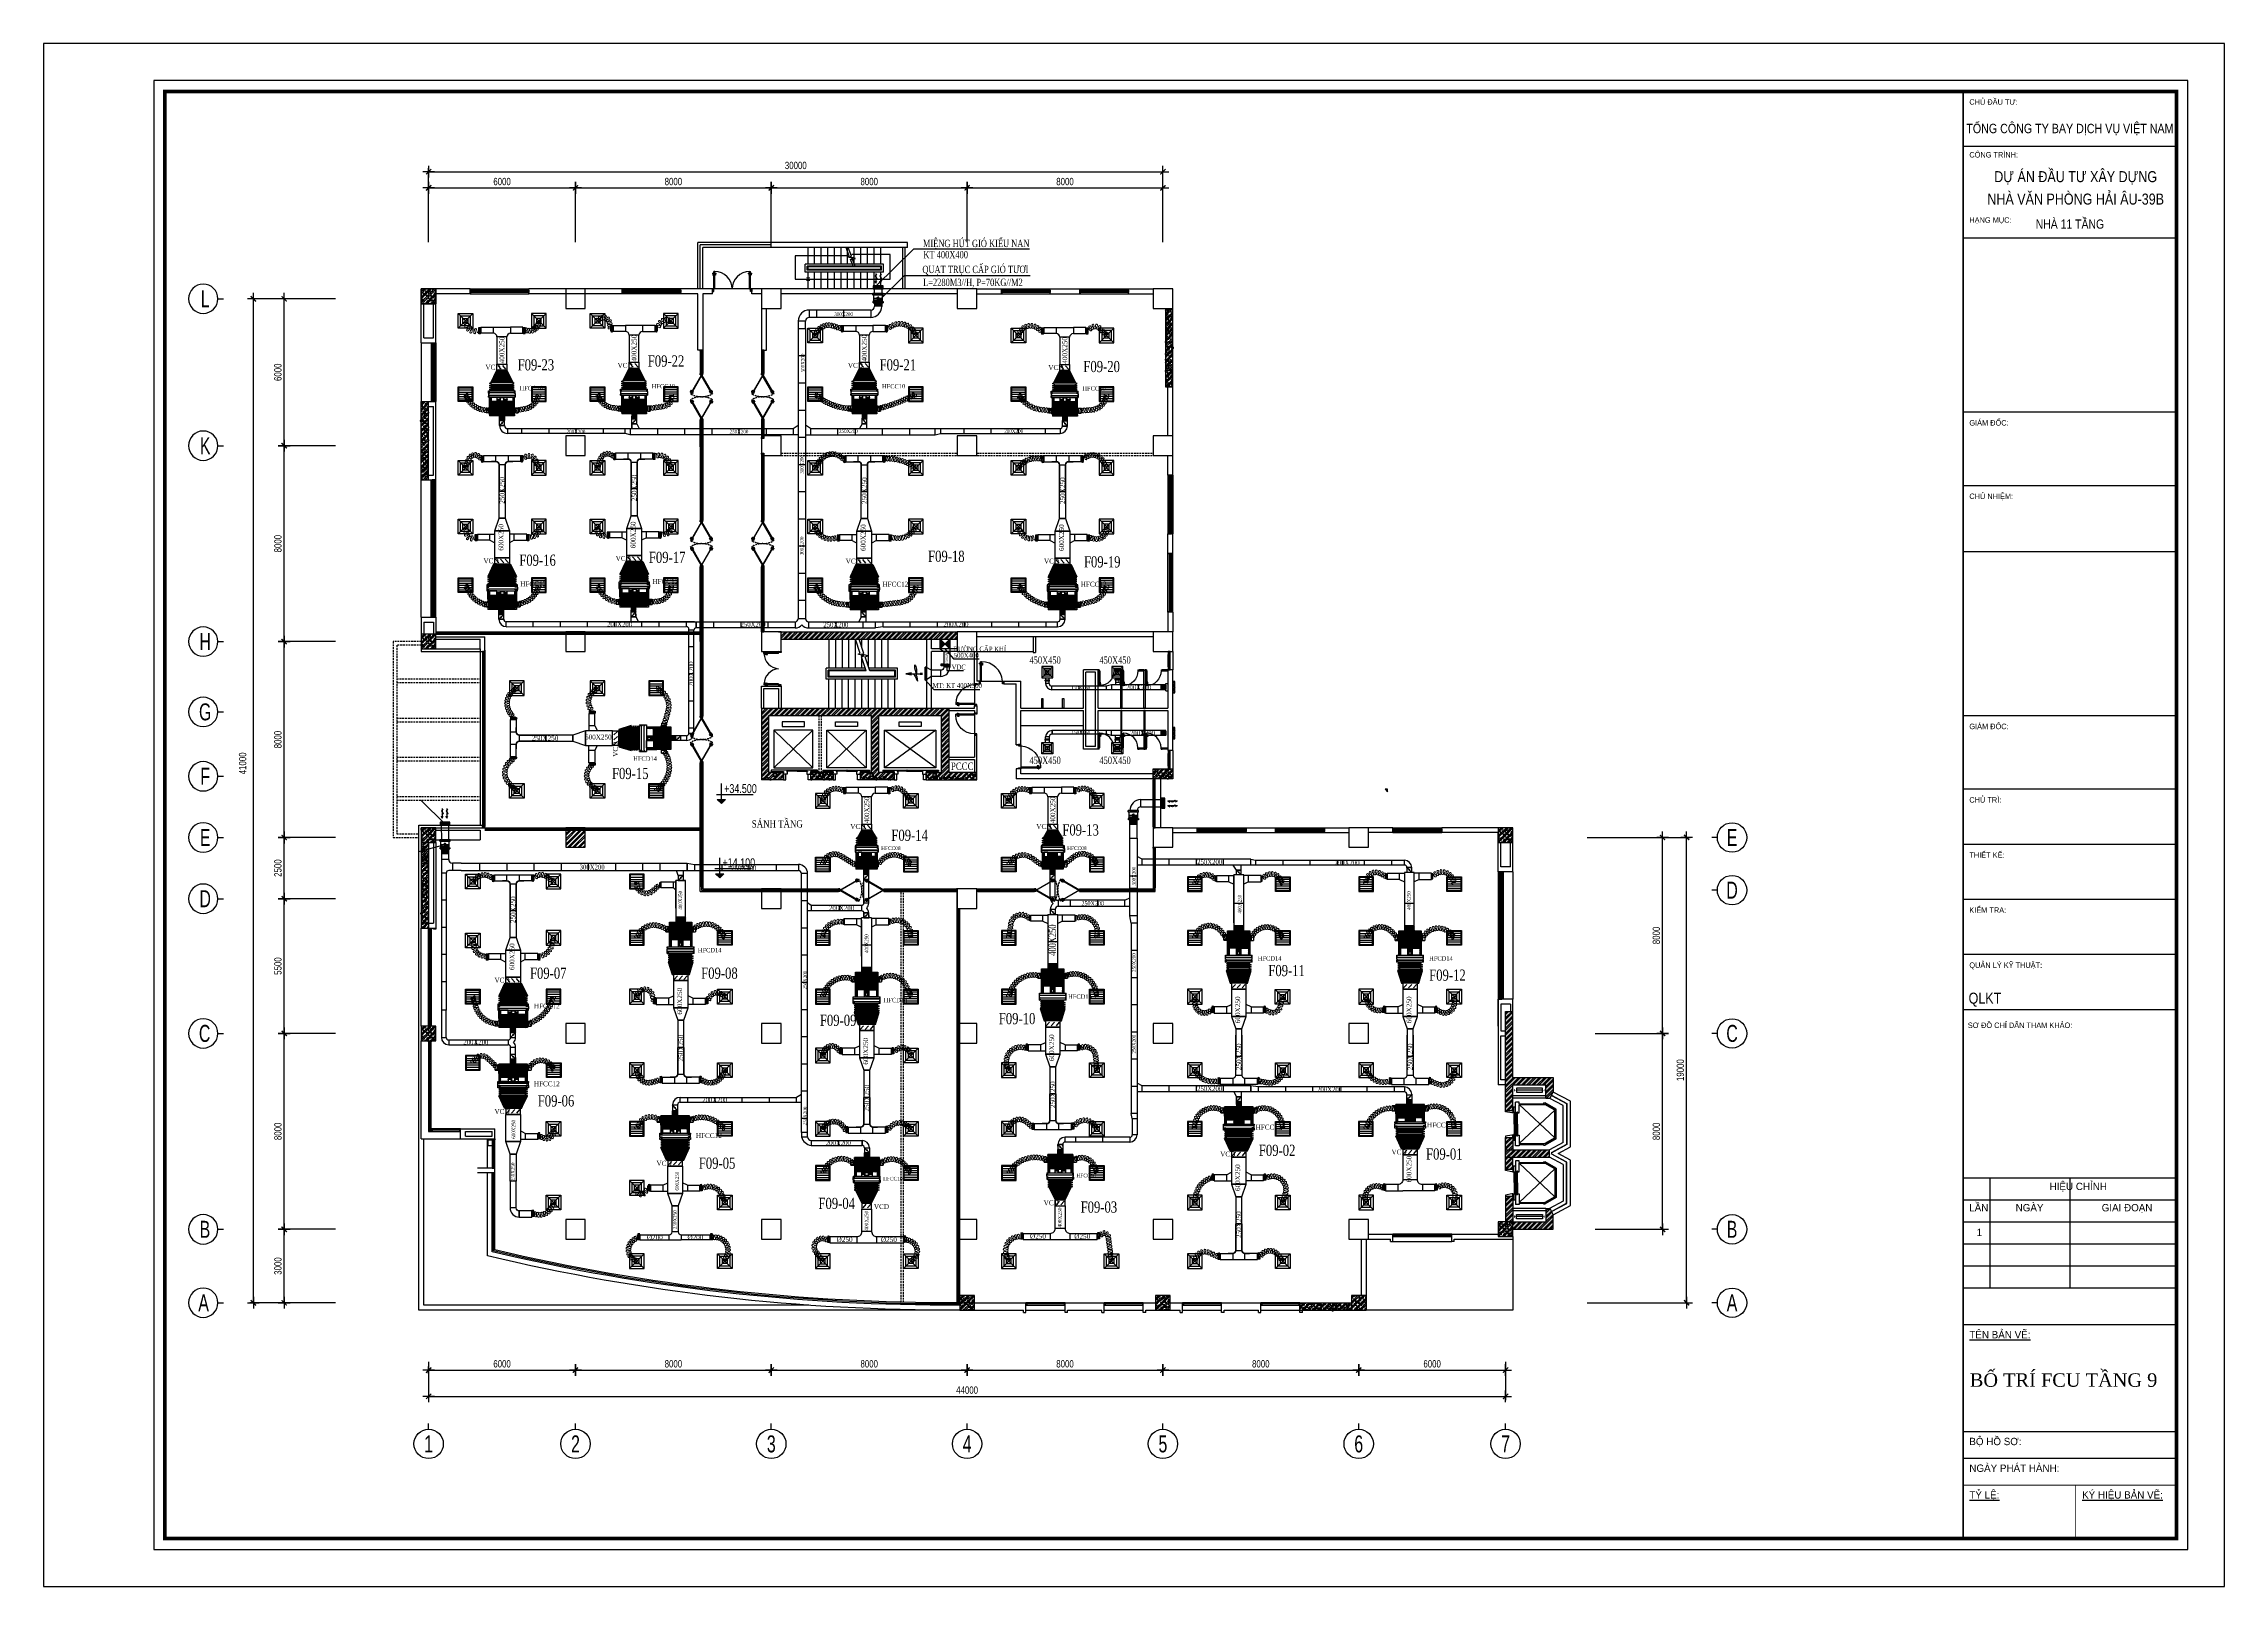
# Model space of a CAD drawing. Header units: metres. Extents: x 352651 to 1421851, y -87441 to -24441.
# Drawn here: x 1065451 to 1154551, y -87441 to -24441 of the extents above; entities that cross this region are included whole.
import ezdxf
from ezdxf.enums import TextEntityAlignment as Align

# ---------------------------------------------------------------- set-up
doc = ezdxf.new("R2010")
doc.units = ezdxf.units.M
doc.header["$LTSCALE"] = 300
doc.header["$MEASUREMENT"] = 0
doc.header["$PDMODE"] = 2
doc.linetypes.add('DASHED2', pattern=[0.375, 0.25, -0.125])
doc.layers.get('0').update_dxf_attribs({"linetype": 'CONTINUOUS'})
doc.layers.get('Defpoints').update_dxf_attribs({"linetype": 'CONTINUOUS'})
for name, color, linetype in [('0-TEXT', 7, 'CONTINUOUS'), ('0-THAY', 7, 'CONTINUOUS'), ('100', 2, 'CONTINUOUS'), ('bat noi mem', 4, 'CONTINUOUS'), ('CUA', 8, 'CONTINUOUS'), ('CUAGIO', 2, 'CONTINUOUS'), ('dien', 2, 'CONTINUOUS'), ('DIM', 1, 'CONTINUOUS'), ('HATCH', 145, 'CONTINUOUS'), ('KHUAT', 8, 'DASHED2'), ('KT', 1, 'CONTINUOUS'), ('NOITHAT', 145, 'CONTINUOUS'), ('TEXT', 4, 'CONTINUOUS'), ('THAY', 9, 'CONTINUOUS'), ('thiet bi', 11, 'CONTINUOUS'), ('TUONG', 7, 'CONTINUOUS'), ('vach', 6, 'CONTINUOUS')]:
    doc.layers.add(name, color=color, linetype=linetype)
doc.layers.add('noi mem', color=5, linetype='BATTING', lineweight=0)
doc.styles.add('20', font='vntimeh.shx', dxfattribs={"width": 0.75, "bigfont": 'vns.shx'})
doc.styles.add('ANO', font='VnAvantH.TTF')
doc.styles.add('chu thich', font='vntimeh.shx', dxfattribs={"width": 0.8})
doc.styles.add('CHUKICHTHUOC', font='vnshx.shx', dxfattribs={"width": 0.8, "height": 300, "bigfont": '@extfont2.shx'})
doc.styles.add('CHUTENTRUC', font='VnAvantH.TTF', dxfattribs={"width": 0.8})
doc.styles.add('PHU', font='vntimeh.shx', dxfattribs={"width": 0.8})
doc.styles.add('ROMANS', font='romans.shx', dxfattribs={"width": 0.75, "bigfont": 'romancvn.shx'})
doc.styles.add('VnAvntH', font='VnAvantH.TTF', dxfattribs={"width": 0.85})
doc.styles.add('VNCC-RMD', font='vntimeh.shx', dxfattribs={"width": 0.75, "height": 300, "bigfont": 'vns.shx'})
doc.linetypes.add('BATTING', pattern='A,0.0001,-0.1,[134,ltypeshp.shx,S=0.1,R=0,X=-0.1,Y=0],-0.2,[134,ltypeshp.shx,S=0.1,R=180,X=0.1,Y=0],-0.1', length=0.4001)
doc.dimstyles.new('150', dxfattribs={"dimscale": 150, "dimtxt": 2, "dimasz": 0.1, "dimexe": 1, "dimexo": 0, "dimgap": 0.7, "dimtad": 1, "dimdec": 0, "dimzin": 0, "dimdsep": 46, "dimtxsty": 'CHUKICHTHUOC', "dimblk": 'ARR', "dimcen": 0, "dimdle": 1, "dimclrd": 3, "dimclre": 3, "dimclrt": 3, "dimadec": 0, "dimazin": 0, "dimtfac": 1, "dimtdec": 0, "dimtix": 1, "dimtmove": 2, "dimatfit": 3, "dimldrblk": 'ARR', "dimfxl": 1, "dimtolj": 1, "dimtzin": 0, "dimarcsym": 0})
pattern_1 = [(45, (622949.62, -347750.56), (-106.066017, 106.066017), []), (45, (623020.34, -347750.56), (-106.066017, 106.066017), [])]
pattern_2 = [(50, (622949.62, -347750.56), (215.178055, -18.82564), [22.5, -247.5]), (355, (622949.62, -347750.56), (-41.6254, 225.65764), [18, -198]), (100.4514, (622967.56, -347752.12), (173.552815, 206.83186), [19.12206, -210.34263]), (46.1842, (622949.62, -347690.56), (320.17231, -49.6557), [33.75, -371.25]), (96.6356, (622976.3, -347694.7), (280.39881, 292.23536), [28.68309, -315.5139]), (351.1842, (622949.62, -347690.56), (280.39858, 292.23558), [27, -297]), (21, (622979.62, -347705.56), (179.072116, -120.785667), [22.5, -247.5]), (326, (622979.62, -347705.56), (72.9946, 217.54501), [18, -198]), (71.4514, (622994.55, -347715.62), (252.06679, 96.75915), [19.12206, -210.34263]), (37.5, (622949.624, -347750.556), (3.647957, 99.868156), [0, -195.6, 0, -201, 0, -198.75]), (7.5, (622949.62, -347750.56), (78.920861, 118.323514), [0, -114.6, 0, -191.1, 0, -75.75]), (327.5, (622882.724, -347750.556), (160.146731, -6.766462), [0, -75, 0, -234, 0, -310.5]), (317.5, (622852.72, -347750.56), (174.95585, 30.031495), [0, -97.5, 0, -155.4, 0, -220.5])]
pattern_3 = [(45, (622949.62, -347750.56), (-106.066017, 106.066017), []), (45, (623020.34, -347750.56), (-106.066017, 106.066017), [])]
pattern_4 = [(50, (339541.95, -347750.56), (215.178055, -18.82564), [22.5, -247.5]), (355, (339541.95, -347750.56), (-41.6254, 225.65764), [18, -198]), (100.4514, (339559.88, -347752.12), (173.552815, 206.831863), [19.122057, -210.342634]), (46.1842, (339541.95, -347690.56), (320.172315, -49.655704), [33.75, -371.25]), (96.6356, (339568.63, -347694.7), (280.39881, 292.23536), [28.68309, -315.5139]), (351.1842, (339541.95, -347690.56), (280.39858, 292.23558), [27, -297]), (21, (339571.95, -347705.56), (179.072116, -120.785667), [22.5, -247.5]), (326, (339571.95, -347705.56), (72.9946, 217.545014), [18, -198]), (71.4514, (339586.87, -347715.62), (252.06679, 96.75915), [19.122057, -210.342634]), (37.5, (339541.95, -347750.556), (3.6479566, 99.868156), [0, -195.6, 0, -201, 0, -198.75]), (7.5, (339541.95, -347750.56), (78.920861, 118.323514), [0, -114.6, 0, -191.1, 0, -75.75]), (327.5, (339475.05, -347750.556), (160.146731, -6.7664615), [0, -75, 0, -234, 0, -310.5]), (317.5, (339445.05, -347750.56), (174.95585, 30.031495), [0, -97.5, 0, -155.4, 0, -220.5])]
pattern_5 = [(45, (339541.95, -347750.56), (-106.066017, 106.066017), []), (45, (339612.66, -347750.56), (-106.066017, 106.066017), [])]
pattern_6 = [(0, (637795.674, -331490.506), (6.25, 12.5), [0, -12.5])]
pattern_7 = [(0, (622995.674, -331479.181), (6.25, 12.5), [0, -12.5])]
pattern_8 = [(0, (628395.674, -331379.217), (6.25, 12.5), [0, -12.5])]
pattern_9 = [(0, (645895.674, -331490.506), (6.25, 12.5), [0, -12.5])]
pattern_10 = [(45, (264041.88, -88621.382), (-17.6776695, 17.6776695), [])]
pattern_11 = [(90, (1146904.174, -608471.175), (12.5, 6.25), [0, -12.5])]
pattern_12 = [(180, (1676950.941, -4848.227), (-6.25, 12.5), [0, -12.5])]
pattern_13 = [(180, (1669950.941, -4848.227), (-6.25, 12.5), [0, -12.5])]
pattern_14 = [(180, (1662350.981, -6395.555), (-6.25, 12.5), [0, -12.5])]
pattern_15 = [(180, (1654750.941, -6539.427), (-6.25, 12.5), [0, -12.5])]
pattern_16 = [(180, (1647150.941, -4495.648), (-6.25, 12.5), [0, -12.5])]
pattern_17 = [(0, (269028.699, -113850.794), (6.25, 12.5), [0, -12.5])]
pattern_18 = [(0, (276628.832, -113850.794), (6.25, 12.5), [0, -12.5])]
pattern_19 = [(0, (630065.555, 215751.666), (6.25, -12.5), [0, -12.5])]
pattern_20 = [(0, (653096.002, 216126.754), (6.25, -12.5), [0, -12.5])]
pattern_21 = [(0, (660095.674, 216212.526), (6.25, -12.5), [0, -12.5])]
pattern_22 = [(0, (623445.589, 217866.523), (6.25, -12.5), [0, -12.5])]
pattern_23 = [(0, (623445.589, -348603.133), (6.25, 12.5), [0, -12.5])]
pattern_24 = [(45, (442400, 0), (-26.5165043, 26.5165043), []), (135, (442400, 0), (-26.5165043, -26.5165043), [])]

# ---------------------------------------------------------------- blocks, each defined once
blk = doc.blocks.new('ARR')
at = {"color": 1}
for p, q in [((-16, 0), (16, 0)), ((0, -16), (0, 16))]:
    blk.add_line(p, q, dxfattribs=at)
at = {"color": 3, "const_width": 3.6}
blk.add_lwpolyline([(-7.1, -7.1), (7.1, 7.1)], dxfattribs=at)
blk = doc.blocks.new('*D284')
at = {"layer": 'Defpoints', "color": 0, "transparency": 16777216}
for p in [(1075279, -72860), (1077380, -72860), (1077380, -75860)]:
    blk.add_point(p, dxfattribs=at)
at = {"layer": 'DIM', "color": 3, "lineweight": -2, "transparency": 16777216}
for p, q in [((1077380, -72860), (1075129, -72860)), ((1075279, -75845), (1075279, -72875)), ((1077380, -75860), (1075129, -75860))]:
    blk.add_line(p, q, dxfattribs=at)
at = {"layer": 'DIM', "color": 3, "lineweight": -2, "transparency": 16777216, "xscale": 15, "yscale": 15, "zscale": 15}
for p, rotation in [((1075279, -72860), 90), ((1075279, -75860), 270)]:
    blk.add_blockref('ARR', p, dxfattribs=dict(at, rotation=rotation))
at = {"layer": 'DIM', "color": 3, "transparency": 16777216, "insert": (1075024, -74360), "char_height": 300, "attachment_point": 5, "rotation": 90, "style": 'CHUKICHTHUOC'}
blk.add_mtext('\\A1;3000', dxfattribs=at)
blk = doc.blocks.new('*D285')
at = {"layer": 'Defpoints', "color": 0, "transparency": 16777216}
for p in [(1075279, -64860), (1077380, -64860), (1077380, -72860)]:
    blk.add_point(p, dxfattribs=at)
at = {"layer": 'DIM', "color": 3, "lineweight": -2, "transparency": 16777216}
for p, q in [((1077380, -64860), (1075129, -64860)), ((1075279, -72845), (1075279, -64875)), ((1077380, -72860), (1075129, -72860))]:
    blk.add_line(p, q, dxfattribs=at)
at = {"layer": 'DIM', "color": 3, "lineweight": -2, "transparency": 16777216, "xscale": 15, "yscale": 15, "zscale": 15}
for p, rotation in [((1075279, -64860), 90), ((1075279, -72860), 270)]:
    blk.add_blockref('ARR', p, dxfattribs=dict(at, rotation=rotation))
at = {"layer": 'DIM', "color": 3, "transparency": 16777216, "insert": (1075024, -68860), "char_height": 300, "attachment_point": 5, "rotation": 90, "style": 'CHUKICHTHUOC'}
blk.add_mtext('\\A1;8000', dxfattribs=at)
blk = doc.blocks.new('*D286')
at = {"layer": 'Defpoints', "color": 0, "transparency": 16777216}
for p in [(1075279, -34860), (1077380, -34860), (1077380, -40860)]:
    blk.add_point(p, dxfattribs=at)
at = {"layer": 'DIM', "color": 3, "lineweight": -2, "transparency": 16777216}
for p, q in [((1077380, -34860), (1075129, -34860)), ((1075279, -40845), (1075279, -34875)), ((1077380, -40860), (1075129, -40860))]:
    blk.add_line(p, q, dxfattribs=at)
at = {"layer": 'DIM', "color": 3, "lineweight": -2, "transparency": 16777216, "xscale": 15, "yscale": 15, "zscale": 15}
for p, rotation in [((1075279, -34860), 90), ((1075279, -40860), 270)]:
    blk.add_blockref('ARR', p, dxfattribs=dict(at, rotation=rotation))
at = {"layer": 'DIM', "color": 3, "transparency": 16777216, "insert": (1075024, -37860), "char_height": 300, "attachment_point": 5, "rotation": 90, "style": 'CHUKICHTHUOC'}
blk.add_mtext('\\A1;6000', dxfattribs=at)
blk = doc.blocks.new('*D287')
at = {"layer": 'Defpoints', "color": 0, "transparency": 16777216}
for p in [(1074020, -34860), (1077380, -34860), (1077380, -75860)]:
    blk.add_point(p, dxfattribs=at)
at = {"layer": 'DIM', "color": 3, "lineweight": -2, "transparency": 16777216}
for p, q in [((1077380, -34860), (1073870, -34860)), ((1074020, -75845), (1074020, -34875)), ((1077380, -75860), (1073870, -75860))]:
    blk.add_line(p, q, dxfattribs=at)
at = {"layer": 'DIM', "color": 3, "lineweight": -2, "transparency": 16777216, "xscale": 15, "yscale": 15, "zscale": 15}
for p, rotation in [((1074020, -34860), 90), ((1074020, -75860), 270)]:
    blk.add_blockref('ARR', p, dxfattribs=dict(at, rotation=rotation))
at = {"layer": 'DIM', "color": 3, "transparency": 16777216, "insert": (1073582, -53832), "char_height": 300, "attachment_point": 5, "rotation": 90, "style": 'CHUKICHTHUOC'}
blk.add_mtext('\\A1;41000', dxfattribs=at)
blk = doc.blocks.new('*D288')
at = {"layer": 'Defpoints', "color": 0, "transparency": 16777216}
for p in [(1087182, -78749), (1095182, -78609), (1095182, -78749)]:
    blk.add_point(p, dxfattribs=at)
at = {"layer": 'DIM', "color": 3, "lineweight": -2, "transparency": 16777216}
for p, q in [((1087182, -78749), (1087182, -78459)), ((1087197, -78609), (1095167, -78609)), ((1095182, -78749), (1095182, -78459))]:
    blk.add_line(p, q, dxfattribs=at)
at = {"layer": 'DIM', "color": 3, "lineweight": -2, "transparency": 16777216, "xscale": 15, "yscale": 15, "zscale": 15, "rotation": 180}
blk.add_blockref('ARR', (1087182, -78609), dxfattribs=at)
at = {"layer": 'DIM', "color": 3, "lineweight": -2, "transparency": 16777216, "xscale": 15, "yscale": 15, "zscale": 15}
blk.add_blockref('ARR', (1095182, -78609), dxfattribs=at)
at = {"layer": 'DIM', "color": 3, "transparency": 16777216, "insert": (1091182, -78354), "char_height": 300, "attachment_point": 5, "style": 'CHUKICHTHUOC'}
blk.add_mtext('\\A1;8000', dxfattribs=at)
blk = doc.blocks.new('*D289')
at = {"layer": 'Defpoints', "color": 0, "transparency": 16777216}
for p in [(1095182, -78749), (1103182, -78609), (1103182, -78749)]:
    blk.add_point(p, dxfattribs=at)
at = {"layer": 'DIM', "color": 3, "lineweight": -2, "transparency": 16777216}
for p, q in [((1095182, -78749), (1095182, -78459)), ((1095197, -78609), (1103167, -78609)), ((1103182, -78749), (1103182, -78459))]:
    blk.add_line(p, q, dxfattribs=at)
at = {"layer": 'DIM', "color": 3, "lineweight": -2, "transparency": 16777216, "xscale": 15, "yscale": 15, "zscale": 15, "rotation": 180}
blk.add_blockref('ARR', (1095182, -78609), dxfattribs=at)
at = {"layer": 'DIM', "color": 3, "lineweight": -2, "transparency": 16777216, "xscale": 15, "yscale": 15, "zscale": 15}
blk.add_blockref('ARR', (1103182, -78609), dxfattribs=at)
at = {"layer": 'DIM', "color": 3, "transparency": 16777216, "insert": (1099182, -78354), "char_height": 300, "attachment_point": 5, "style": 'CHUKICHTHUOC'}
blk.add_mtext('\\A1;8000', dxfattribs=at)
blk = doc.blocks.new('*D290')
at = {"layer": 'Defpoints', "color": 0, "transparency": 16777216}
for p in [(1103182, -78749), (1111182, -78609), (1111182, -78749)]:
    blk.add_point(p, dxfattribs=at)
at = {"layer": 'DIM', "color": 3, "lineweight": -2, "transparency": 16777216}
for p, q in [((1103182, -78749), (1103182, -78459)), ((1103197, -78609), (1111167, -78609)), ((1111182, -78749), (1111182, -78459))]:
    blk.add_line(p, q, dxfattribs=at)
at = {"layer": 'DIM', "color": 3, "lineweight": -2, "transparency": 16777216, "xscale": 15, "yscale": 15, "zscale": 15, "rotation": 180}
blk.add_blockref('ARR', (1103182, -78609), dxfattribs=at)
at = {"layer": 'DIM', "color": 3, "lineweight": -2, "transparency": 16777216, "xscale": 15, "yscale": 15, "zscale": 15}
blk.add_blockref('ARR', (1111182, -78609), dxfattribs=at)
at = {"layer": 'DIM', "color": 3, "transparency": 16777216, "insert": (1107182, -78354), "char_height": 300, "attachment_point": 5, "style": 'CHUKICHTHUOC'}
blk.add_mtext('\\A1;8000', dxfattribs=at)
blk = doc.blocks.new('*D291')
at = {"layer": 'Defpoints', "color": 0, "transparency": 16777216}
for p in [(1111182, -78749), (1119182, -78609), (1119182, -78749)]:
    blk.add_point(p, dxfattribs=at)
at = {"layer": 'DIM', "color": 3, "lineweight": -2, "transparency": 16777216}
for p, q in [((1111182, -78749), (1111182, -78459)), ((1111197, -78609), (1119167, -78609)), ((1119182, -78749), (1119182, -78459))]:
    blk.add_line(p, q, dxfattribs=at)
at = {"layer": 'DIM', "color": 3, "lineweight": -2, "transparency": 16777216, "xscale": 15, "yscale": 15, "zscale": 15, "rotation": 180}
blk.add_blockref('ARR', (1111182, -78609), dxfattribs=at)
at = {"layer": 'DIM', "color": 3, "lineweight": -2, "transparency": 16777216, "xscale": 15, "yscale": 15, "zscale": 15}
blk.add_blockref('ARR', (1119182, -78609), dxfattribs=at)
at = {"layer": 'DIM', "color": 3, "transparency": 16777216, "insert": (1115182, -78354), "char_height": 300, "attachment_point": 5, "style": 'CHUKICHTHUOC'}
blk.add_mtext('\\A1;8000', dxfattribs=at)
blk = doc.blocks.new('*D292')
at = {"layer": 'Defpoints', "color": 0, "transparency": 16777216}
for p in [(1119182, -78749), (1125182, -78609), (1125182, -78749)]:
    blk.add_point(p, dxfattribs=at)
at = {"layer": 'DIM', "color": 3, "lineweight": -2, "transparency": 16777216}
for p, q in [((1119182, -78749), (1119182, -78459)), ((1119197, -78609), (1125167, -78609)), ((1125182, -78749), (1125182, -78459))]:
    blk.add_line(p, q, dxfattribs=at)
at = {"layer": 'DIM', "color": 3, "lineweight": -2, "transparency": 16777216, "xscale": 15, "yscale": 15, "zscale": 15, "rotation": 180}
blk.add_blockref('ARR', (1119182, -78609), dxfattribs=at)
at = {"layer": 'DIM', "color": 3, "lineweight": -2, "transparency": 16777216, "xscale": 15, "yscale": 15, "zscale": 15}
blk.add_blockref('ARR', (1125182, -78609), dxfattribs=at)
at = {"layer": 'DIM', "color": 3, "transparency": 16777216, "insert": (1122182, -78354), "char_height": 300, "attachment_point": 5, "style": 'CHUKICHTHUOC'}
blk.add_mtext('\\A1;6000', dxfattribs=at)
blk = doc.blocks.new('*D293')
at = {"layer": 'Defpoints', "color": 0, "transparency": 16777216}
for p in [(1081182, -78265), (1125182, -78265), (1125182, -79683)]:
    blk.add_point(p, dxfattribs=at)
at = {"layer": 'DIM', "color": 3, "lineweight": -2, "transparency": 16777216}
for p, q in [((1081182, -78265), (1081182, -79833)), ((1125182, -78265), (1125182, -79833)), ((1081197, -79683), (1125167, -79683))]:
    blk.add_line(p, q, dxfattribs=at)
at = {"layer": 'DIM', "color": 3, "lineweight": -2, "transparency": 16777216, "xscale": 15, "yscale": 15, "zscale": 15, "rotation": 180}
blk.add_blockref('ARR', (1081182, -79683), dxfattribs=at)
at = {"layer": 'DIM', "color": 3, "lineweight": -2, "transparency": 16777216, "xscale": 15, "yscale": 15, "zscale": 15}
blk.add_blockref('ARR', (1125182, -79683), dxfattribs=at)
at = {"layer": 'DIM', "color": 3, "transparency": 16777216, "insert": (1103182, -79428), "char_height": 300, "attachment_point": 5, "style": 'CHUKICHTHUOC'}
blk.add_mtext('\\A1;44000', dxfattribs=at)
blk = doc.blocks.new('*D294')
at = {"layer": 'Defpoints', "color": 0, "transparency": 16777216}
for p in [(1128839, -64860), (1131597, -64860), (1128839, -72860)]:
    blk.add_point(p, dxfattribs=at)
at = {"layer": 'DIM', "color": 3, "lineweight": -2, "transparency": 16777216}
for p, q in [((1128839, -64860), (1131747, -64860)), ((1131597, -72845), (1131597, -64875)), ((1128839, -72860), (1131747, -72860))]:
    blk.add_line(p, q, dxfattribs=at)
at = {"layer": 'DIM', "color": 3, "lineweight": -2, "transparency": 16777216, "xscale": 15, "yscale": 15, "zscale": 15}
for p, rotation in [((1131597, -64860), 90), ((1131597, -72860), 270)]:
    blk.add_blockref('ARR', p, dxfattribs=dict(at, rotation=rotation))
at = {"layer": 'DIM', "color": 3, "transparency": 16777216, "insert": (1131342, -68860), "char_height": 300, "attachment_point": 5, "rotation": 90, "style": 'CHUKICHTHUOC'}
blk.add_mtext('\\A1;8000', dxfattribs=at)
blk = doc.blocks.new('*D295')
at = {"layer": 'Defpoints', "color": 0, "transparency": 16777216}
for p in [(1128839, -56860), (1131597, -56860), (1128839, -64860)]:
    blk.add_point(p, dxfattribs=at)
at = {"layer": 'DIM', "color": 3, "lineweight": -2, "transparency": 16777216}
for p, q in [((1128839, -56860), (1131747, -56860)), ((1131597, -64845), (1131597, -56875)), ((1128839, -64860), (1131747, -64860))]:
    blk.add_line(p, q, dxfattribs=at)
at = {"layer": 'DIM', "color": 3, "lineweight": -2, "transparency": 16777216, "xscale": 15, "yscale": 15, "zscale": 15}
for p, rotation in [((1131597, -56860), 90), ((1131597, -64860), 270)]:
    blk.add_blockref('ARR', p, dxfattribs=dict(at, rotation=rotation))
at = {"layer": 'DIM', "color": 3, "transparency": 16777216, "insert": (1131342, -60860), "char_height": 300, "attachment_point": 5, "rotation": 90, "style": 'CHUKICHTHUOC'}
blk.add_mtext('\\A1;8000', dxfattribs=at)
blk = doc.blocks.new('*D296')
at = {"layer": 'Defpoints', "color": 0, "transparency": 16777216}
for p in [(1128511, -56860), (1132578, -56860), (1128511, -75860)]:
    blk.add_point(p, dxfattribs=at)
at = {"layer": 'DIM', "color": 3, "lineweight": -2, "transparency": 16777216}
for p, q in [((1128511, -56860), (1132728, -56860)), ((1132578, -75845), (1132578, -56875)), ((1128511, -75860), (1132728, -75860))]:
    blk.add_line(p, q, dxfattribs=at)
at = {"layer": 'DIM', "color": 3, "lineweight": -2, "transparency": 16777216, "xscale": 15, "yscale": 15, "zscale": 15}
for p, rotation in [((1132578, -56860), 90), ((1132578, -75860), 270)]:
    blk.add_blockref('ARR', p, dxfattribs=dict(at, rotation=rotation))
at = {"layer": 'DIM', "color": 3, "transparency": 16777216, "insert": (1132323, -66360), "char_height": 300, "attachment_point": 5, "rotation": 90, "style": 'CHUKICHTHUOC'}
blk.add_mtext('\\A1;19000', dxfattribs=at)
blk = doc.blocks.new('*D297')
at = {"layer": 'Defpoints', "color": 0, "transparency": 16777216}
for p in [(1081182, -78749), (1087182, -78609), (1087182, -78749)]:
    blk.add_point(p, dxfattribs=at)
at = {"layer": 'DIM', "color": 3, "lineweight": -2, "transparency": 16777216}
for p, q in [((1081182, -78749), (1081182, -78459)), ((1081197, -78609), (1087167, -78609)), ((1087182, -78749), (1087182, -78459))]:
    blk.add_line(p, q, dxfattribs=at)
at = {"layer": 'DIM', "color": 3, "lineweight": -2, "transparency": 16777216, "xscale": 15, "yscale": 15, "zscale": 15, "rotation": 180}
blk.add_blockref('ARR', (1081182, -78609), dxfattribs=at)
at = {"layer": 'DIM', "color": 3, "lineweight": -2, "transparency": 16777216, "xscale": 15, "yscale": 15, "zscale": 15}
blk.add_blockref('ARR', (1087182, -78609), dxfattribs=at)
at = {"layer": 'DIM', "color": 3, "transparency": 16777216, "insert": (1084182, -78354), "char_height": 300, "attachment_point": 5, "style": 'CHUKICHTHUOC'}
blk.add_mtext('\\A1;6000', dxfattribs=at)
blk = doc.blocks.new('*D298')
at = {"layer": 'Defpoints', "color": 0, "transparency": 16777216}
for p in [(1075279, -40860), (1077380, -40860), (1077380, -48860)]:
    blk.add_point(p, dxfattribs=at)
at = {"layer": 'DIM', "color": 3, "lineweight": -2, "transparency": 16777216}
for p, q in [((1077380, -40860), (1075129, -40860)), ((1075279, -48845), (1075279, -40875)), ((1077380, -48860), (1075129, -48860))]:
    blk.add_line(p, q, dxfattribs=at)
at = {"layer": 'DIM', "color": 3, "lineweight": -2, "transparency": 16777216, "xscale": 15, "yscale": 15, "zscale": 15}
for p, rotation in [((1075279, -40860), 90), ((1075279, -48860), 270)]:
    blk.add_blockref('ARR', p, dxfattribs=dict(at, rotation=rotation))
at = {"layer": 'DIM', "color": 3, "transparency": 16777216, "insert": (1075024, -44860), "char_height": 300, "attachment_point": 5, "rotation": 90, "style": 'CHUKICHTHUOC'}
blk.add_mtext('\\A1;8000', dxfattribs=at)
blk = doc.blocks.new('*D299')
at = {"layer": 'Defpoints', "color": 0, "transparency": 16777216}
for p in [(1075279, -48860), (1077130, -48860), (1077380, -56860)]:
    blk.add_point(p, dxfattribs=at)
at = {"layer": 'DIM', "color": 3, "lineweight": -2, "transparency": 16777216}
for p, q in [((1077130, -48860), (1075129, -48860)), ((1075279, -56845), (1075279, -48875)), ((1077380, -56860), (1075129, -56860))]:
    blk.add_line(p, q, dxfattribs=at)
at = {"layer": 'DIM', "color": 3, "lineweight": -2, "transparency": 16777216, "xscale": 15, "yscale": 15, "zscale": 15}
for p, rotation in [((1075279, -48860), 90), ((1075279, -56860), 270)]:
    blk.add_blockref('ARR', p, dxfattribs=dict(at, rotation=rotation))
at = {"layer": 'DIM', "color": 3, "transparency": 16777216, "insert": (1075024, -52860), "char_height": 300, "attachment_point": 5, "rotation": 90, "style": 'CHUKICHTHUOC'}
blk.add_mtext('\\A1;8000', dxfattribs=at)
blk = doc.blocks.new('*D300')
at = {"layer": 'Defpoints', "color": 0, "transparency": 16777216}
for p in [(1075279, -59360), (1077380, -59360), (1077380, -64860)]:
    blk.add_point(p, dxfattribs=at)
at = {"layer": 'DIM', "color": 3, "lineweight": -2, "transparency": 16777216}
for p, q in [((1077380, -59360), (1075129, -59360)), ((1075279, -64845), (1075279, -59375)), ((1077380, -64860), (1075129, -64860))]:
    blk.add_line(p, q, dxfattribs=at)
at = {"layer": 'DIM', "color": 3, "lineweight": -2, "transparency": 16777216, "xscale": 15, "yscale": 15, "zscale": 15}
for p, rotation in [((1075279, -59360), 90), ((1075279, -64860), 270)]:
    blk.add_blockref('ARR', p, dxfattribs=dict(at, rotation=rotation))
at = {"layer": 'DIM', "color": 3, "transparency": 16777216, "insert": (1075024, -62110), "char_height": 300, "attachment_point": 5, "rotation": 90, "style": 'CHUKICHTHUOC'}
blk.add_mtext('\\A1;5500', dxfattribs=at)
blk = doc.blocks.new('*D301')
at = {"layer": 'Defpoints', "color": 0, "transparency": 16777216}
for p in [(1075279, -56860), (1077380, -56860), (1077380, -59360)]:
    blk.add_point(p, dxfattribs=at)
at = {"layer": 'DIM', "color": 3, "lineweight": -2, "transparency": 16777216}
for p, q in [((1077380, -56860), (1075129, -56860)), ((1075279, -59345), (1075279, -56875)), ((1077380, -59360), (1075129, -59360))]:
    blk.add_line(p, q, dxfattribs=at)
at = {"layer": 'DIM', "color": 3, "lineweight": -2, "transparency": 16777216, "xscale": 15, "yscale": 15, "zscale": 15}
for p, rotation in [((1075279, -56860), 90), ((1075279, -59360), 270)]:
    blk.add_blockref('ARR', p, dxfattribs=dict(at, rotation=rotation))
at = {"layer": 'DIM', "color": 3, "transparency": 16777216, "insert": (1075024, -58110), "char_height": 300, "attachment_point": 5, "rotation": 90, "style": 'CHUKICHTHUOC'}
blk.add_mtext('\\A1;2500', dxfattribs=at)
blk = doc.blocks.new('COTSAN')
for p, q in [((-1.34, 2.54), (8.9, 2.54)), ((0, 1.04), (0, 5.58))]:
    blk.add_line(p, q)
blk.add_lwpolyline([(-1.2, 1.11), (1.2, 1.11), (0, 0)], close=True)
blk.add_solid([(-1.2, 1.11), (1.2, 1.11), (0, 0)])
at = {"style": 'ANO', "width": 0.75}
blk.add_attdef('+0.000', (0.77, 2.94), '', height=2.5, dxfattribs=at)
blk = doc.blocks.new('c1800')
at = {"layer": 'CUA', "ltscale": 0.2}
for p, q in [((47, 635), (-2, 635)), ((50, 0), (0, -100)), ((50, -100), (0, 0)), ((16, 619), (16, 570)), ((16, 570), (28, 570)), ((22, 661), (22, 607)), ((28, 619), (28, 570)), ((50, 0), (50, 710)), ((90, 710), (50, 710)), ((50, -100), (50, 0)), ((90, 0), (50, 0)), ((90, 0), (90, 710)), ((93, 635), (142, 635)), ((112, 619), (112, 570)), ((124, 570), (112, 570)), ((118, 661), (118, 607)), ((124, 619), (124, 570)), ((1507, 635), (1458, 635)), ((1476, 619), (1476, 570)), ((1476, 570), (1488, 570)), ((1482, 661), (1482, 607)), ((1488, 619), (1488, 570)), ((1510, 0), (1510, 710)), ((1510, 710), (1550, 710)), ((1510, 0), (1550, 0)), ((1550, 0), (1550, 710)), ((1550, -100), (1550, 0)), ((1550, -100), (1600, 0)), ((1550, 0), (1600, -100)), ((1553, 635), (1602, 635)), ((1572, 619), (1572, 570)), ((1584, 570), (1572, 570)), ((1578, 661), (1578, 607)), ((1584, 619), (1584, 570)), ((50, -100), (50, -100)), ((1550, -100), (1550, -100))]:
    blk.add_line(p, q, dxfattribs=at)
for points in [[(50, 0), (0, 0), (0, -100), (50, -100)], [(1550, 0), (1600, 0), (1600, -100), (1550, -100)]]:
    blk.add_lwpolyline(points, close=True, dxfattribs=at)
for centre in [(22, 635), (118, 635), (1482, 635), (1578, 635)]:
    blk.add_circle(centre, 17.3, dxfattribs=at)
for centre, start, end in [((90, 0), 0, 90), ((1510, 0), 90, 180)]:
    blk.add_arc(centre, 710, start, end, dxfattribs=at)
blk = doc.blocks.new('*D302')
at = {"layer": 'Defpoints', "color": 0, "transparency": 16777216}
for p in [(1087182, -30329), (1081182, -32544), (1087182, -32544)]:
    blk.add_point(p, dxfattribs=at)
at = {"layer": 'DIM', "color": 3, "lineweight": -2, "transparency": 16777216}
for p, q in [((1081182, -32544), (1081182, -30179)), ((1087182, -32544), (1087182, -30179)), ((1081197, -30329), (1087167, -30329))]:
    blk.add_line(p, q, dxfattribs=at)
at = {"layer": 'DIM', "color": 3, "lineweight": -2, "transparency": 16777216, "xscale": 15, "yscale": 15, "zscale": 15, "rotation": 180}
blk.add_blockref('ARR', (1081182, -30329), dxfattribs=at)
at = {"layer": 'DIM', "color": 3, "lineweight": -2, "transparency": 16777216, "xscale": 15, "yscale": 15, "zscale": 15}
blk.add_blockref('ARR', (1087182, -30329), dxfattribs=at)
at = {"layer": 'DIM', "color": 3, "transparency": 16777216, "insert": (1084182, -30074), "char_height": 300, "attachment_point": 5, "style": 'CHUKICHTHUOC'}
blk.add_mtext('\\A1;6000', dxfattribs=at)
blk = doc.blocks.new('*D303')
at = {"layer": 'Defpoints', "color": 0, "transparency": 16777216}
for p in [(1095182, -30329), (1087182, -32544), (1095182, -32544)]:
    blk.add_point(p, dxfattribs=at)
at = {"layer": 'DIM', "color": 3, "lineweight": -2, "transparency": 16777216}
for p, q in [((1087182, -32544), (1087182, -30179)), ((1095182, -32544), (1095182, -30179)), ((1087197, -30329), (1095167, -30329))]:
    blk.add_line(p, q, dxfattribs=at)
at = {"layer": 'DIM', "color": 3, "lineweight": -2, "transparency": 16777216, "xscale": 15, "yscale": 15, "zscale": 15, "rotation": 180}
blk.add_blockref('ARR', (1087182, -30329), dxfattribs=at)
at = {"layer": 'DIM', "color": 3, "lineweight": -2, "transparency": 16777216, "xscale": 15, "yscale": 15, "zscale": 15}
blk.add_blockref('ARR', (1095182, -30329), dxfattribs=at)
at = {"layer": 'DIM', "color": 3, "transparency": 16777216, "insert": (1091182, -30074), "char_height": 300, "attachment_point": 5, "style": 'CHUKICHTHUOC'}
blk.add_mtext('\\A1;8000', dxfattribs=at)
blk = doc.blocks.new('*D304')
at = {"layer": 'Defpoints', "color": 0, "transparency": 16777216}
for p in [(1103182, -30329), (1095182, -32544), (1103182, -32544)]:
    blk.add_point(p, dxfattribs=at)
at = {"layer": 'DIM', "color": 3, "lineweight": -2, "transparency": 16777216}
for p, q in [((1095182, -32544), (1095182, -30179)), ((1103182, -32544), (1103182, -30179)), ((1095197, -30329), (1103167, -30329))]:
    blk.add_line(p, q, dxfattribs=at)
at = {"layer": 'DIM', "color": 3, "lineweight": -2, "transparency": 16777216, "xscale": 15, "yscale": 15, "zscale": 15, "rotation": 180}
blk.add_blockref('ARR', (1095182, -30329), dxfattribs=at)
at = {"layer": 'DIM', "color": 3, "lineweight": -2, "transparency": 16777216, "xscale": 15, "yscale": 15, "zscale": 15}
blk.add_blockref('ARR', (1103182, -30329), dxfattribs=at)
at = {"layer": 'DIM', "color": 3, "transparency": 16777216, "insert": (1099182, -30074), "char_height": 300, "attachment_point": 5, "style": 'CHUKICHTHUOC'}
blk.add_mtext('\\A1;8000', dxfattribs=at)
blk = doc.blocks.new('*D305')
at = {"layer": 'Defpoints', "color": 0, "transparency": 16777216}
for p in [(1111182, -30329), (1103182, -32544), (1111182, -32544)]:
    blk.add_point(p, dxfattribs=at)
at = {"layer": 'DIM', "color": 3, "lineweight": -2, "transparency": 16777216}
for p, q in [((1103182, -32544), (1103182, -30179)), ((1111182, -32544), (1111182, -30179)), ((1103197, -30329), (1111167, -30329))]:
    blk.add_line(p, q, dxfattribs=at)
at = {"layer": 'DIM', "color": 3, "lineweight": -2, "transparency": 16777216, "xscale": 15, "yscale": 15, "zscale": 15, "rotation": 180}
blk.add_blockref('ARR', (1103182, -30329), dxfattribs=at)
at = {"layer": 'DIM', "color": 3, "lineweight": -2, "transparency": 16777216, "xscale": 15, "yscale": 15, "zscale": 15}
blk.add_blockref('ARR', (1111182, -30329), dxfattribs=at)
at = {"layer": 'DIM', "color": 3, "transparency": 16777216, "insert": (1107182, -30074), "char_height": 300, "attachment_point": 5, "style": 'CHUKICHTHUOC'}
blk.add_mtext('\\A1;8000', dxfattribs=at)
blk = doc.blocks.new('*D306')
at = {"layer": 'Defpoints', "color": 0, "transparency": 16777216}
for p in [(1111182, -29671), (1081182, -32544), (1111182, -32544)]:
    blk.add_point(p, dxfattribs=at)
at = {"layer": 'DIM', "color": 3, "lineweight": -2, "transparency": 16777216}
for p, q in [((1081182, -32544), (1081182, -29521)), ((1081197, -29671), (1111167, -29671)), ((1111182, -32544), (1111182, -29521))]:
    blk.add_line(p, q, dxfattribs=at)
at = {"layer": 'DIM', "color": 3, "lineweight": -2, "transparency": 16777216, "xscale": 15, "yscale": 15, "zscale": 15, "rotation": 180}
blk.add_blockref('ARR', (1081182, -29671), dxfattribs=at)
at = {"layer": 'DIM', "color": 3, "lineweight": -2, "transparency": 16777216, "xscale": 15, "yscale": 15, "zscale": 15}
blk.add_blockref('ARR', (1111182, -29671), dxfattribs=at)
at = {"layer": 'DIM', "color": 3, "transparency": 16777216, "insert": (1096182, -29416), "char_height": 300, "attachment_point": 5, "style": 'CHUKICHTHUOC'}
blk.add_mtext('\\A1;30000', dxfattribs=at)
blk = doc.blocks.new('A$C1C310622')
at = {"layer": 'CUA', "ltscale": 0.2}
for p, q in [((-167.75, -342.85), (-168.25, -343.35)), ((-167.75, -343.35), (-168.25, -342.85)), ((-167.75, -342.85), (-168.25, -342.85)), ((-168.25, -343.35), (-168.25, -342.85)), ((-167.75, -343.35), (-168.25, -343.35)), ((-167.75, -342.85), (-167.75, -343.35)), ((-167.75, -342.85), (-167.75, -343.35)), ((-167.75, -342.85), (-167.75, -342.85)), ((-161.95, -343.35), (-161.95, -349.35)), ((-161.95, -343.35), (-161.75, -343.35)), ((-161.75, -342.85), (-161.75, -343.35)), ((-161.75, -342.85), (-161.75, -342.85)), ((-161.75, -342.85), (-161.25, -342.85)), ((-161.75, -342.85), (-161.75, -343.35)), ((-161.75, -343.35), (-161.25, -342.85)), ((-161.75, -342.85), (-161.25, -343.35)), ((-161.75, -343.35), (-161.75, -349.35)), ((-161.75, -343.35), (-161.25, -343.35)), ((-161.25, -343.35), (-161.25, -342.85)), ((-161.99, -348.6), (-162.48, -348.6)), ((-162.29, -348.44), (-162.29, -347.94)), ((-162.29, -347.94), (-162.17, -347.94)), ((-162.23, -348.86), (-162.23, -348.31)), ((-162.17, -348.44), (-162.17, -347.94)), ((-161.95, -349.35), (-161.75, -349.35)), ((-161.75, -348.6), (-161.26, -348.6)), ((-161.56, -348.44), (-161.56, -347.94)), ((-161.44, -347.94), (-161.56, -347.94)), ((-161.5, -348.86), (-161.5, -348.31)), ((-161.44, -348.44), (-161.44, -347.94))]:
    blk.add_line(p, q, dxfattribs=at)
for centre in [(-162.23, -348.6), (-161.5, -348.6)]:
    blk.add_circle(centre, 0.173, dxfattribs=at)
at = {"layer": 'CUA', "linetype": 'Continuous'}
blk.add_arc((-161.75, -343.35), 6, 180, 268.23678, dxfattribs=at)
blk = doc.blocks.new('c1000')
at = {"layer": 'CUA', "ltscale": 0.2}
for p, q in [((50, 100), (50, 900)), ((90, 900), (50, 900)), ((90, 100), (90, 900)), ((47, 825), (-2, 825)), ((50, 100), (0, 0)), ((50, 0), (0, 100)), ((16, 809), (16, 760)), ((16, 760), (28, 760)), ((22, 851), (22, 797)), ((28, 809), (28, 760)), ((50, 0), (50, 100)), ((90, 100), (50, 100)), ((50, 0), (50, 0)), ((93, 825), (142, 825)), ((112, 809), (112, 760)), ((124, 760), (112, 760)), ((118, 851), (118, 797)), ((124, 809), (124, 760)), ((950, 0), (950, 100)), ((950, 0), (1000, 100)), ((950, 100), (1000, 0)), ((950, 0), (950, 0))]:
    blk.add_line(p, q, dxfattribs=at)
for points in [[(50, 100), (0, 100), (0, 0), (50, 0)], [(950, 100), (1000, 100), (1000, 0), (950, 0)]]:
    blk.add_lwpolyline(points, close=True, dxfattribs=at)
for centre in [(22, 825), (118, 825)]:
    blk.add_circle(centre, 17.3, dxfattribs=at)
blk.add_arc((81, 28), 872, 4.75896, 89.39897, dxfattribs=at)
blk = doc.blocks.new('c900')
at = {"layer": 'CUA', "ltscale": 0.2}
for p, q in [((47, 785), (-2, 785)), ((50, 100), (0, 0)), ((50, 0), (0, 100)), ((16, 769), (16, 720)), ((16, 720), (28, 720)), ((22, 811), (22, 757)), ((28, 769), (28, 720)), ((50, 100), (50, 860)), ((90, 860), (50, 860)), ((50, 0), (50, 100)), ((90, 100), (50, 100)), ((50, 0), (50, 0)), ((90, 100), (90, 860)), ((93, 785), (142, 785)), ((112, 769), (112, 720)), ((124, 720), (112, 720)), ((118, 811), (118, 757)), ((124, 769), (124, 720)), ((850, 0), (850, 100)), ((850, 0), (900, 100)), ((850, 100), (900, 0)), ((850, 0), (850, 0))]:
    blk.add_line(p, q, dxfattribs=at)
for points in [[(50, 100), (0, 100), (0, 0), (50, 0)], [(850, 100), (900, 100), (900, 0), (850, 0)]]:
    blk.add_lwpolyline(points, close=True, dxfattribs=at)
for centre in [(22, 785), (118, 785)]:
    blk.add_circle(centre, 17.3, dxfattribs=at)
blk.add_arc((90, 100), 760, 0, 90, dxfattribs=at)
blk = doc.blocks.new('cot1')
at = {"layer": 'vach'}
blk.add_lwpolyline([(-400, -400), (400, -400), (400, 400), (-400, 400)], close=True, dxfattribs=at)
blk = doc.blocks.new('thang may')
at = {"layer": 'DIM'}
for p, q in [((1110, 5383), (40, 5383)), ((42, 4478), (81, 4478)), ((1230, 4813), (1620, 4588)), ((1235, 4822), (1625, 4597)), ((1631, 4569), (1631, 3431)), ((1641, 4569), (1641, 3431)), ((42, 3522), (81, 3522)), ((1230, 3187), (1620, 3412)), ((1235, 3178), (1625, 3403)), ((42, 2078), (81, 2078)), ((1230, 2413), (1620, 2188)), ((1235, 2422), (1625, 2197)), ((1631, 1031), (1631, 2169)), ((1641, 1031), (1641, 2169)), ((42, 1122), (81, 1122)), ((1230, 787), (1620, 1012)), ((1235, 778), (1625, 1003)), ((1110, 217), (40, 217))]:
    blk.add_line(p, q, dxfattribs=at)
at = {"layer": 'DIM', "const_width": 20}
for points in [[(-40, 5333), (-40, 5433)], [(40, 5383), (-40, 5383)], [(1110, 5383), (1190, 5383)], [(1190, 5333), (1190, 5433)], [(-40, 267), (-40, 167)], [(40, 217), (-40, 217)], [(1110, 217), (1190, 217)], [(1190, 267), (1190, 167)]]:
    blk.add_lwpolyline(points, dxfattribs=at)
at = {"layer": 'THAY'}
for p, q in [((-400, 4500), (-400, 4550)), ((-150, 4450), (-400, 4500)), ((1250, 5150), (-100, 5150)), ((1250, 5050), (-100, 5050)), ((-100, 4550), (-100, 4450)), ((-80, 4700), (-7, 4700)), ((-80, 4450), (-80, 4700)), ((-63, 4478), (-63, 4461)), ((-63, 4478), (-46, 4478)), ((-54, 4470), (-54, 4450)), ((-46, 4000), (-46, 4478)), ((-7, 4000), (-7, 4700)), ((3, 4000), (3, 4890)), ((149, 4890), (3, 4890)), ((42, 4000), (42, 4478)), ((98, 4478), (81, 4478)), ((81, 4000), (81, 4478)), ((89, 4470), (89, 4450)), ((98, 4478), (98, 4461)), ((149, 4830), (149, 4890)), ((149, 4830), (1155, 4830)), ((149, 4450), (149, 4800)), ((149, 4800), (1609, 3431)), ((149, 4800), (1208, 4800)), ((1609, 4569), (149, 3200)), ((1155, 4860), (1155, 4830)), ((1155, 4860), (1212, 4860)), ((1609, 4569), (1208, 4800)), ((1663, 4600), (1212, 4860)), ((1219, 4794), (1246, 4841)), ((1950, 4750), (1408, 5040)), ((1609, 4569), (1636, 4616)), ((1609, 3431), (1609, 4569)), ((1609, 4569), (1663, 4569)), ((1663, 3400), (1663, 4600)), ((1950, 3250), (1950, 4750)), ((-100, 4450), (-150, 4450)), ((-54, 4450), (-80, 4450)), ((-80, 3575), (-80, 3325)), ((-54, 3575), (-80, 3575)), ((-63, 3547), (-63, 3564)), ((-54, 3555), (-54, 3575)), ((-46, 3998), (-46, 4000)), ((-34, 3998), (-46, 3998)), ((-30, 3988), (-46, 3988)), ((-46, 3988), (-46, 3547)), ((-33, 4000), (-34, 3998)), ((-24, 4012), (-33, 4000)), ((-21, 4000), (-30, 3988)), ((-8, 4012), (-24, 4012)), ((-20, 4002), (-21, 4000)), ((-8, 4002), (-20, 4002)), ((-8, 4025), (-8, 4012)), ((-8, 4000), (-8, 4002)), ((-8, 3975), (-8, 4000)), ((-8, 4000), (-7, 4000)), ((-7, 3325), (-7, 4000)), ((3, 3110), (3, 4000)), ((42, 3998), (42, 4000)), ((43, 4000), (42, 4000)), ((42, 3988), (42, 3522)), ((43, 4025), (43, 4012)), ((43, 4012), (59, 4012)), ((43, 4002), (55, 4002)), ((43, 4000), (43, 4002)), ((43, 3975), (43, 4000)), ((55, 4002), (56, 4000)), ((56, 4000), (65, 3988)), ((59, 4012), (67, 4000)), ((65, 3988), (81, 3988)), ((67, 4000), (69, 3998)), ((69, 3998), (81, 3998)), ((81, 3998), (81, 4000)), ((81, 3988), (81, 3522)), ((89, 4450), (149, 4450)), ((-150, 3550), (-400, 3500)), ((-400, 3500), (-400, 3450)), ((-100, 3550), (-150, 3550)), ((-100, 3450), (-100, 3550)), ((-7, 3325), (-80, 3325)), ((-46, 3547), (-63, 3547)), ((149, 3110), (3, 3110)), ((98, 3522), (81, 3522)), ((89, 3530), (89, 3550)), ((89, 3550), (149, 3550)), ((98, 3522), (98, 3539)), ((149, 3550), (149, 3200)), ((149, 3200), (1208, 3200)), ((149, 3170), (1155, 3170)), ((149, 3170), (149, 3110)), ((1155, 3140), (1155, 3170)), ((1155, 3140), (1212, 3140)), ((1609, 3431), (1208, 3200)), ((1663, 3400), (1212, 3140)), ((1219, 3206), (1246, 3159)), ((1950, 3250), (1390, 2950)), ((1609, 3431), (1663, 3431)), ((1609, 3431), (1636, 3384)), ((-400, 2100), (-400, 2150)), ((-150, 2050), (-400, 2100)), ((-100, 2050), (-150, 2050)), ((-100, 2150), (-100, 2050)), ((-80, 2025), (-80, 2275)), ((-7, 2275), (-80, 2275)), ((-54, 2025), (-80, 2025)), ((-46, 2053), (-63, 2053)), ((-63, 2053), (-63, 2036)), ((-54, 2045), (-54, 2025)), ((-46, 1612), (-46, 2053)), ((-7, 2275), (-7, 1600)), ((3, 2490), (3, 1600)), ((149, 2490), (3, 2490)), ((42, 1612), (42, 2078)), ((81, 1612), (81, 2078)), ((98, 2078), (81, 2078)), ((89, 2070), (89, 2050)), ((89, 2050), (149, 2050)), ((98, 2078), (98, 2061)), ((149, 2430), (149, 2490)), ((149, 2430), (1155, 2430)), ((149, 2400), (1208, 2400)), ((1609, 1031), (149, 2400)), ((149, 2050), (149, 2400)), ((149, 800), (1609, 2169)), ((1155, 2460), (1155, 2430)), ((1155, 2460), (1212, 2460)), ((1609, 2169), (1208, 2400)), ((1663, 2200), (1212, 2460)), ((1219, 2394), (1246, 2441)), ((1950, 2350), (1390, 2650)), ((1609, 2169), (1636, 2216)), ((1609, 2169), (1609, 1031)), ((1609, 2169), (1663, 2169)), ((1663, 2200), (1663, 1000)), ((1950, 2350), (1950, 850)), ((-150, 1150), (-400, 1100)), ((-400, 1100), (-400, 1050)), ((-100, 1150), (-150, 1150)), ((-100, 1050), (-100, 1150)), ((-54, 1150), (-80, 1150)), ((-80, 1150), (-80, 900)), ((-80, 900), (-7, 900)), ((-63, 1122), (-63, 1139)), ((-63, 1122), (-46, 1122)), ((-54, 1130), (-54, 1150)), ((-30, 1612), (-46, 1612)), ((-34, 1602), (-46, 1602)), ((-46, 1602), (-46, 1600)), ((-46, 1600), (-46, 1122)), ((-33, 1600), (-34, 1602)), ((-24, 1588), (-33, 1600)), ((-21, 1600), (-30, 1612)), ((-8, 1588), (-24, 1588)), ((-20, 1598), (-21, 1600)), ((-8, 1598), (-20, 1598)), ((-8, 1625), (-8, 1600)), ((-8, 1600), (-8, 1598)), ((-8, 1600), (-7, 1600)), ((-8, 1575), (-8, 1588)), ((-7, 1600), (-7, 900)), ((3, 1600), (3, 710)), ((42, 1602), (42, 1600)), ((42, 1600), (42, 1122)), ((43, 1600), (42, 1600)), ((43, 1625), (43, 1600)), ((43, 1600), (43, 1598)), ((43, 1598), (55, 1598)), ((43, 1575), (43, 1588)), ((43, 1588), (59, 1588)), ((55, 1598), (56, 1600)), ((56, 1600), (65, 1612)), ((59, 1588), (67, 1600)), ((65, 1612), (81, 1612)), ((67, 1600), (69, 1602)), ((69, 1602), (81, 1602)), ((81, 1602), (81, 1600)), ((81, 1600), (81, 1122)), ((98, 1122), (81, 1122)), ((89, 1130), (89, 1150)), ((89, 1150), (149, 1150)), ((98, 1122), (98, 1139)), ((149, 1150), (149, 800)), ((1609, 1031), (1208, 800)), ((1663, 1000), (1212, 740)), ((1609, 1031), (1663, 1031)), ((1609, 1031), (1636, 984)), ((1250, 550), (-100, 550)), ((1250, 450), (-100, 450)), ((149, 710), (3, 710)), ((149, 800), (1208, 800)), ((149, 770), (149, 710)), ((149, 770), (1155, 770)), ((1155, 740), (1155, 770)), ((1155, 740), (1212, 740)), ((1219, 806), (1246, 759)), ((1950, 850), (1390, 550))]:
    blk.add_line(p, q, dxfattribs=at)
for points in [[(40, 5466), (40, 5300), (1110, 5300), (1110, 5466)], [(40, 134), (40, 300), (1110, 300), (1110, 134)]]:
    blk.add_lwpolyline(points, close=True, dxfattribs=at)
for points in [[(1477, 5168), (2095, 4837), (2095, 3163), (1459, 2822)], [(1481, 5177), (2105, 4843), (2105, 3157), (1464, 2813)], [(1550, 295), (2250, 670), (2250, 2530), (1746, 2800), (2250, 3070), (2250, 4930), (1550, 5305)], [(1477, 432), (2095, 763), (2095, 2437), (1459, 2778)], [(1481, 423), (2105, 757), (2105, 2443), (1464, 2787)]]:
    blk.add_lwpolyline(points, dxfattribs=at)
at = {"layer": 'vach'}
for p, q in [((-400, 4550), (-400, 5600)), ((-100, 4550), (-100, 5600)), ((-100, 5600), (1250, 5600)), ((1250, 5050), (1250, 5600)), ((-400, 4550), (-100, 4550)), ((1250, 5050), (1390, 5050)), ((1390, 5050), (1408, 5040)), ((1408, 5040), (1550, 5305)), ((-400, 3450), (-100, 3450)), ((-400, 2150), (-400, 3450)), ((-400, 2950), (1390, 2950)), ((-100, 3450), (-100, 2950)), ((1390, 2650), (1390, 2950)), ((-400, 2650), (1390, 2650)), ((-400, 2150), (-100, 2150)), ((-100, 2150), (-100, 2650)), ((-400, 1050), (-100, 1050)), ((-400, 1050), (-400, 0)), ((-100, 1050), (-100, 0)), ((-100, 0), (1250, 0)), ((1250, 550), (1250, 0)), ((1250, 550), (1390, 550)), ((1408, 560), (1550, 295))]:
    blk.add_line(p, q, dxfattribs=at)
for points in [[(-100, 5900), (1550, 5900), (1550, 5305)], [(-100, -300), (1550, -300), (1550, 295)]]:
    blk.add_lwpolyline(points, dxfattribs=at)
blk = doc.blocks.new('TENTRUC')
at = {"layer": '0-THAY'}
blk.add_line((0, -1.4), (0, -0.4), dxfattribs=at)
blk.add_circle((0, -4), 2.6, dxfattribs=at)
at = {"layer": '0-TEXT', "style": 'CHUTENTRUC', "width": 0.7}
blk.add_attdef('E5', text='', height=3, dxfattribs=at).set_placement((0, -4), align=Align.MIDDLE_CENTER)
blk = doc.blocks.new('SAD')
at = {"layer": 'CUAGIO', "color": 8}
for p, q in [((-300, -300), (300, 300)), ((300, -300), (-300, 300))]:
    blk.add_line(p, q, dxfattribs=at)
at = {"layer": 'CUAGIO'}
blk.add_lwpolyline([(300, -300), (300, 300), (-300, 300), (-300, -300)], close=True, dxfattribs=at)
at = {"layer": 'CUAGIO', "color": 8}
for points in [[(200, -200), (200, 200), (-200, 200), (-200, -200)], [(100, -100), (100, 100), (-100, 100), (-100, -100)]]:
    blk.add_lwpolyline(points, close=True, dxfattribs=at)
blk = doc.blocks.new('SAG')
at = {"layer": 'CUAGIO'}
for p, q in [((-300, 300), (-300, -300)), ((300, 300), (-300, 300)), ((300, -300), (300, 300)), ((-300, -300), (300, -300))]:
    blk.add_line(p, q, dxfattribs=at)
at = {"layer": 'CUAGIO', "color": 8}
for p, q in [((-270, 270), (-270, -270)), ((270, 270), (-270, 270)), ((-180, -270), (-180, 270)), ((-90, -270), (-90, 270)), ((0, -270), (0, 270)), ((90, -270), (90, 270)), ((180, -270), (180, 270)), ((270, -270), (270, 270)), ((-270, -270), (270, -270))]:
    blk.add_line(p, q, dxfattribs=at)
blk = doc.blocks.new('1-van gio D200')
at = {"layer": 'CUAGIO'}
h = blk.add_hatch(dxfattribs=at)
h.set_pattern_fill('ANSI31', color=256, scale=100, style=0)
edge = h.paths.add_edge_path()
edge.add_ellipse((486127, -58494), major_axis=(-38.1, 0), ratio=0.310482, start_angle=0, end_angle=360, ccw=False)
for p, q in [((486167, -58437), (486087, -58277)), ((486127, -58257), (486127, -58494))]:
    blk.add_line(p, q, dxfattribs=at)
at = {"layer": 'CUAGIO', "const_width": 3}
for points in [[(486127, -58457), (486177, -58457), (486177, -58257), (486077, -58257), (486077, -58457), (486127, -58457)], [(486167, -58437), (486087, -58277)], [(486127, -58257), (486127, -58494)]]:
    blk.add_lwpolyline(points, dxfattribs=at)
at = {"layer": 'CUAGIO'}
blk.add_lwpolyline([(486177, -58457), (486077, -58457), (486077, -58257), (486177, -58257)], close=True, dxfattribs=at)
at = {"layer": 'CUAGIO', "const_width": 5.35}
blk.add_lwpolyline([(486131, -58357, -1), (486123, -58357, -1)], format="xyb", close=True, dxfattribs=at)
at = {"layer": 'CUAGIO', "extrusion": (0, 0, -1)}
blk.add_ellipse((486127, -58494), major_axis=(-38.1, 0), ratio=0.310482, start_param=-1.570796, end_param=4.712389, dxfattribs=at)
blk = doc.blocks.new('bac noi mem')
at = {"layer": 'bat noi mem'}
for p, q in [((493887, -64673), (493867, -64693)), ((494067, -64693), (493867, -64693)), ((493867, -64693), (493887, -64713)), ((493887, -64713), (493867, -64733)), ((494067, -64733), (493867, -64733)), ((493867, -64733), (493887, -64753)), ((493887, -64753), (493867, -64773)), ((494067, -64773), (493867, -64773)), ((493867, -64773), (493887, -64793)), ((493887, -64793), (493867, -64813)), ((494067, -64813), (493867, -64813)), ((493867, -64813), (493887, -64833)), ((493887, -64833), (493867, -64853)), ((494067, -64853), (493867, -64853)), ((493867, -64853), (493887, -64873)), ((494047, -64673), (493887, -64673)), ((494047, -64713), (493887, -64713)), ((494047, -64753), (493887, -64753)), ((494047, -64793), (493887, -64793)), ((494047, -64833), (493887, -64833)), ((494047, -64873), (493887, -64873)), ((494047, -64673), (494067, -64693)), ((494067, -64693), (494047, -64713)), ((494047, -64713), (494067, -64733)), ((494067, -64733), (494047, -64753)), ((494047, -64753), (494067, -64773)), ((494067, -64773), (494047, -64793)), ((494047, -64793), (494067, -64813)), ((494067, -64813), (494047, -64833)), ((494047, -64833), (494067, -64853)), ((494067, -64853), (494047, -64873))]:
    blk.add_line(p, q, dxfattribs=at)
blk = doc.blocks.new('Quat thong gio 2')
at = {"layer": 'CUAGIO', "color": 2}
for p, q in [((604439, -54339), (604439, -54304)), ((604439, -54689), (604439, -54339)), ((604439, -54339), (604676, -54339)), ((604574, -54339), (604574, -54478)), ((604576, -54339), (604576, -54478)), ((604711, -54304), (604711, -54724)), ((604711, -54304), (604711, -54304)), ((604439, -54689), (604676, -54689)), ((604439, -54689), (604439, -54724)), ((604493, -54499), (604493, -54511)), ((604493, -54499), (604512, -54499)), ((604493, -54523), (604493, -54511)), ((604493, -54523), (604512, -54523)), ((604504, -54486), (604497, -54486)), ((604504, -54536), (604497, -54536)), ((604500, -54486), (604500, -54499)), ((604500, -54536), (604500, -54523)), ((604504, -54352), (604504, -54499)), ((604504, -54670), (604504, -54523)), ((604512, -54499), (604512, -54511)), ((604512, -54506), (604535, -54506)), ((604512, -54523), (604512, -54511)), ((604512, -54516), (604535, -54516)), ((604535, -54494), (604551, -54479)), ((604535, -54494), (604535, -54511)), ((604535, -54528), (604535, -54511)), ((604535, -54528), (604551, -54543)), ((604551, -54479), (604551, -54511)), ((604551, -54479), (604598, -54479)), ((604551, -54543), (604551, -54511)), ((604551, -54543), (604598, -54543)), ((604574, -54543), (604574, -54689)), ((604575, -54543), (604575, -54479)), ((604576, -54543), (604576, -54689)), ((604598, -54479), (604598, -54543)), ((604613, -54494), (604613, -54511)), ((604613, -54528), (604613, -54511)), ((604711, -54724), (604711, -54724))]:
    blk.add_line(p, q, dxfattribs=at)
at = {"layer": 'CUAGIO', "color": 2, "const_width": 1}
for points in [[(604439, -54304), (604439, -54339)], [(604439, -54724), (604439, -54689)]]:
    blk.add_lwpolyline(points, dxfattribs=at)
for points in [[(604711, -54304), (604711, -54304, -0.414214), (604676, -54339), (604439, -54339)], [(604711, -54724), (604711, -54724, 0.414214), (604676, -54689), (604439, -54689)]]:
    blk.add_lwpolyline(points, format="xyb", dxfattribs=at)
at = {"layer": 'CUAGIO', "color": 2}
for points in [[(604497, -54486, -0.067078), (604469, -54367, -0.673836), (604504, -54352)], [(604497, -54536, 0.067078), (604469, -54655, 0.673836), (604504, -54670)]]:
    blk.add_lwpolyline(points, format="xyb", dxfattribs=at)
for centre, radius, start, end in [((604676, -54304), 35, 270, 0), ((604575, -54478), 1.5, 213.55731, 326.44269), ((604575, -54544), 1.5, 33.55731, 146.44269), ((604598, -54494), 15, 0, 90), ((604598, -54528), 15, 270, 0), ((604676, -54724), 35, 0, 90)]:
    blk.add_arc(centre, radius, start, end, dxfattribs=at)
blk = doc.blocks.new('tang ap cau thang')
at = {"layer": 'CUAGIO', "linetype": 'ByBlock', "ltscale": 1.5}
h = blk.add_hatch(dxfattribs=at)
h.set_pattern_fill('ANSI31', color=256, scale=200, style=0)
h.set_pattern_definition([(45, (0, 49505.64), (-17.6776695, 17.6776695), [])])
h.paths.add_polyline_path([(839476, 669), (839276, 469), (839476, 269)])
h.paths.add_polyline_path([(839076, 669), (839076, 269), (839276, 469)])
at = {"layer": 'CUAGIO'}
blk.add_hatch(color=1, dxfattribs=at).paths.add_polyline_path([(837685, -744), (837905, -703), (837905, -744), (837905, -785)])
at = {"layer": 'CUAGIO', "linetype": 'ByBlock', "ltscale": 1.5}
for p, q in [((839476, 669), (839076, 269)), ((839076, 669), (839476, 269))]:
    blk.add_line(p, q, dxfattribs=at)
at = {"layer": 'CUAGIO', "ltscale": 1.5}
for p, q in [((839076, 269), (839226, 169)), ((839226, 169), (839226, -475)), ((839226, 169), (839476, 169)), ((839476, 269), (839476, -475))]:
    blk.add_line(p, q, dxfattribs=at)
at = {"layer": 'CUAGIO', "color": 1}
for p, q in [((837905, -703), (837685, -744)), ((837685, -744), (837905, -785)), ((837905, -744), (838364, -744)), ((838261, -721), (838364, -721)), ((838261, -767), (838364, -767)), ((838503, -1000), (838503, -477)), ((839101, -382), (839500, -382)), ((839122, -426), (839122, -339)), ((839122, -339), (839210, -339)), ((839210, -426), (839122, -426)), ((839210, -339), (839210, -426)), ((839243, -352), (839457, -352)), ((839243, -382), (839243, -352)), ((839243, -382), (839243, -413)), ((839243, -413), (839457, -413)), ((839457, -382), (839457, -352)), ((839457, -382), (839457, -413))]:
    blk.add_line(p, q, dxfattribs=at)
at = {"layer": 'CUAGIO'}
for p, q in [((838474, -1000), (838474, -477)), ((838503, -477), (838474, -477)), ((838733, -600), (838503, -477)), ((838733, -850), (838503, -1000)), ((838733, -850), (838733, -600)), ((839101, -600), (838733, -600)), ((839101, -850), (838733, -850)), ((838503, -1000), (838474, -1000))]:
    blk.add_line(p, q, dxfattribs=at)
at = {"layer": 'CUAGIO', "ltscale": 1.5}
blk.add_lwpolyline([(839076, 669), (839476, 669), (839476, 269), (839076, 269)], close=True, dxfattribs=at)
at = {"layer": 'CUAGIO', "color": 1}
blk.add_lwpolyline([(837997, -744), (838055, -858), (838100, -943), (838132, -1001), (838152, -1034), (838164, -1043), (838166, -1031), (838162, -1000), (838152, -952), (838138, -889), (838121, -815), (838102, -735), (838084, -654), (838067, -575), (838054, -505), (838046, -447), (838044, -406), (838049, -386), (838059, -387), (838073, -406), (838088, -443), (838102, -497), (838113, -566), (838117, -649), (838113, -744)], dxfattribs=at)
at = {"layer": 'CUAGIO', "ltscale": 1.5}
blk.add_lwpolyline([(839101, -600), (839101, -850), (839101, -850, 0.414214), (839476, -475), (839476, -475), (839226, -475, -0.414214), (839101, -600)], format="xyb", close=True, dxfattribs=at)

msp = doc.modelspace()

# ---------------------------------------------------------------- hatches: boundary and pattern name
at = {"layer": 'CUAGIO'}
h = msp.add_hatch(dxfattribs=at)
h.set_pattern_fill('DOTS', color=256, scale=200, style=0)
h.set_pattern_definition([(0, (264041.88, -151813.829), (6.25, 12.5), [0, -12.5])])
h.paths.add_polyline_path([(1084583.2, -38259.9), (1083766.6, -38259.9), (1083993.4, -37809.9), (1084356.5, -37809.9)], flags=16)
h.paths.add_polyline_path([(1084631.9, -38289.9), (1083717.9, -38289.9), (1083974.9, -37779.9), (1084374.9, -37779.9)])
h = msp.add_hatch(dxfattribs=at)
h.set_pattern_fill('ANSI31', color=256, scale=200, style=0)
h.set_pattern_definition([(45, (264041.88, -151813.829), (-17.6776695, 17.6776695), [])])
h.paths.add_polyline_path([(1084478.5, -38052), (1084182.1, -38052), (1084182.1, -38259.9), (1084583.2, -38259.9)])
h.paths.add_polyline_path([(1084356.5, -37809.9), (1084182.1, -37809.9), (1084182.1, -38052), (1084478.5, -38052)])
h.paths.add_polyline_path([(1084182.1, -37809.9), (1083993.4, -37809.9), (1083871.4, -38052), (1084182.1, -38052)])
h.paths.add_polyline_path([(1084182.1, -38052), (1083871.4, -38052), (1083766.6, -38259.9), (1084182.1, -38259.9)])
h = msp.add_hatch(dxfattribs=at)
h.set_pattern_fill('DOTS', color=256, scale=200, style=0)
h.set_pattern_definition([(0, (264041.88, -151738.829), (6.25, 12.5), [0, -12.5])])
h.paths.add_polyline_path([(1089983.2, -38184.9), (1089166.6, -38184.9), (1089393.4, -37734.9), (1089756.5, -37734.9)], flags=16)
h.paths.add_polyline_path([(1090031.9, -38214.9), (1089117.9, -38214.9), (1089374.9, -37704.9), (1089774.9, -37704.9)])
h = msp.add_hatch(dxfattribs=at)
h.set_pattern_fill('ANSI31', color=256, scale=200, style=0)
h.set_pattern_definition([(45, (264041.88, -151738.829), (-17.6776695, 17.6776695), [])])
h.paths.add_polyline_path([(1089878.5, -37977), (1089582.1, -37977), (1089582.1, -38184.9), (1089983.2, -38184.9)])
h.paths.add_polyline_path([(1089756.5, -37734.9), (1089582.1, -37734.9), (1089582.1, -37977), (1089878.5, -37977)])
h.paths.add_polyline_path([(1089582.1, -37734.9), (1089393.4, -37734.9), (1089271.4, -37977), (1089582.1, -37977)])
h.paths.add_polyline_path([(1089582.1, -37977), (1089271.4, -37977), (1089166.6, -38184.9), (1089582.1, -38184.9)])
h = msp.add_hatch(dxfattribs=at)
h.set_pattern_fill('DOTS', color=256, scale=200, style=0)
h.set_pattern_definition([(0, (264041.88, -151738.956), (6.25, 12.5), [0, -12.5])])
h.paths.add_polyline_path([(1099182.1, -37705), (1098982.1, -37705), (1098982.1, -37735), (1099163.7, -37735), (1099285.7, -37977.1), (1099319.3, -37977.1)])
h.paths.add_polyline_path([(1099319.3, -37977.1), (1099285.7, -37977.1), (1099390.4, -38185), (1098982.1, -38185), (1098982.1, -38215), (1099439.1, -38215)])
h.paths.add_polyline_path([(1098982.1, -38185), (1098573.9, -38185), (1098678.6, -37977.1), (1098645, -37977.1), (1098525.1, -38215), (1098982.1, -38215)])
h.paths.add_polyline_path([(1098800.6, -37735), (1098982.1, -37735), (1098982.1, -37705), (1098782.1, -37705), (1098645, -37977.1), (1098678.6, -37977.1)])
h = msp.add_hatch(dxfattribs=at)
h.set_pattern_fill('ANSI31', color=256, scale=200, style=0)
h.set_pattern_definition([(45, (264041.88, -151738.956), (-17.6776695, 17.6776695), [])])
h.paths.add_polyline_path([(1099285.7, -37977.1), (1098982.1, -37977.1), (1098982.1, -38185), (1099390.4, -38185)])
h.paths.add_polyline_path([(1099163.7, -37735), (1098982.1, -37735), (1098982.1, -37977.1), (1099285.7, -37977.1)])
h.paths.add_polyline_path([(1098982.1, -37735), (1098800.6, -37735), (1098678.6, -37977.1), (1098982.1, -37977.1)])
h.paths.add_polyline_path([(1098982.1, -37977.1), (1098678.6, -37977.1), (1098573.9, -38185), (1098982.1, -38185)])
h = msp.add_hatch(dxfattribs=at)
h.set_pattern_fill('DOTS', color=256, scale=200, style=0)
h.set_pattern_definition([(0, (264041.88, -151738.829), (6.25, 12.5), [0, -12.5])])
h.paths.add_polyline_path([(1107580.7, -38273.9), (1106764.1, -38273.9), (1106990.9, -37823.9), (1107353.9, -37823.9)], flags=16)
h.paths.add_polyline_path([(1107629.4, -38303.9), (1106715.4, -38303.9), (1106972.4, -37793.9), (1107372.4, -37793.9)])
h = msp.add_hatch(dxfattribs=at)
h.set_pattern_fill('ANSI31', color=256, scale=200, style=0)
h.set_pattern_definition([(45, (264041.88, -151738.829), (-17.6776695, 17.6776695), [])])
h.paths.add_polyline_path([(1107431.1, -37977), (1107382.1, -37977), (1107382.1, -38273.9), (1107580.7, -38273.9)])
h.paths.add_polyline_path([(1107382.1, -37977), (1106913.7, -37977), (1106782.1, -38238.1), (1106782.1, -38273.9), (1107382.1, -38273.9)])
h.paths.add_polyline_path([(1107382.1, -37879.9), (1107353.9, -37823.9), (1106990.9, -37823.9), (1106913.7, -37977), (1107382.1, -37977)])
h.paths.add_polyline_path([(1107382.1, -37879.9), (1107382.1, -37977), (1107431.1, -37977)])
h = msp.add_hatch(dxfattribs=at)
h.set_pattern_fill('DOTS', color=2, scale=200, style=0)
h.set_pattern_definition([(0, (511069.913, 17957.081), (6.25, 12.5), [0, -12.5])])
h.paths.add_polyline_path([(1084638.9, -39585.4), (1083725.3, -39585.4), (1083725.3, -38875.4), (1083675.3, -38875.4), (1083675.3, -39585.4), (1083675.3, -39635.4), (1084688.9, -39635.4), (1084688.9, -39585.4), (1084688.9, -38875.4), (1084638.9, -38875.4)])
at = {"layer": 'CUAGIO', "ltscale": 1.5}
h = msp.add_hatch(dxfattribs=at)
h.set_pattern_fill('ANSI37', color=9, scale=300, style=0)
h.set_pattern_definition([(45, (621896.514, -525.78), (-26.5165043, 26.5165043), []), (135, (621896.514, -525.78), (-26.5165043, -26.5165043), [])])
h.paths.add_polyline_path([(1084638.9, -39585.4), (1084638.9, -38875.4), (1084619.8, -38875.4), (1084619.8, -39050.4), (1084389.6, -39050.4), (1084389.6, -38967.5), (1084269.9, -38967.5), (1084269.9, -38983.1), (1084259.4, -38983.1), (1084259.4, -38998.9), (1084249.5, -38998.9), (1084249.5, -39023.9, -1), (1084243, -39026), (1084106.8, -39026, -1), (1084100.4, -39023.9), (1084100.4, -38998.9), (1084090.5, -38998.9), (1084090.5, -38983.1), (1084079.9, -38983.1), (1084079.9, -38967.5), (1083974.7, -38967.5), (1083974.7, -39050.4), (1083744.5, -39050.4), (1083744.5, -38875.4), (1083725.3, -38875.4), (1083725.3, -39585.4)])
at = {"layer": 'CUAGIO'}
h = msp.add_hatch(dxfattribs=at)
h.set_pattern_fill('DOTS', color=2, scale=200, style=0)
h.set_pattern_definition([(0, (516469.913, 18032.081), (6.25, 12.5), [0, -12.5])])
h.paths.add_polyline_path([(1090038.9, -39510.4), (1089125.3, -39510.4), (1089125.3, -38800.4), (1089075.3, -38800.4), (1089075.3, -39510.4), (1089075.3, -39560.4), (1090088.9, -39560.4), (1090088.9, -39510.4), (1090088.9, -38800.4), (1090038.9, -38800.4)])
at = {"layer": 'CUAGIO', "ltscale": 1.5}
h = msp.add_hatch(dxfattribs=at)
h.set_pattern_fill('ANSI37', color=9, scale=300, style=0)
h.set_pattern_definition([(45, (627296.514, -450.78), (-26.5165043, 26.5165043), []), (135, (627296.514, -450.78), (-26.5165043, -26.5165043), [])])
h.paths.add_polyline_path([(1090038.9, -39510.4), (1090038.9, -38800.4), (1090019.8, -38800.4), (1090019.8, -38975.4), (1089789.6, -38975.4), (1089789.6, -38892.5), (1089669.9, -38892.5), (1089669.9, -38908.1), (1089659.4, -38908.1), (1089659.4, -38923.9), (1089649.5, -38923.9), (1089649.5, -38948.9, -1), (1089643, -38951), (1089506.8, -38951, -1), (1089500.4, -38948.9), (1089500.4, -38923.9), (1089490.5, -38923.9), (1089490.5, -38908.1), (1089479.9, -38908.1), (1089479.9, -38892.5), (1089374.7, -38892.5), (1089374.7, -38975.4), (1089144.5, -38975.4), (1089144.5, -38800.4), (1089125.3, -38800.4), (1089125.3, -39510.4)])
at = {"layer": 'CUAGIO'}
h = msp.add_hatch(dxfattribs=at)
h.set_pattern_fill('DOTS', color=2, scale=200, style=0)
h.set_pattern_definition([(0, (525877.114, 18031.954), (6.25, 12.5), [0, -12.5])])
h.paths.add_polyline_path([(1099446.1, -39510.5), (1098532.5, -39510.5), (1098532.5, -38800.5), (1098482.5, -38800.5), (1098482.5, -39510.5), (1098482.5, -39560.5), (1099496.1, -39560.5), (1099496.1, -39510.5), (1099496.1, -38800.5), (1099446.1, -38800.5)])
at = {"layer": 'CUAGIO', "ltscale": 1.5}
h = msp.add_hatch(dxfattribs=at)
h.set_pattern_fill('ANSI37', color=9, scale=300, style=0)
h.set_pattern_definition([(45, (636703.715, -450.908), (-26.5165043, 26.5165043), []), (135, (636703.715, -450.908), (-26.5165043, -26.5165043), [])])
h.paths.add_polyline_path([(1099446.1, -39510.5), (1099446.1, -38800.5), (1099427, -38800.5), (1099427, -38975.5), (1099196.8, -38975.5), (1099196.8, -38892.6), (1099077.1, -38892.6), (1099077.1, -38908.2), (1099066.6, -38908.2), (1099066.6, -38924), (1099056.7, -38924), (1099056.7, -38949, -1), (1099050.2, -38951.1), (1098914, -38951.1, -1), (1098907.6, -38949), (1098907.6, -38924), (1098897.7, -38924), (1098897.7, -38908.2), (1098887.1, -38908.2), (1098887.1, -38892.6), (1098781.9, -38892.6), (1098781.9, -38975.5), (1098551.7, -38975.5), (1098551.7, -38800.5), (1098532.5, -38800.5), (1098532.5, -39510.5)])
at = {"layer": 'CUAGIO'}
h = msp.add_hatch(dxfattribs=at)
h.set_pattern_fill('DOTS', color=2, scale=200, style=0)
h.set_pattern_definition([(0, (534067.373, 17943.081), (6.25, 12.5), [0, -12.5])])
h.paths.add_polyline_path([(1107636.4, -39599.4), (1106722.8, -39599.4), (1106722.8, -38889.4), (1106672.8, -38889.4), (1106672.8, -39599.4), (1106672.8, -39649.4), (1107686.4, -39649.4), (1107686.4, -39599.4), (1107686.4, -38889.4), (1107636.4, -38889.4)])
at = {"layer": 'CUAGIO', "ltscale": 1.5}
h = msp.add_hatch(dxfattribs=at)
h.set_pattern_fill('ANSI37', color=9, scale=300, style=0)
h.set_pattern_definition([(45, (644893.974, -539.78), (-26.5165043, 26.5165043), []), (135, (644893.974, -539.78), (-26.5165043, -26.5165043), [])])
h.paths.add_polyline_path([(1107636.4, -39599.4), (1107636.4, -38889.4), (1107617.3, -38889.4), (1107617.3, -39064.4), (1107387.1, -39064.4), (1107387.1, -38981.5), (1107267.4, -38981.5), (1107267.4, -38997.1), (1107256.9, -38997.1), (1107256.9, -39012.9), (1107247, -39012.9), (1107247, -39037.9, -1), (1107240.5, -39040), (1107104.3, -39040, -1), (1107097.8, -39037.9), (1107097.8, -39012.9), (1107087.9, -39012.9), (1107087.9, -38997.1), (1107077.4, -38997.1), (1107077.4, -38981.5), (1106972.1, -38981.5), (1106972.1, -39064.4), (1106741.9, -39064.4), (1106741.9, -38889.4), (1106722.8, -38889.4), (1106722.8, -39599.4)])
at = {"layer": 'CUAGIO'}
h = msp.add_hatch(dxfattribs=at)
h.set_pattern_fill('DOTS', color=256, scale=200, style=0)
h.set_pattern_definition(pattern_7)
h.paths.add_polyline_path([(1083648.6, -46204), (1083598.6, -46204), (1083832.1, -45694), (1083882.1, -45694)])
h = msp.add_hatch(dxfattribs=at)
h.set_pattern_fill('ANSI31', color=256, scale=200, style=0)
h.set_pattern_definition([(45, (264041.88, -89041.348), (-17.6776695, 17.6776695), [])])
h.paths.add_polyline_path([(1084482.1, -45694), (1083882.1, -45694), (1083648.6, -46204), (1084715.6, -46204)])
h = msp.add_hatch(dxfattribs=at)
h.set_pattern_fill('DOTS', color=256, scale=200, style=0)
h.set_pattern_definition(pattern_7)
h.paths.add_polyline_path([(1084482.1, -45694), (1084532.1, -45694), (1084765.6, -46204), (1084715.6, -46204)])
h = msp.add_hatch(dxfattribs=at)
h.set_pattern_fill('DOTS', color=256, scale=200, style=0)
h.set_pattern_definition(pattern_8)
h.paths.add_polyline_path([(1089048.6, -46104.1), (1088998.6, -46104.1), (1089232.1, -45594.1), (1089282.1, -45594.1)])
h = msp.add_hatch(dxfattribs=at)
h.set_pattern_fill('ANSI31', color=256, scale=200, style=0)
h.set_pattern_definition([(45, (264041.88, -88941.384), (-17.6776695, 17.6776695), [])])
h.paths.add_polyline_path([(1089882.1, -45594.1), (1089282.1, -45594.1), (1089048.6, -46104.1), (1090115.6, -46104.1)])
h = msp.add_hatch(dxfattribs=at)
h.set_pattern_fill('DOTS', color=256, scale=200, style=0)
h.set_pattern_definition(pattern_8)
h.paths.add_polyline_path([(1089882.1, -45594.1), (1089932.1, -45594.1), (1090165.6, -46104.1), (1090115.6, -46104.1)])
h = msp.add_hatch(dxfattribs=at)
h.set_pattern_fill('DOTS', color=256, scale=200, style=0)
h.set_pattern_definition(pattern_6)
h.paths.add_polyline_path([(1098448.6, -46215.4), (1098398.6, -46215.4), (1098632.1, -45705.4), (1098682.1, -45705.4)])
h = msp.add_hatch(dxfattribs=at)
h.set_pattern_fill('ANSI31', color=256, scale=200, style=0)
h.set_pattern_definition([(45, (264041.88, -89186.35), (-17.6776695, 17.6776695), [])])
h.paths.add_polyline_path([(1099282.1, -45705.4), (1098682.1, -45705.4), (1098448.6, -46215.4), (1099515.6, -46215.4)])
h = msp.add_hatch(dxfattribs=at)
h.set_pattern_fill('DOTS', color=256, scale=200, style=0)
h.set_pattern_definition(pattern_6)
h.paths.add_polyline_path([(1099282.1, -45705.4), (1099332.1, -45705.4), (1099565.6, -46215.4), (1099515.6, -46215.4)])
h = msp.add_hatch(dxfattribs=at)
h.set_pattern_fill('DOTS', color=256, scale=200, style=0)
h.set_pattern_definition(pattern_9)
h.paths.add_polyline_path([(1106548.6, -46215.4), (1106498.6, -46215.4), (1106732.1, -45705.4), (1106782.1, -45705.4)])
h = msp.add_hatch(dxfattribs=at)
h.set_pattern_fill('ANSI31', color=256, scale=200, style=0)
h.set_pattern_definition([(45, (264041.88, -89186.35), (-17.6776695, 17.6776695), [])])
h.paths.add_polyline_path([(1107382.1, -45705.4), (1106782.1, -45705.4), (1106548.6, -46215.4), (1107615.6, -46215.4)])
h = msp.add_hatch(dxfattribs=at)
h.set_pattern_fill('DOTS', color=256, scale=200, style=0)
h.set_pattern_definition(pattern_9)
h.paths.add_polyline_path([(1107382.1, -45705.4), (1107432.1, -45705.4), (1107665.6, -46215.4), (1107615.6, -46215.4)])
h = msp.add_hatch(dxfattribs=at)
h.set_pattern_fill('DOTS', color=2, scale=200, style=0)
h.set_pattern_definition([(0, (533088.366, 9935.93), (6.25, 12.5), [0, -12.5])])
h.paths.add_polyline_path([(1084765.6, -46789.5), (1084715.6, -46789.5), (1084715.6, -47499.5), (1083648.6, -47499.5), (1083648.6, -47116.9), (1083648.6, -46789.5), (1083598.6, -46789.5), (1083598.6, -47131.9), (1083598.6, -47549.5), (1084765.6, -47549.5)])
at = {"layer": 'CUAGIO', "ltscale": 1.5}
h = msp.add_hatch(dxfattribs=at)
h.set_pattern_fill('ANSI37', color=9, scale=300, angle=360, style=0)
h.set_pattern_definition([(45, (616803.715, -639.915), (-26.5165043, 26.5165043), []), (135, (616803.715, -639.915), (-26.5165043, -26.5165043), [])])
h.paths.add_polyline_path([(1084715.6, -47499.5), (1084715.6, -46789.5), (1084689.6, -46789.5), (1084689.6, -46964.5), (1084389.6, -46964.5), (1084389.6, -46881.6), (1084284.3, -46881.6), (1084284.3, -46897.2), (1084273.8, -46897.2), (1084273.8, -46913), (1084263.9, -46913), (1084263.9, -46938, -1), (1084257.4, -46940.1), (1084121.2, -46940.1, -1), (1084114.8, -46938), (1084114.8, -46913), (1084104.9, -46913), (1084104.9, -46897.2), (1084094.3, -46897.2), (1084094.3, -46881.6), (1083974.7, -46881.6), (1083974.7, -46964.5), (1083674.7, -46964.5), (1083674.7, -46789.5), (1083648.6, -46789.5), (1083648.6, -47131.9), (1083648.6, -47499.5)])
at = {"layer": 'CUAGIO'}
h = msp.add_hatch(dxfattribs=at)
h.set_pattern_fill('DOTS', color=2, scale=200, style=0)
h.set_pattern_definition([(0, (538488.366, 10035.894), (6.25, 12.5), [0, -12.5])])
h.paths.add_polyline_path([(1090165.6, -46689.6), (1090115.6, -46689.6), (1090115.6, -47399.6), (1089048.6, -47399.6), (1089048.6, -47016.9), (1089048.6, -46689.6), (1088998.6, -46689.6), (1088998.6, -47031.9), (1088998.6, -47449.6), (1090165.6, -47449.6)])
at = {"layer": 'CUAGIO', "ltscale": 1.5}
h = msp.add_hatch(dxfattribs=at)
h.set_pattern_fill('ANSI37', color=9, scale=300, angle=360, style=0)
h.set_pattern_definition([(45, (622203.715, -539.95), (-26.5165043, 26.5165043), []), (135, (622203.715, -539.95), (-26.5165043, -26.5165043), [])])
h.paths.add_polyline_path([(1090115.6, -47399.6), (1090115.6, -46689.6), (1090089.6, -46689.6), (1090089.6, -46864.6), (1089789.6, -46864.6), (1089789.6, -46781.6), (1089684.3, -46781.6), (1089684.3, -46797.3), (1089673.8, -46797.3), (1089673.8, -46813.1), (1089663.9, -46813.1), (1089663.9, -46838, -1), (1089657.4, -46840.1), (1089521.2, -46840.1, -1), (1089514.8, -46838), (1089514.8, -46813.1), (1089504.9, -46813.1), (1089504.9, -46797.3), (1089494.3, -46797.3), (1089494.3, -46781.6), (1089374.7, -46781.6), (1089374.7, -46864.6), (1089074.7, -46864.6), (1089074.7, -46689.6), (1089048.6, -46689.6), (1089048.6, -47031.9), (1089048.6, -47399.6)])
at = {"layer": 'CUAGIO'}
h = msp.add_hatch(dxfattribs=at)
h.set_pattern_fill('DOTS', color=2, scale=200, style=0)
h.set_pattern_definition([(0, (547888.366, 9924.605), (6.25, 12.5), [0, -12.5])])
h.paths.add_polyline_path([(1099565.6, -46800.9), (1099515.6, -46800.9), (1099515.6, -47510.9), (1098448.6, -47510.9), (1098448.6, -47128.2), (1098448.6, -46800.9), (1098398.6, -46800.9), (1098398.6, -47143.2), (1098398.6, -47560.9), (1099565.6, -47560.9)])
at = {"layer": 'CUAGIO', "ltscale": 1.5}
h = msp.add_hatch(dxfattribs=at)
h.set_pattern_fill('ANSI37', color=9, scale=300, angle=360, style=0)
h.set_pattern_definition([(45, (631603.715, -651.24), (-26.5165043, 26.5165043), []), (135, (631603.715, -651.24), (-26.5165043, -26.5165043), [])])
h.paths.add_polyline_path([(1099515.6, -47510.9), (1099515.6, -46800.9), (1099489.6, -46800.9), (1099489.6, -46975.9), (1099189.6, -46975.9), (1099189.6, -46892.9), (1099084.3, -46892.9), (1099084.3, -46908.6), (1099073.8, -46908.6), (1099073.8, -46924.4), (1099063.9, -46924.4), (1099063.9, -46949.3, -1), (1099057.4, -46951.4), (1098921.2, -46951.4, -1), (1098914.8, -46949.3), (1098914.8, -46924.4), (1098904.9, -46924.4), (1098904.9, -46908.6), (1098894.3, -46908.6), (1098894.3, -46892.9), (1098774.7, -46892.9), (1098774.7, -46975.9), (1098474.7, -46975.9), (1098474.7, -46800.9), (1098448.6, -46800.9), (1098448.6, -47143.2), (1098448.6, -47510.9)])
at = {"layer": 'CUAGIO'}
h = msp.add_hatch(dxfattribs=at)
h.set_pattern_fill('DOTS', color=2, scale=200, style=0)
h.set_pattern_definition([(0, (555988.366, 9924.605), (6.25, 12.5), [0, -12.5])])
h.paths.add_polyline_path([(1107665.6, -46800.9), (1107615.6, -46800.9), (1107615.6, -47510.9), (1106548.6, -47510.9), (1106548.6, -47128.2), (1106548.6, -46800.9), (1106498.6, -46800.9), (1106498.6, -47143.2), (1106498.6, -47560.9), (1107665.6, -47560.9)])
at = {"layer": 'CUAGIO', "ltscale": 1.5}
h = msp.add_hatch(dxfattribs=at)
h.set_pattern_fill('ANSI37', color=9, scale=300, angle=360, style=0)
h.set_pattern_definition([(45, (639703.715, -651.24), (-26.5165043, 26.5165043), []), (135, (639703.715, -651.24), (-26.5165043, -26.5165043), [])])
h.paths.add_polyline_path([(1107615.6, -47510.9), (1107615.6, -46800.9), (1107589.6, -46800.9), (1107589.6, -46975.9), (1107289.6, -46975.9), (1107289.6, -46892.9), (1107184.3, -46892.9), (1107184.3, -46908.6), (1107173.8, -46908.6), (1107173.8, -46924.4), (1107163.9, -46924.4), (1107163.9, -46949.3, -1), (1107157.4, -46951.4), (1107021.2, -46951.4, -1), (1107014.8, -46949.3), (1107014.8, -46924.4), (1107004.9, -46924.4), (1107004.9, -46908.6), (1106994.3, -46908.6), (1106994.3, -46892.9), (1106874.7, -46892.9), (1106874.7, -46975.9), (1106574.7, -46975.9), (1106574.7, -46800.9), (1106548.6, -46800.9), (1106548.6, -47143.2), (1106548.6, -47510.9)])
at = {"layer": 'CUAGIO'}
h = msp.add_hatch(dxfattribs=at)
h.set_pattern_fill('ANSI31', color=256, scale=100, style=0)
h.set_pattern_definition([(315, (1135618.2644, 192615.432), (4.41941738, 4.41941738), [])])
edge = h.paths.add_edge_path()
edge.add_ellipse((1106371.3, -50448.1), major_axis=(0, -19), ratio=0.3104819, start_angle=0, end_angle=360, ccw=False)
h = msp.add_hatch(dxfattribs=at)
h.set_pattern_fill('ANSI31', color=256, scale=100, style=0)
h.set_pattern_definition([(315, (1138475.8026, 192657.5093), (4.41941738, 4.41941738), [])])
edge = h.paths.add_edge_path()
edge.add_ellipse((1109228.8, -50406), major_axis=(0, -19), ratio=0.3104819, start_angle=0, end_angle=360, ccw=False)
h = msp.add_hatch(dxfattribs=at)
h.set_pattern_fill('ANSI31', color=256, scale=500, style=0)
h.set_pattern_definition([(315, (597745.29, -99930.654), (-44.194174, -44.194174), [])])
h.paths.add_polyline_path([(1111582.1, -50955.2), (1111669.3, -50955.2), (1111669.3, -50494.3), (1111582.1, -50494.3)])
h = msp.add_hatch(dxfattribs=at)
h.set_pattern_fill('DOTS', color=2, scale=200, angle=90, style=0)
h.set_pattern_definition(pattern_11)
h.paths.add_polyline_path([(1088947.1, -52502.4), (1088947.1, -52450), (1089457.1, -52292), (1089457.1, -52344.4)])
h = msp.add_hatch(dxfattribs=at)
h.set_pattern_fill('ANSI31', color=256, scale=200, style=0)
h.set_pattern_definition(pattern_10)
h.paths.add_polyline_path([(1089457.1, -52344.4), (1088947.1, -52502.4), (1088947.1, -53102.4), (1089457.1, -53260.4)])
h = msp.add_hatch(dxfattribs=at)
h.set_pattern_fill('DOTS', color=2, scale=200, angle=-90, style=0)
h.set_pattern_definition([(270, (1120619.591, 545734.478), (12.5, -6.25), [0, -12.5])])
h.paths.add_polyline_path([(1091052.1, -53230.4), (1090082.1, -53230.4), (1090082.1, -53260.4), (1091082.1, -53260.4), (1091082.1, -52344.4), (1090082.1, -52344.4), (1090082.1, -52374.4), (1091052.1, -52374.4)])
at = {"layer": 'CUAGIO', "ltscale": 1.5}
h = msp.add_hatch(dxfattribs=at)
h.set_pattern_fill('ANSI37', color=9, scale=300, style=0)
h.set_pattern_definition([(45, (622035.114, 157.193), (-26.5165043, 26.5165043), []), (135, (622035.114, 157.193), (-26.5165043, -26.5165043), [])])
h.paths.add_polyline_path([(1090368.1, -52900.6), (1090368.1, -53195.6), (1090082.1, -53195.6), (1090082.1, -53230.4), (1091052.1, -53230.4), (1091052.1, -52374.4), (1090082.1, -52374.4), (1090082.1, -52410.6), (1090368.1, -52410.6), (1090368.1, -52705.6), (1090180.7, -52705.6), (1090180.7, -52735), (1090200.9, -52735), (1090200.9, -52745.5), (1090216.7, -52745.5), (1090216.7, -52755.4), (1090241.6, -52755.4, -1), (1090243.7, -52761.9), (1090243.7, -52844.3, -1), (1090241.6, -52850.7), (1090216.7, -52850.7), (1090216.7, -52860.6), (1090200.9, -52860.6), (1090200.9, -52871.2), (1090180.7, -52871.2), (1090180.7, -52900.6)])
at = {"layer": 'CUAGIO'}
h = msp.add_hatch(dxfattribs=at)
h.set_pattern_fill('ANSI31', color=256, scale=500, style=0)
h.set_pattern_definition([(315, (597745.29, -101800.344), (-44.194174, -44.194174), [])])
h.paths.add_polyline_path([(1111582.1, -52824.8), (1111669.3, -52824.8), (1111669.3, -52364), (1111582.1, -52364)])
h = msp.add_hatch(dxfattribs=at)
h.set_pattern_fill('DOTS', color=2, scale=200, angle=90, style=0)
h.set_pattern_definition(pattern_11)
h.paths.add_polyline_path([(1088947.1, -53154.7), (1088947.1, -53102.4), (1089457.1, -53260.4), (1089457.1, -53312.7)])
h = msp.add_hatch(dxfattribs=at)
h.set_pattern_fill('ANSI31', color=256, scale=100, style=0)
h.set_pattern_definition([(315, (1135618.2644, 190203.664), (4.41941738, 4.41941738), [])])
edge = h.paths.add_edge_path()
edge.add_ellipse((1106371.3, -52859.8), major_axis=(0, -19), ratio=0.3104819, start_angle=0, end_angle=360, ccw=False)
h = msp.add_hatch(dxfattribs=at)
h.set_pattern_fill('ANSI31', color=256, scale=100, style=0)
h.set_pattern_definition([(315, (1138475.8026, 190203.664), (4.41941738, 4.41941738), [])])
edge = h.paths.add_edge_path()
edge.add_ellipse((1109228.8, -52859.8), major_axis=(0, -19), ratio=0.3104819, start_angle=0, end_angle=360, ccw=False)
h = msp.add_hatch(dxfattribs=at)
h.set_pattern_fill('DOTS', color=256, scale=200, style=0)
h.set_pattern_definition(pattern_17)
h.paths.add_polyline_path([(1099282, -56561.5), (1098882, -56561.5), (1098701, -56871.5), (1099463, -56871.5)])
h.paths.add_polyline_path([(1099264.7, -56591.5), (1099410.7, -56841.5), (1098753.2, -56841.5), (1098899.2, -56591.5)], flags=16)
h = msp.add_hatch(dxfattribs=at)
h.set_pattern_fill('ANSI31', color=256, scale=200, style=0)
h.set_pattern_definition(pattern_10)
h.paths.add_polyline_path([(1099410.7, -56841.5), (1099264.7, -56591.5), (1098899.2, -56591.5), (1098753.2, -56841.5)])
h = msp.add_hatch(dxfattribs=at)
h.set_pattern_fill('DOTS', color=256, scale=200, style=0)
h.set_pattern_definition(pattern_18)
h.paths.add_polyline_path([(1106482.1, -56561.5), (1106301.1, -56871.5), (1107063.1, -56871.5), (1106882.1, -56561.5)])
h.paths.add_polyline_path([(1106864.9, -56591.5), (1107010.8, -56841.5), (1106353.4, -56841.5), (1106499.3, -56591.5)], flags=16)
h = msp.add_hatch(dxfattribs=at)
h.set_pattern_fill('ANSI31', color=256, scale=200, style=0)
h.set_pattern_definition(pattern_10)
h.paths.add_polyline_path([(1107010.8, -56841.5), (1106864.9, -56591.5), (1106499.3, -56591.5), (1106353.4, -56841.5)])
h = msp.add_hatch(dxfattribs=at)
h.set_pattern_fill('DOTS', color=256, scale=200, style=0)
h.set_pattern_definition(pattern_17)
h.paths.add_polyline_path([(1099504.3, -57457), (1099454.3, -57457), (1099454.3, -58107), (1098692.3, -58107), (1098692.3, -57457), (1098642.3, -57457), (1098642.3, -58157), (1099504.3, -58157)])
at = {"layer": 'CUAGIO', "ltscale": 1.5}
h = msp.add_hatch(dxfattribs=at)
h.set_pattern_fill('ANSI37', color=9, scale=300, style=0)
h.set_pattern_definition([(45, (442400, 0), (-26.5165043, 26.5165043), []), (135, (442400, 0), (-26.5165043, -26.5165043), [])])
h.paths.add_polyline_path([(1099454.3, -58107), (1099454.3, -57457), (1099422, -57457), (1099422, -57632), (1099272, -57632), (1099272, -57549), (1099166.7, -57549), (1099166.7, -57564.7), (1099156.2, -57564.7), (1099156.2, -57524.3), (1099166.7, -57524.3), (1099166.7, -57539.9), (1099272, -57539.9), (1099272, -57457), (1098874.5, -57457), (1098874.5, -57632), (1098724.5, -57632), (1098724.5, -57457), (1098692.3, -57457), (1098692.3, -58107)])
h.paths.add_polyline_path([(1099017.6, -57607.5, 0.7258824), (1099024.1, -57607.5)], flags=16)
h.paths.add_polyline_path([(1099146.3, -57481.4, 0.7258824), (1099139.8, -57481.4), (1099139.8, -57607.5, 0.7258824), (1099146.3, -57607.5)], flags=16)
h.paths.add_polyline_path([(1099007.7, -57564.7), (1098997.2, -57564.7), (1098997.2, -57524.3), (1099007.7, -57524.3)], flags=16)
at = {"layer": 'CUAGIO'}
h = msp.add_hatch(dxfattribs=at)
h.set_pattern_fill('DOTS', color=256, scale=200, style=0)
h.set_pattern_definition(pattern_18)
h.paths.add_polyline_path([(1106292.4, -58107), (1106292.4, -57457), (1106242.4, -57457), (1106242.4, -58157), (1107104.4, -58157), (1107104.4, -57457), (1107054.4, -57457), (1107054.4, -58107)])
at = {"layer": 'CUAGIO', "ltscale": 1.5}
h = msp.add_hatch(dxfattribs=at)
h.set_pattern_fill('ANSI37', color=9, scale=300, style=0)
h.set_pattern_definition([(45, (450000.134, 0), (-26.5165043, 26.5165043), []), (135, (450000.134, 0), (-26.5165043, -26.5165043), [])])
h.paths.add_polyline_path([(1107054.4, -58107), (1107054.4, -57457), (1107022.1, -57457), (1107022.1, -57632), (1106872.1, -57632), (1106872.1, -57549), (1106766.9, -57549), (1106766.9, -57564.7), (1106756.3, -57564.7), (1106756.3, -57524.3), (1106766.9, -57524.3), (1106766.9, -57539.9), (1106872.1, -57539.9), (1106872.1, -57457), (1106474.6, -57457), (1106474.6, -57632), (1106324.6, -57632), (1106324.6, -57457), (1106292.4, -57457), (1106292.4, -58107)])
h.paths.add_polyline_path([(1106617.7, -57607.5, 0.7258824), (1106624.2, -57607.5)], flags=16)
h.paths.add_polyline_path([(1106746.5, -57481.4, 0.7258824), (1106740, -57481.4), (1106740, -57607.5, 0.7258824), (1106746.5, -57607.5)], flags=16)
h.paths.add_polyline_path([(1106607.8, -57564.7), (1106597.3, -57564.7), (1106597.3, -57524.3), (1106607.8, -57524.3)], flags=16)
at = {"layer": 'CUAGIO'}
h = msp.add_hatch(dxfattribs=at)
h.set_pattern_fill('DOTS', color=2, scale=200, style=0)
h.set_pattern_definition([(0, (492945.287, -30780.231), (6.25, 12.5), [0, -12.5])])
h.paths.add_polyline_path([(1091910.1, -60347.7), (1091910.1, -61317.7), (1091940.1, -61317.7), (1091940.1, -60317.7), (1091024.1, -60317.7), (1091024.1, -61317.7), (1091054.1, -61317.7), (1091054.1, -60347.7)])
at = {"layer": 'CUAGIO', "ltscale": 1.5}
h = msp.add_hatch(dxfattribs=at)
h.set_pattern_fill('ANSI37', color=9, scale=300, style=0)
h.set_pattern_definition([(45, (540360.247, -717.186), (-26.5165043, 26.5165043), []), (135, (540360.247, -717.186), (-26.5165043, -26.5165043), [])])
h.paths.add_polyline_path([(1091385.3, -61031.7), (1091385.3, -61219.1), (1091414.7, -61219.1), (1091414.7, -61198.9), (1091425.3, -61198.9), (1091425.3, -61183.1), (1091435.2, -61183.1), (1091435.2, -61158.2, -1), (1091441.7, -61156.1), (1091524, -61156.1, -1), (1091530.5, -61158.2), (1091530.5, -61183.1), (1091540.4, -61183.1), (1091540.4, -61198.9), (1091550.9, -61198.9), (1091550.9, -61219.1), (1091580.3, -61219.1), (1091580.3, -61031.7), (1091875.3, -61031.7), (1091875.3, -61317.7), (1091910.1, -61317.7), (1091910.1, -60347.7), (1091054.1, -60347.7), (1091054.1, -61317.7), (1091090.3, -61317.7), (1091090.3, -61031.7)])
at = {"layer": 'CUAGIO'}
h = msp.add_hatch(dxfattribs=at)
h.set_pattern_fill('DOTS', color=2, scale=200, style=0)
h.set_pattern_definition([(0, (515745.287, -31132.81), (6.25, 12.5), [0, -12.5])])
h.paths.add_polyline_path([(1114710.1, -60700.3), (1114710.1, -61670.3), (1114740.1, -61670.3), (1114740.1, -60670.3), (1113824.1, -60670.3), (1113824.1, -61670.3), (1113854.1, -61670.3), (1113854.1, -60700.3)])
at = {"layer": 'CUAGIO', "ltscale": 1.5}
h = msp.add_hatch(dxfattribs=at)
h.set_pattern_fill('ANSI37', color=9, scale=300, style=0)
h.set_pattern_definition([(45, (563160.247, -1069.766), (-26.5165043, 26.5165043), []), (135, (563160.247, -1069.766), (-26.5165043, -26.5165043), [])])
h.paths.add_polyline_path([(1114185.3, -61384.3), (1114185.3, -61571.7), (1114214.7, -61571.7), (1114214.7, -61551.5), (1114225.3, -61551.5), (1114225.3, -61535.7), (1114235.2, -61535.7), (1114235.2, -61510.8, -1), (1114241.7, -61508.7), (1114324, -61508.7, -1), (1114330.5, -61510.8), (1114330.5, -61535.7), (1114340.4, -61535.7), (1114340.4, -61551.5), (1114350.9, -61551.5), (1114350.9, -61571.7), (1114380.3, -61571.7), (1114380.3, -61384.3), (1114675.3, -61384.3), (1114675.3, -61670.3), (1114710.1, -61670.3), (1114710.1, -60700.3), (1113854.1, -60700.3), (1113854.1, -61670.3), (1113890.3, -61670.3), (1113890.3, -61384.3)])
at = {"layer": 'CUAGIO'}
h = msp.add_hatch(dxfattribs=at)
h.set_pattern_fill('DOTS', color=2, scale=200, style=0)
h.set_pattern_definition([(0, (522745.287, -31132.81), (6.25, 12.5), [0, -12.5])])
h.paths.add_polyline_path([(1121710.1, -60700.3), (1121710.1, -61670.3), (1121740.1, -61670.3), (1121740.1, -60670.3), (1120824.1, -60670.3), (1120824.1, -61670.3), (1120854.1, -61670.3), (1120854.1, -60700.3)])
at = {"layer": 'CUAGIO', "ltscale": 1.5}
h = msp.add_hatch(dxfattribs=at)
h.set_pattern_fill('ANSI37', color=9, scale=300, style=0)
h.set_pattern_definition([(45, (570160.247, -1069.766), (-26.5165043, 26.5165043), []), (135, (570160.247, -1069.766), (-26.5165043, -26.5165043), [])])
h.paths.add_polyline_path([(1121185.3, -61384.3), (1121185.3, -61571.7), (1121214.7, -61571.7), (1121214.7, -61551.5), (1121225.3, -61551.5), (1121225.3, -61535.7), (1121235.2, -61535.7), (1121235.2, -61510.8, -1), (1121241.7, -61508.7), (1121324, -61508.7, -1), (1121330.5, -61510.8), (1121330.5, -61535.7), (1121340.4, -61535.7), (1121340.4, -61551.5), (1121350.9, -61551.5), (1121350.9, -61571.7), (1121380.3, -61571.7), (1121380.3, -61384.3), (1121675.3, -61384.3), (1121675.3, -61670.3), (1121710.1, -61670.3), (1121710.1, -60700.3), (1120854.1, -60700.3), (1120854.1, -61670.3), (1120890.3, -61670.3), (1120890.3, -61384.3)])
at = {"layer": 'CUAGIO'}
h = msp.add_hatch(dxfattribs=at)
h.set_pattern_fill('DOTS', color=2, scale=200, angle=180, style=0)
h.set_pattern_definition(pattern_16)
h.paths.add_polyline_path([(1091182.1, -62452.7), (1091129.8, -62452.7), (1090971.8, -61942.7), (1091024.1, -61942.7)])
h = msp.add_hatch(dxfattribs=at)
h.set_pattern_fill('ANSI31', color=256, scale=200, style=0)
h.set_pattern_definition([(45, (264041.88, -88268.802), (-17.6776695, 17.6776695), [])])
h.paths.add_polyline_path([(1091024.1, -61942.7), (1091182.1, -62452.7), (1091782.1, -62452.7), (1091940.1, -61942.7)])
h = msp.add_hatch(dxfattribs=at)
h.set_pattern_fill('DOTS', color=2, scale=200, angle=180, style=0)
h.set_pattern_definition(pattern_16)
h.paths.add_polyline_path([(1091834.5, -62452.7), (1091782.1, -62452.7), (1091940.1, -61942.7), (1091992.5, -61942.7)])
h = msp.add_hatch(dxfattribs=at)
h.set_pattern_fill('DOTS', color=2, scale=200, style=0)
h.set_pattern_definition([(0, (500545.287, -32824.01), (6.25, 12.5), [0, -12.5])])
h.paths.add_polyline_path([(1099510.1, -62391.5), (1099510.1, -63361.5), (1099540.1, -63361.5), (1099540.1, -62361.5), (1098624.1, -62361.5), (1098624.1, -63361.5), (1098654.1, -63361.5), (1098654.1, -62391.5)])
h = msp.add_hatch(dxfattribs=at)
h.set_pattern_fill('DOTS', color=2, scale=200, style=0)
h.set_pattern_definition([(0, (508145.327, -32680.138), (6.25, 12.5), [0, -12.5])])
h.paths.add_polyline_path([(1107110.2, -62247.6), (1107110.2, -63217.6), (1107140.2, -63217.6), (1107140.2, -62217.6), (1106224.2, -62217.6), (1106224.2, -63217.6), (1106254.2, -63217.6), (1106254.2, -62247.6)])
at = {"layer": 'CUAGIO', "ltscale": 1.5}
h = msp.add_hatch(dxfattribs=at)
h.set_pattern_fill('ANSI37', color=9, scale=300, style=0)
h.set_pattern_definition([(45, (555560.287, -2617.093), (-26.5165043, 26.5165043), []), (135, (555560.287, -2617.093), (-26.5165043, -26.5165043), [])])
h.paths.add_polyline_path([(1106585.4, -62931.6), (1106585.4, -63119), (1106614.8, -63119), (1106614.8, -63098.8), (1106625.3, -63098.8), (1106625.3, -63083.1), (1106635.2, -63083.1), (1106635.2, -63058.1, -1), (1106641.7, -63056), (1106724.1, -63056, -1), (1106730.5, -63058.1), (1106730.5, -63083.1), (1106740.4, -63083.1), (1106740.4, -63098.8), (1106751, -63098.8), (1106751, -63119), (1106780.4, -63119), (1106780.4, -62931.6), (1107075.4, -62931.6), (1107075.4, -63217.6), (1107110.2, -63217.6), (1107110.2, -62247.6), (1106254.2, -62247.6), (1106254.2, -63217.6), (1106290.4, -63217.6), (1106290.4, -62931.6)])
at = {"layer": 'CUAGIO'}
h = msp.add_hatch(dxfattribs=at)
h.set_pattern_fill('DOTS', color=2, scale=200, angle=180, style=0)
h.set_pattern_definition(pattern_13)
h.paths.add_polyline_path([(1113982.1, -62805.3), (1113929.8, -62805.3), (1113771.8, -62295.3), (1113824.1, -62295.3)])
h = msp.add_hatch(dxfattribs=at)
h.set_pattern_fill('ANSI31', color=256, scale=200, style=0)
h.set_pattern_definition(pattern_10)
h.paths.add_polyline_path([(1113824.1, -62295.3), (1113982.1, -62805.3), (1114582.1, -62805.3), (1114740.1, -62295.3)])
h = msp.add_hatch(dxfattribs=at)
h.set_pattern_fill('DOTS', color=2, scale=200, angle=180, style=0)
h.set_pattern_definition(pattern_13)
h.paths.add_polyline_path([(1114634.5, -62805.3), (1114582.1, -62805.3), (1114740.1, -62295.3), (1114792.5, -62295.3)])
h = msp.add_hatch(dxfattribs=at)
h.set_pattern_fill('DOTS', color=2, scale=200, angle=180, style=0)
h.set_pattern_definition(pattern_12)
h.paths.add_polyline_path([(1120982.1, -62805.3), (1120929.8, -62805.3), (1120771.8, -62295.3), (1120824.1, -62295.3)])
h = msp.add_hatch(dxfattribs=at)
h.set_pattern_fill('ANSI31', color=256, scale=200, style=0)
h.set_pattern_definition(pattern_10)
h.paths.add_polyline_path([(1120824.1, -62295.3), (1120982.1, -62805.3), (1121582.1, -62805.3), (1121740.1, -62295.3)])
h = msp.add_hatch(dxfattribs=at)
h.set_pattern_fill('DOTS', color=2, scale=200, angle=180, style=0)
h.set_pattern_definition(pattern_12)
h.paths.add_polyline_path([(1121634.5, -62805.3), (1121582.1, -62805.3), (1121740.1, -62295.3), (1121792.5, -62295.3)])
h = msp.add_hatch(dxfattribs=at)
h.set_pattern_fill('DOTS', color=256, scale=200, style=0)
h.set_pattern_definition(pattern_23)
h.paths.add_polyline_path([(1084098.6, -63328), (1084048.6, -63328), (1084282.1, -62818), (1084332.1, -62818)])
h = msp.add_hatch(dxfattribs=at)
h.set_pattern_fill('ANSI31', color=256, scale=200, style=0)
h.set_pattern_definition([(45, (264041.88, -89731.382), (-17.6776695, 17.6776695), [])])
h.paths.add_polyline_path([(1084932.1, -62818), (1084332.1, -62818), (1084098.6, -63328), (1085165.6, -63328)])
h = msp.add_hatch(dxfattribs=at)
h.set_pattern_fill('DOTS', color=256, scale=200, style=0)
h.set_pattern_definition(pattern_23)
h.paths.add_polyline_path([(1084932.1, -62818), (1084982, -62818), (1085215.5, -63328), (1085165.6, -63328)])
at = {"layer": 'CUAGIO', "ltscale": 1.5}
h = msp.add_hatch(dxfattribs=at)
h.set_pattern_fill('ANSI37', color=9, scale=300, style=0)
h.set_pattern_definition([(45, (547960.247, -2760.965), (-26.5165043, 26.5165043), []), (135, (547960.247, -2760.965), (-26.5165043, -26.5165043), [])])
h.paths.add_polyline_path([(1098985.3, -63075.5), (1098985.3, -63262.9), (1099014.7, -63262.9), (1099014.7, -63242.7), (1099025.3, -63242.7), (1099025.3, -63226.9), (1099035.2, -63226.9), (1099035.2, -63202, -1), (1099041.7, -63199.9), (1099124, -63199.9, -1), (1099130.5, -63202), (1099130.5, -63226.9), (1099140.4, -63226.9), (1099140.4, -63242.7), (1099150.9, -63242.7), (1099150.9, -63262.9), (1099180.3, -63262.9), (1099180.3, -63075.5), (1099475.3, -63075.5), (1099475.3, -63361.5), (1099510.1, -63361.5), (1099510.1, -62391.5), (1098654.1, -62391.5), (1098654.1, -63361.5), (1098690.3, -63361.5), (1098690.3, -63075.5)])
at = {"layer": 'CUAGIO'}
h = msp.add_hatch(dxfattribs=at)
h.set_pattern_fill('DOTS', color=256, scale=200, style=0)
h.set_pattern_definition([(0, (249691.796, -124687.96), (6.25, 12.5), [0, -12.5])])
h.paths.add_polyline_path([(1085215.6, -63913.5), (1085185.6, -63913.5), (1085185.6, -64593.5), (1084078.6, -64593.5), (1084078.6, -64240.8), (1084078.6, -63913.5), (1084048.6, -63913.5), (1084048.6, -64255.8), (1084048.6, -64623.5), (1085215.6, -64623.5)])
at = {"layer": 'CUAGIO', "ltscale": 1.5}
h = msp.add_hatch(dxfattribs=at)
h.set_pattern_fill('ANSI37', color=9, scale=300, angle=360, style=0)
h.set_pattern_definition([(45, (617253.63, -17763.867), (-26.5165043, 26.5165043), []), (135, (617253.63, -17763.867), (-26.5165043, -26.5165043), [])])
h.paths.add_polyline_path([(1085165.6, -64623.5), (1085165.6, -63913.5), (1085139.5, -63913.5), (1085139.5, -64088.5), (1084839.5, -64088.5), (1084839.5, -64005.5), (1084734.3, -64005.5), (1084734.3, -64021.2), (1084723.7, -64021.2), (1084723.7, -64037), (1084713.8, -64037), (1084713.8, -64061.9, -1), (1084707.3, -64064), (1084571.2, -64064, -1), (1084564.7, -64061.9), (1084564.7, -64037), (1084554.8, -64037), (1084554.8, -64021.2), (1084544.3, -64021.2), (1084544.3, -64005.5), (1084424.6, -64005.5), (1084424.6, -64088.5), (1084124.6, -64088.5), (1084124.6, -63913.5), (1084098.6, -63913.5), (1084098.6, -64255.8), (1084098.6, -64623.5)])
at = {"layer": 'CUAGIO'}
h = msp.add_hatch(dxfattribs=at)
h.set_pattern_fill('DOTS', color=2, scale=200, angle=180, style=0)
h.set_pattern_definition(pattern_15)
h.paths.add_polyline_path([(1098782.1, -64496.5), (1098729.8, -64496.5), (1098571.8, -63986.5), (1098624.1, -63986.5)])
h = msp.add_hatch(dxfattribs=at)
h.set_pattern_fill('ANSI31', color=256, scale=200, style=0)
h.set_pattern_definition([(45, (264041.88, -87912.58), (-17.6776695, 17.6776695), [])])
h.paths.add_polyline_path([(1098624.1, -63986.5), (1098782.1, -64496.5), (1099382.1, -64496.5), (1099540.1, -63986.5)])
h = msp.add_hatch(dxfattribs=at)
h.set_pattern_fill('DOTS', color=2, scale=200, angle=180, style=0)
h.set_pattern_definition(pattern_15)
h.paths.add_polyline_path([(1099434.5, -64496.5), (1099382.1, -64496.5), (1099540.1, -63986.5), (1099592.5, -63986.5)])
h = msp.add_hatch(dxfattribs=at)
h.set_pattern_fill('DOTS', color=2, scale=200, angle=180, style=0)
h.set_pattern_definition(pattern_14)
h.paths.add_polyline_path([(1106382.2, -64352.6), (1106329.8, -64352.6), (1106171.8, -63842.6), (1106224.2, -63842.6)])
h = msp.add_hatch(dxfattribs=at)
h.set_pattern_fill('ANSI31', color=256, scale=200, style=0)
h.set_pattern_definition([(45, (264041.92, -87768.71), (-17.6776695, 17.6776695), [])])
h.paths.add_polyline_path([(1106224.2, -63842.6), (1106382.2, -64352.6), (1106982.2, -64352.6), (1107140.2, -63842.6)])
h = msp.add_hatch(dxfattribs=at)
h.set_pattern_fill('DOTS', color=2, scale=200, angle=180, style=0)
h.set_pattern_definition(pattern_14)
h.paths.add_polyline_path([(1107034.5, -64352.6), (1106982.2, -64352.6), (1107140.2, -63842.6), (1107192.5, -63842.6)])
h = msp.add_hatch(dxfattribs=at)
h.set_pattern_fill('DOTS', color=256, scale=200, style=0)
h.set_pattern_definition([(0, (249691.796, -6048.65), (6.25, -12.5), [0, -12.5])])
h.paths.add_polyline_path([(1085215.6, -66823.1), (1085185.6, -66823.1), (1085185.6, -66143.1), (1084078.6, -66143.1), (1084078.6, -66495.8), (1084078.6, -66823.1), (1084048.6, -66823.1), (1084048.6, -66480.8), (1084048.6, -66113.1), (1085215.6, -66113.1)])
at = {"layer": 'CUAGIO', "ltscale": 1.5}
h = msp.add_hatch(dxfattribs=at)
h.set_pattern_fill('ANSI37', color=9, scale=300, angle=360, style=0)
h.set_pattern_definition([(315, (617253.63, -112972.743), (-26.5165043, -26.5165043), []), (225, (617253.63, -112972.743), (-26.5165043, 26.5165043), [])])
h.paths.add_polyline_path([(1085165.6, -66113.1), (1085165.6, -66823.1), (1085139.5, -66823.1), (1085139.5, -66648.1), (1084839.5, -66648.1), (1084839.5, -66731.1), (1084734.3, -66731.1), (1084734.3, -66715.4), (1084723.7, -66715.4), (1084723.7, -66699.6), (1084713.8, -66699.6), (1084713.8, -66674.7, 1), (1084707.3, -66672.6), (1084571.2, -66672.6, 1), (1084564.7, -66674.7), (1084564.7, -66699.6), (1084554.8, -66699.6), (1084554.8, -66715.4), (1084544.3, -66715.4), (1084544.3, -66731.1), (1084424.6, -66731.1), (1084424.6, -66648.1), (1084124.6, -66648.1), (1084124.6, -66823.1), (1084098.6, -66823.1), (1084098.6, -66480.8), (1084098.6, -66113.1)])
at = {"layer": 'CUAGIO'}
h = msp.add_hatch(dxfattribs=at)
h.set_pattern_fill('DOTS', color=256, scale=200, style=0)
h.set_pattern_definition(pattern_22)
h.paths.add_polyline_path([(1084098.6, -67408.6), (1084048.6, -67408.6), (1084282.1, -67918.6), (1084332.1, -67918.6)])
h = msp.add_hatch(dxfattribs=at)
h.set_pattern_fill('ANSI31', color=256, scale=200, style=0)
h.set_pattern_definition(pattern_10)
h.paths.add_polyline_path([(1084932.1, -67918.6), (1084332.1, -67918.6), (1084098.6, -67408.6), (1085165.6, -67408.6)])
h = msp.add_hatch(dxfattribs=at)
h.set_pattern_fill('DOTS', color=256, scale=200, style=0)
h.set_pattern_definition(pattern_22)
h.paths.add_polyline_path([(1084932.1, -67918.6), (1084982, -67918.6), (1085215.5, -67408.6), (1085165.6, -67408.6)])
h = msp.add_hatch(dxfattribs=at)
h.set_pattern_fill('DOTS', color=256, scale=200, style=0)
h.set_pattern_definition([(0, (256311.761, -8163.507), (6.25, -12.5), [0, -12.5])])
h.paths.add_polyline_path([(1091835.5, -68938), (1091805.5, -68938), (1091805.5, -68258), (1090698.5, -68258), (1090698.5, -68610.6), (1090698.5, -68938), (1090668.5, -68938), (1090668.5, -68595.6), (1090668.5, -68228), (1091835.5, -68228)])
at = {"layer": 'CUAGIO', "ltscale": 1.5}
h = msp.add_hatch(dxfattribs=at)
h.set_pattern_fill('ANSI37', color=9, scale=300, angle=360, style=0)
h.set_pattern_definition([(315, (623873.596, -115087.6), (-26.5165043, -26.5165043), []), (225, (623873.596, -115087.6), (-26.5165043, 26.5165043), [])])
h.paths.add_polyline_path([(1091785.5, -68228), (1091785.5, -68938), (1091759.5, -68938), (1091759.5, -68763), (1091459.5, -68763), (1091459.5, -68845.9), (1091354.2, -68845.9), (1091354.2, -68830.3), (1091343.7, -68830.3), (1091343.7, -68814.5), (1091333.8, -68814.5), (1091333.8, -68789.5, 1), (1091327.3, -68787.4), (1091191.1, -68787.4, 1), (1091184.6, -68789.5), (1091184.6, -68814.5), (1091174.8, -68814.5), (1091174.8, -68830.3), (1091164.2, -68830.3), (1091164.2, -68845.9), (1091044.6, -68845.9), (1091044.6, -68763), (1090744.6, -68763), (1090744.6, -68938), (1090718.5, -68938), (1090718.5, -68595.6), (1090718.5, -68228)])
at = {"layer": 'CUAGIO'}
h = msp.add_hatch(dxfattribs=at)
h.set_pattern_fill('DOTS', color=256, scale=200, style=0)
h.set_pattern_definition([(0, (279342.208, -7788.419), (6.25, -12.5), [0, -12.5])])
h.paths.add_polyline_path([(1114866, -68562.9), (1114836, -68562.9), (1114836, -67882.9), (1113729, -67882.9), (1113729, -68235.6), (1113729, -68562.9), (1113699, -68562.9), (1113699, -68220.6), (1113699, -67852.9), (1114866, -67852.9)])
at = {"layer": 'CUAGIO', "ltscale": 1.5}
h = msp.add_hatch(dxfattribs=at)
h.set_pattern_fill('ANSI37', color=9, scale=300, angle=360, style=0)
h.set_pattern_definition(pattern_24)
h.paths.add_polyline_path([(1113729, -67882.9), (1113729, -68235.6), (1113729, -68562.9), (1113775, -68562.9), (1113775, -68387.9), (1114075, -68387.9), (1114075, -68470.8), (1114194.7, -68470.8), (1114194.7, -68455.2), (1114205.2, -68455.2), (1114205.2, -68495.6), (1114194.7, -68495.6), (1114194.7, -68479.9), (1114075, -68479.9), (1114075, -68562.9), (1114218.3, -68562.9), (1114218.3, -68540.8, -0.3246808), (1114215.1, -68538.4, 0.7258824), (1114221.6, -68538.4), (1114221.6, -68536.3, -0.5097979), (1114218.3, -68540.8), (1114218.3, -68562.9), (1114489.9, -68562.9), (1114489.9, -68479.9), (1114384.7, -68479.9), (1114384.7, -68495.6), (1114374.1, -68495.6), (1114374.1, -68455.2), (1114384.7, -68455.2), (1114384.7, -68470.8), (1114489.9, -68470.8), (1114489.9, -68387.9), (1114789.9, -68387.9), (1114789.9, -68562.9), (1114836, -68562.9), (1114836, -67882.9)])
h.paths.add_polyline_path([(1114357.8, -68412.3), (1114357.8, -68538.4, 0.3246808), (1114361, -68540.8, -0.5097977), (1114357.8, -68536.3), (1114357.8, -68414.4, -1.0000004), (1114364.2, -68412.3, 0.7258824)], flags=16)
at = {"layer": 'CUAGIO'}
h = msp.add_hatch(dxfattribs=at)
h.set_pattern_fill('DOTS', color=256, scale=200, style=0)
h.set_pattern_definition([(0, (286341.88, -7702.647), (6.25, -12.5), [0, -12.5])])
h.paths.add_polyline_path([(1121865.6, -68477.1), (1121835.6, -68477.1), (1121835.6, -67797.1), (1120728.6, -67797.1), (1120728.6, -68149.8), (1120728.6, -68477.1), (1120698.6, -68477.1), (1120698.6, -68134.8), (1120698.6, -67767.1), (1121865.6, -67767.1)])
at = {"layer": 'CUAGIO', "ltscale": 1.5}
h = msp.add_hatch(dxfattribs=at)
h.set_pattern_fill('ANSI37', color=9, scale=300, angle=360, style=0)
h.set_pattern_definition([(45, (449399.672, 85.772), (-26.5165043, 26.5165043), []), (135, (449399.672, 85.772), (-26.5165043, -26.5165043), [])])
h.paths.add_polyline_path([(1120728.6, -67797.1), (1120728.6, -68149.8), (1120728.6, -68477.1), (1120774.7, -68477.1), (1120774.7, -68302.1), (1121074.7, -68302.1), (1121074.7, -68385.1), (1121194.3, -68385.1), (1121194.3, -68369.4), (1121204.9, -68369.4), (1121204.9, -68409.8), (1121194.3, -68409.8), (1121194.3, -68394.2), (1121074.7, -68394.2), (1121074.7, -68477.1), (1121218, -68477.1), (1121218, -68455, -0.3246808), (1121214.8, -68452.7, 0.7258824), (1121221.2, -68452.7), (1121221.2, -68450.5, -0.5097979), (1121218, -68455), (1121218, -68477.1), (1121489.6, -68477.1), (1121489.6, -68394.2), (1121384.3, -68394.2), (1121384.3, -68409.8), (1121373.8, -68409.8), (1121373.8, -68369.4), (1121384.3, -68369.4), (1121384.3, -68385.1), (1121489.6, -68385.1), (1121489.6, -68302.1), (1121789.6, -68302.1), (1121789.6, -68477.1), (1121835.6, -68477.1), (1121835.6, -67797.1)])
h.paths.add_polyline_path([(1121357.4, -68326.6), (1121357.4, -68452.7, 0.3246808), (1121360.7, -68455, -0.5097977), (1121357.4, -68450.5), (1121357.4, -68328.7, -1.0000004), (1121363.9, -68326.6, 0.7258824)], flags=16)
at = {"layer": 'CUAGIO'}
h = msp.add_hatch(dxfattribs=at)
h.set_pattern_fill('DOTS', color=256, scale=200, style=0)
h.set_pattern_definition(pattern_20)
h.paths.add_polyline_path([(1113749, -69148.4), (1113699, -69148.4), (1113932.5, -69658.4), (1113982.5, -69658.4)])
h = msp.add_hatch(dxfattribs=at)
h.set_pattern_fill('ANSI31', color=256, scale=200, style=0)
h.set_pattern_definition([(45, (264042.208, -88414.807), (-17.6776695, 17.6776695), [])])
h.paths.add_polyline_path([(1114582.5, -69658.4), (1113982.5, -69658.4), (1113749, -69148.4), (1114816, -69148.4)])
h = msp.add_hatch(dxfattribs=at)
h.set_pattern_fill('DOTS', color=256, scale=200, style=0)
h.set_pattern_definition(pattern_20)
h.paths.add_polyline_path([(1114582.5, -69658.4), (1114632.5, -69658.4), (1114866, -69148.4), (1114816, -69148.4)])
h = msp.add_hatch(dxfattribs=at)
h.set_pattern_fill('DOTS', color=256, scale=200, style=0)
h.set_pattern_definition(pattern_21)
h.paths.add_polyline_path([(1120748.6, -69062.6), (1120698.6, -69062.6), (1120932.1, -69572.6), (1120982.1, -69572.6)])
h = msp.add_hatch(dxfattribs=at)
h.set_pattern_fill('ANSI31', color=256, scale=200, style=0)
h.set_pattern_definition([(45, (264041.88, -88159.012), (-17.6776695, 17.6776695), [])])
h.paths.add_polyline_path([(1121582.1, -69572.6), (1120982.1, -69572.6), (1120748.6, -69062.6), (1121815.6, -69062.6)])
h = msp.add_hatch(dxfattribs=at)
h.set_pattern_fill('DOTS', color=256, scale=200, style=0)
h.set_pattern_definition(pattern_21)
h.paths.add_polyline_path([(1121582.1, -69572.6), (1121632.1, -69572.6), (1121865.6, -69062.6), (1121815.6, -69062.6)])
h = msp.add_hatch(dxfattribs=at)
h.set_pattern_fill('DOTS', color=256, scale=200, style=0)
h.set_pattern_definition(pattern_19)
h.paths.add_polyline_path([(1090718.5, -69523.5), (1090668.5, -69523.5), (1090902, -70033.5), (1090952, -70033.5)])
h = msp.add_hatch(dxfattribs=at)
h.set_pattern_fill('ANSI31', color=256, scale=200, style=0)
h.set_pattern_definition([(45, (264111.761, -88785.483), (-17.6776695, 17.6776695), [])])
h.paths.add_polyline_path([(1091552, -70033.5), (1090952, -70033.5), (1090718.5, -69523.5), (1091785.5, -69523.5)])
h = msp.add_hatch(dxfattribs=at)
h.set_pattern_fill('DOTS', color=256, scale=200, style=0)
h.set_pattern_definition(pattern_19)
h.paths.add_polyline_path([(1091552, -70033.5), (1091602, -70033.5), (1091835.5, -69523.5), (1091785.5, -69523.5)])
h = msp.add_hatch(dxfattribs=at)
h.set_pattern_fill('DOTS', color=2, scale=200, style=0)
h.set_pattern_definition([(0, (525977.114, -127522.808), (6.25, -12.5), [0, -12.5])])
h.paths.add_polyline_path([(1099546.1, -69980.3), (1098632.5, -69980.3), (1098632.5, -70690.3), (1098582.5, -70690.3), (1098582.5, -69980.3), (1098582.5, -69930.3), (1099596.1, -69930.3), (1099596.1, -69980.3), (1099596.1, -70690.3), (1099546.1, -70690.3)])
at = {"layer": 'CUAGIO', "ltscale": 1.5}
h = msp.add_hatch(dxfattribs=at)
h.set_pattern_fill('ANSI37', color=9, scale=300, angle=360, style=0)
h.set_pattern_definition(pattern_24)
h.paths.add_polyline_path([(1098632.5, -69980.3), (1098632.5, -70690.3), (1098651.7, -70690.3), (1098651.7, -70515.3), (1098881.9, -70515.3), (1098881.9, -70598.3), (1098987.1, -70598.3), (1098987.1, -70582.6), (1098997.7, -70582.6), (1098997.7, -70566.8), (1099007.6, -70566.8), (1099007.6, -70541.9, -1), (1099014, -70539.8), (1099150.2, -70539.8, -1), (1099156.7, -70541.9), (1099156.7, -70566.8), (1099166.6, -70566.8), (1099166.6, -70582.6), (1099177.1, -70582.6), (1099177.1, -70598.3), (1099296.8, -70598.3), (1099296.8, -70515.3), (1099527, -70515.3), (1099527, -70690.3), (1099546.1, -70690.3), (1099546.1, -69980.3)])
at = {"layer": 'CUAGIO'}
h = msp.add_hatch(dxfattribs=at)
h.set_pattern_fill('DOTS', color=2, scale=200, style=0)
h.set_pattern_definition([(0, (533877.114, -127391.205), (6.25, -12.5), [0, -12.5])])
h.paths.add_polyline_path([(1107446.1, -69848.7), (1106532.5, -69848.7), (1106532.5, -70558.7), (1106482.5, -70558.7), (1106482.5, -69848.7), (1106482.5, -69798.7), (1107496.1, -69798.7), (1107496.1, -69848.7), (1107496.1, -70558.7), (1107446.1, -70558.7)])
at = {"layer": 'CUAGIO', "ltscale": 1.5}
h = msp.add_hatch(dxfattribs=at)
h.set_pattern_fill('ANSI37', color=9, scale=300, angle=360, style=0)
h.set_pattern_definition([(45, (450300, 131.603), (-26.5165043, 26.5165043), []), (135, (450300, 131.603), (-26.5165043, -26.5165043), [])])
h.paths.add_polyline_path([(1106532.5, -69848.7), (1106532.5, -70558.7), (1106551.7, -70558.7), (1106551.7, -70383.7), (1106781.9, -70383.7), (1106781.9, -70466.7), (1106887.1, -70466.7), (1106887.1, -70451), (1106897.7, -70451), (1106897.7, -70435.2), (1106907.6, -70435.2), (1106907.6, -70410.3, -1), (1106914, -70408.2), (1107050.2, -70408.2, -1), (1107056.7, -70410.3), (1107056.7, -70435.2), (1107066.6, -70435.2), (1107066.6, -70451), (1107077.1, -70451), (1107077.1, -70466.7), (1107196.8, -70466.7), (1107196.8, -70383.7), (1107427, -70383.7), (1107427, -70558.7), (1107446.1, -70558.7), (1107446.1, -69848.7)])
at = {"layer": 'CUAGIO'}
h = msp.add_hatch(dxfattribs=at)
h.set_pattern_fill('DOTS', color=256, scale=200, style=0)
h.set_pattern_definition([(0, (268952.957, -17936.642), (6.25, -12.5), [0, -12.5])])
h.paths.add_polyline_path([(1099282.1, -71785.8), (1098882.1, -71785.8), (1098625.1, -71275.8), (1099539.1, -71275.8)])
h.paths.add_polyline_path([(1099263.7, -71755.8), (1099490.4, -71305.8), (1098673.9, -71305.8), (1098900.6, -71755.8)], flags=16)
h = msp.add_hatch(dxfattribs=at)
h.set_pattern_fill('DOTS', color=256, scale=200, style=0)
h.set_pattern_definition([(0, (276852.957, -17805.039), (6.25, -12.5), [0, -12.5])])
h.paths.add_polyline_path([(1107182.1, -71654.2), (1106782.1, -71654.2), (1106525.1, -71144.2), (1107439.1, -71144.2)])
h.paths.add_polyline_path([(1107163.7, -71624.2), (1107390.4, -71174.2), (1106573.9, -71174.2), (1106800.6, -71624.2)], flags=16)
h = msp.add_hatch(dxfattribs=at)
h.set_pattern_fill('ANSI31', color=256, scale=200, style=0)
h.set_pattern_definition([(45, (264041.88, -88821.382), (-17.6776695, 17.6776695), [])])
h.paths.add_polyline_path([(1107390.4, -71174.2), (1106573.9, -71174.2), (1106800.6, -71624.2), (1107163.7, -71624.2)])
h = msp.add_hatch(dxfattribs=at)
h.set_pattern_fill('ANSI31', color=256, scale=200, style=0)
h.set_pattern_definition([(45, (264041.88, -88941.559), (-17.6776695, 17.6776695), [])])
h.paths.add_polyline_path([(1099490.4, -71305.8), (1098673.9, -71305.8), (1098900.6, -71755.8), (1099263.7, -71755.8)])
at = {"layer": 'dien'}
h = msp.add_hatch(dxfattribs=at)
h.set_pattern_fill('ANSI31', color=256, scale=200, angle=90, style=0)
h.set_pattern_definition([(135, (1108065.558, -794246.808), (-17.6776695, -17.6776695), [])])
h.paths.add_polyline_path([(1099347.1, -34333.6), (1099347.1, -34459.6), (1099747.1, -34459.6), (1099747.1, -34333.6)])
h = msp.add_hatch(dxfattribs=at)
h.set_pattern_fill('ANSI31', color=256, scale=200, style=0)
h.set_pattern_definition([(45, (351344.898, -63978.07), (-17.6776695, 17.6776695), [])])
h.paths.add_polyline_path([(1111258.1, -55259.6), (1111132.1, -55259.6), (1111132.1, -55659.6), (1111258.1, -55659.6)])
h = msp.add_hatch(dxfattribs=at)
h.set_pattern_fill('ANSI31', color=256, scale=200, angle=90, style=0)
h.set_pattern_definition([(135, (1090369.04, -816146.812), (-17.6776695, -17.6776695), [])])
h.paths.add_polyline_path([(1081650.5, -56233.6), (1081650.5, -56359.6), (1082050.5, -56359.6), (1082050.5, -56233.6)])
at = {"layer": 'HATCH', "linetype": 'Continuous'}
h = msp.add_hatch(dxfattribs=at)
h.set_pattern_fill('ANSI32,_O', color=256, scale=400)
h.set_pattern_definition([(45, (622949.62, -347750.56), (-106.066017, 106.066017), []), (45, (623020.34, -347750.56), (-106.066017, 106.066017), [])])
h.paths.add_polyline_path([(1111482.1, -35259.6), (1111282.1, -35259.6), (1111282.1, -38459.6), (1111482.1, -38459.6)])
h.paths.add_polyline_path([(1111582.1, -35259.6), (1111482.1, -35259.6), (1111482.1, -38459.6), (1111582.1, -38459.6)])
h = msp.add_hatch(dxfattribs=at)
h.set_pattern_fill('AR-CONC,_O', color=256, scale=30)
h.set_pattern_definition([(50, (622949.62, -347750.56), (215.178055, -18.82564), [22.5, -247.5]), (355, (622949.62, -347750.56), (-41.6254, 225.65764), [18, -198]), (100.4514, (622967.56, -347752.12), (173.552815, 206.83186), [19.12206, -210.34263]), (46.1842, (622949.62, -347690.56), (320.17231, -49.6557), [33.75, -371.25]), (96.6356, (622976.3, -347694.7), (280.39881, 292.23536), [28.68309, -315.5139]), (351.1842, (622949.62, -347690.56), (280.39858, 292.23558), [27, -297]), (21, (622979.62, -347705.56), (179.072116, -120.785667), [22.5, -247.5]), (326, (622979.62, -347705.56), (72.9946, 217.54501), [18, -198]), (71.4514, (622994.55, -347715.62), (252.06679, 96.75915), [19.12206, -210.34263]), (37.5, (622949.624, -347750.556), (3.647957, 99.868156), [0, -195.6, 0, -201, 0, -198.75]), (7.5, (622949.62, -347750.56), (78.920861, 118.323514), [0, -114.6, 0, -191.1, 0, -75.75]), (327.5, (622882.724, -347750.556), (160.146731, -6.766462), [0, -75, 0, -234, 0, -310.5]), (317.5, (622852.72, -347750.56), (174.95585, 30.031495), [0, -97.5, 0, -155.4, 0, -220.5])])
h.paths.add_polyline_path([(1111482.1, -35259.6), (1111282.1, -35259.6), (1111282.1, -38459.6), (1111482.1, -38459.6)])
h.paths.add_polyline_path([(1111582.1, -35259.6), (1111482.1, -35259.6), (1111482.1, -38459.6), (1111582.1, -38459.6), (1111582.1, -36888, -0.4466567), (1111548.9, -36858.2, -0.4466567), (1111582.1, -36828.4)])
h = msp.add_hatch(dxfattribs=at)
h.set_pattern_fill('ANSI32,_O', color=256, scale=400)
h.set_pattern_definition(pattern_3)
h.paths.add_polyline_path([(1081182.1, -39059.6), (1080882.1, -39059.6), (1080882.1, -39812.4, -0.3648106), (1080907, -39841.9, -0.3648106), (1080882.1, -39871.5), (1080882.1, -40859.6), (1081182.1, -40859.6)])
h.paths.add_polyline_path([(1081182.1, -40859.6), (1080882.1, -40859.6), (1080882.1, -42259.6), (1081182.1, -42259.6)])
h = msp.add_hatch(dxfattribs=at)
h.set_pattern_fill('AR-CONC,_O', color=256, scale=30)
h.set_pattern_definition([(50, (622949.62, -347750.56), (215.178055, -18.82564), [22.5, -247.5]), (355, (622949.62, -347750.56), (-41.6254, 225.65764), [18, -198]), (100.4514, (622967.56, -347752.12), (173.552815, 206.83186), [19.12206, -210.34263]), (46.1842, (622949.62, -347690.56), (320.17231, -49.6557), [33.75, -371.25]), (96.6356, (622976.3, -347694.7), (280.39881, 292.23536), [28.68309, -315.5139]), (351.1842, (622949.62, -347690.56), (280.39858, 292.23558), [27, -297]), (21, (622979.62, -347705.56), (179.072116, -120.78567), [22.5, -247.5]), (326, (622979.62, -347705.56), (72.9946, 217.54501), [18, -198]), (71.4514, (622994.55, -347715.62), (252.06679, 96.75915), [19.12206, -210.34263]), (37.5, (622949.624, -347750.556), (3.647957, 99.868156), [0, -195.6, 0, -201, 0, -198.75]), (7.5, (622949.62, -347750.56), (78.920861, 118.323514), [0, -114.6, 0, -191.1, 0, -75.75]), (327.5, (622882.724, -347750.556), (160.146731, -6.766462), [0, -75, 0, -234, 0, -310.5]), (317.5, (622852.72, -347750.56), (174.95585, 30.031495), [0, -97.5, 0, -155.4, 0, -220.5])])
h.paths.add_polyline_path([(1081182.1, -39059.6), (1080882.1, -39059.6), (1080882.1, -39812.4, -0.3648106), (1080907, -39841.9, -0.3648106), (1080882.1, -39871.5), (1080882.1, -40859.6), (1081182.1, -40859.6)])
h.paths.add_polyline_path([(1081182.1, -40859.6), (1080882.1, -40859.6), (1080882.1, -42259.6), (1081182.1, -42259.6)])
h = msp.add_hatch(dxfattribs=at)
h.set_pattern_fill('ANSI32,_O', color=256, scale=400)
h.set_pattern_definition(pattern_1)
h.paths.add_polyline_path([(1096448.3, -48459.6), (1095582.1, -48459.6), (1095582.1, -48759.6), (1096448.3, -48759.6)])
h = msp.add_hatch(dxfattribs=at)
h.set_pattern_fill('AR-CONC,_O', color=256, scale=30)
h.set_pattern_definition(pattern_2)
h.paths.add_polyline_path([(1102782.1, -48459.6), (1096448.3, -48459.6), (1096448.3, -48759.6), (1102782.1, -48759.6)])
h.paths.add_polyline_path([(1096448.3, -48459.6), (1095582.1, -48459.6), (1095582.1, -48759.6), (1096448.3, -48759.6)])
h = msp.add_hatch(dxfattribs=at)
h.set_pattern_fill('ANSI32,_O', color=256, scale=400)
h.set_pattern_definition(pattern_1)
h.paths.add_polyline_path([(1102782.1, -48459.6), (1096448.3, -48459.6), (1096448.3, -48759.6), (1102782.1, -48759.6)])
h = msp.add_hatch(dxfattribs=at)
h.set_pattern_fill('ANSI32,_O', color=256, scale=400)
h.set_pattern_definition(pattern_1)
h.paths.add_polyline_path([(1102432.1, -51579.6), (1096448.3, -51579.6), (1096448.3, -51879.6), (1099282.1, -51879.6), (1099282.1, -54215.6), (1099337.1, -54215.6), (1099337.1, -54249.6), (1099337.1, -54261.6), (1099340.6, -54261.6), (1099340.6, -54359.6), (1099354.6, -54359.6), (1100207.1, -54359.6), (1100207.1, -54209.6), (1099582.1, -54209.6), (1099582.1, -51879.6), (1102132.1, -51879.6), (1102132.1, -54209.6), (1101912.1, -54209.6), (1101912.1, -54249.6), (1101912.1, -54261.6), (1101915.6, -54261.6), (1101915.6, -54359.6), (1101929.6, -54359.6), (1103182.1, -54359.6), (1103182.1, -54209.6), (1102432.1, -54209.6)])
h.paths.add_polyline_path([(1096448.3, -51579.6), (1095182.1, -51579.6), (1095182.1, -51879.6), (1096448.3, -51879.6)])
h.paths.add_polyline_path([(1095182.1, -51579.6), (1094782.1, -51579.6), (1094782.1, -54359.6), (1095182.1, -54359.6), (1095182.1, -54209.6), (1095082.1, -54209.6), (1095082.1, -51879.6), (1095182.1, -51879.6)])
h.paths.add_polyline_path([(1095682.1, -54359.6), (1095404.6, -54359.6), (1095404.6, -54369.6), (1095259.6, -54369.6), (1095259.6, -54359.6), (1095182.1, -54359.6), (1095182.1, -54509.6), (1095682.1, -54509.6)])
h.paths.add_polyline_path([(1095182.1, -54359.6), (1094782.1, -54359.6), (1094782.1, -54509.6), (1095182.1, -54509.6)])
h.paths.add_polyline_path([(1095682.1, -54209.6), (1095542.1, -54209.6), (1095347.1, -54209.6), (1095347.1, -54249.6), (1095412.1, -54249.6), (1095412.1, -54359.6), (1095682.1, -54359.6)])
h.paths.add_polyline_path([(1097173.6, -54261.6), (1097177.1, -54261.6), (1097177.1, -54249.6), (1097177.1, -54209.6), (1096782.1, -54209.6), (1096782.1, -54267.6), (1096782.1, -54359.6), (1097173.6, -54359.6)], flags=17)
h.paths.add_polyline_path([(1097707.1, -54359.6), (1097304.6, -54359.6), (1097304.6, -54369.6), (1097159.6, -54369.6), (1097159.6, -54359.6), (1096782.1, -54359.6), (1096782.1, -54509.6), (1097707.1, -54509.6)])
h.paths.add_polyline_path([(1097707.1, -54209.6), (1097247.1, -54209.6), (1097247.1, -54249.6), (1097312.1, -54249.6), (1097312.1, -54359.6), (1097707.1, -54359.6)], flags=17)
h.paths.add_polyline_path([(1099202.1, -54249.6), (1099267.1, -54249.6), (1099267.1, -54209.6), (1098807.1, -54209.6), (1098807.1, -54359.6), (1099202.1, -54359.6)], flags=17)
h.paths.add_polyline_path([(1100207.1, -54359.6), (1099354.6, -54359.6), (1099354.6, -54369.6), (1099209.6, -54369.6), (1099209.6, -54359.6), (1099202.1, -54359.6), (1098807.1, -54359.6), (1098807.1, -54509.6), (1100207.1, -54509.6)])
h.paths.add_polyline_path([(1101777.1, -54249.6), (1101842.1, -54249.6), (1101842.1, -54209.6), (1101507.1, -54209.6), (1101507.1, -54267.6), (1101507.1, -54359.6), (1101777.1, -54359.6)], flags=17)
h.paths.add_polyline_path([(1103182.1, -54359.6), (1101929.6, -54359.6), (1101929.6, -54369.6), (1101784.6, -54369.6), (1101784.6, -54359.6), (1101777.1, -54359.6), (1101507.1, -54359.6), (1101507.1, -54509.6), (1103182.1, -54509.6)])
h.paths.add_polyline_path([(1103582.1, -54209.6), (1103182.1, -54209.6), (1103182.1, -54359.6), (1103582.1, -54359.6)])
h.paths.add_polyline_path([(1103582.1, -54359.6), (1103182.1, -54359.6), (1103182.1, -54509.6), (1103582.1, -54509.6)])
h = msp.add_hatch(dxfattribs=at)
h.set_pattern_fill('AR-CONC,_O', color=256, scale=30)
h.set_pattern_definition(pattern_2)
h.paths.add_polyline_path([(1102432.1, -51579.6), (1096448.3, -51579.6), (1096448.3, -51879.6), (1099282.1, -51879.6), (1099282.1, -54209.6), (1098807.1, -54209.6), (1098807.1, -54359.6), (1099202.1, -54359.6), (1099202.1, -54249.6), (1099267.1, -54249.6), (1099267.1, -54215.6), (1099337.1, -54215.6), (1099337.1, -54249.6), (1099337.1, -54261.6), (1099340.6, -54261.6), (1099340.6, -54359.6), (1099354.6, -54359.6), (1100207.1, -54359.6), (1100207.1, -54209.6), (1099582.1, -54209.6), (1099582.1, -51879.6), (1102132.1, -51879.6), (1102132.1, -54209.6), (1101507.1, -54209.6), (1101507.1, -54215.6), (1101507.1, -54267.6), (1101507.1, -54359.6), (1101777.1, -54359.6), (1101777.1, -54249.6), (1101842.1, -54249.6), (1101842.1, -54215.6), (1101912.1, -54215.6), (1101912.1, -54249.6), (1101912.1, -54261.6), (1101915.6, -54261.6), (1101915.6, -54359.6), (1101929.6, -54359.6), (1103182.1, -54359.6), (1103182.1, -54209.6), (1102432.1, -54209.6)])
h.paths.add_polyline_path([(1096448.3, -51579.6), (1095182.1, -51579.6), (1095182.1, -51879.6), (1096448.3, -51879.6)])
h.paths.add_polyline_path([(1095182.1, -51579.6), (1094782.1, -51579.6), (1094782.1, -54359.6), (1095182.1, -54359.6), (1095182.1, -54209.6), (1095082.1, -54209.6), (1095082.1, -51879.6), (1095182.1, -51879.6)])
h.paths.add_polyline_path([(1095682.1, -54359.6), (1095404.6, -54359.6), (1095404.6, -54369.6), (1095259.6, -54369.6), (1095259.6, -54359.6), (1095182.1, -54359.6), (1095182.1, -54509.6), (1095682.1, -54509.6)])
h.paths.add_polyline_path([(1095682.1, -54209.6), (1095542.1, -54209.6), (1095182.1, -54209.6), (1095182.1, -54359.6), (1095273.6, -54359.6), (1095273.6, -54261.6), (1095277.1, -54261.6), (1095277.1, -54249.6), (1095277.1, -54215.6), (1095347.1, -54215.6), (1095347.1, -54249.6), (1095412.1, -54249.6), (1095412.1, -54359.6), (1095682.1, -54359.6)])
h = msp.add_hatch(dxfattribs=at)
h.set_pattern_fill('ANSI32', color=256, scale=400, style=0)
h.set_pattern_definition([(45, (622949.62, -347750.56), (-106.066017, 106.066017), []), (45, (623020.34, -347750.56), (-106.066017, 106.066017), [])])
h.paths.add_polyline_path([(1111482.1, -54059.6), (1111182.1, -54059.6), (1111182.1, -54359.6), (1111482.1, -54359.6)])
h.paths.add_polyline_path([(1111582.1, -54059.6), (1111482.1, -54059.6), (1111482.1, -54359.6), (1111582.1, -54359.6)])
h.paths.add_polyline_path([(1111182.1, -54059.6), (1110782.1, -54059.6), (1110782.1, -54359.6), (1111182.1, -54359.6)])
h.paths.add_polyline_path([(1111182.1, -54359.6), (1110782.1, -54359.6), (1110782.1, -54459.6), (1111182.1, -54459.6)])
h.paths.add_polyline_path([(1111582.1, -54359.6), (1111182.1, -54359.6), (1111182.1, -54459.6), (1111582.1, -54459.6)])
h = msp.add_hatch(dxfattribs=at)
h.set_pattern_fill('AR-CONC,_O', color=256, scale=30)
h.set_pattern_definition([(50, (622949.62, -347750.56), (215.178055, -18.82564), [22.5, -247.5]), (355, (622949.62, -347750.56), (-41.6254, 225.65764), [18, -198]), (100.4514, (622967.56, -347752.12), (173.552815, 206.83186), [19.12206, -210.34263]), (46.1842, (622949.62, -347690.56), (320.17231, -49.6557), [33.75, -371.25]), (96.6356, (622976.3, -347694.7), (280.39881, 292.23536), [28.68309, -315.5139]), (351.1842, (622949.62, -347690.56), (280.39858, 292.23558), [27, -297]), (21, (622979.62, -347705.56), (179.072116, -120.785667), [22.5, -247.5]), (326, (622979.62, -347705.56), (72.9946, 217.54501), [18, -198]), (71.4514, (622994.55, -347715.62), (252.06679, 96.75915), [19.12206, -210.34263]), (37.5, (622949.624, -347750.556), (3.647957, 99.868156), [0, -195.6, 0, -201, 0, -198.75]), (7.5, (622949.62, -347750.56), (78.920861, 118.323514), [0, -114.6, 0, -191.1, 0, -75.75]), (327.5, (622882.724, -347750.556), (160.146731, -6.766462), [0, -75, 0, -234, 0, -310.5]), (317.5, (622852.72, -347750.56), (174.95585, 30.031495), [0, -97.5, 0, -155.4, 0, -220.5])])
h.paths.add_polyline_path([(1111482.1, -54059.6), (1111182.1, -54059.6), (1111182.1, -54359.6), (1111482.1, -54359.6)])
h.paths.add_polyline_path([(1111582.1, -54059.6), (1111482.1, -54059.6), (1111482.1, -54359.6), (1111582.1, -54359.6)])
h.paths.add_polyline_path([(1111582.1, -54359.6), (1111182.1, -54359.6), (1111182.1, -54459.6), (1111582.1, -54459.6)])
h.paths.add_polyline_path([(1111182.1, -54359.6), (1110782.1, -54359.6), (1110782.1, -54459.6), (1111182.1, -54459.6)])
h.paths.add_polyline_path([(1111182.1, -54059.6), (1110782.1, -54059.6), (1110782.1, -54359.6), (1111182.1, -54359.6)])
h = msp.add_hatch(dxfattribs=at)
h.set_pattern_fill('ANSI32', color=256, scale=400, style=0)
h.set_pattern_definition(pattern_3)
h.paths.add_polyline_path([(1081182.1, -57059.6), (1080882.1, -57059.6), (1080882.1, -58612.5), (1081182.1, -58612.5)])
h.paths.add_polyline_path([(1081182.1, -58612.5), (1080882.1, -58612.5), (1080882.1, -59359.6), (1081182.1, -59359.6)])
h.paths.add_polyline_path([(1081182.1, -59359.6), (1080882.1, -59359.6), (1080882.1, -60559.6), (1081182.1, -60559.6)])
h = msp.add_hatch(dxfattribs=at)
h.set_pattern_fill('AR-CONC,_O', color=256, scale=30)
h.set_pattern_definition([(50, (622949.62, -347750.56), (215.178055, -18.82564), [22.5, -247.5]), (355, (622949.62, -347750.56), (-41.6254, 225.65764), [18, -198]), (100.4514, (622967.56, -347752.12), (173.552815, 206.83186), [19.12206, -210.34263]), (46.1842, (622949.62, -347690.56), (320.17231, -49.6557), [33.75, -371.25]), (96.6356, (622976.3, -347694.7), (280.39881, 292.23536), [28.68309, -315.5139]), (351.1842, (622949.62, -347690.56), (280.39858, 292.23558), [27, -297]), (21, (622979.62, -347705.56), (179.072116, -120.78567), [22.5, -247.5]), (326, (622979.62, -347705.56), (72.9946, 217.54501), [18, -198]), (71.4514, (622994.55, -347715.62), (252.06679, 96.75915), [19.12206, -210.34263]), (37.5, (622949.624, -347750.556), (3.647957, 99.868156), [0, -195.6, 0, -201, 0, -198.75]), (7.5, (622949.62, -347750.56), (78.920861, 118.323514), [0, -114.6, 0, -191.1, 0, -75.75]), (327.5, (622882.724, -347750.556), (160.146731, -6.766462), [0, -75, 0, -234, 0, -310.5]), (317.5, (622852.72, -347750.56), (174.95585, 30.031495), [0, -97.5, 0, -155.4, 0, -220.5])])
h.paths.add_polyline_path([(1081182.1, -57059.6), (1080882.1, -57059.6), (1080882.1, -57584, -0.5724516), (1080926.8, -57610.2, -0.5724516), (1080882.1, -57636.4), (1080882.1, -58612.5), (1081182.1, -58612.5)])
h.paths.add_polyline_path([(1081182.1, -58612.5), (1080882.1, -58612.5), (1080882.1, -59359.6), (1081182.1, -59359.6)])
h.paths.add_polyline_path([(1081182.1, -59359.6), (1080882.1, -59359.6), (1080882.1, -60559.6), (1081182.1, -60559.6)])
at = {"layer": 'HATCH'}
h = msp.add_hatch(dxfattribs=at)
h.set_pattern_fill('AR-CONC', color=256, scale=30, style=0)
h.set_pattern_definition(pattern_4)
h.paths.add_polyline_path([(1119182.1, -75959.6), (1119182.1, -75559.6), (1118882.1, -75559.6), (1118882.1, -75959.6)])
h.paths.add_polyline_path([(1119482.1, -75959.6), (1119482.1, -75559.6), (1119182.1, -75559.6), (1119182.1, -75959.6)])
h.paths.add_polyline_path([(1119182.1, -75959.6), (1119182.1, -76159.6), (1119482.1, -76159.6), (1119482.1, -75959.6)])
h.paths.add_polyline_path([(1119182.1, -76159.6), (1119182.1, -75959.6), (1118882.1, -75959.6), (1118882.1, -76159.6)])
h = msp.add_hatch(dxfattribs=at)
h.set_pattern_fill('AR-CONC', color=256, scale=30, style=0)
h.set_pattern_definition(pattern_4)
h.paths.add_polyline_path([(1118084, -76159.6, -0.9423044), (1118143.9, -76159.6), (1118882.1, -76159.6), (1118882.1, -75859.6), (1116782.1, -75859.6), (1116782.1, -75959.6), (1116782.1, -76159.6), (1116882.1, -76159.6)])
at = {"layer": 'NOITHAT', "linetype": 'Continuous'}
h = msp.add_hatch(dxfattribs=at)
h.set_pattern_fill('ANSI32,_O', color=256, scale=400)
h.set_pattern_definition([(45, (711284.75, -347750.56), (-106.066017, 106.066017), []), (45, (711355.46, -347750.56), (-106.066017, 106.066017), [])])
h.paths.add_polyline_path([(1081182.1, -34859.6), (1081182.1, -34459.6), (1080882.1, -34459.6), (1080882.1, -34859.6)])
h.paths.add_polyline_path([(1081482.1, -34859.6), (1081482.1, -34459.6), (1081182.1, -34459.6), (1081182.1, -34859.6)])
h.paths.add_polyline_path([(1081182.1, -34859.6), (1081182.1, -35059.6), (1081482.1, -35059.6), (1081482.1, -34859.6)])
h.paths.add_polyline_path([(1081182.1, -35059.6), (1081182.1, -34859.6), (1080882.1, -34859.6), (1080882.1, -35059.6)])
h = msp.add_hatch(dxfattribs=at)
h.set_pattern_fill('AR-CONC,_O', color=256, scale=30)
h.set_pattern_definition([(50, (711284.75, -347750.56), (215.178055, -18.82564), [22.5, -247.5]), (355, (711284.75, -347750.56), (-41.6254, 225.65764), [18, -198]), (100.4514, (711302.68, -347752.12), (173.552815, 206.83186), [19.12206, -210.34263]), (46.1842, (711284.75, -347690.56), (320.17231, -49.6557), [33.75, -371.25]), (96.6356, (711311.43, -347694.7), (280.39881, 292.23536), [28.68309, -315.5139]), (351.1842, (711284.75, -347690.56), (280.39858, 292.23558), [27, -297]), (21, (711314.75, -347705.56), (179.072116, -120.78567), [22.5, -247.5]), (326, (711314.75, -347705.56), (72.9946, 217.54501), [18, -198]), (71.4514, (711329.68, -347715.62), (252.06679, 96.75915), [19.12206, -210.34263]), (37.5, (711284.75, -347750.556), (3.647957, 99.868156), [0, -195.6, 0, -201, 0, -198.75]), (7.5, (711284.75, -347750.56), (78.920861, 118.323514), [0, -114.6, 0, -191.1, 0, -75.75]), (327.5, (711217.85, -347750.556), (160.146731, -6.766462), [0, -75, 0, -234, 0, -310.5]), (317.5, (711187.85, -347750.56), (174.95585, 30.031495), [0, -97.5, 0, -155.4, 0, -220.5])])
h.paths.add_polyline_path([(1081182.1, -34859.6), (1081182.1, -34459.6), (1080882.1, -34459.6), (1080882.1, -34859.6)])
h.paths.add_polyline_path([(1081482.1, -34859.6), (1081482.1, -34459.6), (1081182.1, -34459.6), (1081182.1, -34859.6)])
h.paths.add_polyline_path([(1081182.1, -34859.6), (1081182.1, -35059.6), (1081482.1, -35059.6), (1081482.1, -34859.6)])
h.paths.add_polyline_path([(1081182.1, -35059.6), (1081182.1, -34859.6), (1080882.1, -34859.6), (1080882.1, -35059.6)])
h = msp.add_hatch(dxfattribs=at)
h.set_pattern_fill('ANSI32,_O', color=256, scale=400)
h.set_pattern_definition([(45, (711284.75, -361850.56), (-106.066017, 106.066017), []), (45, (711355.46, -361850.56), (-106.066017, 106.066017), [])])
h.paths.add_polyline_path([(1081182.1, -48959.6), (1081182.1, -48559.6), (1080882.1, -48559.6), (1080882.1, -48959.6)])
h.paths.add_polyline_path([(1081482.1, -48959.6), (1081482.1, -48559.6), (1081182.1, -48559.6), (1081182.1, -48959.6)])
h.paths.add_polyline_path([(1081182.1, -48959.6), (1081182.1, -49159.6), (1081482.1, -49159.6), (1081482.1, -48959.6)])
h.paths.add_polyline_path([(1081182.1, -49159.6), (1081182.1, -48959.6), (1080882.1, -48959.6), (1080882.1, -49159.6)])
h = msp.add_hatch(dxfattribs=at)
h.set_pattern_fill('AR-CONC,_O', color=256, scale=30)
h.set_pattern_definition([(50, (711284.75, -361850.56), (215.178055, -18.82564), [22.5, -247.5]), (355, (711284.75, -361850.56), (-41.6254, 225.65764), [18, -198]), (100.4514, (711302.68, -361852.12), (173.552815, 206.83186), [19.12206, -210.34263]), (46.1842, (711284.75, -361790.56), (320.17231, -49.6557), [33.75, -371.25]), (96.6356, (711311.43, -361794.7), (280.39881, 292.23536), [28.68309, -315.5139]), (351.1842, (711284.75, -361790.56), (280.39858, 292.23558), [27, -297]), (21, (711314.75, -361805.56), (179.072116, -120.78567), [22.5, -247.5]), (326, (711314.75, -361805.56), (72.9946, 217.54501), [18, -198]), (71.4514, (711329.68, -361815.62), (252.06679, 96.75915), [19.12206, -210.34263]), (37.5, (711284.75, -361850.556), (3.647957, 99.868156), [0, -195.6, 0, -201, 0, -198.75]), (7.5, (711284.75, -361850.56), (78.920861, 118.323514), [0, -114.6, 0, -191.1, 0, -75.75]), (327.5, (711217.85, -361850.556), (160.146731, -6.766462), [0, -75, 0, -234, 0, -310.5]), (317.5, (711187.85, -361850.56), (174.95585, 30.031495), [0, -97.5, 0, -155.4, 0, -220.5])])
h.paths.add_polyline_path([(1081182.1, -48959.6), (1081182.1, -48559.6), (1080882.1, -48559.6), (1080882.1, -48959.6)])
h.paths.add_polyline_path([(1081482.1, -48959.6), (1081482.1, -48559.6), (1081182.1, -48559.6), (1081182.1, -48959.6)])
h.paths.add_polyline_path([(1081182.1, -48959.6), (1081182.1, -49159.6), (1081482.1, -49159.6), (1081482.1, -48959.6)])
h.paths.add_polyline_path([(1081182.1, -49159.6), (1081182.1, -48959.6), (1080882.1, -48959.6), (1080882.1, -49159.6)])
h = msp.add_hatch(dxfattribs=at)
h.set_pattern_fill('ANSI32,_O', color=256, scale=400)
h.set_pattern_definition([(45, (711284.75, -369750.56), (-106.066017, 106.066017), []), (45, (711355.46, -369750.56), (-106.066017, 106.066017), [])])
h.paths.add_polyline_path([(1081182.1, -56859.6), (1081182.1, -56459.6), (1080882.1, -56459.6), (1080882.1, -56859.6)])
h.paths.add_polyline_path([(1081482.1, -56859.6), (1081482.1, -56459.6), (1081182.1, -56459.6), (1081182.1, -56859.6)])
h.paths.add_polyline_path([(1081182.1, -56859.6), (1081182.1, -57059.6), (1081482.1, -57059.6), (1081482.1, -56859.6)])
h.paths.add_polyline_path([(1081182.1, -57059.6), (1081182.1, -56859.6), (1080882.1, -56859.6), (1080882.1, -57059.6)])
h = msp.add_hatch(dxfattribs=at)
h.set_pattern_fill('AR-CONC,_O', color=256, scale=30)
h.set_pattern_definition([(50, (711284.75, -369750.56), (215.178055, -18.82564), [22.5, -247.5]), (355, (711284.75, -369750.56), (-41.6254, 225.65764), [18, -198]), (100.4514, (711302.68, -369752.12), (173.552815, 206.83186), [19.12206, -210.34263]), (46.1842, (711284.75, -369690.56), (320.17231, -49.6557), [33.75, -371.25]), (96.6356, (711311.43, -369694.7), (280.39881, 292.23536), [28.68309, -315.5139]), (351.1842, (711284.75, -369690.56), (280.39858, 292.23558), [27, -297]), (21, (711314.75, -369705.56), (179.072116, -120.78567), [22.5, -247.5]), (326, (711314.75, -369705.56), (72.9946, 217.54501), [18, -198]), (71.4514, (711329.68, -369715.62), (252.06679, 96.75915), [19.12206, -210.34263]), (37.5, (711284.75, -369750.556), (3.647957, 99.868156), [0, -195.6, 0, -201, 0, -198.75]), (7.5, (711284.75, -369750.56), (78.920861, 118.323514), [0, -114.6, 0, -191.1, 0, -75.75]), (327.5, (711217.85, -369750.556), (160.146731, -6.766462), [0, -75, 0, -234, 0, -310.5]), (317.5, (711187.85, -369750.56), (174.95585, 30.031495), [0, -97.5, 0, -155.4, 0, -220.5])])
h.paths.add_polyline_path([(1081182.1, -56859.6), (1081182.1, -56459.6), (1080882.1, -56459.6), (1080882.1, -56859.6)])
h.paths.add_polyline_path([(1081482.1, -56859.6), (1081482.1, -56459.6), (1081182.1, -56459.6), (1081182.1, -56859.6)])
h.paths.add_polyline_path([(1081182.1, -56859.6), (1081182.1, -57059.6), (1081482.1, -57059.6), (1081482.1, -56859.6)])
h.paths.add_polyline_path([(1081182.1, -57059.6), (1081182.1, -56859.6), (1080882.1, -56859.6), (1080882.1, -57059.6)])
h = msp.add_hatch(dxfattribs=at)
h.set_pattern_fill('ANSI32,_O', color=256, scale=400)
h.set_pattern_definition([(45, (264041.88, -151621.38), (-106.066017, 106.066017), []), (45, (264112.59, -151621.38), (-106.066017, 106.066017), [])])
h.paths.add_polyline_path([(1086782.1, -57259.6), (1087582.1, -57259.6), (1087582.1, -56459.6), (1086782.1, -56459.6)])
h = msp.add_hatch(dxfattribs=at)
h.set_pattern_fill('ANSI32,_O', color=256, scale=400)
h.set_pattern_definition([(45, (755284.75, -369750.56), (-106.066017, 106.066017), []), (45, (755355.46, -369750.56), (-106.066017, 106.066017), [])])
h.paths.add_polyline_path([(1125182.1, -56859.6), (1125182.1, -56459.6), (1124882.1, -56459.6), (1124882.1, -56859.6)])
h.paths.add_polyline_path([(1125482.1, -56859.6), (1125482.1, -56459.6), (1125182.1, -56459.6), (1125182.1, -56859.6)])
h.paths.add_polyline_path([(1125182.1, -56859.6), (1125182.1, -57059.6), (1125482.1, -57059.6), (1125482.1, -56859.6)])
h.paths.add_polyline_path([(1125182.1, -57059.6), (1125182.1, -56859.6), (1124882.1, -56859.6), (1124882.1, -57059.6)])
h = msp.add_hatch(dxfattribs=at)
h.set_pattern_fill('AR-CONC,_O', color=256, scale=30)
h.set_pattern_definition([(50, (755284.75, -369750.56), (215.178055, -18.82564), [22.5, -247.5]), (355, (755284.75, -369750.56), (-41.6254, 225.65764), [18, -198]), (100.4514, (755302.68, -369752.12), (173.552815, 206.83186), [19.12206, -210.34263]), (46.1842, (755284.75, -369690.56), (320.17231, -49.6557), [33.75, -371.25]), (96.6356, (755311.43, -369694.7), (280.39881, 292.23536), [28.68309, -315.5139]), (351.1842, (755284.75, -369690.56), (280.39858, 292.23558), [27, -297]), (21, (755314.75, -369705.56), (179.072116, -120.78567), [22.5, -247.5]), (326, (755314.75, -369705.56), (72.9946, 217.54501), [18, -198]), (71.4514, (755329.68, -369715.62), (252.06679, 96.75915), [19.12206, -210.34263]), (37.5, (755284.75, -369750.556), (3.647957, 99.868156), [0, -195.6, 0, -201, 0, -198.75]), (7.5, (755284.75, -369750.56), (78.920861, 118.323514), [0, -114.6, 0, -191.1, 0, -75.75]), (327.5, (755217.85, -369750.556), (160.146731, -6.766462), [0, -75, 0, -234, 0, -310.5]), (317.5, (755187.85, -369750.56), (174.95585, 30.031495), [0, -97.5, 0, -155.4, 0, -220.5])])
h.paths.add_polyline_path([(1125182.1, -56859.6), (1125182.1, -56459.6), (1124882.1, -56459.6), (1124882.1, -56859.6)])
h.paths.add_polyline_path([(1125482.1, -56859.6), (1125482.1, -56459.6), (1125182.1, -56459.6), (1125182.1, -56859.6)])
h.paths.add_polyline_path([(1125182.1, -56859.6), (1125182.1, -57059.6), (1125482.1, -57059.6), (1125482.1, -56859.6)])
h.paths.add_polyline_path([(1125182.1, -57059.6), (1125182.1, -56859.6), (1124882.1, -56859.6), (1124882.1, -57059.6)])
h = msp.add_hatch(dxfattribs=at)
h.set_pattern_fill('ANSI32,_O', color=256, scale=400)
h.set_pattern_definition(pattern_5)
h.paths.add_polyline_path([(1125482.1, -66959.6), (1126832.1, -66959.6), (1126832.1, -67026.8), (1127132.1, -67026.8), (1127132.1, -66659.6), (1125482.1, -66659.6), (1125482.1, -65962.3, -0.4166743), (1125451.9, -65932.3, -0.4166743), (1125482.1, -65902.3), (1125482.1, -64859.6), (1125182.1, -64859.6), (1125182.1, -66959.6), (1125182.1, -68009.6), (1125482.1, -68009.6)])
h.paths.add_polyline_path([(1125482.1, -63959.6), (1125182.1, -63959.6), (1125182.1, -64859.6), (1125482.1, -64859.6)])
h.paths.add_polyline_path([(1127132.1, -67254.7), (1127132.1, -67026.8), (1126832.1, -67026.8), (1126832.1, -67509.6), (1126972.5, -67509.6), (1126990.4, -67519.1)])
h.paths.add_polyline_path([(1126972.5, -69609.6), (1125182.1, -69609.6), (1125182.1, -69909.6), (1126972.5, -69909.6)])
h.paths.add_polyline_path([(1125482.1, -69109.6), (1125182.1, -69109.6), (1125182.1, -69609.6), (1125482.1, -69609.6)])
h.paths.add_polyline_path([(1125482.1, -69909.6), (1125182.1, -69909.6), (1125182.1, -70409.6), (1125482.1, -70409.6)])
h.paths.add_polyline_path([(1125482.1, -71509.6), (1125182.1, -71509.6), (1125182.1, -72559.6), (1125482.1, -72559.6)])
h.paths.add_polyline_path([(1127132.1, -72264.4), (1126990.4, -72000), (1126972.5, -72009.6), (1126832.1, -72009.6), (1126832.1, -72559.6), (1125482.1, -72559.6), (1125482.1, -72859.6), (1127132.1, -72859.6)])
h = msp.add_hatch(dxfattribs=at)
h.set_pattern_fill('AR-CONC', color=256, scale=30, style=0)
h.set_pattern_definition(pattern_4)
h.paths.add_polyline_path([(1125482.1, -71509.6), (1125182.1, -71509.6), (1125182.1, -72559.6), (1125482.1, -72559.6)])
h.paths.add_polyline_path([(1127132.1, -72264.4), (1126990.4, -72000), (1126972.5, -72009.6), (1126832.1, -72009.6), (1126832.1, -72559.6), (1125482.1, -72559.6), (1125482.1, -72859.6), (1127132.1, -72859.6)])
h.paths.add_polyline_path([(1125482.1, -69909.6), (1125182.1, -69909.6), (1125182.1, -70409.6), (1125482.1, -70409.6)])
h.paths.add_polyline_path([(1126972.5, -69609.6), (1125182.1, -69609.6), (1125182.1, -69909.6), (1126972.5, -69909.6)])
h.paths.add_polyline_path([(1125482.1, -69109.6), (1125182.1, -69109.6), (1125182.1, -69609.6), (1125482.1, -69609.6)])
h.paths.add_polyline_path([(1125482.1, -65962.3, -0.4166743), (1125451.9, -65932.3, -0.4166743), (1125482.1, -65902.3), (1125482.1, -64859.6), (1125182.1, -64859.6), (1125182.1, -66959.6), (1125182.1, -68009.6), (1125482.1, -68009.6), (1125482.1, -66959.6), (1126832.1, -66959.6), (1126832.1, -67509.6), (1126972.5, -67509.6), (1126990.4, -67519.1), (1127132.1, -67254.7), (1127132.1, -66659.6), (1125482.1, -66659.6)])
h.paths.add_polyline_path([(1125482.1, -63959.6), (1125182.1, -63959.6), (1125182.1, -64859.6), (1125482.1, -64859.6)])
h = msp.add_hatch(dxfattribs=at)
h.set_pattern_fill('ANSI32,_O', color=256, scale=400)
h.set_pattern_definition([(45, (711284.75, -377850.56), (-106.066017, 106.066017), []), (45, (711355.46, -377850.56), (-106.066017, 106.066017), [])])
h.paths.add_polyline_path([(1081182.1, -64959.6), (1081182.1, -64559.6), (1080882.1, -64559.6), (1080882.1, -64959.6)])
h.paths.add_polyline_path([(1081482.1, -64959.6), (1081482.1, -64559.6), (1081182.1, -64559.6), (1081182.1, -64959.6)])
h.paths.add_polyline_path([(1081182.1, -64959.6), (1081182.1, -65159.6), (1081482.1, -65159.6), (1081482.1, -64959.6)])
h.paths.add_polyline_path([(1081182.1, -65159.6), (1081182.1, -64959.6), (1080882.1, -64959.6), (1080882.1, -65159.6)])
h = msp.add_hatch(dxfattribs=at)
h.set_pattern_fill('AR-CONC,_O', color=256, scale=30)
h.set_pattern_definition([(50, (711284.75, -377850.56), (215.178055, -18.82564), [22.5, -247.5]), (355, (711284.75, -377850.56), (-41.6254, 225.65764), [18, -198]), (100.4514, (711302.68, -377852.12), (173.552815, 206.83186), [19.12206, -210.34263]), (46.1842, (711284.75, -377790.56), (320.17231, -49.6557), [33.75, -371.25]), (96.6356, (711311.43, -377794.7), (280.39881, 292.23536), [28.68309, -315.5139]), (351.1842, (711284.75, -377790.56), (280.39858, 292.23558), [27, -297]), (21, (711314.75, -377805.56), (179.072116, -120.78567), [22.5, -247.5]), (326, (711314.75, -377805.56), (72.9946, 217.54501), [18, -198]), (71.4514, (711329.68, -377815.62), (252.06679, 96.75915), [19.12206, -210.34263]), (37.5, (711284.75, -377850.556), (3.647957, 99.868156), [0, -195.6, 0, -201, 0, -198.75]), (7.5, (711284.75, -377850.56), (78.920861, 118.323514), [0, -114.6, 0, -191.1, 0, -75.75]), (327.5, (711217.85, -377850.556), (160.146731, -6.766462), [0, -75, 0, -234, 0, -310.5]), (317.5, (711187.85, -377850.56), (174.95585, 30.031495), [0, -97.5, 0, -155.4, 0, -220.5])])
h.paths.add_polyline_path([(1081182.1, -64959.6), (1081182.1, -64559.6), (1080882.1, -64559.6), (1080882.1, -64959.6)])
h.paths.add_polyline_path([(1081482.1, -64959.6), (1081482.1, -64559.6), (1081182.1, -64559.6), (1081182.1, -64959.6)])
h.paths.add_polyline_path([(1081182.1, -64959.6), (1081182.1, -65159.6), (1081482.1, -65159.6), (1081482.1, -64959.6)])
h.paths.add_polyline_path([(1081182.1, -65159.6), (1081182.1, -64959.6), (1080882.1, -64959.6), (1080882.1, -65159.6)])
h = msp.add_hatch(dxfattribs=at)
h.set_pattern_fill('ANSI32,_O', color=256, scale=400)
h.set_pattern_definition([(45, (755284.75, -385850.56), (-106.066017, 106.066017), []), (45, (755355.46, -385850.56), (-106.066017, 106.066017), [])])
h.paths.add_polyline_path([(1125182.1, -72959.6), (1125182.1, -72559.6), (1124882.1, -72559.6), (1124882.1, -72959.6)])
h.paths.add_polyline_path([(1125482.1, -72959.6), (1125482.1, -72559.6), (1125182.1, -72559.6), (1125182.1, -72959.6)])
h.paths.add_polyline_path([(1125182.1, -72959.6), (1125182.1, -73159.6), (1125482.1, -73159.6), (1125482.1, -72959.6)])
h.paths.add_polyline_path([(1125182.1, -73159.6), (1125182.1, -72959.6), (1124882.1, -72959.6), (1124882.1, -73159.6)])
h = msp.add_hatch(dxfattribs=at)
h.set_pattern_fill('AR-CONC,_O', color=256, scale=30)
h.set_pattern_definition([(50, (755284.75, -385850.56), (215.178055, -18.82564), [22.5, -247.5]), (355, (755284.75, -385850.56), (-41.6254, 225.65764), [18, -198]), (100.4514, (755302.68, -385852.12), (173.552815, 206.83186), [19.12206, -210.34263]), (46.1842, (755284.75, -385790.56), (320.17231, -49.6557), [33.75, -371.25]), (96.6356, (755311.43, -385794.7), (280.39881, 292.23536), [28.68309, -315.5139]), (351.1842, (755284.75, -385790.56), (280.39858, 292.23558), [27, -297]), (21, (755314.75, -385805.56), (179.072116, -120.78567), [22.5, -247.5]), (326, (755314.75, -385805.56), (72.9946, 217.54501), [18, -198]), (71.4514, (755329.68, -385815.62), (252.06679, 96.75915), [19.12206, -210.34263]), (37.5, (755284.75, -385850.556), (3.647957, 99.868156), [0, -195.6, 0, -201, 0, -198.75]), (7.5, (755284.75, -385850.56), (78.920861, 118.323514), [0, -114.6, 0, -191.1, 0, -75.75]), (327.5, (755217.85, -385850.556), (160.146731, -6.766462), [0, -75, 0, -234, 0, -310.5]), (317.5, (755187.85, -385850.56), (174.95585, 30.031495), [0, -97.5, 0, -155.4, 0, -220.5])])
h.paths.add_polyline_path([(1125182.1, -72959.6), (1125182.1, -72559.6), (1124882.1, -72559.6), (1124882.1, -72959.6)])
h.paths.add_polyline_path([(1125482.1, -72959.6), (1125482.1, -72559.6), (1125182.1, -72559.6), (1125182.1, -72959.6)])
h.paths.add_polyline_path([(1125182.1, -72959.6), (1125182.1, -73159.6), (1125482.1, -73159.6), (1125482.1, -72959.6)])
h.paths.add_polyline_path([(1125182.1, -73159.6), (1125182.1, -72959.6), (1124882.1, -72959.6), (1124882.1, -73159.6)])
h = msp.add_hatch(dxfattribs=at)
h.set_pattern_fill('ANSI32,_O', color=256, scale=400)
h.set_pattern_definition([(45, (733284.75, -388850.56), (-106.066017, 106.066017), []), (45, (733355.46, -388850.56), (-106.066017, 106.066017), [])])
h.paths.add_polyline_path([(1103182.1, -75959.6), (1103182.1, -75559.6), (1102882.1, -75559.6), (1102882.1, -75959.6)])
h.paths.add_polyline_path([(1103482.1, -75959.6), (1103482.1, -75559.6), (1103182.1, -75559.6), (1103182.1, -75959.6)])
h.paths.add_polyline_path([(1103182.1, -75959.6), (1103182.1, -76159.6), (1103482.1, -76159.6), (1103482.1, -75959.6)])
h.paths.add_polyline_path([(1103182.1, -76159.6), (1103182.1, -75959.6), (1102882.1, -75959.6), (1102882.1, -76159.6)])
h = msp.add_hatch(dxfattribs=at)
h.set_pattern_fill('AR-CONC,_O', color=256, scale=30)
h.set_pattern_definition([(50, (733284.75, -388850.56), (215.178055, -18.82564), [22.5, -247.5]), (355, (733284.75, -388850.56), (-41.6254, 225.65764), [18, -198]), (100.4514, (733302.68, -388852.12), (173.552815, 206.83186), [19.12206, -210.34263]), (46.1842, (733284.75, -388790.56), (320.17231, -49.6557), [33.75, -371.25]), (96.6356, (733311.43, -388794.7), (280.39881, 292.23536), [28.68309, -315.5139]), (351.1842, (733284.75, -388790.56), (280.39858, 292.23558), [27, -297]), (21, (733314.75, -388805.56), (179.072116, -120.78567), [22.5, -247.5]), (326, (733314.75, -388805.56), (72.9946, 217.54501), [18, -198]), (71.4514, (733329.68, -388815.62), (252.06679, 96.75915), [19.12206, -210.34263]), (37.5, (733284.75, -388850.556), (3.647957, 99.868156), [0, -195.6, 0, -201, 0, -198.75]), (7.5, (733284.75, -388850.56), (78.920861, 118.323514), [0, -114.6, 0, -191.1, 0, -75.75]), (327.5, (733217.85, -388850.556), (160.146731, -6.766462), [0, -75, 0, -234, 0, -310.5]), (317.5, (733187.85, -388850.56), (174.95585, 30.031495), [0, -97.5, 0, -155.4, 0, -220.5])])
h.paths.add_polyline_path([(1103182.1, -75959.6), (1103182.1, -75559.6), (1102882.1, -75559.6), (1102882.1, -75959.6)])
h.paths.add_polyline_path([(1103482.1, -75959.6), (1103482.1, -75559.6), (1103182.1, -75559.6), (1103182.1, -75959.6)])
h.paths.add_polyline_path([(1103182.1, -75959.6), (1103182.1, -76159.6), (1103482.1, -76159.6), (1103482.1, -75959.6)])
h.paths.add_polyline_path([(1103182.1, -76159.6), (1103182.1, -75959.6), (1102882.1, -75959.6), (1102882.1, -76159.6)])
h = msp.add_hatch(dxfattribs=at)
h.set_pattern_fill('ANSI32,_O', color=256, scale=400)
h.set_pattern_definition([(45, (741284.75, -388850.56), (-106.066017, 106.066017), []), (45, (741355.46, -388850.56), (-106.066017, 106.066017), [])])
h.paths.add_polyline_path([(1111182.1, -75959.6), (1111182.1, -75559.6), (1110882.1, -75559.6), (1110882.1, -75959.6)])
h.paths.add_polyline_path([(1111482.1, -75959.6), (1111482.1, -75559.6), (1111182.1, -75559.6), (1111182.1, -75959.6)])
h.paths.add_polyline_path([(1111182.1, -75959.6), (1111182.1, -76159.6), (1111482.1, -76159.6), (1111482.1, -75959.6)])
h.paths.add_polyline_path([(1111182.1, -76159.6), (1111182.1, -75959.6), (1110882.1, -75959.6), (1110882.1, -76159.6)])
h = msp.add_hatch(dxfattribs=at)
h.set_pattern_fill('AR-CONC,_O', color=256, scale=30)
h.set_pattern_definition([(50, (741284.75, -388850.56), (215.178055, -18.82564), [22.5, -247.5]), (355, (741284.75, -388850.56), (-41.6254, 225.65764), [18, -198]), (100.4514, (741302.68, -388852.12), (173.552815, 206.83186), [19.12206, -210.34263]), (46.1842, (741284.75, -388790.56), (320.17231, -49.6557), [33.75, -371.25]), (96.6356, (741311.43, -388794.7), (280.39881, 292.23536), [28.68309, -315.5139]), (351.1842, (741284.75, -388790.56), (280.39858, 292.23558), [27, -297]), (21, (741314.75, -388805.56), (179.072116, -120.78567), [22.5, -247.5]), (326, (741314.75, -388805.56), (72.9946, 217.54501), [18, -198]), (71.4514, (741329.68, -388815.62), (252.06679, 96.75915), [19.12206, -210.34263]), (37.5, (741284.75, -388850.556), (3.647957, 99.868156), [0, -195.6, 0, -201, 0, -198.75]), (7.5, (741284.75, -388850.56), (78.920861, 118.323514), [0, -114.6, 0, -191.1, 0, -75.75]), (327.5, (741217.85, -388850.556), (160.146731, -6.766462), [0, -75, 0, -234, 0, -310.5]), (317.5, (741187.85, -388850.56), (174.95585, 30.031495), [0, -97.5, 0, -155.4, 0, -220.5])])
h.paths.add_polyline_path([(1111182.1, -75959.6), (1111182.1, -75559.6), (1110882.1, -75559.6), (1110882.1, -75959.6)])
h.paths.add_polyline_path([(1111482.1, -75959.6), (1111482.1, -75559.6), (1111182.1, -75559.6), (1111182.1, -75959.6)])
h.paths.add_polyline_path([(1111182.1, -75959.6), (1111182.1, -76159.6), (1111482.1, -76159.6), (1111482.1, -75959.6)])
h.paths.add_polyline_path([(1111182.1, -76159.6), (1111182.1, -75959.6), (1110882.1, -75959.6), (1110882.1, -76159.6)])
h = msp.add_hatch(dxfattribs=at)
h.set_pattern_fill('ANSI32,_O', color=256, scale=400)
h.set_pattern_definition(pattern_5)
h.paths.add_polyline_path([(1119182.1, -75959.6), (1119182.1, -75559.6), (1118882.1, -75559.6), (1118882.1, -75959.6)])
h.paths.add_polyline_path([(1119482.1, -75959.6), (1119482.1, -75559.6), (1119182.1, -75559.6), (1119182.1, -75959.6)])
h.paths.add_polyline_path([(1119182.1, -75959.6), (1119182.1, -76159.6), (1119482.1, -76159.6), (1119482.1, -75959.6)])
h.paths.add_polyline_path([(1119182.1, -76159.6), (1119182.1, -75959.6), (1118882.1, -75959.6), (1118882.1, -76159.6)])
h = msp.add_hatch(dxfattribs=at)
h.set_pattern_fill('ANSI32,_O', color=256, scale=400)
h.set_pattern_definition(pattern_5)
h.paths.add_polyline_path([(1118084, -76159.6, -0.9423044), (1118143.9, -76159.6), (1118882.1, -76159.6), (1118882.1, -75859.6), (1116782.1, -75859.6), (1116782.1, -75959.6), (1116782.1, -76159.6), (1116882.1, -76159.6)])
at = {"layer": 'THAY', "linetype": 'Continuous'}
h = msp.add_hatch(dxfattribs=at)
h.set_pattern_fill('ANSI32,_O', color=256, scale=400)
h.set_pattern_definition(pattern_1)
h.paths.add_polyline_path([(1095273.6, -54261.6), (1095277.1, -54261.6), (1095277.1, -54249.6), (1095277.1, -54209.6), (1095182.1, -54209.6), (1095182.1, -54359.6), (1095273.6, -54359.6)])
h = msp.add_hatch(dxfattribs=at)
h.set_pattern_fill('AR-CONC,_O', color=256, scale=30)
h.set_pattern_definition(pattern_2)
h.paths.add_polyline_path([(1097173.6, -54261.6), (1097177.1, -54261.6), (1097177.1, -54249.6), (1097177.1, -54215.6), (1097247.1, -54215.6), (1097247.1, -54249.6), (1097312.1, -54249.6), (1097312.1, -54359.6), (1097707.1, -54359.6), (1097707.1, -54209.6), (1096782.1, -54209.6), (1096782.1, -54215.6), (1096782.1, -54267.6), (1096782.1, -54359.6), (1097173.6, -54359.6)])
h.paths.add_polyline_path([(1097707.1, -54359.6), (1097304.6, -54359.6), (1097304.6, -54369.6), (1097159.6, -54369.6), (1097159.6, -54359.6), (1096782.1, -54359.6), (1096782.1, -54509.6), (1097707.1, -54509.6)])
h.paths.add_polyline_path([(1100207.1, -54359.6), (1099354.6, -54359.6), (1099354.6, -54369.6), (1099209.6, -54369.6), (1099209.6, -54359.6), (1099202.1, -54359.6), (1098807.1, -54359.6), (1098807.1, -54509.6), (1100207.1, -54509.6)])
h = msp.add_hatch(dxfattribs=at)
h.set_pattern_fill('AR-CONC,_O', color=256, scale=30)
h.set_pattern_definition(pattern_2)
h.paths.add_polyline_path([(1103582.1, -54209.6), (1103182.1, -54209.6), (1103182.1, -54359.6), (1103582.1, -54359.6)])
h.paths.add_polyline_path([(1103582.1, -54359.6), (1103182.1, -54359.6), (1103182.1, -54509.6), (1103582.1, -54509.6)])
h.paths.add_polyline_path([(1103182.1, -54359.6), (1101929.6, -54359.6), (1101929.6, -54369.6), (1101784.6, -54369.6), (1101784.6, -54359.6), (1101777.1, -54359.6), (1101507.1, -54359.6), (1101507.1, -54509.6), (1103182.1, -54509.6)])
h = msp.add_hatch(dxfattribs=at)
h.set_pattern_fill('AR-CONC,_O', color=256, scale=30)
h.set_pattern_definition(pattern_2)
h.paths.add_polyline_path([(1095182.1, -54509.6), (1095182.1, -54359.6), (1094782.1, -54359.6), (1094782.1, -54509.6)])

# ---------------------------------------------------------------- linework, layer by layer
for const_width in [150, 51.9]:
    msp.add_lwpolyline([(1070400.9, -85490.5), (1152600.9, -85490.5), (1152600.9, -26390.5), (1070400.9, -26390.5)], close=True, dxfattribs=dict(const_width=const_width))
for points, const_width in [([(1143877.7, -26390.5), (1143877.7, -85490.5)], 75.4), ([(1152600.9, -83309.7), (1143877.7, -83309.7)], 37.7), ([(1148475.3, -83309.7), (1148475.3, -85490.5)], 37.7)]:
    msp.add_lwpolyline(points, dxfattribs=dict(const_width=const_width))
at = {"layer": '100', "color": 3}
for p, q in [((1099471, -34333.6), (1100992.4, -32831.9)), ((1099606.1, -34921), (1100629.6, -33912.1)), ((1100629.6, -33912.1), (1105760, -33912.1)), ((1080874.5, -55343.7), (1081850.4, -56319.6))]:
    msp.add_line(p, q, dxfattribs=at)
at = {"layer": 'bat noi mem'}
for p, q in [((1099416.5, -35020.2), (1099396.5, -35040.2)), ((1099696.1, -35040.2), (1099396.5, -35040.2)), ((1099396.5, -35040.2), (1099416.5, -35060.2)), ((1099416.5, -35060.2), (1099396.5, -35080.2)), ((1099696.1, -35080.2), (1099396.5, -35080.2)), ((1099396.5, -35080.2), (1099416.5, -35100.2)), ((1099416.5, -35100.2), (1099396.5, -35120.2)), ((1099696.1, -35120.2), (1099396.5, -35120.2)), ((1099396.5, -35120.2), (1099416.5, -35140.2)), ((1099416.5, -35140.2), (1099396.5, -35160.2)), ((1099696.1, -35160.2), (1099396.5, -35160.2)), ((1099676.1, -35020.2), (1099416.5, -35020.2)), ((1099676.1, -35060.2), (1099416.5, -35060.2)), ((1099676.1, -35100.2), (1099416.5, -35100.2)), ((1099676.1, -35140.2), (1099416.5, -35140.2)), ((1099676.1, -35020.2), (1099696.1, -35040.2)), ((1099696.1, -35040.2), (1099676.1, -35060.2)), ((1099676.1, -35060.2), (1099696.1, -35080.2)), ((1099696.1, -35080.2), (1099676.1, -35100.2)), ((1099676.1, -35100.2), (1099696.1, -35120.2)), ((1099696.1, -35120.2), (1099676.1, -35140.2)), ((1099676.1, -35140.2), (1099696.1, -35160.2)), ((1084631.9, -38289.9), (1083717.9, -38289.9)), ((1090031.9, -38214.9), (1089117.9, -38214.9)), ((1089167.9, -38279.2), (1089981.9, -38279.2)), ((1099439.1, -38215), (1098525.1, -38215)), ((1098575.1, -38279.3), (1099389.1, -38279.3)), ((1107629.4, -38303.9), (1106715.4, -38303.9)), ((1084681.9, -38397.1), (1083667.9, -38397.1)), ((1084681.9, -38482.8), (1083667.9, -38482.8)), ((1083667.9, -38568.5), (1084681.9, -38568.5)), ((1083767.9, -38354.2), (1084581.9, -38354.2)), ((1083767.9, -38439.9), (1084581.9, -38439.9)), ((1084581.9, -38525.6), (1083767.9, -38525.6)), ((1090081.9, -38322.1), (1089067.9, -38322.1)), ((1090081.9, -38407.8), (1089067.9, -38407.8)), ((1089067.9, -38493.5), (1090081.9, -38493.5)), ((1089167.9, -38364.9), (1089981.9, -38364.9)), ((1089981.9, -38450.6), (1089167.9, -38450.6)), ((1099489.1, -38322.2), (1098475.1, -38322.2)), ((1099489.1, -38407.9), (1098475.1, -38407.9)), ((1098475.1, -38493.6), (1099489.1, -38493.6)), ((1098575.1, -38365), (1099389.1, -38365)), ((1099389.1, -38450.8), (1098575.1, -38450.8)), ((1107679.4, -38411.1), (1106665.4, -38411.1)), ((1107679.4, -38496.8), (1106665.4, -38496.8)), ((1106665.4, -38582.5), (1107679.4, -38582.5)), ((1106765.4, -38368.2), (1107579.4, -38368.2)), ((1106765.4, -38453.9), (1107579.4, -38453.9)), ((1107579.4, -38539.6), (1106765.4, -38539.6)), ((1083598.6, -46311.2), (1084765.6, -46311.2)), ((1083648.6, -46204), (1084715.6, -46204)), ((1084715.6, -46204), (1083648.6, -46204)), ((1084665.6, -46268.3), (1083698.6, -46268.3)), ((1088998.6, -46211.2), (1090165.6, -46211.2)), ((1088998.6, -46296.9), (1090165.6, -46296.9)), ((1089048.6, -46104.1), (1090115.6, -46104.1)), ((1090115.6, -46104.1), (1089048.6, -46104.1)), ((1090065.6, -46168.4), (1089098.6, -46168.4)), ((1090065.6, -46254.1), (1089098.6, -46254.1)), ((1098398.6, -46322.5), (1099565.6, -46322.5)), ((1098448.6, -46215.4), (1099515.6, -46215.4)), ((1099515.6, -46215.4), (1098448.6, -46215.4)), ((1099465.6, -46279.7), (1098498.6, -46279.7)), ((1106498.6, -46322.5), (1107665.6, -46322.5)), ((1106548.6, -46215.4), (1107615.6, -46215.4)), ((1107615.6, -46215.4), (1106548.6, -46215.4)), ((1107565.6, -46279.7), (1106598.6, -46279.7)), ((1083598.6, -46396.9), (1084765.6, -46396.9)), ((1084765.6, -46482.6), (1083598.6, -46482.6)), ((1084665.6, -46354), (1083698.6, -46354)), ((1083698.6, -46439.8), (1084665.6, -46439.8)), ((1090165.6, -46382.7), (1088998.6, -46382.7)), ((1089098.6, -46339.8), (1090065.6, -46339.8)), ((1098398.6, -46408.2), (1099565.6, -46408.2)), ((1099565.6, -46493.9), (1098398.6, -46493.9)), ((1099465.6, -46365.4), (1098498.6, -46365.4)), ((1098498.6, -46451.1), (1099465.6, -46451.1)), ((1106498.6, -46408.2), (1107665.6, -46408.2)), ((1107665.6, -46493.9), (1106498.6, -46493.9)), ((1107565.6, -46365.4), (1106598.6, -46365.4)), ((1106598.6, -46451.1), (1107565.6, -46451.1)), ((1098871.8, -47569.6), (1098851.8, -47560.9)), ((1098871.8, -47569.6), (1098851.8, -47589.6)), ((1099051.8, -47589.6), (1098851.8, -47589.6)), ((1098851.8, -47589.6), (1098871.8, -47609.6)), ((1098871.8, -47609.6), (1098851.8, -47629.6)), ((1099051.8, -47629.6), (1098851.8, -47629.6)), ((1098851.8, -47629.6), (1098871.8, -47649.6)), ((1099031.8, -47569.6), (1098871.8, -47569.6)), ((1099031.8, -47609.6), (1098871.8, -47609.6)), ((1099031.8, -47649.6), (1098871.8, -47649.6)), ((1099031.8, -47569.6), (1099051.8, -47560.9)), ((1099031.8, -47569.6), (1099051.8, -47589.6)), ((1099051.8, -47589.6), (1099031.8, -47609.6)), ((1099031.8, -47609.6), (1099051.8, -47629.6)), ((1099051.8, -47629.6), (1099031.8, -47649.6)), ((1106982.1, -47569.6), (1106990.9, -47560.9)), ((1107182.1, -47569.6), (1106982.1, -47569.6)), ((1106982.1, -47569.6), (1107002.1, -47589.6)), ((1107002.1, -47589.6), (1106982.1, -47609.6)), ((1107182.1, -47609.6), (1106982.1, -47609.6)), ((1106982.1, -47609.6), (1107002.1, -47629.6)), ((1107002.1, -47629.6), (1106982.1, -47649.6)), ((1107182.1, -47649.6), (1106982.1, -47649.6)), ((1106982.1, -47649.6), (1107002.1, -47669.6)), ((1107002.1, -47669.6), (1106982.1, -47689.6)), ((1107182.1, -47689.6), (1106982.1, -47689.6)), ((1106982.1, -47689.6), (1107002.1, -47709.6)), ((1107002.1, -47709.6), (1106982.1, -47729.6)), ((1107182.1, -47729.6), (1106982.1, -47729.6)), ((1106982.1, -47729.6), (1107002.1, -47749.6)), ((1107162.1, -47589.6), (1107002.1, -47589.6)), ((1107162.1, -47629.6), (1107002.1, -47629.6)), ((1107162.1, -47669.6), (1107002.1, -47669.6)), ((1107162.1, -47709.6), (1107002.1, -47709.6)), ((1107162.1, -47749.6), (1107002.1, -47749.6)), ((1107182.1, -47569.6), (1107162.1, -47589.6)), ((1107162.1, -47589.6), (1107182.1, -47609.6)), ((1107182.1, -47609.6), (1107162.1, -47629.6)), ((1107162.1, -47629.6), (1107182.1, -47649.6)), ((1107182.1, -47649.6), (1107162.1, -47669.6)), ((1107162.1, -47669.6), (1107182.1, -47689.6)), ((1107182.1, -47689.6), (1107162.1, -47709.6)), ((1107162.1, -47709.6), (1107182.1, -47729.6)), ((1107182.1, -47729.6), (1107162.1, -47749.6)), ((1107182.1, -47569.6), (1107173.4, -47560.9)), ((1089457.1, -53260.4), (1089457.1, -52344.4)), ((1089478.6, -53210.4), (1089478.6, -52294.4)), ((1089521.4, -52394.4), (1089521.4, -53310.4)), ((1089564.3, -53210.4), (1089564.3, -52294.4)), ((1089607.1, -53310.4), (1089607.1, -52394.4)), ((1089650, -52294.4), (1089650, -53210.4)), ((1089692.9, -53310.4), (1089692.9, -52394.4)), ((1089735.7, -52294.4), (1089735.7, -53210.4)), ((1109849.8, -56131.6), (1109829.8, -56151.6)), ((1110109.4, -56131.6), (1109849.8, -56131.6)), ((1110109.4, -56131.6), (1110129.4, -56151.6)), ((1099513, -56892.9), (1098651, -56892.9)), ((1099513, -56892.9), (1098651, -56892.9)), ((1098651, -56978.6), (1099513, -56978.6)), ((1099413, -56935.7), (1098751, -56935.7)), ((1099413, -57021.5), (1098751, -57021.5)), ((1107113.1, -56892.9), (1106251.1, -56892.9)), ((1107113.1, -56892.9), (1106251.1, -56892.9)), ((1106251.1, -56978.6), (1107113.1, -56978.6)), ((1107013.1, -56935.7), (1106351.1, -56935.7)), ((1107013.1, -57021.5), (1106351.1, -57021.5)), ((1110129.4, -56151.6), (1109829.8, -56151.6)), ((1109829.8, -56151.6), (1109849.8, -56171.6)), ((1109849.8, -56171.6), (1109829.8, -56191.6)), ((1110129.4, -56191.6), (1109829.8, -56191.6)), ((1109829.8, -56191.6), (1109849.8, -56211.6)), ((1109849.8, -56211.6), (1109829.8, -56231.6)), ((1110129.4, -56231.6), (1109829.8, -56231.6)), ((1109829.8, -56231.6), (1109849.8, -56251.6)), ((1109849.8, -56251.6), (1109829.8, -56271.6)), ((1110129.4, -56271.6), (1109829.8, -56271.6)), ((1109829.8, -56271.6), (1109849.8, -56291.6)), ((1109849.8, -56291.6), (1109829.8, -56311.6)), ((1110129.4, -56311.6), (1109829.8, -56311.6)), ((1109829.8, -56311.6), (1109849.8, -56331.6)), ((1110129.4, -56331.6), (1109829.8, -56331.6)), ((1110109.4, -56171.6), (1109849.8, -56171.6)), ((1110109.4, -56211.6), (1109849.8, -56211.6)), ((1110109.4, -56251.6), (1109849.8, -56251.6)), ((1110109.4, -56291.6), (1109849.8, -56291.6)), ((1110129.4, -56151.6), (1110109.4, -56171.6)), ((1110109.4, -56171.6), (1110129.4, -56191.6)), ((1110129.4, -56191.6), (1110109.4, -56211.6)), ((1110109.4, -56211.6), (1110129.4, -56231.6)), ((1110129.4, -56231.6), (1110109.4, -56251.6)), ((1110109.4, -56251.6), (1110129.4, -56271.6)), ((1110129.4, -56271.6), (1110109.4, -56291.6)), ((1110109.4, -56291.6), (1110129.4, -56311.6)), ((1110129.4, -56311.6), (1110109.4, -56331.6)), ((1081721, -57327), (1081701, -57347)), ((1082000.6, -57347), (1081701, -57347)), ((1081701, -57347), (1081721, -57367)), ((1081721, -57367), (1081701, -57387)), ((1082000.6, -57387), (1081701, -57387)), ((1081701, -57387), (1081721, -57407)), ((1081721, -57407), (1081701, -57427)), ((1082000.6, -57427), (1081701, -57427)), ((1081701, -57427), (1081721, -57447)), ((1081721, -57447), (1081701, -57467)), ((1082000.6, -57467), (1081701, -57467)), ((1081701, -57467), (1081721, -57487)), ((1081721, -57487), (1081701, -57507)), ((1082000.6, -57507), (1081701, -57507)), ((1081701, -57507), (1081721, -57527)), ((1082000.6, -57527), (1081701, -57527)), ((1081980.6, -57327), (1081721, -57327)), ((1081980.6, -57367), (1081721, -57367)), ((1081980.6, -57407), (1081721, -57407)), ((1081980.6, -57447), (1081721, -57447)), ((1081980.6, -57487), (1081721, -57487)), ((1081980.6, -57327), (1082000.6, -57347)), ((1082000.6, -57347), (1081980.6, -57367)), ((1081980.6, -57367), (1082000.6, -57387)), ((1082000.6, -57387), (1081980.6, -57407)), ((1081980.6, -57407), (1082000.6, -57427)), ((1082000.6, -57427), (1081980.6, -57447)), ((1081980.6, -57447), (1082000.6, -57467)), ((1082000.6, -57467), (1081980.6, -57487)), ((1081980.6, -57487), (1082000.6, -57507)), ((1082000.6, -57507), (1081980.6, -57527)), ((1099513, -57064.3), (1098651, -57064.3)), ((1099513, -57150), (1098651, -57150)), ((1098701, -57171.5), (1099463, -57171.5)), ((1098751, -57107.2), (1099413, -57107.2)), ((1107113.1, -57064.3), (1106251.1, -57064.3)), ((1107113.1, -57150), (1106251.1, -57150)), ((1106301.1, -57171.5), (1107063.1, -57171.5)), ((1106351.1, -57107.2), (1107013.1, -57107.2)), ((1091682.1, -60117.7), (1091282.1, -60117.7)), ((1091302.1, -60117.7), (1091282.1, -60137.7)), ((1091682.1, -60137.7), (1091282.1, -60137.7)), ((1091282.1, -60137.7), (1091302.1, -60157.7)), ((1091302.1, -60157.7), (1091282.1, -60177.7)), ((1091682.1, -60177.7), (1091282.1, -60177.7)), ((1091282.1, -60177.7), (1091302.1, -60197.7)), ((1091302.1, -60197.7), (1091282.1, -60217.7)), ((1091682.1, -60217.7), (1091282.1, -60217.7)), ((1091282.1, -60217.7), (1091302.1, -60237.7)), ((1091302.1, -60237.7), (1091282.1, -60257.7)), ((1091682.1, -60257.7), (1091282.1, -60257.7)), ((1091282.1, -60257.7), (1091302.1, -60277.7)), ((1091302.1, -60277.7), (1091282.1, -60297.7)), ((1091682.1, -60297.7), (1091282.1, -60297.7)), ((1091282.1, -60297.7), (1091302.1, -60317.7)), ((1091662.1, -60157.7), (1091302.1, -60157.7)), ((1091662.1, -60197.7), (1091302.1, -60197.7)), ((1091662.1, -60237.7), (1091302.1, -60237.7)), ((1091662.1, -60277.7), (1091302.1, -60277.7)), ((1091662.1, -60317.7), (1091302.1, -60317.7)), ((1091662.1, -60117.7), (1091682.1, -60137.7)), ((1091682.1, -60137.7), (1091662.1, -60157.7)), ((1091662.1, -60157.7), (1091682.1, -60177.7)), ((1091682.1, -60177.7), (1091662.1, -60197.7)), ((1091662.1, -60197.7), (1091682.1, -60217.7)), ((1091682.1, -60217.7), (1091662.1, -60237.7)), ((1091662.1, -60237.7), (1091682.1, -60257.7)), ((1091682.1, -60257.7), (1091662.1, -60277.7)), ((1091662.1, -60277.7), (1091682.1, -60297.7)), ((1091682.1, -60297.7), (1091662.1, -60317.7)), ((1114482.1, -60470.3), (1114082.1, -60470.3)), ((1114102.1, -60470.3), (1114082.1, -60490.3)), ((1114482.1, -60490.3), (1114082.1, -60490.3)), ((1114082.1, -60490.3), (1114102.1, -60510.3)), ((1114102.1, -60510.3), (1114082.1, -60530.3)), ((1114482.1, -60530.3), (1114082.1, -60530.3)), ((1114082.1, -60530.3), (1114102.1, -60550.3)), ((1114102.1, -60550.3), (1114082.1, -60570.3)), ((1114482.1, -60570.3), (1114082.1, -60570.3)), ((1114082.1, -60570.3), (1114102.1, -60590.3)), ((1114462.1, -60510.3), (1114102.1, -60510.3)), ((1114462.1, -60550.3), (1114102.1, -60550.3)), ((1114462.1, -60470.3), (1114482.1, -60490.3)), ((1114482.1, -60490.3), (1114462.1, -60510.3)), ((1114462.1, -60510.3), (1114482.1, -60530.3)), ((1114482.1, -60530.3), (1114462.1, -60550.3)), ((1114462.1, -60550.3), (1114482.1, -60570.3)), ((1114482.1, -60570.3), (1114462.1, -60590.3)), ((1121451.5, -60470.3), (1121051.5, -60470.3)), ((1121071.5, -60470.3), (1121051.5, -60490.3)), ((1121451.5, -60490.3), (1121051.5, -60490.3)), ((1121051.5, -60490.3), (1121071.5, -60510.3)), ((1121071.5, -60510.3), (1121051.5, -60530.3)), ((1121451.5, -60530.3), (1121051.5, -60530.3)), ((1121051.5, -60530.3), (1121071.5, -60550.3)), ((1121071.5, -60550.3), (1121051.5, -60570.3)), ((1121451.5, -60570.3), (1121051.5, -60570.3)), ((1121051.5, -60570.3), (1121071.5, -60590.3)), ((1121431.5, -60510.3), (1121071.5, -60510.3)), ((1121431.5, -60550.3), (1121071.5, -60550.3)), ((1121431.5, -60470.3), (1121451.5, -60490.3)), ((1121451.5, -60490.3), (1121431.5, -60510.3)), ((1121431.5, -60510.3), (1121451.5, -60530.3)), ((1121451.5, -60530.3), (1121431.5, -60550.3)), ((1121431.5, -60550.3), (1121451.5, -60570.3)), ((1121451.5, -60570.3), (1121431.5, -60590.3)), ((1114102.1, -60590.3), (1114082.1, -60610.3)), ((1114482.1, -60610.3), (1114082.1, -60610.3)), ((1114082.1, -60610.3), (1114102.1, -60630.3)), ((1114102.1, -60630.3), (1114082.1, -60650.3)), ((1114482.1, -60650.3), (1114082.1, -60650.3)), ((1114082.1, -60650.3), (1114102.1, -60670.3)), ((1114462.1, -60590.3), (1114102.1, -60590.3)), ((1114462.1, -60630.3), (1114102.1, -60630.3)), ((1114462.1, -60670.3), (1114102.1, -60670.3)), ((1114462.1, -60590.3), (1114482.1, -60610.3)), ((1114482.1, -60610.3), (1114462.1, -60630.3)), ((1114462.1, -60630.3), (1114482.1, -60650.3)), ((1114482.1, -60650.3), (1114462.1, -60670.3)), ((1121071.5, -60590.3), (1121051.5, -60610.3)), ((1121451.5, -60610.3), (1121051.5, -60610.3)), ((1121051.5, -60610.3), (1121071.5, -60630.3)), ((1121071.5, -60630.3), (1121051.5, -60650.3)), ((1121451.5, -60650.3), (1121051.5, -60650.3)), ((1121051.5, -60650.3), (1121071.5, -60670.3)), ((1121431.5, -60590.3), (1121071.5, -60590.3)), ((1121431.5, -60630.3), (1121071.5, -60630.3)), ((1121431.5, -60670.3), (1121071.5, -60670.3)), ((1121431.5, -60590.3), (1121451.5, -60610.3)), ((1121451.5, -60610.3), (1121431.5, -60630.3)), ((1121431.5, -60630.3), (1121451.5, -60650.3)), ((1121451.5, -60650.3), (1121431.5, -60670.3)), ((1090974.1, -61664.1), (1091890.1, -61664.1)), ((1090974.1, -61749.8), (1091890.1, -61749.8)), ((1091890.1, -61835.5), (1090974.1, -61835.5)), ((1091890.1, -61921.3), (1090974.1, -61921.3)), ((1091940.1, -61942.7), (1091024.1, -61942.7)), ((1091990.1, -61707), (1091074.1, -61707)), ((1091990.1, -61792.7), (1091074.1, -61792.7)), ((1091074.1, -61878.4), (1091990.1, -61878.4)), ((1099273.3, -62161.5), (1098873.3, -62161.5)), ((1098893.3, -62161.5), (1098873.3, -62181.5)), ((1099273.3, -62181.5), (1098873.3, -62181.5)), ((1098873.3, -62181.5), (1098893.3, -62201.5)), ((1098893.3, -62201.5), (1098873.3, -62221.5)), ((1099273.3, -62221.5), (1098873.3, -62221.5)), ((1098873.3, -62221.5), (1098893.3, -62241.5)), ((1098893.3, -62241.5), (1098873.3, -62261.5)), ((1099273.3, -62261.5), (1098873.3, -62261.5)), ((1099273.3, -62301.5), (1098873.3, -62301.5)), ((1099273.3, -62341.5), (1098873.3, -62341.5)), ((1099253.3, -62201.5), (1098893.3, -62201.5)), ((1099253.3, -62241.5), (1098893.3, -62241.5)), ((1099253.3, -62281.5), (1098893.3, -62281.5)), ((1099253.3, -62321.5), (1098893.3, -62321.5)), ((1099253.3, -62361.5), (1098893.3, -62361.5)), ((1106882.2, -62017.6), (1106482.2, -62017.6)), ((1106502.2, -62017.6), (1106482.2, -62037.6)), ((1106882.2, -62037.6), (1106482.2, -62037.6)), ((1106482.2, -62037.6), (1106502.2, -62057.6)), ((1106502.2, -62057.6), (1106482.2, -62077.6)), ((1106882.2, -62077.6), (1106482.2, -62077.6)), ((1106482.2, -62077.6), (1106502.2, -62097.6)), ((1106502.2, -62097.6), (1106482.2, -62117.6)), ((1106882.2, -62117.6), (1106482.2, -62117.6)), ((1106482.2, -62117.6), (1106502.2, -62137.6)), ((1106502.2, -62137.6), (1106482.2, -62157.6)), ((1106882.2, -62157.6), (1106482.2, -62157.6)), ((1106482.2, -62157.6), (1106502.2, -62177.6)), ((1106502.2, -62177.6), (1106482.2, -62197.6)), ((1106882.2, -62197.6), (1106482.2, -62197.6)), ((1106482.2, -62197.6), (1106502.2, -62217.6)), ((1106862.2, -62057.6), (1106502.2, -62057.6)), ((1106862.2, -62097.6), (1106502.2, -62097.6)), ((1106862.2, -62137.6), (1106502.2, -62137.6)), ((1106862.2, -62177.6), (1106502.2, -62177.6)), ((1106862.2, -62217.6), (1106502.2, -62217.6)), ((1106862.2, -62017.6), (1106882.2, -62037.6)), ((1106882.2, -62037.6), (1106862.2, -62057.6)), ((1106862.2, -62057.6), (1106882.2, -62077.6)), ((1106882.2, -62077.6), (1106862.2, -62097.6)), ((1106862.2, -62097.6), (1106882.2, -62117.6)), ((1106882.2, -62117.6), (1106862.2, -62137.6)), ((1106862.2, -62137.6), (1106882.2, -62157.6)), ((1106882.2, -62157.6), (1106862.2, -62177.6)), ((1106862.2, -62177.6), (1106882.2, -62197.6)), ((1106882.2, -62197.6), (1106862.2, -62217.6)), ((1113774.1, -62016.7), (1114690.1, -62016.7)), ((1113774.1, -62102.4), (1114690.1, -62102.4)), ((1114690.1, -62188.1), (1113774.1, -62188.1)), ((1114690.1, -62273.8), (1113774.1, -62273.8)), ((1114740.1, -62295.3), (1113824.1, -62295.3)), ((1114790.1, -62059.5), (1113874.1, -62059.5)), ((1114790.1, -62145.3), (1113874.1, -62145.3)), ((1113874.1, -62231), (1114790.1, -62231)), ((1120774.1, -62016.7), (1121690.1, -62016.7)), ((1120774.1, -62102.4), (1121690.1, -62102.4)), ((1121690.1, -62188.1), (1120774.1, -62188.1)), ((1121690.1, -62273.8), (1120774.1, -62273.8)), ((1121740.1, -62295.3), (1120824.1, -62295.3)), ((1121790.1, -62059.5), (1120874.1, -62059.5)), ((1121790.1, -62145.3), (1120874.1, -62145.3)), ((1120874.1, -62231), (1121790.1, -62231)), ((1084048.6, -63435.1), (1085215.6, -63435.1)), ((1084048.6, -63520.9), (1085215.6, -63520.9)), ((1085215.6, -63606.6), (1084048.6, -63606.6)), ((1084098.6, -63328), (1085165.6, -63328)), ((1085165.6, -63328), (1084098.6, -63328)), ((1085115.6, -63392.3), (1084148.6, -63392.3)), ((1085115.6, -63478), (1084148.6, -63478)), ((1084148.6, -63563.7), (1085115.6, -63563.7)), ((1098574.1, -63707.9), (1099490.1, -63707.9)), ((1098574.1, -63793.6), (1099490.1, -63793.6)), ((1099490.1, -63879.3), (1098574.1, -63879.3)), ((1099490.1, -63965), (1098574.1, -63965)), ((1099540.1, -63986.5), (1098624.1, -63986.5)), ((1099590.1, -63750.7), (1098674.1, -63750.7)), ((1099590.1, -63836.5), (1098674.1, -63836.5)), ((1098674.1, -63922.2), (1099590.1, -63922.2)), ((1106174.2, -63564), (1107090.2, -63564)), ((1106174.2, -63649.7), (1107090.2, -63649.7)), ((1107090.2, -63735.4), (1106174.2, -63735.4)), ((1107090.2, -63821.2), (1106174.2, -63821.2)), ((1107140.2, -63842.6), (1106224.2, -63842.6)), ((1107190.2, -63606.9), (1106274.2, -63606.9)), ((1107190.2, -63692.6), (1106274.2, -63692.6)), ((1106274.2, -63778.3), (1107190.2, -63778.3)), ((1085215.6, -67130), (1084048.6, -67130)), ((1084048.6, -67215.8), (1085215.6, -67215.8)), ((1084048.6, -67301.5), (1085215.6, -67301.5)), ((1084098.6, -67408.6), (1085165.6, -67408.6)), ((1085165.6, -67408.6), (1084098.6, -67408.6)), ((1084148.6, -67172.9), (1085115.6, -67172.9)), ((1085115.6, -67258.6), (1084148.6, -67258.6)), ((1085115.6, -67344.3), (1084148.6, -67344.3)), ((1091835.5, -69244.9), (1090668.5, -69244.9)), ((1090668.5, -69330.6), (1091835.5, -69330.6)), ((1090668.5, -69416.3), (1091835.5, -69416.3)), ((1090768.5, -69287.8), (1091735.5, -69287.8)), ((1091735.5, -69373.5), (1090768.5, -69373.5)), ((1091735.5, -69459.2), (1090768.5, -69459.2)), ((1114866, -68869.8), (1113699, -68869.8)), ((1113699, -68955.5), (1114866, -68955.5)), ((1113699, -69041.2), (1114866, -69041.2)), ((1113749, -69148.4), (1114816, -69148.4)), ((1114816, -69148.4), (1113749, -69148.4)), ((1113799, -68912.7), (1114766, -68912.7)), ((1114766, -68998.4), (1113799, -68998.4)), ((1114766, -69084.1), (1113799, -69084.1)), ((1121865.6, -68784), (1120698.6, -68784)), ((1120698.6, -68869.8), (1121865.6, -68869.8)), ((1120698.6, -68955.5), (1121865.6, -68955.5)), ((1120748.6, -69062.6), (1121815.6, -69062.6)), ((1121815.6, -69062.6), (1120748.6, -69062.6)), ((1120798.6, -68826.9), (1121765.6, -68826.9)), ((1121765.6, -68912.6), (1120798.6, -68912.6)), ((1121765.6, -68998.3), (1120798.6, -68998.3)), ((1090718.5, -69523.5), (1091785.5, -69523.5)), ((1091785.5, -69523.5), (1090718.5, -69523.5)), ((1098575.1, -70997.2), (1099589.1, -70997.2)), ((1099589.1, -71083), (1098575.1, -71083)), ((1099589.1, -71168.7), (1098575.1, -71168.7)), ((1099539.1, -71275.8), (1098625.1, -71275.8)), ((1099489.1, -71040.1), (1098675.1, -71040.1)), ((1098675.1, -71125.8), (1099489.1, -71125.8)), ((1098675.1, -71211.5), (1099489.1, -71211.5)), ((1106475.1, -70865.6), (1107489.1, -70865.6)), ((1107489.1, -70951.4), (1106475.1, -70951.4)), ((1107489.1, -71037.1), (1106475.1, -71037.1)), ((1107439.1, -71144.2), (1106525.1, -71144.2)), ((1107389.1, -70908.5), (1106575.1, -70908.5)), ((1106575.1, -70994.2), (1107389.1, -70994.2)), ((1106575.1, -71079.9), (1107389.1, -71079.9))]:
    msp.add_line(p, q, dxfattribs=at)
for points in [[(1083717.9, -38589.9), (1083667.9, -38568.5), (1083767.9, -38525.6), (1083667.9, -38482.8), (1083767.9, -38439.9), (1083667.9, -38397.1), (1083767.9, -38354.2), (1083667.9, -38311.3), (1083717.9, -38289.9)], [(1084631.9, -38589.9), (1084681.9, -38568.5), (1084581.9, -38525.6), (1084681.9, -38482.8), (1084581.9, -38439.9), (1084681.9, -38397.1), (1084581.9, -38354.2), (1084681.9, -38311.3), (1084631.9, -38289.9)], [(1089117.9, -38514.9), (1089067.9, -38493.5), (1089167.9, -38450.6), (1089067.9, -38407.8), (1089167.9, -38364.9), (1089067.9, -38322.1), (1089167.9, -38279.2), (1089067.9, -38236.3), (1089117.9, -38214.9)], [(1090031.9, -38514.9), (1090081.9, -38493.5), (1089981.9, -38450.6), (1090081.9, -38407.8), (1089981.9, -38364.9), (1090081.9, -38322.1), (1089981.9, -38279.2), (1090081.9, -38236.3), (1090031.9, -38214.9)], [(1098525.1, -38515), (1098475.1, -38493.6), (1098575.1, -38450.8), (1098475.1, -38407.9), (1098575.1, -38365), (1098475.1, -38322.2), (1098575.1, -38279.3), (1098475.1, -38236.5), (1098525.1, -38215)], [(1099439.1, -38515), (1099489.1, -38493.6), (1099389.1, -38450.8), (1099489.1, -38407.9), (1099389.1, -38365), (1099489.1, -38322.2), (1099389.1, -38279.3), (1099489.1, -38236.5), (1099439.1, -38215)], [(1106715.4, -38603.9), (1106665.4, -38582.5), (1106765.4, -38539.6), (1106665.4, -38496.8), (1106765.4, -38453.9), (1106665.4, -38411.1), (1106765.4, -38368.2), (1106665.4, -38325.3), (1106715.4, -38303.9)], [(1107629.4, -38603.9), (1107679.4, -38582.5), (1107579.4, -38539.6), (1107679.4, -38496.8), (1107579.4, -38453.9), (1107679.4, -38411.1), (1107579.4, -38368.2), (1107679.4, -38325.3), (1107629.4, -38303.9)], [(1083648.6, -46504), (1083598.6, -46482.6), (1083698.6, -46439.8), (1083598.6, -46396.9), (1083698.6, -46354), (1083598.6, -46311.2), (1083698.6, -46268.3), (1083598.6, -46225.5), (1083648.6, -46204)], [(1084715.6, -46504), (1084765.6, -46482.6), (1084665.6, -46439.8), (1084765.6, -46396.9), (1084665.6, -46354), (1084765.6, -46311.2), (1084665.6, -46268.3), (1084765.6, -46225.5), (1084715.6, -46204)], [(1089048.6, -46404.1), (1088998.6, -46382.7), (1089098.6, -46339.8), (1088998.6, -46296.9), (1089098.6, -46254.1), (1088998.6, -46211.2), (1089098.6, -46168.4), (1088998.6, -46125.5), (1089048.6, -46104.1)], [(1090115.6, -46404.1), (1090165.6, -46382.7), (1090065.6, -46339.8), (1090165.6, -46296.9), (1090065.6, -46254.1), (1090165.6, -46211.2), (1090065.6, -46168.4), (1090165.6, -46125.5), (1090115.6, -46104.1)], [(1098448.6, -46515.4), (1098398.6, -46493.9), (1098498.6, -46451.1), (1098398.6, -46408.2), (1098498.6, -46365.4), (1098398.6, -46322.5), (1098498.6, -46279.7), (1098398.6, -46236.8), (1098448.6, -46215.4)], [(1099515.6, -46515.4), (1099565.6, -46493.9), (1099465.6, -46451.1), (1099565.6, -46408.2), (1099465.6, -46365.4), (1099565.6, -46322.5), (1099465.6, -46279.7), (1099565.6, -46236.8), (1099515.6, -46215.4)], [(1106548.6, -46515.4), (1106498.6, -46493.9), (1106598.6, -46451.1), (1106498.6, -46408.2), (1106598.6, -46365.4), (1106498.6, -46322.5), (1106598.6, -46279.7), (1106498.6, -46236.8), (1106548.6, -46215.4)], [(1107615.6, -46515.4), (1107665.6, -46493.9), (1107565.6, -46451.1), (1107665.6, -46408.2), (1107565.6, -46365.4), (1107665.6, -46322.5), (1107565.6, -46279.7), (1107665.6, -46236.8), (1107615.6, -46215.4)], [(1089757.1, -52344.4), (1089735.7, -52294.4), (1089692.9, -52394.4), (1089650, -52294.4), (1089607.1, -52394.4), (1089564.3, -52294.4), (1089521.4, -52394.4), (1089478.6, -52294.4), (1089457.1, -52344.4)], [(1089757.1, -53260.4), (1089735.7, -53210.4), (1089692.9, -53310.4), (1089650, -53210.4), (1089607.1, -53310.4), (1089564.3, -53210.4), (1089521.4, -53310.4), (1089478.6, -53210.4), (1089457.1, -53260.4)], [(1098701, -57171.5), (1098651, -57150), (1098751, -57107.2), (1098651, -57064.3), (1098751, -57021.5), (1098651, -56978.6), (1098751, -56935.7), (1098651, -56892.9), (1098701, -56871.5)], [(1099463, -57171.5), (1099513, -57150), (1099413, -57107.2), (1099513, -57064.3), (1099413, -57021.5), (1099513, -56978.6), (1099413, -56935.7), (1099513, -56892.9), (1099463, -56871.5)], [(1106301.1, -57171.5), (1106251.1, -57150), (1106351.1, -57107.2), (1106251.1, -57064.3), (1106351.1, -57021.5), (1106251.1, -56978.6), (1106351.1, -56935.7), (1106251.1, -56892.9), (1106301.1, -56871.5)], [(1107063.1, -57171.5), (1107113.1, -57150), (1107013.1, -57107.2), (1107113.1, -57064.3), (1107013.1, -57021.5), (1107113.1, -56978.6), (1107013.1, -56935.7), (1107113.1, -56892.9), (1107063.1, -56871.5)], [(1091024.1, -61642.7), (1090974.1, -61664.1), (1091074.1, -61707), (1090974.1, -61749.8), (1091074.1, -61792.7), (1090974.1, -61835.5), (1091074.1, -61878.4), (1090974.1, -61921.3), (1091024.1, -61942.7)], [(1091940.1, -61642.7), (1091890.1, -61664.1), (1091990.1, -61707), (1091890.1, -61749.8), (1091990.1, -61792.7), (1091890.1, -61835.5), (1091990.1, -61878.4), (1091890.1, -61921.3), (1091940.1, -61942.7)], [(1113824.1, -61995.3), (1113774.1, -62016.7), (1113874.1, -62059.5), (1113774.1, -62102.4), (1113874.1, -62145.3), (1113774.1, -62188.1), (1113874.1, -62231), (1113774.1, -62273.8), (1113824.1, -62295.3)], [(1114740.1, -61995.3), (1114690.1, -62016.7), (1114790.1, -62059.5), (1114690.1, -62102.4), (1114790.1, -62145.3), (1114690.1, -62188.1), (1114790.1, -62231), (1114690.1, -62273.8), (1114740.1, -62295.3)], [(1120824.1, -61995.3), (1120774.1, -62016.7), (1120874.1, -62059.5), (1120774.1, -62102.4), (1120874.1, -62145.3), (1120774.1, -62188.1), (1120874.1, -62231), (1120774.1, -62273.8), (1120824.1, -62295.3)], [(1121740.1, -61995.3), (1121690.1, -62016.7), (1121790.1, -62059.5), (1121690.1, -62102.4), (1121790.1, -62145.3), (1121690.1, -62188.1), (1121790.1, -62231), (1121690.1, -62273.8), (1121740.1, -62295.3)], [(1084098.6, -63628), (1084048.6, -63606.6), (1084148.6, -63563.7), (1084048.6, -63520.9), (1084148.6, -63478), (1084048.6, -63435.1), (1084148.6, -63392.3), (1084048.6, -63349.4), (1084098.6, -63328)], [(1085165.6, -63628), (1085215.6, -63606.6), (1085115.6, -63563.7), (1085215.6, -63520.9), (1085115.6, -63478), (1085215.6, -63435.1), (1085115.6, -63392.3), (1085215.6, -63349.4), (1085165.6, -63328)], [(1098624.1, -63686.5), (1098574.1, -63707.9), (1098674.1, -63750.7), (1098574.1, -63793.6), (1098674.1, -63836.5), (1098574.1, -63879.3), (1098674.1, -63922.2), (1098574.1, -63965), (1098624.1, -63986.5)], [(1099540.1, -63686.5), (1099490.1, -63707.9), (1099590.1, -63750.7), (1099490.1, -63793.6), (1099590.1, -63836.5), (1099490.1, -63879.3), (1099590.1, -63922.2), (1099490.1, -63965), (1099540.1, -63986.5)], [(1106224.2, -63542.6), (1106174.2, -63564), (1106274.2, -63606.9), (1106174.2, -63649.7), (1106274.2, -63692.6), (1106174.2, -63735.4), (1106274.2, -63778.3), (1106174.2, -63821.2), (1106224.2, -63842.6)], [(1107140.2, -63542.6), (1107090.2, -63564), (1107190.2, -63606.9), (1107090.2, -63649.7), (1107190.2, -63692.6), (1107090.2, -63735.4), (1107190.2, -63778.3), (1107090.2, -63821.2), (1107140.2, -63842.6)], [(1084098.6, -67108.6), (1084048.6, -67130), (1084148.6, -67172.9), (1084048.6, -67215.8), (1084148.6, -67258.6), (1084048.6, -67301.5), (1084148.6, -67344.3), (1084048.6, -67387.2), (1084098.6, -67408.6)], [(1085165.6, -67108.6), (1085215.6, -67130), (1085115.6, -67172.9), (1085215.6, -67215.8), (1085115.6, -67258.6), (1085215.6, -67301.5), (1085115.6, -67344.3), (1085215.6, -67387.2), (1085165.6, -67408.6)], [(1090718.5, -69223.5), (1090668.5, -69244.9), (1090768.5, -69287.8), (1090668.5, -69330.6), (1090768.5, -69373.5), (1090668.5, -69416.3), (1090768.5, -69459.2), (1090668.5, -69502), (1090718.5, -69523.5)], [(1091785.5, -69223.5), (1091835.5, -69244.9), (1091735.5, -69287.8), (1091835.5, -69330.6), (1091735.5, -69373.5), (1091835.5, -69416.3), (1091735.5, -69459.2), (1091835.5, -69502), (1091785.5, -69523.5)], [(1113749, -68848.4), (1113699, -68869.8), (1113799, -68912.7), (1113699, -68955.5), (1113799, -68998.4), (1113699, -69041.2), (1113799, -69084.1), (1113699, -69127), (1113749, -69148.4)], [(1114816, -68848.4), (1114866, -68869.8), (1114766, -68912.7), (1114866, -68955.5), (1114766, -68998.4), (1114866, -69041.2), (1114766, -69084.1), (1114866, -69127), (1114816, -69148.4)], [(1120748.6, -68762.6), (1120698.6, -68784), (1120798.6, -68826.9), (1120698.6, -68869.8), (1120798.6, -68912.6), (1120698.6, -68955.5), (1120798.6, -68998.3), (1120698.6, -69041.2), (1120748.6, -69062.6)], [(1121815.6, -68762.6), (1121865.6, -68784), (1121765.6, -68826.9), (1121865.6, -68869.8), (1121765.6, -68912.6), (1121865.6, -68955.5), (1121765.6, -68998.3), (1121865.6, -69041.2), (1121815.6, -69062.6)], [(1098622.3, -70974.6), (1098572.3, -70996), (1098672.3, -71038.9), (1098572.3, -71081.8), (1098672.3, -71124.6), (1098572.3, -71167.5), (1098672.3, -71210.3), (1098572.3, -71253.2), (1098622.3, -71274.6)], [(1099539.1, -70975.8), (1099589.1, -70997.2), (1099489.1, -71040.1), (1099589.1, -71083), (1099489.1, -71125.8), (1099589.1, -71168.7), (1099489.1, -71211.5), (1099589.1, -71254.4), (1099539.1, -71275.8)], [(1106525.1, -70844.2), (1106475.1, -70865.6), (1106575.1, -70908.5), (1106475.1, -70951.4), (1106575.1, -70994.2), (1106475.1, -71037.1), (1106575.1, -71079.9), (1106475.1, -71122.8), (1106525.1, -71144.2)], [(1107439.1, -70844.2), (1107489.1, -70865.6), (1107389.1, -70908.5), (1107489.1, -70951.4), (1107389.1, -70994.2), (1107489.1, -71037.1), (1107389.1, -71079.9), (1107489.1, -71122.8), (1107439.1, -71144.2)]]:
    msp.add_lwpolyline(points, dxfattribs=at)
at = {"layer": 'CUA', "linetype": 'Continuous'}
for p, q in [((1082882.1, -34509.6), (1085282.1, -34509.6)), ((1085282.1, -34509.6), (1082882.1, -34509.6)), ((1085282.1, -34609.6), (1082882.1, -34609.6)), ((1085242.1, -34559.6), (1082922.1, -34559.6)), ((1091482.1, -34509.6), (1089082.1, -34509.6)), ((1089082.1, -34509.6), (1091482.1, -34509.6)), ((1089082.1, -34609.6), (1091482.1, -34609.6)), ((1089122.1, -34559.6), (1091442.1, -34559.6)), ((1104582.1, -34509.6), (1106582.1, -34509.6)), ((1106582.1, -34509.6), (1104582.1, -34509.6)), ((1106582.1, -34609.6), (1104582.1, -34609.6)), ((1106542.1, -34559.6), (1104622.1, -34559.6)), ((1107782.1, -34509.6), (1109782.1, -34509.6)), ((1109782.1, -34509.6), (1107782.1, -34509.6)), ((1109782.1, -34609.6), (1107782.1, -34609.6)), ((1109742.1, -34559.6), (1107822.1, -34559.6)), ((1081332.1, -36659.6), (1081332.1, -39059.6)), ((1081332.1, -39059.6), (1081332.1, -36659.6)), ((1081382.1, -39019.6), (1081382.1, -36699.6)), ((1081432.1, -39059.6), (1081432.1, -36659.6)), ((1092282.1, -36999.6), (1092282.1, -37909.6)), ((1092332.1, -36999.6), (1092332.1, -37909.6)), ((1092382.1, -36999.6), (1092382.1, -37909.6)), ((1094782.1, -36999.6), (1094782.1, -37909.6)), ((1094832.1, -36999.6), (1094832.1, -37909.6)), ((1094882.1, -36999.6), (1094882.1, -37909.6)), ((1092282.1, -40859.6), (1092282.1, -39809.6)), ((1092282.1, -39809.6), (1092282.1, -40859.6)), ((1092332.1, -39809.6), (1092332.1, -40819.6)), ((1092382.1, -39809.6), (1092382.1, -40859.6)), ((1094782.1, -39809.6), (1094782.1, -40559.6)), ((1094832.1, -39809.6), (1094832.1, -40519.6)), ((1094882.1, -40559.6), (1094882.1, -39809.6)), ((1094882.1, -39809.6), (1094882.1, -40559.6)), ((1092282.1, -40899.6), (1092282.1, -43909.6)), ((1092332.1, -40899.6), (1092332.1, -43909.6)), ((1092382.1, -40899.6), (1092382.1, -43909.6)), ((1094782.1, -41199.6), (1094782.1, -43909.6)), ((1094832.1, -41199.6), (1094832.1, -43909.6)), ((1094882.1, -41199.6), (1094882.1, -43909.6)), ((1081332.1, -47859.6), (1081332.1, -42259.6)), ((1081332.1, -42259.6), (1081332.1, -47859.6)), ((1081382.1, -42299.6), (1081382.1, -47819.6)), ((1081432.1, -42259.6), (1081432.1, -47859.6)), ((1111432.1, -44459.6), (1111432.1, -42059.6)), ((1111482.1, -44419.6), (1111482.1, -42099.6)), ((1111532.1, -42059.6), (1111532.1, -44459.6)), ((1111532.1, -44459.6), (1111532.1, -42059.6)), ((1111432.1, -45259.6), (1111432.1, -47659.6)), ((1111482.1, -45299.6), (1111482.1, -47619.6)), ((1111532.1, -47659.6), (1111532.1, -45259.6)), ((1111532.1, -45259.6), (1111532.1, -47659.6)), ((1092282.1, -48859.6), (1092282.1, -45809.6)), ((1092282.1, -45809.6), (1092282.1, -48859.6)), ((1092332.1, -45809.6), (1092332.1, -48819.6)), ((1092382.1, -45809.6), (1092382.1, -48859.6)), ((1094782.1, -48459.6), (1094782.1, -45809.6)), ((1094782.1, -45809.6), (1094782.1, -48459.6)), ((1094832.1, -45809.6), (1094832.1, -48419.6)), ((1094882.1, -45809.6), (1094882.1, -48459.6)), ((1081482.1, -48459.6), (1092282.1, -48459.6)), ((1081482.1, -48509.6), (1092282.1, -48509.6)), ((1081482.1, -48559.6), (1092282.1, -48559.6)), ((1092282.1, -48859.6), (1092282.1, -51909.6)), ((1092332.1, -48859.6), (1092332.1, -51909.6)), ((1092382.1, -48859.6), (1092382.1, -51909.6)), ((1105882.1, -48659.6), (1105882.1, -49309.6)), ((1105982.1, -48659.6), (1105982.1, -49309.6)), ((1083382.1, -49312.3), (1083382.1, -56406.8)), ((1083432.1, -49312.3), (1083432.1, -56406.8)), ((1083482.1, -49212.3), (1083482.1, -56406.8)), ((1103582.1, -49259.6), (1105882.1, -49259.6)), ((1105882.1, -49309.6), (1105982.1, -49309.6)), ((1111402.1, -49889.6), (1111402.1, -49379.6)), ((1111442.1, -49379.6), (1111442.1, -49889.6)), ((1111482.1, -49969.6), (1111482.1, -49299.6)), ((1109457.1, -50009.6), (1109232.1, -50009.6)), ((1109232.1, -50059.6), (1109457.1, -50059.6)), ((1110407.1, -50009.6), (1110207.1, -50009.6)), ((1110207.1, -50059.6), (1110407.1, -50059.6)), ((1111382.1, -50009.6), (1111157.1, -50009.6)), ((1111157.1, -50059.6), (1111382.1, -50059.6)), ((1105382.1, -52279.6), (1107932.1, -52279.6)), ((1109232.1, -53199.6), (1109457.1, -53199.6)), ((1109457.1, -53249.6), (1109232.1, -53249.6)), ((1110207.1, -53199.6), (1110407.1, -53199.6)), ((1110407.1, -53249.6), (1110207.1, -53249.6)), ((1111157.1, -53199.6), (1111382.1, -53199.6)), ((1111382.1, -53249.6), (1111157.1, -53249.6)), ((1111402.1, -53939.6), (1111402.1, -53429.6)), ((1111442.1, -53429.6), (1111442.1, -53939.6)), ((1111482.1, -54019.6), (1111482.1, -53349.6)), ((1092282.1, -59059.6), (1092282.1, -53809.6)), ((1092282.1, -53809.6), (1092282.1, -58873.5)), ((1092332.1, -53809.6), (1092332.1, -59009.6)), ((1092382.1, -53809.6), (1092382.1, -58959.6)), ((1110782.1, -56419.6), (1110782.1, -54499.6)), ((1110782.1, -56419.6), (1110782.1, -54499.6)), ((1110822.1, -54499.6), (1110822.1, -56419.6)), ((1110822.1, -54499.6), (1110822.1, -56419.6)), ((1110862.1, -56419.6), (1110862.1, -54499.6)), ((1110862.1, -56419.6), (1110862.1, -54499.6)), ((1083482.1, -56459.6), (1092282.1, -56459.6)), ((1083482.1, -56509.6), (1092282.1, -56509.6)), ((1083482.1, -56559.6), (1092282.1, -56559.6)), ((1112582.1, -56509.6), (1114582.1, -56509.6)), ((1114582.1, -56509.6), (1112582.1, -56509.6)), ((1114582.1, -56609.6), (1112582.1, -56609.6)), ((1114542.1, -56559.6), (1112622.1, -56559.6)), ((1115782.1, -56509.6), (1117782.1, -56509.6)), ((1117782.1, -56509.6), (1115782.1, -56509.6)), ((1117782.1, -56609.6), (1115782.1, -56609.6)), ((1117742.1, -56559.6), (1115822.1, -56559.6)), ((1120582.1, -56509.6), (1122582.1, -56509.6)), ((1122582.1, -56509.6), (1120582.1, -56509.6)), ((1122582.1, -56609.6), (1120582.1, -56609.6)), ((1122542.1, -56559.6), (1120622.1, -56559.6)), ((1110782.1, -57299.6), (1110782.1, -58919.6)), ((1110822.1, -58919.6), (1110822.1, -57299.6)), ((1110862.1, -57299.6), (1110862.1, -58919.6)), ((1124932.1, -63459.6), (1124932.1, -58259.6)), ((1124982.1, -63419.6), (1124982.1, -58299.6)), ((1125032.1, -58259.6), (1125032.1, -63459.6)), ((1125032.1, -63459.6), (1125032.1, -58259.6)), ((1092282.1, -59059.6), (1097932.1, -59059.6)), ((1092332.1, -59009.6), (1097932.1, -59009.6)), ((1092382.1, -58959.6), (1097932.1, -58959.6)), ((1099832.1, -58959.6), (1102742.1, -58959.6)), ((1099832.1, -59009.6), (1102742.1, -59009.6)), ((1099832.1, -59059.6), (1102742.1, -59059.6)), ((1102782.1, -75859.6), (1102782.1, -59059.6)), ((1103622.1, -58959.6), (1105932.1, -58959.6)), ((1103622.1, -59009.6), (1105932.1, -59009.6)), ((1103622.1, -59059.6), (1105932.1, -59059.6)), ((1107832.1, -58959.6), (1110862.1, -58959.6)), ((1107832.1, -59009.6), (1110822.1, -59009.6)), ((1110862.1, -59059.6), (1107832.1, -59059.6)), ((1107832.1, -59059.6), (1110862.1, -59059.6)), ((1081182.1, -64559.6), (1081182.1, -60559.6)), ((1081182.1, -60559.6), (1081182.1, -64559.6)), ((1081282.1, -60559.6), (1081282.1, -64559.6)), ((1102832.1, -75859.6), (1102832.1, -59759.6)), ((1102882.1, -75859.6), (1102882.1, -59759.6)), ((1081232.1, -60599.6), (1081232.1, -64519.6)), ((1081182.1, -65159.6), (1081182.1, -68859.6)), ((1081232.1, -68819.6), (1081232.1, -65199.6)), ((1081282.1, -68859.6), (1081282.1, -65159.6)), ((1082482.1, -68759.6), (1081282.1, -68759.6)), ((1081282.1, -68859.6), (1082482.1, -68859.6)), ((1082442.1, -68809.6), (1081322.1, -68809.6)), ((1083782.1, -69159.6), (1083782.1, -70359.6)), ((1083832.1, -70319.6), (1083832.1, -69199.6)), ((1083882.1, -70359.6), (1083882.1, -69159.6)), ((1122982.1, -73059.6), (1120582.1, -73059.6)), ((1120582.1, -73159.6), (1122982.1, -73159.6)), ((1122942.1, -73109.6), (1120622.1, -73109.6)), ((1107182.1, -75859.6), (1105582.1, -75859.6)), ((1105582.1, -75959.6), (1107182.1, -75959.6)), ((1107142.1, -75909.6), (1105622.1, -75909.6)), ((1110382.1, -75859.6), (1108782.1, -75859.6)), ((1108782.1, -75959.6), (1110382.1, -75959.6)), ((1110342.1, -75909.6), (1108822.1, -75909.6)), ((1113582.1, -75859.6), (1111982.1, -75859.6)), ((1111982.1, -75959.6), (1113582.1, -75959.6)), ((1113542.1, -75909.6), (1112022.1, -75909.6)), ((1116782.1, -75859.6), (1115182.1, -75859.6)), ((1115182.1, -75959.6), (1116782.1, -75959.6)), ((1116742.1, -75909.6), (1115222.1, -75909.6))]:
    msp.add_line(p, q, dxfattribs=at)
at = {"layer": 'CUA'}
for p, q in [((1092282.1, -37909.6), (1092381.7, -37909.6)), ((1092381.7, -37962.3), (1092282.1, -37909.6)), ((1092282.1, -37962.3), (1092381.7, -37909.6)), ((1092282.1, -37962.3), (1092282.1, -37909.6)), ((1092381.7, -37962.3), (1092282.1, -37962.3)), ((1092381.7, -37962.3), (1092381.7, -37909.6)), ((1094882.1, -37909.6), (1094782.6, -37909.6)), ((1094782.6, -37962.3), (1094882.1, -37909.6)), ((1094882.1, -37962.3), (1094782.6, -37909.6)), ((1094782.6, -37962.3), (1094782.6, -37909.6)), ((1094782.6, -37962.3), (1094882.1, -37962.3)), ((1094882.1, -37962.3), (1094882.1, -37909.6)), ((1091919.9, -38669.5), (1091874.9, -38643.5)), ((1091919.9, -39049.7), (1091874.9, -39075.6)), ((1091883.6, -38680.4), (1091912.5, -38630.2)), ((1091883.6, -39038.8), (1091912.5, -39088.9)), ((1091900.5, -38638.5), (1091926.5, -38593.5)), ((1091900.5, -39080.6), (1091926.5, -39125.7)), ((1091911.3, -38644.7), (1091937.3, -38599.7)), ((1091911.3, -39074.4), (1091937.3, -39119.4)), ((1091926.5, -38593.5), (1091937.3, -38599.7)), ((1091926.5, -39125.7), (1091937.3, -39119.4)), ((1091941.5, -38681.9), (1091986.4, -38707.9)), ((1091941.5, -39037.2), (1091986.4, -39011.3)), ((1091950.2, -38718.8), (1091979.1, -38668.7)), ((1091950.2, -39000.3), (1091979.1, -39050.5)), ((1091967.2, -38677), (1091993.1, -38631.9)), ((1091967.2, -39042.2), (1091993.1, -39087.2)), ((1091978, -38683.2), (1092003.9, -38638.2)), ((1091978, -39035.9), (1092003.9, -39081)), ((1092003.9, -38638.2), (1091993.1, -38631.9)), ((1092003.9, -39081), (1091993.1, -39087.2)), ((1092659.9, -38638.2), (1092670.7, -38631.9)), ((1092685.9, -38683.2), (1092659.9, -38638.2)), ((1092685.9, -39035.9), (1092659.9, -39081)), ((1092659.9, -39081), (1092670.7, -39087.2)), ((1092696.7, -38677), (1092670.7, -38631.9)), ((1092696.7, -39042.2), (1092670.7, -39087.2)), ((1092722.4, -38681.9), (1092677.4, -38707.9)), ((1092722.4, -39037.2), (1092677.4, -39011.3)), ((1092713.7, -38718.8), (1092684.7, -38668.7)), ((1092713.7, -39000.3), (1092684.7, -39050.5)), ((1092737.3, -38593.5), (1092726.5, -38599.7)), ((1092752.5, -38644.7), (1092726.5, -38599.7)), ((1092752.5, -39074.4), (1092726.5, -39119.4)), ((1092737.3, -39125.7), (1092726.5, -39119.4)), ((1092763.3, -38638.5), (1092737.3, -38593.5)), ((1092763.3, -39080.6), (1092737.3, -39125.7)), ((1092744, -38669.5), (1092788.9, -38643.5)), ((1092744, -39049.7), (1092788.9, -39075.6)), ((1092780.3, -38680.4), (1092751.3, -38630.2)), ((1092780.3, -39038.8), (1092751.3, -39088.9)), ((1094420.3, -38669.5), (1094375.4, -38643.5)), ((1094420.3, -39049.7), (1094375.4, -39075.6)), ((1094384, -38680.4), (1094413, -38630.2)), ((1094384, -39038.8), (1094413, -39088.9)), ((1094401, -38638.5), (1094427, -38593.5)), ((1094401, -39080.6), (1094427, -39125.7)), ((1094411.8, -38644.7), (1094437.8, -38599.7)), ((1094411.8, -39074.4), (1094437.8, -39119.4)), ((1094427, -38593.5), (1094437.8, -38599.7)), ((1094427, -39125.7), (1094437.8, -39119.4)), ((1094441.9, -38681.9), (1094486.9, -38707.9)), ((1094441.9, -39037.2), (1094486.9, -39011.3)), ((1094450.6, -38718.8), (1094479.6, -38668.7)), ((1094450.6, -39000.3), (1094479.6, -39050.5)), ((1094467.6, -38677), (1094493.6, -38631.9)), ((1094467.6, -39042.2), (1094493.6, -39087.2)), ((1094478.4, -38683.2), (1094504.4, -38638.2)), ((1094478.4, -39035.9), (1094504.4, -39081)), ((1094504.4, -38638.2), (1094493.6, -38631.9)), ((1094504.4, -39081), (1094493.6, -39087.2)), ((1095160.3, -38638.2), (1095171.1, -38631.9)), ((1095186.3, -38683.2), (1095160.3, -38638.2)), ((1095186.3, -39035.9), (1095160.3, -39081)), ((1095160.3, -39081), (1095171.1, -39087.2)), ((1095197.1, -38677), (1095171.1, -38631.9)), ((1095197.1, -39042.2), (1095171.1, -39087.2)), ((1095222.8, -38681.9), (1095177.9, -38707.9)), ((1095222.8, -39037.2), (1095177.9, -39011.3)), ((1095214.1, -38718.8), (1095185.1, -38668.7)), ((1095214.1, -39000.3), (1095185.1, -39050.5)), ((1095237.8, -38593.5), (1095227, -38599.7)), ((1095253, -38644.7), (1095227, -38599.7)), ((1095253, -39074.4), (1095227, -39119.4)), ((1095237.8, -39125.7), (1095227, -39119.4)), ((1095263.8, -38638.5), (1095237.8, -38593.5)), ((1095263.8, -39080.6), (1095237.8, -39125.7)), ((1095244.4, -38669.5), (1095289.4, -38643.5)), ((1095244.4, -39049.7), (1095289.4, -39075.6)), ((1095280.7, -38680.4), (1095251.8, -38630.2)), ((1095280.7, -39038.8), (1095251.8, -39088.9)), ((1092381.7, -39756.8), (1092282.1, -39756.8)), ((1092381.7, -39756.8), (1092282.1, -39809.6)), ((1092282.1, -39756.8), (1092381.7, -39809.6)), ((1092282.1, -39756.8), (1092282.1, -39809.6)), ((1092282.1, -39809.6), (1092381.7, -39809.6)), ((1092381.7, -39756.8), (1092381.7, -39809.6)), ((1094782.6, -39756.8), (1094882.1, -39756.8)), ((1094782.6, -39756.8), (1094882.1, -39809.6)), ((1094882.1, -39756.8), (1094782.6, -39809.6)), ((1094782.6, -39756.8), (1094782.6, -39809.6)), ((1094882.1, -39809.6), (1094782.6, -39809.6)), ((1094882.1, -39756.8), (1094882.1, -39809.6)), ((1092282.1, -43909.6), (1092381.7, -43909.6)), ((1092381.7, -43962.3), (1092282.1, -43909.6)), ((1092282.1, -43962.3), (1092381.7, -43909.6)), ((1092282.1, -43962.3), (1092282.1, -43909.6)), ((1092381.7, -43962.3), (1092282.1, -43962.3)), ((1092381.7, -43962.3), (1092381.7, -43909.6)), ((1094782.1, -43909.6), (1094881.7, -43909.6)), ((1094881.7, -43962.3), (1094782.1, -43909.6)), ((1094782.1, -43962.3), (1094881.7, -43909.6)), ((1094782.1, -43962.3), (1094782.1, -43909.6)), ((1094881.7, -43962.3), (1094782.1, -43962.3)), ((1094881.7, -43962.3), (1094881.7, -43909.6)), ((1091919.9, -44669.5), (1091874.9, -44643.5)), ((1091919.9, -45049.7), (1091874.9, -45075.6)), ((1091883.6, -44680.4), (1091912.5, -44630.2)), ((1091883.6, -45038.8), (1091912.5, -45088.9)), ((1091900.5, -44638.5), (1091926.5, -44593.5)), ((1091900.5, -45080.6), (1091926.5, -45125.7)), ((1091911.3, -44644.7), (1091937.3, -44599.7)), ((1091911.3, -45074.4), (1091937.3, -45119.4)), ((1091926.5, -44593.5), (1091937.3, -44599.7)), ((1091926.5, -45125.7), (1091937.3, -45119.4)), ((1091941.5, -44681.9), (1091986.4, -44707.9)), ((1091941.5, -45037.2), (1091986.4, -45011.3)), ((1091950.2, -44718.8), (1091979.1, -44668.7)), ((1091950.2, -45000.3), (1091979.1, -45050.5)), ((1091967.2, -44677), (1091993.1, -44631.9)), ((1091967.2, -45042.2), (1091993.1, -45087.2)), ((1091978, -44683.2), (1092003.9, -44638.2)), ((1091978, -45035.9), (1092003.9, -45081)), ((1092003.9, -44638.2), (1091993.1, -44631.9)), ((1092003.9, -45081), (1091993.1, -45087.2)), ((1092659.9, -44638.2), (1092670.7, -44631.9)), ((1092685.9, -44683.2), (1092659.9, -44638.2)), ((1092685.9, -45035.9), (1092659.9, -45081)), ((1092659.9, -45081), (1092670.7, -45087.2)), ((1092696.7, -44677), (1092670.7, -44631.9)), ((1092696.7, -45042.2), (1092670.7, -45087.2)), ((1092722.4, -44681.9), (1092677.4, -44707.9)), ((1092722.4, -45037.2), (1092677.4, -45011.3)), ((1092713.7, -44718.8), (1092684.7, -44668.7)), ((1092713.7, -45000.3), (1092684.7, -45050.5)), ((1092737.3, -44593.5), (1092726.5, -44599.7)), ((1092752.5, -44644.7), (1092726.5, -44599.7)), ((1092752.5, -45074.4), (1092726.5, -45119.4)), ((1092737.3, -45125.7), (1092726.5, -45119.4)), ((1092763.3, -44638.5), (1092737.3, -44593.5)), ((1092763.3, -45080.6), (1092737.3, -45125.7)), ((1092744, -44669.5), (1092788.9, -44643.5)), ((1092744, -45049.7), (1092788.9, -45075.6)), ((1092780.3, -44680.4), (1092751.3, -44630.2)), ((1092780.3, -45038.8), (1092751.3, -45088.9)), ((1094419.9, -44669.5), (1094374.9, -44643.5)), ((1094419.9, -45049.7), (1094374.9, -45075.6)), ((1094383.6, -44680.4), (1094412.5, -44630.2)), ((1094383.6, -45038.8), (1094412.5, -45088.9)), ((1094400.5, -44638.5), (1094426.5, -44593.5)), ((1094400.5, -45080.6), (1094426.5, -45125.7)), ((1094411.3, -44644.7), (1094437.3, -44599.7)), ((1094411.3, -45074.4), (1094437.3, -45119.4)), ((1094426.5, -44593.5), (1094437.3, -44599.7)), ((1094426.5, -45125.7), (1094437.3, -45119.4)), ((1094441.5, -44681.9), (1094486.4, -44707.9)), ((1094441.5, -45037.2), (1094486.4, -45011.3)), ((1094450.2, -44718.8), (1094479.1, -44668.7)), ((1094450.2, -45000.3), (1094479.1, -45050.5)), ((1094467.2, -44677), (1094493.1, -44631.9)), ((1094467.2, -45042.2), (1094493.1, -45087.2)), ((1094478, -44683.2), (1094503.9, -44638.2)), ((1094478, -45035.9), (1094503.9, -45081)), ((1094503.9, -44638.2), (1094493.1, -44631.9)), ((1094503.9, -45081), (1094493.1, -45087.2)), ((1095159.9, -44638.2), (1095170.7, -44631.9)), ((1095185.9, -44683.2), (1095159.9, -44638.2)), ((1095185.9, -45035.9), (1095159.9, -45081)), ((1095159.9, -45081), (1095170.7, -45087.2)), ((1095196.7, -44677), (1095170.7, -44631.9)), ((1095196.7, -45042.2), (1095170.7, -45087.2)), ((1095222.4, -44681.9), (1095177.4, -44707.9)), ((1095222.4, -45037.2), (1095177.4, -45011.3)), ((1095213.7, -44718.8), (1095184.7, -44668.7)), ((1095213.7, -45000.3), (1095184.7, -45050.5)), ((1095237.3, -44593.5), (1095226.5, -44599.7)), ((1095252.5, -44644.7), (1095226.5, -44599.7)), ((1095252.5, -45074.4), (1095226.5, -45119.4)), ((1095237.3, -45125.7), (1095226.5, -45119.4)), ((1095263.3, -44638.5), (1095237.3, -44593.5)), ((1095263.3, -45080.6), (1095237.3, -45125.7)), ((1095244, -44669.5), (1095288.9, -44643.5)), ((1095244, -45049.7), (1095288.9, -45075.6)), ((1095280.3, -44680.4), (1095251.3, -44630.2)), ((1095280.3, -45038.8), (1095251.3, -45088.9)), ((1092381.7, -45756.8), (1092282.1, -45756.8)), ((1092381.7, -45756.8), (1092282.1, -45809.6)), ((1092282.1, -45756.8), (1092381.7, -45809.6)), ((1092282.1, -45756.8), (1092282.1, -45809.6)), ((1092282.1, -45809.6), (1092381.7, -45809.6)), ((1092381.7, -45756.8), (1092381.7, -45809.6)), ((1094881.7, -45756.8), (1094782.1, -45756.8)), ((1094881.7, -45756.8), (1094782.1, -45809.6)), ((1094782.1, -45756.8), (1094881.7, -45809.6)), ((1094782.1, -45756.8), (1094782.1, -45809.6)), ((1094782.1, -45809.6), (1094881.7, -45809.6)), ((1094881.7, -45756.8), (1094881.7, -45809.6)), ((1083481.7, -49259.6), (1083382.1, -49259.6)), ((1083481.7, -49259.6), (1083382.1, -49312.3)), ((1083382.1, -49259.6), (1083481.7, -49312.3)), ((1083382.1, -49259.6), (1083382.1, -49312.3)), ((1083382.1, -49312.3), (1083481.7, -49312.3)), ((1083481.7, -49259.6), (1083481.7, -49312.3)), ((1092282.1, -51909.6), (1092381.7, -51909.6)), ((1092381.7, -51962.3), (1092282.1, -51909.6)), ((1092282.1, -51962.3), (1092381.7, -51909.6)), ((1092282.1, -51962.3), (1092282.1, -51909.6)), ((1092381.7, -51962.3), (1092282.1, -51962.3)), ((1092381.7, -51962.3), (1092381.7, -51909.6)), ((1091919.9, -52669.5), (1091874.9, -52643.5)), ((1091919.9, -53049.7), (1091874.9, -53075.6)), ((1091883.6, -52680.4), (1091912.5, -52630.2)), ((1091883.6, -53038.8), (1091912.5, -53088.9)), ((1091900.5, -52638.5), (1091926.5, -52593.5)), ((1091900.5, -53080.6), (1091926.5, -53125.7)), ((1091911.3, -52644.7), (1091937.3, -52599.7)), ((1091911.3, -53074.4), (1091937.3, -53119.4)), ((1091926.5, -52593.5), (1091937.3, -52599.7)), ((1091926.5, -53125.7), (1091937.3, -53119.4)), ((1091941.5, -52681.9), (1091986.4, -52707.9)), ((1091941.5, -53037.2), (1091986.4, -53011.3)), ((1091950.2, -52718.8), (1091979.1, -52668.7)), ((1091950.2, -53000.3), (1091979.1, -53050.5)), ((1091967.2, -52677), (1091993.1, -52631.9)), ((1091967.2, -53042.2), (1091993.1, -53087.2)), ((1091978, -52683.2), (1092003.9, -52638.2)), ((1091978, -53035.9), (1092003.9, -53081)), ((1092003.9, -52638.2), (1091993.1, -52631.9)), ((1092003.9, -53081), (1091993.1, -53087.2)), ((1092659.9, -52638.2), (1092670.7, -52631.9)), ((1092685.9, -52683.2), (1092659.9, -52638.2)), ((1092685.9, -53035.9), (1092659.9, -53081)), ((1092659.9, -53081), (1092670.7, -53087.2)), ((1092696.7, -52677), (1092670.7, -52631.9)), ((1092696.7, -53042.2), (1092670.7, -53087.2)), ((1092722.4, -52681.9), (1092677.4, -52707.9)), ((1092722.4, -53037.2), (1092677.4, -53011.3)), ((1092713.7, -52718.8), (1092684.7, -52668.7)), ((1092713.7, -53000.3), (1092684.7, -53050.5)), ((1092737.3, -52593.5), (1092726.5, -52599.7)), ((1092752.5, -52644.7), (1092726.5, -52599.7)), ((1092752.5, -53074.4), (1092726.5, -53119.4)), ((1092737.3, -53125.7), (1092726.5, -53119.4)), ((1092763.3, -52638.5), (1092737.3, -52593.5)), ((1092763.3, -53080.6), (1092737.3, -53125.7)), ((1092744, -52669.5), (1092788.9, -52643.5)), ((1092744, -53049.7), (1092788.9, -53075.6)), ((1092780.3, -52680.4), (1092751.3, -52630.2)), ((1092780.3, -53038.8), (1092751.3, -53088.9)), ((1092381.7, -53756.8), (1092282.1, -53756.8)), ((1092381.7, -53756.8), (1092282.1, -53809.6)), ((1092282.1, -53756.8), (1092381.7, -53809.6)), ((1092282.1, -53756.8), (1092282.1, -53809.6)), ((1092282.1, -53809.6), (1092381.7, -53809.6)), ((1092381.7, -53756.8), (1092381.7, -53809.6)), ((1083382.1, -56406.8), (1083481.7, -56406.8)), ((1083481.7, -56459.6), (1083382.1, -56406.8)), ((1083382.1, -56459.6), (1083481.7, -56406.8)), ((1083382.1, -56459.6), (1083382.1, -56406.8)), ((1083481.7, -56459.6), (1083382.1, -56459.6)), ((1083481.7, -56459.6), (1083481.7, -56406.8)), ((1098661.1, -58578.4), (1098616, -58604.4)), ((1098616, -58604.4), (1098622.3, -58615.2)), ((1098667.3, -58589.2), (1098622.3, -58615.2)), ((1098702.9, -58561.4), (1098652.8, -58590.4)), ((1098699.5, -58645), (1098654.5, -58671)), ((1098660.7, -58681.8), (1098654.5, -58671)), ((1098705.8, -58655.8), (1098660.7, -58681.8)), ((1098692, -58597.8), (1098666.1, -58552.8)), ((1098741.4, -58628.1), (1098691.2, -58657)), ((1098704.5, -58619.3), (1098730.5, -58664.3)), ((1098966, -58604.4), (1098959.8, -58615.2)), ((1099022.9, -58628.1), (1099073, -58657)), ((1099059.8, -58619.3), (1099033.8, -58664.3)), ((1099058.5, -58655.8), (1099103.5, -58681.8)), ((1099061.3, -58561.4), (1099111.5, -58590.4)), ((1099064.7, -58645), (1099109.8, -58671)), ((1099072.2, -58597.8), (1099098.2, -58552.8)), ((1099097, -58589.2), (1099142, -58615.2)), ((1099103.2, -58578.4), (1099148.2, -58604.4)), ((1099103.5, -58681.8), (1099109.8, -58671)), ((1106661.1, -58578.4), (1106616, -58604.4)), ((1106616, -58604.4), (1106622.3, -58615.2)), ((1106667.3, -58589.2), (1106622.3, -58615.2)), ((1106702.9, -58561.4), (1106652.8, -58590.4)), ((1106699.5, -58645), (1106654.5, -58671)), ((1106660.7, -58681.8), (1106654.5, -58671)), ((1106705.8, -58655.8), (1106660.7, -58681.8)), ((1106692, -58597.8), (1106666.1, -58552.8)), ((1106741.4, -58628.1), (1106691.2, -58657)), ((1106704.5, -58619.3), (1106730.5, -58664.3)), ((1107022.9, -58628.1), (1107073, -58657)), ((1107059.8, -58619.3), (1107033.8, -58664.3)), ((1107058.5, -58655.8), (1107103.5, -58681.8)), ((1107061.3, -58561.4), (1107111.5, -58590.4)), ((1107064.7, -58645), (1107109.8, -58671)), ((1107072.2, -58597.8), (1107098.2, -58552.8)), ((1107097, -58589.2), (1107142, -58615.2)), ((1107103.2, -58578.4), (1107148.2, -58604.4)), ((1107103.5, -58681.8), (1107109.8, -58671)), ((1107148.2, -58604.4), (1107142, -58615.2)), ((1097932.1, -59059.6), (1097932.1, -58960)), ((1097984.9, -58960), (1097932.1, -59059.6)), ((1097984.9, -59059.6), (1097932.1, -58960)), ((1097984.9, -58960), (1097932.1, -58960)), ((1097984.9, -59059.6), (1097932.1, -59059.6)), ((1097984.9, -58960), (1097984.9, -59059.6)), ((1098616, -59415.2), (1098622.3, -59404.4)), ((1098661.1, -59441.2), (1098616, -59415.2)), ((1098667.3, -59430.4), (1098622.3, -59404.4)), ((1098702.9, -59458.2), (1098652.8, -59429.2)), ((1098660.7, -59337.8), (1098654.5, -59348.6)), ((1098699.5, -59374.6), (1098654.5, -59348.6)), ((1098705.8, -59363.8), (1098660.7, -59337.8)), ((1098692, -59421.8), (1098666.1, -59466.8)), ((1098741.4, -59391.5), (1098691.2, -59362.6)), ((1098704.5, -59400.3), (1098730.5, -59355.3)), ((1099022.9, -59391.5), (1099073, -59362.6)), ((1099059.8, -59400.3), (1099033.8, -59355.3)), ((1099058.5, -59363.8), (1099103.5, -59337.8)), ((1099061.3, -59458.2), (1099111.5, -59429.2)), ((1099064.7, -59374.6), (1099109.8, -59348.6)), ((1099072.2, -59421.8), (1099098.2, -59466.8)), ((1099097, -59430.4), (1099142, -59404.4)), ((1099103.2, -59441.2), (1099148.2, -59415.2)), ((1099103.5, -59337.8), (1099109.8, -59348.6)), ((1099148.2, -59415.2), (1099142, -59404.4)), ((1099779.4, -58960), (1099779.4, -59059.6)), ((1099779.4, -58960), (1099832.1, -59059.6)), ((1099779.4, -59059.6), (1099832.1, -58960)), ((1099779.4, -58960), (1099832.1, -58960)), ((1099779.4, -59059.6), (1099832.1, -59059.6)), ((1099832.1, -59059.6), (1099832.1, -58960)), ((1105932.1, -59059.6), (1105932.1, -58960)), ((1105984.9, -58960), (1105932.1, -59059.6)), ((1105984.9, -59059.6), (1105932.1, -58960)), ((1105984.9, -58960), (1105932.1, -58960)), ((1105984.9, -59059.6), (1105932.1, -59059.6)), ((1105984.9, -58960), (1105984.9, -59059.6)), ((1106616, -59415.2), (1106622.3, -59404.4)), ((1106661.1, -59441.2), (1106616, -59415.2)), ((1106667.3, -59430.4), (1106622.3, -59404.4)), ((1106702.9, -59458.2), (1106652.8, -59429.2)), ((1106660.7, -59337.8), (1106654.5, -59348.6)), ((1106699.5, -59374.6), (1106654.5, -59348.6)), ((1106705.8, -59363.8), (1106660.7, -59337.8)), ((1106692, -59421.8), (1106666.1, -59466.8)), ((1106741.4, -59391.5), (1106691.2, -59362.6)), ((1106704.5, -59400.3), (1106730.5, -59355.3)), ((1107022.9, -59391.5), (1107073, -59362.6)), ((1107059.8, -59400.3), (1107033.8, -59355.3)), ((1107058.5, -59363.8), (1107103.5, -59337.8)), ((1107061.3, -59458.2), (1107111.5, -59429.2)), ((1107064.7, -59374.6), (1107109.8, -59348.6)), ((1107072.2, -59421.8), (1107098.2, -59466.8)), ((1107097, -59430.4), (1107142, -59404.4)), ((1107103.2, -59441.2), (1107148.2, -59415.2)), ((1107103.5, -59337.8), (1107109.8, -59348.6)), ((1107148.2, -59415.2), (1107142, -59404.4)), ((1107779.4, -58960), (1107779.4, -59059.6)), ((1107779.4, -58960), (1107832.1, -59059.6)), ((1107779.4, -59059.6), (1107832.1, -58960)), ((1107779.4, -58960), (1107832.1, -58960)), ((1107779.4, -59059.6), (1107832.1, -59059.6)), ((1107832.1, -59059.6), (1107832.1, -58960))]:
    msp.add_line(p, q, dxfattribs=at)
at = {"layer": 'CUA', "ltscale": 0.2}
for p, q in [((1095482.1, -49309.6), (1094882.1, -49309.6)), ((1094882.1, -49349.6), (1094882.1, -49309.6)), ((1095482.1, -49309.6), (1094882.1, -49309.6)), ((1094882.1, -49349.6), (1094882.1, -49309.6)), ((1095482.1, -49349.6), (1094882.1, -49349.6)), ((1095482.1, -49349.6), (1094882.1, -49349.6)), ((1094930.7, -49281.8), (1094985.5, -49281.8)), ((1094930.7, -49281.8), (1094985.5, -49281.8)), ((1094930.7, -49377.3), (1094985.5, -49377.3)), ((1094930.7, -49377.3), (1094985.5, -49377.3)), ((1094956.8, -49306.5), (1094956.8, -49257.3)), ((1094956.8, -49306.5), (1094956.8, -49257.3)), ((1094956.8, -49352.7), (1094956.8, -49401.9)), ((1094956.8, -49352.7), (1094956.8, -49401.9)), ((1094973.1, -49275.9), (1095022.3, -49275.9)), ((1094973.1, -49275.9), (1095022.3, -49275.9)), ((1094973.1, -49287.7), (1095022.3, -49287.7)), ((1094973.1, -49287.7), (1095022.3, -49287.7)), ((1094973.1, -49371.4), (1095022.3, -49371.4)), ((1094973.1, -49371.4), (1095022.3, -49371.4)), ((1094973.1, -49383.2), (1095022.3, -49383.2)), ((1094973.1, -49383.2), (1095022.3, -49383.2)), ((1095022.3, -49275.9), (1095022.3, -49287.7)), ((1095022.3, -49275.9), (1095022.3, -49287.7)), ((1095022.3, -49383.2), (1095022.3, -49371.4)), ((1095022.3, -49383.2), (1095022.3, -49371.4)), ((1095482.1, -49309.6), (1095582.1, -49259.6)), ((1095582.1, -49309.6), (1095482.1, -49259.6)), ((1095482.1, -49309.6), (1095582.1, -49259.6)), ((1095582.1, -49309.6), (1095482.1, -49259.6)), ((1095582.1, -49309.6), (1095482.1, -49309.6)), ((1095482.1, -49349.6), (1095482.1, -49309.6)), ((1095582.1, -49309.6), (1095482.1, -49309.6)), ((1095482.1, -49349.6), (1095482.1, -49309.6)), ((1095582.1, -49309.6), (1095582.1, -49309.6)), ((1095582.1, -49309.6), (1095582.1, -49309.6)), ((1095482.1, -50589.6), (1094882.1, -50589.6)), ((1094882.1, -50589.6), (1094882.1, -50629.6)), ((1095482.1, -50589.6), (1094882.1, -50589.6)), ((1094882.1, -50589.6), (1094882.1, -50629.6)), ((1095482.1, -50629.6), (1094882.1, -50629.6)), ((1095482.1, -50629.6), (1094882.1, -50629.6)), ((1094930.7, -50561.8), (1094985.5, -50561.8)), ((1094930.7, -50561.8), (1094985.5, -50561.8)), ((1094930.7, -50657.3), (1094985.5, -50657.3)), ((1094930.7, -50657.3), (1094985.5, -50657.3)), ((1094956.8, -50586.5), (1094956.8, -50537.3)), ((1094956.8, -50586.5), (1094956.8, -50537.3)), ((1094956.8, -50632.7), (1094956.8, -50681.9)), ((1094956.8, -50632.7), (1094956.8, -50681.9)), ((1094973.1, -50555.9), (1095022.3, -50555.9)), ((1094973.1, -50555.9), (1095022.3, -50555.9)), ((1094973.1, -50567.7), (1095022.3, -50567.7)), ((1094973.1, -50567.7), (1095022.3, -50567.7)), ((1094973.1, -50651.4), (1095022.3, -50651.4)), ((1094973.1, -50651.4), (1095022.3, -50651.4)), ((1094973.1, -50663.2), (1095022.3, -50663.2)), ((1094973.1, -50663.2), (1095022.3, -50663.2)), ((1095022.3, -50555.9), (1095022.3, -50567.7)), ((1095022.3, -50555.9), (1095022.3, -50567.7)), ((1095022.3, -50663.2), (1095022.3, -50651.4)), ((1095022.3, -50663.2), (1095022.3, -50651.4)), ((1095482.1, -50589.6), (1095482.1, -50629.6)), ((1095482.1, -50589.6), (1095482.1, -50629.6)), ((1095582.1, -50629.6), (1095482.1, -50629.6)), ((1095482.1, -50629.6), (1095582.1, -50679.6)), ((1095582.1, -50629.6), (1095482.1, -50679.6)), ((1095582.1, -50629.6), (1095482.1, -50629.6)), ((1095482.1, -50629.6), (1095582.1, -50679.6)), ((1095582.1, -50629.6), (1095482.1, -50679.6)), ((1095582.1, -50629.6), (1095582.1, -50629.6)), ((1095582.1, -50629.6), (1095582.1, -50629.6))]:
    msp.add_line(p, q, dxfattribs=at)
at = {"layer": 'CUA', "linetype": 'Continuous'}
for points in [[(1082882.1, -34609.6), (1082922.1, -34609.6), (1082922.1, -34509.6), (1082882.1, -34509.6)], [(1085282.1, -34609.6), (1085242.1, -34609.6), (1085242.1, -34509.6), (1085282.1, -34509.6)], [(1089082.1, -34609.6), (1089122.1, -34609.6), (1089122.1, -34509.6), (1089082.1, -34509.6)], [(1091482.1, -34609.6), (1091442.1, -34609.6), (1091442.1, -34509.6), (1091482.1, -34509.6)], [(1104582.1, -34609.6), (1104622.1, -34609.6), (1104622.1, -34509.6), (1104582.1, -34509.6)], [(1106582.1, -34609.6), (1106542.1, -34609.6), (1106542.1, -34509.6), (1106582.1, -34509.6)], [(1107782.1, -34609.6), (1107822.1, -34609.6), (1107822.1, -34509.6), (1107782.1, -34509.6)], [(1109782.1, -34609.6), (1109742.1, -34609.6), (1109742.1, -34509.6), (1109782.1, -34509.6)], [(1081432.1, -36659.6), (1081432.1, -36699.6), (1081332.1, -36699.6), (1081332.1, -36659.6)], [(1092382.1, -36959.6), (1092382.1, -36999.6), (1092282.1, -36999.6), (1092282.1, -36959.6)], [(1094782.1, -36959.6), (1094782.1, -36999.6), (1094882.1, -36999.6), (1094882.1, -36959.6)], [(1081432.1, -39059.6), (1081432.1, -39019.6), (1081332.1, -39019.6), (1081332.1, -39059.6)], [(1092382.1, -40859.6), (1092382.1, -40819.6), (1092282.1, -40819.6), (1092282.1, -40859.6)], [(1092382.1, -40859.6), (1092382.1, -40899.6), (1092282.1, -40899.6), (1092282.1, -40859.6)], [(1094782.1, -40559.6), (1094782.1, -40519.6), (1094882.1, -40519.6), (1094882.1, -40559.6)], [(1094882.1, -41159.6), (1094882.1, -41199.6), (1094782.1, -41199.6), (1094782.1, -41159.6)], [(1081432.1, -42259.6), (1081432.1, -42299.6), (1081332.1, -42299.6), (1081332.1, -42259.6)], [(1111432.1, -42059.6), (1111432.1, -42099.6), (1111532.1, -42099.6), (1111532.1, -42059.6)], [(1111432.1, -44459.6), (1111432.1, -44419.6), (1111532.1, -44419.6), (1111532.1, -44459.6)], [(1111432.1, -45259.6), (1111432.1, -45299.6), (1111532.1, -45299.6), (1111532.1, -45259.6)], [(1081432.1, -47859.6), (1081432.1, -47819.6), (1081332.1, -47819.6), (1081332.1, -47859.6)], [(1111432.1, -47659.6), (1111432.1, -47619.6), (1111532.1, -47619.6), (1111532.1, -47659.6)], [(1092382.1, -48859.6), (1092382.1, -48819.6), (1092282.1, -48819.6), (1092282.1, -48859.6)], [(1094882.1, -48459.6), (1094882.1, -48419.6), (1094782.1, -48419.6), (1094782.1, -48459.6)], [(1094882.1, -48459.6), (1094882.1, -48419.6), (1094782.1, -48419.6), (1094782.1, -48459.6)], [(1109457.1, -51579.6), (1109457.1, -50009.6), (1109507.1, -50009.6), (1109507.1, -51579.6)], [(1110407.1, -51579.6), (1110407.1, -50009.6), (1110457.1, -50009.6), (1110457.1, -51579.6)], [(1106232.1, -51179.6), (1106282.1, -51179.6), (1106282.1, -51579.6), (1106232.1, -51579.6)], [(1107082.1, -51179.6), (1107132.1, -51179.6), (1107132.1, -51579.6), (1107082.1, -51579.6)], [(1109457.1, -51679.6), (1109457.1, -53249.6), (1109507.1, -53249.6), (1109507.1, -51679.6)], [(1110407.1, -51679.6), (1110407.1, -53249.6), (1110457.1, -53249.6), (1110457.1, -51679.6)], [(1110782.1, -54499.6), (1110862.1, -54499.6), (1110862.1, -54459.6), (1110782.1, -54459.6)], [(1110782.1, -56459.6), (1110862.1, -56459.6), (1110862.1, -56419.6), (1110782.1, -56419.6)], [(1110782.1, -56459.6), (1110862.1, -56459.6), (1110862.1, -56419.6), (1110782.1, -56419.6)], [(1112582.1, -56609.6), (1112622.1, -56609.6), (1112622.1, -56509.6), (1112582.1, -56509.6)], [(1114582.1, -56609.6), (1114542.1, -56609.6), (1114542.1, -56509.6), (1114582.1, -56509.6)], [(1115782.1, -56609.6), (1115822.1, -56609.6), (1115822.1, -56509.6), (1115782.1, -56509.6)], [(1117782.1, -56609.6), (1117742.1, -56609.6), (1117742.1, -56509.6), (1117782.1, -56509.6)], [(1120582.1, -56609.6), (1120622.1, -56609.6), (1120622.1, -56509.6), (1120582.1, -56509.6)], [(1122582.1, -56609.6), (1122542.1, -56609.6), (1122542.1, -56509.6), (1122582.1, -56509.6)], [(1110782.1, -57259.6), (1110862.1, -57259.6), (1110862.1, -57299.6), (1110782.1, -57299.6)], [(1124932.1, -58259.6), (1124932.1, -58299.6), (1125032.1, -58299.6), (1125032.1, -58259.6)], [(1102782.1, -58959.6), (1102742.1, -58959.6), (1102742.1, -59059.6), (1102782.1, -59059.6)], [(1103582.1, -58959.6), (1103622.1, -58959.6), (1103622.1, -59059.6), (1103582.1, -59059.6)], [(1110782.1, -58959.6), (1110862.1, -58959.6), (1110862.1, -58919.6), (1110782.1, -58919.6)], [(1110862.1, -58959.6), (1110822.1, -58959.6), (1110822.1, -59059.6), (1110862.1, -59059.6)], [(1081482.1, -60559.6), (1081482.1, -60599.6), (1081382.1, -60599.6), (1081382.1, -60559.6)], [(1124932.1, -63459.6), (1124932.1, -63419.6), (1125032.1, -63419.6), (1125032.1, -63459.6)], [(1081282.1, -64559.6), (1081282.1, -64519.6), (1081182.1, -64519.6), (1081182.1, -64559.6)], [(1081282.1, -65159.6), (1081282.1, -65199.6), (1081182.1, -65199.6), (1081182.1, -65159.6)], [(1081282.1, -68859.6), (1081282.1, -68819.6), (1081182.1, -68819.6), (1081182.1, -68859.6)], [(1081282.1, -68759.6), (1081322.1, -68759.6), (1081322.1, -68859.6), (1081282.1, -68859.6)], [(1082482.1, -68759.6), (1082442.1, -68759.6), (1082442.1, -68859.6), (1082482.1, -68859.6)], [(1083882.1, -69159.6), (1083882.1, -69199.6), (1083782.1, -69199.6), (1083782.1, -69159.6)], [(1083882.1, -70359.6), (1083882.1, -70319.6), (1083782.1, -70319.6), (1083782.1, -70359.6)], [(1120582.1, -73059.6), (1120622.1, -73059.6), (1120622.1, -73159.6), (1120582.1, -73159.6)], [(1122982.1, -73059.6), (1122942.1, -73059.6), (1122942.1, -73159.6), (1122982.1, -73159.6)], [(1105582.1, -75859.6), (1105622.1, -75859.6), (1105622.1, -75959.6), (1105582.1, -75959.6)], [(1107182.1, -75859.6), (1107142.1, -75859.6), (1107142.1, -75959.6), (1107182.1, -75959.6)], [(1108782.1, -75859.6), (1108822.1, -75859.6), (1108822.1, -75959.6), (1108782.1, -75959.6)], [(1110382.1, -75859.6), (1110342.1, -75859.6), (1110342.1, -75959.6), (1110382.1, -75959.6)], [(1111982.1, -75859.6), (1112022.1, -75859.6), (1112022.1, -75959.6), (1111982.1, -75959.6)], [(1113582.1, -75859.6), (1113542.1, -75859.6), (1113542.1, -75959.6), (1113582.1, -75959.6)], [(1115182.1, -75859.6), (1115222.1, -75859.6), (1115222.1, -75959.6), (1115182.1, -75959.6)], [(1116782.1, -75859.6), (1116742.1, -75859.6), (1116742.1, -75959.6), (1116782.1, -75959.6)]]:
    msp.add_lwpolyline(points, close=True, dxfattribs=at)
at = {"layer": 'CUA'}
for points in [[(1091901.6, -38749.9), (1092350.2, -37972.9), (1092331.9, -37962.3), (1091883.3, -38739.4)], [(1092762.2, -38749.9), (1092313.6, -37972.9), (1092331.9, -37962.3), (1092780.5, -38739.4)], [(1094402, -38749.9), (1094850.6, -37972.9), (1094832.4, -37962.3), (1094383.8, -38739.4)], [(1095262.7, -38749.9), (1094814.1, -37972.9), (1094832.4, -37962.3), (1095281, -38739.4)], [(1091901.6, -38969.2), (1092350.2, -39746.2), (1092331.9, -39756.8), (1091883.3, -38979.8)], [(1092762.2, -38969.2), (1092313.6, -39746.2), (1092331.9, -39756.8), (1092780.5, -38979.8)], [(1094402, -38969.2), (1094850.6, -39746.2), (1094832.4, -39756.8), (1094383.8, -38979.8)], [(1095262.7, -38969.2), (1094814.1, -39746.2), (1094832.4, -39756.8), (1095281, -38979.8)], [(1091901.6, -44749.9), (1092350.2, -43972.9), (1092331.9, -43962.3), (1091883.3, -44739.4)], [(1092762.2, -44749.9), (1092313.6, -43972.9), (1092331.9, -43962.3), (1092780.5, -44739.4)], [(1094401.6, -44749.9), (1094850.2, -43972.9), (1094831.9, -43962.3), (1094383.3, -44739.4)], [(1095262.2, -44749.9), (1094813.6, -43972.9), (1094831.9, -43962.3), (1095280.5, -44739.4)], [(1091901.6, -44969.2), (1092350.2, -45746.2), (1092331.9, -45756.8), (1091883.3, -44979.8)], [(1092762.2, -44969.2), (1092313.6, -45746.2), (1092331.9, -45756.8), (1092780.5, -44979.8)], [(1094401.6, -44969.2), (1094850.2, -45746.2), (1094831.9, -45756.8), (1094383.3, -44979.8)], [(1095262.2, -44969.2), (1094813.6, -45746.2), (1094831.9, -45756.8), (1095280.5, -44979.8)], [(1111402.1, -49299.6), (1111482.1, -49299.6), (1111482.1, -49259.6), (1111402.1, -49259.6)], [(1111402.1, -49299.6), (1111402.1, -49379.6), (1111442.1, -49379.6), (1111442.1, -49299.6)], [(1111402.1, -49889.6), (1111402.1, -49969.6), (1111442.1, -49969.6), (1111442.1, -49889.6)], [(1111402.1, -50009.6), (1111482.1, -50009.6), (1111482.1, -49969.6), (1111402.1, -49969.6)], [(1091901.6, -52749.9), (1092350.2, -51972.9), (1092331.9, -51962.3), (1091883.3, -52739.4)], [(1092762.2, -52749.9), (1092313.6, -51972.9), (1092331.9, -51962.3), (1092780.5, -52739.4)], [(1091901.6, -52969.2), (1092350.2, -53746.2), (1092331.9, -53756.8), (1091883.3, -52979.8)], [(1092762.2, -52969.2), (1092313.6, -53746.2), (1092331.9, -53756.8), (1092780.5, -52979.8)], [(1111402.1, -53349.6), (1111482.1, -53349.6), (1111482.1, -53309.6), (1111402.1, -53309.6)], [(1111402.1, -53349.6), (1111402.1, -53429.6), (1111442.1, -53429.6), (1111442.1, -53349.6)], [(1111402.1, -53939.6), (1111402.1, -54019.6), (1111442.1, -54019.6), (1111442.1, -53939.6)], [(1111402.1, -54059.6), (1111482.1, -54059.6), (1111482.1, -54019.6), (1111402.1, -54019.6)], [(1098772.5, -58579.5), (1097995.5, -59028.1), (1097984.9, -59009.8), (1098761.9, -58561.2)], [(1098991.8, -58579.5), (1099768.8, -59028.1), (1099779.4, -59009.8), (1099002.3, -58561.2)], [(1106772.5, -58579.5), (1105995.5, -59028.1), (1105984.9, -59009.8), (1106761.9, -58561.2)], [(1106991.8, -58579.5), (1107768.8, -59028.1), (1107779.4, -59009.8), (1107002.3, -58561.2)], [(1098772.5, -59440.1), (1097995.5, -58991.5), (1097984.9, -59009.8), (1098761.9, -59458.4)], [(1098991.8, -59440.1), (1099768.8, -58991.5), (1099779.4, -59009.8), (1099002.3, -59458.4)], [(1106772.5, -59440.1), (1105995.5, -58991.5), (1105984.9, -59009.8), (1106761.9, -59458.4)], [(1106991.8, -59440.1), (1107768.8, -58991.5), (1107779.4, -59009.8), (1107002.3, -59458.4)]]:
    msp.add_lwpolyline(points, close=True, dxfattribs=at)
at = {"layer": 'CUA', "ltscale": 0.2}
for points in [[(1095482.1, -49309.6), (1095482.1, -49259.6), (1095582.1, -49259.6), (1095582.1, -49309.6)], [(1095482.1, -49309.6), (1095482.1, -49259.6), (1095582.1, -49259.6), (1095582.1, -49309.6)], [(1095482.1, -50629.6), (1095482.1, -50679.6), (1095582.1, -50679.6), (1095582.1, -50629.6)], [(1095482.1, -50629.6), (1095482.1, -50679.6), (1095582.1, -50679.6), (1095582.1, -50629.6)]]:
    msp.add_lwpolyline(points, close=True, dxfattribs=at)
at = {"layer": 'CUA', "linetype": 'Continuous'}
for points in [[(1102876.9, -75959.6, -0.0595991), (1083782.1, -73780.3), (1083782.1, -70559.6)], [(1102875.5, -75909.7, -0.0594735), (1083832.1, -73739.9), (1083832.1, -70559.6)], [(1102874.2, -75859.7, -0.0593477), (1083882.1, -73699.5), (1083882.1, -70559.6)]]:
    msp.add_lwpolyline(points, format="xyb", dxfattribs=at)
at = {"layer": 'CUA', "ltscale": 0.2}
for centre in [(1094956.8, -49281.8), (1094956.8, -49281.8), (1094956.8, -49377.3), (1094956.8, -49377.3), (1094956.8, -50561.8), (1094956.8, -50561.8), (1094956.8, -50657.3), (1094956.8, -50657.3)]:
    msp.add_circle(centre, 17.3, dxfattribs=at)
for centre, start, end in [((1095525.3, -49327.7), 181.944969, 266.15278), ((1095525.3, -49327.7), 181.944969, 266.15278), ((1095525.3, -50611.4), 93.84722, 178.055031), ((1095525.3, -50611.4), 93.84722, 178.055031)]:
    msp.add_arc(centre, 643.3, start, end, dxfattribs=at)
at = {"layer": 'CUA'}
for centre, major_axis in [((1091897.4, -38656.5), (4.7, -17.6)), ((1091964, -39024.2), (-17.6, 4.7)), ((1092699.9, -38694.9), (17.6, -4.7)), ((1092766.5, -39062.7), (-4.7, 17.6)), ((1094397.8, -38656.5), (4.7, -17.6)), ((1094464.4, -39024.2), (-17.6, 4.7)), ((1095200.3, -38694.9), (17.6, -4.7)), ((1095266.9, -39062.7), (-4.7, 17.6)), ((1091897.4, -44656.5), (4.7, -17.6)), ((1091964, -45024.2), (-17.6, 4.7)), ((1092699.9, -44694.9), (17.6, -4.7)), ((1092766.5, -45062.7), (-4.7, 17.6)), ((1094397.4, -44656.5), (4.7, -17.6)), ((1094464, -45024.2), (-17.6, 4.7)), ((1095199.9, -44694.9), (17.6, -4.7)), ((1095266.5, -45062.7), (-4.7, 17.6)), ((1091897.4, -52656.5), (4.7, -17.6)), ((1091964, -53024.2), (-17.6, 4.7)), ((1092699.9, -52694.9), (17.6, -4.7)), ((1092766.5, -53062.7), (-4.7, 17.6)), ((1098717.5, -58641.9), (4.7, 17.6)), ((1099085.2, -58575.2), (-17.6, -4.7)), ((1106717.5, -58641.9), (4.7, 17.6)), ((1107085.2, -58575.2), (-17.6, -4.7)), ((1098679, -59444.4), (17.6, 4.7)), ((1099046.8, -59377.7), (-4.7, -17.6)), ((1106679, -59444.4), (17.6, 4.7)), ((1107046.8, -59377.7), (-4.7, -17.6))]:
    msp.add_ellipse(centre, major_axis=major_axis, ratio=1, dxfattribs=at)
at = {"layer": 'CUA', "extrusion": (0, 0, -1)}
for centre, major_axis in [((1091897.4, -39062.7), (4.7, 17.6)), ((1091964, -38694.9), (-17.6, -4.7)), ((1092699.9, -39024.2), (17.6, 4.7)), ((1092766.5, -38656.5), (-4.7, -17.6)), ((1094397.8, -39062.7), (4.7, 17.6)), ((1094464.4, -38694.9), (-17.6, -4.7)), ((1095200.3, -39024.2), (17.6, 4.7)), ((1095266.9, -38656.5), (-4.7, -17.6)), ((1091897.4, -45062.7), (4.7, 17.6)), ((1091964, -44694.9), (-17.6, -4.7)), ((1092699.9, -45024.2), (17.6, 4.7)), ((1092766.5, -44656.5), (-4.7, -17.6)), ((1094397.4, -45062.7), (4.7, 17.6)), ((1094464, -44694.9), (-17.6, -4.7)), ((1095199.9, -45024.2), (17.6, 4.7)), ((1095266.5, -44656.5), (-4.7, -17.6)), ((1091897.4, -53062.7), (4.7, 17.6)), ((1091964, -52694.9), (-17.6, -4.7)), ((1092699.9, -53024.2), (17.6, 4.7)), ((1092766.5, -52656.5), (-4.7, -17.6)), ((1098679, -58575.2), (17.6, -4.7)), ((1099046.8, -58641.9), (-4.7, 17.6)), ((1106679, -58575.2), (17.6, -4.7)), ((1107046.8, -58641.9), (-4.7, 17.6)), ((1098717.5, -59377.7), (4.7, -17.6)), ((1099085.2, -59444.4), (-17.6, 4.7)), ((1106717.5, -59377.7), (4.7, -17.6)), ((1107085.2, -59444.4), (-17.6, 4.7))]:
    msp.add_ellipse(centre, major_axis=major_axis, ratio=1, dxfattribs=at)
at = {"layer": 'CUAGIO', "color": 3}
for p, q in [((1105730, -32831.9), (1100992.4, -32831.9)), ((1080782.1, -57425.8), (1081750.8, -57170.9))]:
    msp.add_line(p, q, dxfattribs=at)
at = {"layer": 'CUAGIO', "color": 6, "ltscale": 100}
for p, q in [((1099457.1, -33828.6), (1099457.1, -34223.6)), ((1099647.1, -33828.6), (1099647.1, -34223.6)), ((1099457.1, -34223.6), (1099422.3, -34142.2)), ((1099457.1, -34223.6), (1099491.8, -34142.2)), ((1099647.1, -34223.6), (1099612.3, -34142.2)), ((1099647.1, -34223.6), (1099681.8, -34142.2)), ((1081740, -56070), (1081705.3, -55988.6)), ((1081740, -55675), (1081740, -56070)), ((1081740, -56070), (1081774.8, -55988.6)), ((1081930, -56070), (1081895.3, -55988.6)), ((1081930, -55675), (1081930, -56070)), ((1081930, -56070), (1081964.8, -55988.6)), ((1111378.8, -55380), (1111460.3, -55345.2)), ((1111773.8, -55380), (1111378.8, -55380)), ((1111378.8, -55380), (1111460.3, -55414.8)), ((1111378.8, -55570), (1111460.3, -55535.2)), ((1111773.8, -55570), (1111378.8, -55570)), ((1111378.8, -55570), (1111460.3, -55604.8))]:
    msp.add_line(p, q, dxfattribs=at)
at = {"layer": 'CUAGIO'}
for p, q in [((1099336.1, -34698.2), (1099336.1, -34648.2)), ((1099346.1, -34648.2), (1099746.1, -34648.2)), ((1099756.1, -34698.2), (1099756.1, -34648.2)), ((1099246.1, -35320.2), (1096731.8, -35320.2)), ((1099246.1, -35620.2), (1096732, -35620.2)), ((1096732.1, -35320.2), (1096732.1, -35620.2)), ((1097026.1, -35320.2), (1097026.1, -35620.2)), ((1098136.1, -35320.2), (1098136.1, -35620.2)), ((1099246.1, -35320.2), (1099246.1, -35620.2)), ((1099346.1, -35020.2), (1099346.1, -34970.2)), ((1099346.1, -34970.2), (1099346.1, -35020.2)), ((1099346.1, -35020.2), (1099746.1, -35020.2)), ((1099696.1, -35020.2), (1099396.1, -35020.2)), ((1099396.1, -35020.2), (1099396.1, -35170.2)), ((1099696.1, -35020.2), (1099396.1, -35020.2)), ((1099696.1, -35020.2), (1099696.1, -35170.2)), ((1099746.1, -35020.2), (1099746.1, -34970.2)), ((1099746.1, -35020.2), (1099746.1, -34970.2)), ((1084374.9, -36419.9), (1083974.9, -36419.9)), ((1089774.9, -36344.9), (1089374.9, -36344.9)), ((1096282.1, -36072.7), (1096282.1, -47924.6)), ((1096282.1, -36072.7), (1096582.1, -36072.7)), ((1096582.1, -36067.2), (1096582.1, -47924.6)), ((1099182.1, -36345), (1098782.1, -36345)), ((1107372.4, -36433.9), (1106972.4, -36433.9)), ((1096282.1, -37182.7), (1096582.1, -37182.7)), ((1084141.9, -37729.2), (1084008, -37580.6)), ((1084341.9, -37729.2), (1084208, -37580.6)), ((1089541.9, -37654.2), (1089408, -37505.6)), ((1089741.9, -37654.2), (1089608, -37505.6)), ((1096282.1, -38292.7), (1096582.1, -38292.7)), ((1098949.1, -37654.3), (1098815.2, -37505.8)), ((1099149.1, -37654.3), (1099015.2, -37505.8)), ((1107139.3, -37743.2), (1107005.5, -37594.6)), ((1107339.3, -37743.2), (1107205.5, -37594.6)), ((1083675.3, -39585.4), (1083675.3, -38875.4)), ((1083725.3, -38875.4), (1083725.3, -38875.4)), ((1083725.3, -39585.4), (1083725.3, -38875.4)), ((1084638.9, -38875.4), (1084638.9, -38875.4)), ((1084638.9, -39585.4), (1084638.9, -38875.4)), ((1084688.9, -39585.4), (1084688.9, -38875.4)), ((1089075.3, -39510.4), (1089075.3, -38800.4)), ((1089125.3, -38800.4), (1089125.3, -38800.4)), ((1089125.3, -39510.4), (1089125.3, -38800.4)), ((1090038.9, -38800.4), (1090038.9, -38800.4)), ((1090038.9, -39510.4), (1090038.9, -38800.4)), ((1090088.9, -39510.4), (1090088.9, -38800.4)), ((1098482.5, -39510.5), (1098482.5, -38800.5)), ((1098532.5, -38800.5), (1098532.5, -38800.5)), ((1098532.5, -39510.5), (1098532.5, -38800.5)), ((1099446.1, -38800.5), (1099446.1, -38800.5)), ((1099446.1, -39510.5), (1099446.1, -38800.5)), ((1099496.1, -39510.5), (1099496.1, -38800.5)), ((1106672.8, -39599.4), (1106672.8, -38889.4)), ((1106722.8, -38889.4), (1106722.8, -38889.4)), ((1106722.8, -39599.4), (1106722.8, -38889.4)), ((1107636.4, -38889.4), (1107636.4, -38889.4)), ((1107636.4, -39599.4), (1107636.4, -38889.4)), ((1107686.4, -39599.4), (1107686.4, -38889.4)), ((1083525.6, -39320.1), (1083525.6, -39520.1)), ((1083625.3, -39520.1), (1083525.6, -39520.1)), ((1083625.3, -39320.1), (1083625.3, -39520.1)), ((1083625.3, -39520.1), (1083625.3, -39320.1)), ((1084688.9, -39635.4), (1083675.3, -39635.4)), ((1084082.1, -40035.3), (1084082.1, -39635.4)), ((1084082.1, -39835.4), (1084282.1, -39835.4)), ((1084282.1, -39835.4), (1084082.1, -40035.3)), ((1084282.1, -40035.3), (1084082.1, -40035.3)), ((1084082.1, -40035.3), (1084282.1, -40035.3)), ((1084282.1, -40035.3), (1084082.1, -40035.3)), ((1084282.1, -40040.8), (1084282.1, -39652.3)), ((1084738.9, -39520.1), (1084738.9, -39320.1)), ((1084738.9, -39520.1), (1084738.9, -39320.1)), ((1084738.9, -39520.1), (1084838.6, -39520.1)), ((1084838.6, -39320.1), (1084838.6, -39520.1)), ((1088925.6, -39245.1), (1088925.6, -39445.1)), ((1089025.3, -39445.1), (1088925.6, -39445.1)), ((1089025.3, -39245.1), (1089025.3, -39445.1)), ((1089025.3, -39445.1), (1089025.3, -39245.1)), ((1090088.9, -39560.4), (1089075.3, -39560.4)), ((1089482.1, -40159.5), (1089482.1, -39652.3)), ((1089482.1, -39760.4), (1089682.1, -39760.4)), ((1089682.1, -39760.4), (1089482.1, -39960.3)), ((1089482.1, -39960.3), (1089682.1, -39960.3)), ((1089682.1, -39960.3), (1089482.1, -39960.3)), ((1089482.1, -39960.3), (1089482.1, -40160.3)), ((1089682.1, -39960.3), (1089482.1, -39960.3)), ((1089682.1, -39959.5), (1089682.1, -39560.4)), ((1089682.1, -39960.3), (1089782.1, -40160.3)), ((1090138.9, -39445.1), (1090138.9, -39245.1)), ((1090138.9, -39445.1), (1090138.9, -39245.1)), ((1090138.9, -39445.1), (1090238.6, -39445.1)), ((1090238.6, -39245.1), (1090238.6, -39445.1)), ((1096082.1, -40160.3), (1096282.1, -40014.9)), ((1096282.1, -39402.7), (1096582.1, -39402.7)), ((1096782.1, -40160.3), (1096582.1, -40014.9)), ((1098418.1, -39245.2), (1098318.4, -39245.2)), ((1098318.4, -39245.2), (1098318.4, -39445.2)), ((1098418.1, -39445.2), (1098318.4, -39445.2)), ((1098418.1, -39445.2), (1098418.1, -39245.2)), ((1099496.1, -39560.5), (1098482.5, -39560.5)), ((1098889.3, -39960.5), (1098789.3, -40160.5)), ((1098889.3, -39960.5), (1098889.3, -39740.6)), ((1099089.3, -39760.5), (1098889.3, -39760.5)), ((1098889.3, -39760.5), (1099089.3, -39960.5)), ((1098889.3, -39960.5), (1099089.3, -39960.5)), ((1099089.3, -39960.5), (1098889.3, -39960.5)), ((1099089.3, -40160.5), (1099089.3, -39740.6)), ((1099546.1, -39445.2), (1099546.1, -39245.2)), ((1099546.1, -39245.2), (1099645.8, -39245.2)), ((1099546.1, -39445.2), (1099645.8, -39445.2)), ((1099645.8, -39245.2), (1099645.8, -39445.2)), ((1106523.1, -39334.1), (1106523.1, -39534.1)), ((1106622.8, -39534.1), (1106523.1, -39534.1)), ((1106622.8, -39334.1), (1106622.8, -39534.1)), ((1106622.8, -39534.1), (1106622.8, -39334.1)), ((1107686.4, -39649.4), (1106672.8, -39649.4)), ((1107079.6, -40060.3), (1107079.6, -39835.1)), ((1107279.6, -39849.4), (1107079.6, -39849.4)), ((1107079.6, -39849.4), (1107279.6, -40060.3)), ((1107079.6, -40060.3), (1107279.6, -40060.3)), ((1107279.6, -40060.3), (1107079.6, -40060.3)), ((1107279.6, -40060.3), (1107079.6, -40060.3)), ((1107279.6, -40060.3), (1107279.6, -39649.4)), ((1107279.6, -40060.3), (1107279.6, -39915.3)), ((1107736.4, -39534.1), (1107736.4, -39334.1)), ((1107736.4, -39534.1), (1107736.4, -39334.1)), ((1107736.4, -39534.1), (1107836.1, -39534.1)), ((1107836.1, -39334.1), (1107836.1, -39534.1)), ((1084407.1, -40160.3), (1084407.1, -40360.3)), ((1084407.1, -40160.3), (1094972.2, -40160.3)), ((1089212.1, -40360.3), (1084407.1, -40360.3)), ((1084982.1, -40160.3), (1084982.1, -40360.3)), ((1086092.1, -40160.3), (1086092.1, -40360.3)), ((1087202.1, -40160.3), (1087202.1, -40360.3)), ((1088312.1, -40160.3), (1088312.1, -40360.3)), ((1089212.1, -40360.3), (1089212.1, -40160.3)), ((1089422.1, -40410.3), (1089212.1, -40360.3)), ((1089422.1, -40160.3), (1089422.1, -40360.3)), ((1089422.1, -40360.3), (1089422.1, -40410.3)), ((1096282.1, -40410.3), (1089422.1, -40410.3)), ((1090532.1, -40160.3), (1090532.1, -40410.3)), ((1091642.1, -40160.3), (1091642.1, -40410.3)), ((1092752.1, -40160.3), (1092752.1, -40410.3)), ((1093862.1, -40160.3), (1093862.1, -40360.3)), ((1093862.1, -40160.3), (1093862.1, -40410.3)), ((1094244.6, -40160.3), (1096082.1, -40160.3)), ((1094972.1, -40160.3), (1094972.1, -40360.3)), ((1094972.1, -40160.3), (1094972.1, -40410.3)), ((1096082.1, -40160.3), (1096082.1, -40410.3)), ((1096282.1, -40512.7), (1096582.1, -40512.7)), ((1096582.1, -40410.3), (1101880.8, -40410.3)), ((1096782, -40160.3), (1106979.6, -40160.3)), ((1096782, -40160.3), (1096782, -40410.3)), ((1097892, -40160.3), (1097892, -40410.3)), ((1098602, -40160.3), (1098602, -40410.3)), ((1099712, -40160.3), (1099712, -40410.3)), ((1100822, -40160.3), (1100822, -40410.3)), ((1101880.8, -40410.3), (1101880.8, -40160.3)), ((1101880.8, -40410.3), (1102090.8, -40360.3)), ((1102090.8, -40160.3), (1102090.8, -40360.3)), ((1102090.8, -40360.3), (1106979.6, -40360.3)), ((1103042, -40160.3), (1103042, -40360.3)), ((1104152, -40160.3), (1104152, -40360.3)), ((1105262, -40160.3), (1105262, -40360.3)), ((1106372, -40160.3), (1106372, -40360.3)), ((1106979.6, -40160.3), (1106979.6, -40360.3)), ((1083422.1, -41504), (1083422.1, -41254)), ((1083932.1, -41504), (1083932.1, -41254)), ((1084057.1, -41629), (1084307.1, -41629)), ((1084432.1, -41254), (1084432.1, -41504)), ((1084942.1, -41504), (1084942.1, -41254)), ((1088822.1, -41404.1), (1088822.1, -41154.1)), ((1089332.1, -41404.1), (1089332.1, -41154.1)), ((1089457.1, -41529.1), (1089707.1, -41529.1)), ((1089832.1, -41154.1), (1089832.1, -41404.1)), ((1090342.1, -41404.1), (1090342.1, -41154.1)), ((1096282.1, -41622.7), (1096582.1, -41622.7)), ((1098222.1, -41515.4), (1098222.1, -41265.4)), ((1098732.1, -41515.4), (1098732.1, -41265.4)), ((1098857.1, -41640.4), (1099107.1, -41640.4)), ((1099232.1, -41265.4), (1099232.1, -41515.4)), ((1099742.1, -41515.4), (1099742.1, -41265.4)), ((1106322.1, -41515.4), (1106322.1, -41265.4)), ((1106832.1, -41515.4), (1106832.1, -41265.4)), ((1106957.1, -41640.4), (1107207.1, -41640.4)), ((1107332.1, -41265.4), (1107332.1, -41515.4)), ((1107842.1, -41515.4), (1107842.1, -41265.4)), ((1096282.1, -42732.7), (1096582.1, -42732.7)), ((1083172.1, -44722.2), (1083172.1, -44472.2)), ((1083172.1, -44472.2), (1083882.1, -44472.2)), ((1083682.1, -44722.2), (1083682.1, -44472.2)), ((1085192.1, -44472.2), (1084482.1, -44472.2)), ((1084682.1, -44722.2), (1084682.1, -44472.2)), ((1085192.1, -44722.2), (1085192.1, -44472.2)), ((1088572.1, -44622.2), (1088572.1, -44372.2)), ((1088572.1, -44372.2), (1089282.1, -44372.2)), ((1089082.1, -44622.2), (1089082.1, -44372.2)), ((1090592.1, -44372.2), (1089882.1, -44372.2)), ((1090082.1, -44622.2), (1090082.1, -44372.2)), ((1090592.1, -44622.2), (1090592.1, -44372.2)), ((1096282.1, -43842.7), (1096582.1, -43842.7)), ((1097972.1, -44733.5), (1097972.1, -44483.5)), ((1097972.1, -44483.5), (1098682.1, -44483.5)), ((1098482.1, -44733.5), (1098482.1, -44483.5)), ((1099992.1, -44483.5), (1099282.1, -44483.5)), ((1099482.1, -44733.5), (1099482.1, -44483.5)), ((1099992.1, -44733.5), (1099992.1, -44483.5)), ((1106072.1, -44733.5), (1106072.1, -44483.5)), ((1106072.1, -44483.5), (1106782.1, -44483.5)), ((1106582.1, -44733.5), (1106582.1, -44483.5)), ((1108092.1, -44483.5), (1107382.1, -44483.5)), ((1107582.1, -44733.5), (1107582.1, -44483.5)), ((1108092.1, -44733.5), (1108092.1, -44483.5)), ((1083682.1, -44722.2), (1083172.1, -44722.2)), ((1083682.1, -44722.2), (1083882.1, -44822.2)), ((1084682.1, -44722.2), (1084482.1, -44822.2)), ((1084682.1, -44722.2), (1085192.1, -44722.2)), ((1089082.1, -44622.2), (1088572.1, -44622.2)), ((1089082.1, -44622.2), (1089282.1, -44722.2)), ((1089882.1, -45344.1), (1089282.1, -45344.1)), ((1089449.1, -45543.4), (1089315.2, -45394.8)), ((1089649.1, -45543.4), (1089515.2, -45394.8)), ((1089849.1, -45543.4), (1089715.2, -45394.8)), ((1090082.1, -44622.2), (1089882.1, -44722.2)), ((1090082.1, -44622.2), (1090592.1, -44622.2)), ((1096282.1, -44952.7), (1096582.1, -44952.7)), ((1098482.1, -44733.5), (1097972.1, -44733.5)), ((1098482.1, -44733.5), (1098682.1, -44833.5)), ((1099482.1, -44733.5), (1099282.1, -44833.5)), ((1099482.1, -44733.5), (1099992.1, -44733.5)), ((1106582.1, -44733.5), (1106072.1, -44733.5)), ((1106582.1, -44733.5), (1106782.1, -44833.5)), ((1107582.1, -44733.5), (1107382.1, -44833.5)), ((1107582.1, -44733.5), (1108092.1, -44733.5)), ((1083832.1, -45694), (1083598.6, -46204)), ((1084765.6, -46204), (1083598.6, -46204)), ((1083598.6, -46204), (1084765.6, -46204)), ((1083882.1, -45694), (1083648.6, -46204)), ((1083648.6, -46204), (1084715.6, -46204)), ((1084715.6, -46204), (1083648.6, -46204)), ((1083882.1, -45694), (1083832.1, -45694)), ((1083832.1, -45694), (1084532.1, -45694)), ((1083882.1, -45694), (1083832.1, -45694)), ((1084482.1, -45444), (1083882.1, -45444)), ((1084049.1, -45643.3), (1083915.2, -45494.8)), ((1084249.1, -45643.3), (1084115.2, -45494.8)), ((1084449.1, -45643.3), (1084315.2, -45494.8)), ((1084482.1, -45694), (1084715.6, -46204)), ((1084482.1, -45694), (1084532.1, -45694)), ((1084482.1, -45694), (1084532.1, -45694)), ((1084532.1, -45694), (1084765.6, -46204)), ((1089232.1, -45594.1), (1088998.6, -46104.1)), ((1090165.6, -46104.1), (1088998.6, -46104.1)), ((1088998.6, -46104.1), (1090165.6, -46104.1)), ((1089282.1, -45594.1), (1089048.6, -46104.1)), ((1089048.6, -46104.1), (1090115.6, -46104.1)), ((1090115.6, -46104.1), (1089048.6, -46104.1)), ((1089282.1, -45594.1), (1089232.1, -45594.1)), ((1089232.1, -45594.1), (1089932.1, -45594.1)), ((1089282.1, -45594.1), (1089232.1, -45594.1)), ((1089882.1, -45594.1), (1090115.6, -46104.1)), ((1089882.1, -45594.1), (1089932.1, -45594.1)), ((1089882.1, -45594.1), (1089932.1, -45594.1)), ((1089932.1, -45594.1), (1090165.6, -46104.1)), ((1096282.1, -46062.7), (1096582.1, -46062.7)), ((1098632.1, -45705.4), (1098398.6, -46215.4)), ((1099565.6, -46215.4), (1098398.6, -46215.4)), ((1098398.6, -46215.4), (1099565.6, -46215.4)), ((1098682.1, -45705.4), (1098448.6, -46215.4)), ((1098448.6, -46215.4), (1099515.6, -46215.4)), ((1099515.6, -46215.4), (1098448.6, -46215.4)), ((1098682.1, -45705.4), (1098632.1, -45705.4)), ((1098632.1, -45705.4), (1099332.1, -45705.4)), ((1098682.1, -45705.4), (1098632.1, -45705.4)), ((1099282.1, -45455.4), (1098682.1, -45455.4)), ((1098849.1, -45654.7), (1098715.2, -45506.1)), ((1099049.1, -45654.7), (1098915.2, -45506.1)), ((1099249.1, -45654.7), (1099115.2, -45506.1)), ((1099282.1, -45705.4), (1099515.6, -46215.4)), ((1099282.1, -45705.4), (1099332.1, -45705.4)), ((1099282.1, -45705.4), (1099332.1, -45705.4)), ((1099332.1, -45705.4), (1099565.6, -46215.4)), ((1106732.1, -45705.4), (1106498.6, -46215.4)), ((1107665.6, -46215.4), (1106498.6, -46215.4)), ((1106498.6, -46215.4), (1107665.6, -46215.4)), ((1106782.1, -45705.4), (1106548.6, -46215.4)), ((1106548.6, -46215.4), (1107615.6, -46215.4)), ((1107615.6, -46215.4), (1106548.6, -46215.4)), ((1106782.1, -45705.4), (1106732.1, -45705.4)), ((1106732.1, -45705.4), (1107432.1, -45705.4)), ((1106782.1, -45705.4), (1106732.1, -45705.4)), ((1107382.1, -45455.4), (1106782.1, -45455.4)), ((1106949.1, -45654.7), (1106815.2, -45506.1)), ((1107149.1, -45654.7), (1107015.2, -45506.1)), ((1107349.1, -45654.7), (1107215.2, -45506.1)), ((1107382.1, -45705.4), (1107615.6, -46215.4)), ((1107382.1, -45705.4), (1107432.1, -45705.4)), ((1107382.1, -45705.4), (1107432.1, -45705.4)), ((1107432.1, -45705.4), (1107665.6, -46215.4)), ((1083598.6, -47131.9), (1083598.6, -46789.5)), ((1083598.6, -47116.9), (1083598.6, -47549.5)), ((1083648.6, -47131.9), (1083648.6, -46789.5)), ((1083648.6, -47116.9), (1083648.6, -47499.5)), ((1084715.6, -47116.9), (1084715.6, -46789.5)), ((1084715.6, -47116.9), (1084715.6, -47497.8)), ((1088848.9, -47145.7), (1088848.9, -47345.7)), ((1088948.6, -47345.7), (1088948.6, -47145.7)), ((1088948.6, -47345.7), (1088948.6, -47145.7)), ((1088998.6, -47031.9), (1088998.6, -46689.6)), ((1088998.6, -47016.9), (1088998.6, -47449.6)), ((1089048.6, -47031.9), (1089048.6, -46689.6)), ((1089048.6, -47016.9), (1089048.6, -47399.6)), ((1090115.6, -47016.9), (1090115.6, -46689.6)), ((1090115.6, -47016.9), (1090115.6, -47397.8)), ((1090215.6, -47145.7), (1090215.6, -47345.7)), ((1090215.6, -47345.7), (1090215.6, -47145.7)), ((1090315.3, -47145.7), (1090315.3, -47345.7)), ((1096282.1, -47172.7), (1096582.1, -47172.7)), ((1098398.6, -47143.2), (1098398.6, -46800.9)), ((1098398.6, -47128.2), (1098398.6, -47560.9)), ((1098448.6, -47143.2), (1098448.6, -46800.9)), ((1098448.6, -47128.2), (1098448.6, -47510.9)), ((1099515.6, -47128.2), (1099515.6, -46800.9)), ((1099515.6, -47128.2), (1099515.6, -47509.1)), ((1106498.6, -47143.2), (1106498.6, -46800.9)), ((1106498.6, -47128.2), (1106498.6, -47560.9)), ((1106548.6, -47143.2), (1106548.6, -46800.9)), ((1106548.6, -47128.2), (1106548.6, -47510.9)), ((1107615.6, -47128.2), (1107615.6, -46800.9)), ((1107615.6, -47128.2), (1107615.6, -47509.1)), ((1083448.9, -47245.6), (1083448.9, -47445.6)), ((1083548.6, -47445.6), (1083448.9, -47445.6)), ((1083548.6, -47445.6), (1083548.6, -47245.6)), ((1083548.6, -47445.6), (1083548.6, -47245.6)), ((1084051.8, -47949.5), (1084051.8, -47569.5)), ((1084251.8, -47749.5), (1084051.8, -47949.5)), ((1084051.8, -47949.5), (1084251.8, -47949.5)), ((1084251.8, -47749.5), (1084251.8, -47549.5)), ((1084251.8, -47949.5), (1084251.8, -47749.5)), ((1092050.7, -48049.6), (1084351.8, -48049.6)), ((1084815.6, -47245.6), (1084815.6, -47445.6)), ((1084815.6, -47445.6), (1084815.6, -47245.6)), ((1084815.6, -47445.6), (1084915.3, -47445.6)), ((1084915.3, -47245.6), (1084915.3, -47445.6)), ((1088948.6, -47345.7), (1088848.9, -47345.7)), ((1089451.8, -47740.2), (1089451.8, -47569.5)), ((1089451.8, -47649.6), (1089651.8, -47649.6)), ((1089651.8, -47649.6), (1089451.8, -47849.6)), ((1089451.8, -47649.6), (1089651.8, -47649.6)), ((1089651.8, -47649.6), (1089451.8, -47649.6)), ((1089651.8, -47649.6), (1089451.8, -47649.6)), ((1089651.8, -47849.6), (1089451.8, -47849.6)), ((1089651.8, -47849.6), (1089751.8, -48049.6)), ((1090215.6, -47345.7), (1090315.3, -47345.7)), ((1092117.1, -48298.3), (1092117.1, -48048.3)), ((1092117.1, -48048.3), (1092117.1, -48298.3)), ((1092827.1, -48049.6), (1092827.1, -48298.3)), ((1093937.1, -48049.6), (1093937.1, -48298.3)), ((1095047.1, -48049.6), (1095047.1, -48298.3)), ((1096157.1, -48049.6), (1096157.1, -48298.3)), ((1096582.1, -47923.3), (1096282.1, -47923.3)), ((1096707.1, -48049.6), (1106882.1, -48049.6)), ((1096707.1, -48049.6), (1096707.1, -48299.6)), ((1097817.1, -48049.6), (1097817.1, -48299.6)), ((1098248.9, -47256.9), (1098248.9, -47456.9)), ((1098348.6, -47456.9), (1098248.9, -47456.9)), ((1098348.6, -47456.9), (1098348.6, -47256.9)), ((1098348.6, -47456.9), (1098348.6, -47256.9)), ((1098851.8, -47849.6), (1098751.8, -48049.6)), ((1098851.8, -47649.6), (1099051.8, -47849.5)), ((1098851.8, -47849.5), (1099051.8, -47849.5)), ((1099051.8, -47849.5), (1098851.8, -47849.5)), ((1099051.8, -47849.6), (1098851.8, -47849.6)), ((1098927.1, -48049.6), (1098927.1, -48299.6)), ((1099437.1, -48299.6), (1099437.1, -48049.6)), ((1099615.6, -47256.9), (1099615.6, -47456.9)), ((1099615.6, -47456.9), (1099615.6, -47256.9)), ((1099615.6, -47456.9), (1099715.3, -47456.9)), ((1099715.3, -47256.9), (1099715.3, -47456.9)), ((1099747.1, -48249.6), (1099747.1, -48049.6)), ((1100857.1, -48249.6), (1100857.1, -48049.6)), ((1101967.1, -48249.6), (1101967.1, -48049.6)), ((1103077.1, -48249.6), (1103077.1, -48049.6)), ((1104187.1, -48249.6), (1104187.1, -48049.6)), ((1105297.1, -48249.6), (1105297.1, -48049.6)), ((1106348.9, -47256.9), (1106348.9, -47456.9)), ((1106448.6, -47456.9), (1106348.9, -47456.9)), ((1106407.1, -48250.9), (1106407.1, -48050.9)), ((1106448.6, -47456.9), (1106448.6, -47256.9)), ((1106448.6, -47456.9), (1106448.6, -47256.9)), ((1106878, -48249.6), (1106878, -48049.6)), ((1106982.1, -47749.6), (1107182.1, -47949.6)), ((1106982.1, -47963.5), (1106982.1, -47752.6)), ((1107182.1, -47949.6), (1106982.1, -47949.6)), ((1107182.1, -47963.5), (1107182.1, -47752.6)), ((1107182.1, -47963.5), (1107182.1, -47752.6)), ((1107715.6, -47256.9), (1107715.6, -47456.9)), ((1107715.6, -47456.9), (1107715.6, -47256.9)), ((1107715.6, -47456.9), (1107815.3, -47456.9)), ((1107815.3, -47256.9), (1107815.3, -47456.9)), ((1084351.8, -48249.6), (1091717.1, -48248.3)), ((1091817.1, -52601.1), (1091817.1, -48398.3)), ((1092017.1, -52601.1), (1092017.1, -48398.3)), ((1096157.1, -48299.6), (1092115.2, -48298.3)), ((1096707.1, -48299.6), (1099437.1, -48299.6)), ((1099747.1, -48249.6), (1099437.1, -48299.6)), ((1099747.1, -48249.6), (1106882.1, -48249.6)), ((1106539.6, -50448.1), (1106371.3, -50448.1)), ((1106389.6, -50332.6), (1106389.6, -50574.7)), ((1106539.6, -50574.7), (1106389.6, -50574.7)), ((1106539.6, -50574.7), (1106539.6, -50332.6)), ((1108865.9, -50674.7), (1106639.6, -50674.7)), ((1106639.6, -50824.7), (1106639.6, -50674.7)), ((1107755.9, -50824.7), (1107755.9, -50674.7)), ((1109075.9, -50624.7), (1108865.9, -50674.7)), ((1108865.9, -50674.7), (1108865.9, -50824.7)), ((1109075.9, -50624.7), (1109075.9, -50824.7)), ((1109163.8, -50624.7), (1109075.9, -50624.7)), ((1111305.3, -50624.7), (1109163.8, -50624.7)), ((1109397.1, -50406), (1109228.8, -50406)), ((1109247.1, -50332.6), (1109247.1, -50624.7)), ((1109397.1, -50532.6), (1109247.1, -50532.6)), ((1109397.1, -50532.6), (1109397.1, -50332.6)), ((1109397.1, -50532.6), (1109489.2, -50624.7)), ((1110185.9, -50824.7), (1110185.9, -50624.7)), ((1111305.3, -50874.7), (1111305.3, -50574.7)), ((1111305.3, -50574.7), (1111351.4, -50574.7)), ((1111305.3, -50824.7), (1106639.6, -50824.7)), ((1111305.3, -50874.7), (1111351.4, -50874.7)), ((1084757.1, -52042.4), (1084507.1, -52042.4)), ((1084757.1, -52552.4), (1084507.1, -52552.4)), ((1087975.3, -51792.4), (1087725.3, -51792.4)), ((1087725.3, -51792.4), (1087725.3, -52502.4)), ((1087975.3, -52302.4), (1087725.3, -52302.4)), ((1087975.3, -52302.4), (1087975.3, -51792.4)), ((1087975.3, -52302.4), (1088075.3, -52502.4)), ((1088896.4, -52535.4), (1088747.9, -52669.3)), ((1090082.1, -52374.4), (1091052.1, -52374.4)), ((1090692.8, -52194.7), (1090892.8, -52194.7)), ((1090692.8, -52294.4), (1090892.8, -52294.4)), ((1090892.8, -52294.4), (1090692.8, -52294.4)), ((1090892.8, -52294.4), (1090692.8, -52294.4)), ((1090892.8, -52294.4), (1090892.8, -52194.7)), ((1111305.3, -52494.4), (1106639.6, -52494.4)), ((1106639.6, -52494.4), (1106639.6, -52644.4)), ((1106655.3, -52494.4), (1106655.3, -52644.4)), ((1107822.3, -52494.4), (1107822.3, -52644.4)), ((1108875.3, -52644.4), (1108875.3, -52494.4)), ((1109085.3, -52694.4), (1109085.3, -52494.4)), ((1110346.6, -52694.4), (1110346.6, -52494.4)), ((1084507.1, -53052.4), (1084757.1, -53052.4)), ((1084882.1, -52677.4), (1084882.1, -52927.4)), ((1087725.3, -53812.4), (1087725.3, -53102.4)), ((1087975.3, -53302.4), (1087725.3, -53302.4)), ((1087975.3, -53302.4), (1088075.3, -53102.4)), ((1087975.3, -53302.4), (1087975.3, -53812.4)), ((1088896.4, -52735.4), (1088747.9, -52869.3)), ((1088896.4, -52935.4), (1088747.9, -53069.3)), ((1090082.1, -53230.4), (1091052.1, -53230.4)), ((1090082.1, -53260.4), (1090503.5, -53260.4)), ((1090892.8, -53310.4), (1090692.8, -53310.4)), ((1090892.8, -53310.4), (1090692.8, -53310.4)), ((1090892.8, -53310.4), (1090692.8, -53310.4)), ((1090692.8, -53410.1), (1090892.8, -53410.1)), ((1090892.8, -53310.4), (1090892.8, -53410.1)), ((1091717.1, -52701.1), (1091082.1, -52701.1)), ((1091717.1, -52901.1), (1091082.1, -52901.1)), ((1091482.1, -52701.1), (1091282.1, -52901.1)), ((1091282.1, -52901.1), (1091282.1, -52701.1)), ((1091482.1, -52901.1), (1091482.1, -52701.1)), ((1091717.1, -52701.1), (1091717.1, -52901.1)), ((1091817.1, -52601.1), (1092017.1, -52601.1)), ((1106539.6, -52859.8), (1106371.3, -52859.8)), ((1106389.6, -52986.5), (1106389.6, -52744.4)), ((1106539.6, -52744.4), (1106389.6, -52744.4)), ((1106539.6, -52744.4), (1106539.6, -52986.5)), ((1108875.3, -52644.4), (1106639.6, -52644.4)), ((1109085.3, -52694.4), (1108875.3, -52644.4)), ((1111305.3, -52694.4), (1109085.3, -52694.4)), ((1109397.1, -52859.8), (1109228.8, -52859.8)), ((1109247.1, -52986.5), (1109247.1, -52694.4)), ((1109397.1, -52786.5), (1109247.1, -52786.5)), ((1109397.1, -52786.5), (1109489.2, -52694.4)), ((1109397.1, -52786.5), (1109397.1, -52986.5)), ((1084757.1, -53562.4), (1084507.1, -53562.4)), ((1087975.3, -53812.4), (1087725.3, -53812.4)), ((1099282, -55201.5), (1098882, -55201.5)), ((1106882.1, -55201.5), (1106482.1, -55201.5)), ((1120358.7, -54890), (1120258.7, -54890)), ((1120258.7, -54890), (1120358.7, -54990)), ((1120358.7, -54990), (1120358.7, -54890)), ((1109769.4, -55809.6), (1109769.4, -55759.6)), ((1109779.4, -56081.6), (1109779.4, -56131.6)), ((1110179.4, -56131.6), (1110179.4, -56081.6)), ((1110189.4, -55809.6), (1110189.4, -55759.6)), ((1110279.4, -55609.6), (1110279.4, -55309.6)), ((1111082.1, -55259.6), (1111082.1, -55659.6)), ((1111132.1, -55259.6), (1111082.1, -55259.6)), ((1111082.1, -55259.6), (1111082.1, -55659.6)), ((1111132.1, -55259.6), (1111082.1, -55259.6)), ((1111132.1, -55659.6), (1111082.1, -55659.6)), ((1111132.1, -55659.6), (1111082.1, -55659.6)), ((1111132.1, -55659.6), (1111132.1, -55259.6)), ((1111132.1, -55659.6), (1111132.1, -55259.6)), ((1081640.5, -57005), (1081640.5, -56955)), ((1081650.5, -56955), (1082050.5, -56955)), ((1081700.5, -56359.6), (1081700.6, -56955)), ((1082000.6, -56955), (1082000.5, -56359.6)), ((1082060.5, -57005), (1082060.5, -56955)), ((1098701, -56871.5), (1098882, -56561.5)), ((1098701, -56871.5), (1099463, -56871.5)), ((1098701, -56871.5), (1099463, -56871.5)), ((1098882, -56561.5), (1099282, -56561.5)), ((1099048.9, -56510.7), (1098915, -56362.2)), ((1099248.9, -56510.7), (1099115, -56362.2)), ((1099282, -56561.5), (1099463, -56871.5)), ((1099413, -56935.7), (1099413, -56935.7)), ((1106301.1, -56871.5), (1106482.1, -56561.5)), ((1106301.1, -56871.5), (1107063.1, -56871.5)), ((1106301.1, -56871.5), (1107063.1, -56871.5)), ((1106482.1, -56561.5), (1106882.1, -56561.5)), ((1106649, -56510.7), (1106515.2, -56362.2)), ((1106849, -56510.7), (1106715.2, -56362.2)), ((1106882.1, -56561.5), (1107063.1, -56871.5)), ((1107013.1, -56935.7), (1107013.1, -56935.7)), ((1081650.5, -57327), (1081650.5, -57277)), ((1081650.5, -57277), (1081650.5, -57327)), ((1081650.5, -57327), (1082050.5, -57327)), ((1082000.5, -57327), (1081700.5, -57327)), ((1081700.6, -57327), (1081700.6, -57759.6)), ((1081700.6, -57759.6), (1081700.6, -63914)), ((1082000.6, -57759.6), (1081700.6, -57759.6)), ((1082000.6, -57753.6), (1082000.6, -57327)), ((1082050.5, -57327), (1082050.5, -57277)), ((1082050.5, -57327), (1082050.5, -57277)), ((1082509.7, -57909.6), (1082150.6, -57909.6)), ((1082150.6, -57909.6), (1082150.6, -58209.6)), ((1082509.7, -57909.6), (1091740.6, -57909.6)), ((1083260.6, -57909.6), (1083260.6, -58209.6)), ((1084370.6, -57909.6), (1084370.6, -58209.6)), ((1085480.6, -57909.6), (1085480.6, -58209.6)), ((1086590.6, -57909.6), (1086590.6, -58209.6)), ((1087700.6, -57909.6), (1087700.6, -58209.6)), ((1087700.6, -57909.6), (1087700.6, -58209.6)), ((1088810.6, -57909.6), (1088810.6, -58209.6)), ((1088810.6, -57909.6), (1088810.6, -58209.6)), ((1089920.6, -57909.6), (1089920.6, -58209.6)), ((1090630.6, -57909.6), (1090630.6, -58209.6)), ((1091740.6, -58209.6), (1091740.6, -57909.6)), ((1091740.6, -57909.6), (1092050.6, -57959.6)), ((1091740.6, -57909.6), (1091740.6, -58209.6)), ((1098592.3, -57856.2), (1098592.3, -58056.2)), ((1098642.3, -57457), (1098642.3, -58157)), ((1098692.3, -57457), (1098692.3, -58107)), ((1099454.3, -57457), (1099454.3, -58107)), ((1099504.3, -57457), (1099504.3, -58157)), ((1099554.3, -57856.2), (1099554.3, -58056.2)), ((1106192.4, -57856.2), (1106192.4, -58056.2)), ((1106242.4, -57457), (1106242.4, -58157)), ((1106292.4, -57457), (1106292.4, -58107)), ((1107054.4, -57457), (1107054.4, -58107)), ((1107104.4, -57457), (1107104.4, -58157)), ((1107154.4, -57856.2), (1107154.4, -58056.2)), ((1107154.4, -58056.2), (1107154.4, -57856.2)), ((1107254.1, -57856.2), (1107254.1, -58056.2)), ((1114769.6, -57738.1), (1110329.6, -57738.1)), ((1110329.6, -57988.1), (1110329.6, -57738.1)), ((1111439.6, -57988.1), (1111439.6, -57738.1)), ((1112549.6, -57988.1), (1112549.6, -57738.1)), ((1113659.6, -57988.1), (1113659.6, -57738.1)), ((1114769.6, -57988.1), (1114769.6, -57738.1)), ((1114769.6, -57988.1), (1114769.6, -57738.1)), ((1114769.6, -57738.1), (1114969.6, -57788.1)), ((1114969.6, -57788.1), (1121051.5, -57788.1)), ((1114969.6, -57788.1), (1114969.6, -57988.1)), ((1116079.6, -57788.1), (1116079.6, -57988.1)), ((1117189.6, -57788.1), (1117189.6, -57988.1)), ((1118299.6, -57788.1), (1118299.6, -57988.1)), ((1118521.5, -57788.1), (1118521.5, -57988.1)), ((1119409.6, -57788.1), (1119409.6, -57988.1)), ((1120519.6, -57788.1), (1120519.6, -57988.1)), ((1121051.5, -57988.1), (1121051.5, -57788.1)), ((1081900.6, -58309.6), (1081700.6, -58309.6)), ((1081900.6, -58303.6), (1081900.6, -63913.4)), ((1082509.7, -58209.6), (1082000.6, -58209.6)), ((1082509.7, -58209.6), (1096290.1, -58209.5)), ((1083872.1, -58628), (1083872.1, -58378)), ((1084382.1, -58628), (1084382.1, -58378)), ((1084507.1, -58753), (1084757.1, -58753)), ((1084882.1, -58378), (1084882.1, -58628)), ((1085392.1, -58628), (1085392.1, -58378)), ((1090672.2, -58916.6), (1090672.2, -58666.6)), ((1090672.2, -58666.6), (1091282.1, -58666.6)), ((1090682.2, -58666.6), (1091282.1, -58666.6)), ((1091182.1, -58916.6), (1091182.1, -58666.6)), ((1091182.1, -58916.6), (1091182.1, -58666.6)), ((1091282.1, -59751.5), (1091282.1, -58609.5)), ((1091282.1, -58609.5), (1091282.1, -60317.7)), ((1091682.1, -58609.5), (1091282.1, -58609.5)), ((1091382.1, -58409.6), (1091307.1, -58209.6)), ((1091382.1, -58409.6), (1091582.1, -58409.6)), ((1091582.1, -58409.6), (1091382.1, -58609.5)), ((1091382.1, -58409.6), (1091382.1, -58609.5)), ((1091582.1, -58409.6), (1091382.1, -58409.6)), ((1091382.1, -58609.5), (1091582.1, -58609.5)), ((1091582.1, -58209.6), (1091582.1, -58415.6)), ((1091582.1, -58409.6), (1091582.1, -58609.5)), ((1091582.1, -58609.5), (1091682.1, -58609.5)), ((1091682.1, -60317.7), (1091682.1, -58609.5)), ((1092050.2, -57959.6), (1096290.1, -57959.5)), ((1092050.6, -57959.6), (1092050.6, -58209.6)), ((1093160.6, -57959.6), (1093160.6, -58209.6)), ((1094270.6, -57959.6), (1094270.6, -58209.6)), ((1095380.6, -57959.6), (1095380.6, -58209.6)), ((1096290.1, -57959.5), (1096290.1, -58209.5)), ((1096415.5, -68910.2), (1096415.1, -58334.5)), ((1096665.1, -58334.5), (1096415.1, -58334.5)), ((1096665.5, -68910.2), (1096665.1, -58334.5)), ((1098962.8, -58357), (1099162.8, -58357)), ((1099162.8, -58357), (1098962.8, -58556.9)), ((1098962.8, -59541.5), (1098962.8, -58367)), ((1098962.8, -58556.9), (1099162.8, -58556.9)), ((1099162.8, -59541.5), (1099162.8, -58367)), ((1106573.4, -59297.6), (1106573.4, -58334.3)), ((1106773.4, -58357), (1106573.4, -58557)), ((1106573.4, -58557), (1106773.4, -58557)), ((1106773.4, -59297.6), (1106773.4, -58334.3)), ((1107154.4, -58056.2), (1107254.1, -58056.2)), ((1121051.5, -57988.1), (1110129.4, -57988.1)), ((1113372.2, -58667.9), (1113372.2, -58417.9)), ((1113372.2, -58417.9), (1114082.1, -58417.9)), ((1113882.1, -58667.9), (1113372.2, -58667.9)), ((1113382.2, -58417.9), (1114082.1, -58417.9)), ((1113882.1, -58667.9), (1113382.2, -58667.9)), ((1113882.1, -58667.9), (1113882.1, -58417.9)), ((1113882.1, -58667.9), (1113882.1, -58417.9)), ((1113882.1, -58667.9), (1114082.1, -58767.9)), ((1113882.1, -58667.9), (1114082.1, -58767.9)), ((1114182.1, -58188), (1114058.7, -57988.1)), ((1114082.1, -60340.5), (1114082.1, -58388)), ((1114482.1, -58388), (1114082.1, -58388)), ((1114082.1, -58415.4), (1114082.1, -60670.3)), ((1114182.1, -58188), (1114382.1, -58188)), ((1114182.1, -58388), (1114182.1, -58188)), ((1114382.1, -58188), (1114182.1, -58188)), ((1114182.1, -58188), (1114382.1, -58383.7)), ((1114382.1, -58388), (1114382.1, -57988.1)), ((1114482.1, -60670.3), (1114482.1, -58388)), ((1115182.1, -58417.9), (1114482.1, -58417.9)), ((1115192.1, -58417.9), (1114482.1, -58417.9)), ((1114682.1, -58667.9), (1114482.1, -58767.9)), ((1114682.1, -58667.9), (1114482.1, -58767.9)), ((1114682.1, -58667.9), (1114682.1, -58417.9)), ((1114682.1, -58667.9), (1114682.1, -58417.9)), ((1114682.1, -58667.9), (1115182.1, -58667.9)), ((1114682.1, -58667.9), (1115192.1, -58667.9)), ((1115192.1, -58667.9), (1115192.1, -58417.9)), ((1120341.5, -58567.7), (1120341.5, -58317.7)), ((1120341.5, -58317.7), (1121051.5, -58317.7)), ((1120851.5, -58567.7), (1120341.5, -58567.7)), ((1120351.5, -58317.7), (1121051.5, -58317.7)), ((1120851.5, -58567.7), (1120351.5, -58567.7)), ((1120851.5, -58567.7), (1120851.5, -58317.7)), ((1120851.5, -58567.7), (1120851.5, -58317.7)), ((1120851.5, -58567.7), (1121051.5, -58667.7)), ((1120851.5, -58567.7), (1121051.5, -58667.7)), ((1121051.5, -58287.8), (1121051.5, -60670.3)), ((1121451.5, -58287.8), (1121051.5, -58287.8)), ((1121351.5, -58088.1), (1121151.5, -58088.1)), ((1121151.5, -58088.1), (1121351.5, -58287.8)), ((1121151.5, -58092.1), (1121151.5, -58088.1)), ((1121151.5, -58088.1), (1121351.5, -58088.1)), ((1121151.5, -58092.1), (1121151.5, -58287.8)), ((1121351.5, -58287.8), (1121151.5, -58287.8)), ((1121351.5, -58287.8), (1121351.5, -58088.8)), ((1121451.5, -60670.3), (1121451.5, -58287.8)), ((1122151.4, -58317.7), (1121451.5, -58317.7)), ((1122161.4, -58317.7), (1121451.5, -58317.7)), ((1121651.5, -58567.7), (1121451.5, -58667.7)), ((1121651.5, -58567.7), (1121451.5, -58667.7)), ((1121651.5, -58567.7), (1121651.5, -58317.7)), ((1121651.5, -58567.7), (1121651.5, -58317.7)), ((1121651.5, -58567.7), (1122151.4, -58567.7)), ((1121651.5, -58567.7), (1122161.4, -58567.7)), ((1122161.4, -58567.7), (1122161.4, -58317.7)), ((1081900.6, -59419.6), (1081700.6, -59419.6)), ((1091182.1, -58916.6), (1090672.2, -58916.6)), ((1091182.1, -58916.6), (1090682.2, -58916.6)), ((1091182.1, -58916.6), (1091282.1, -59016.6)), ((1091182.1, -58916.6), (1091282.1, -59016.6)), ((1096665.1, -59450.4), (1096415.1, -59450.4)), ((1096805.4, -59641.5), (1096665.2, -59528)), ((1096805.4, -59641.5), (1096805.4, -59841.5)), ((1097963, -59641.5), (1097963, -59841.5)), ((1098862.8, -59641.5), (1098862.8, -59841.5)), ((1098862.8, -59641.5), (1098862.8, -59841.5)), ((1098962.8, -59474), (1098962.8, -59541.5)), ((1099162.8, -59541.5), (1099162.8, -59474)), ((1106773.4, -59297.6), (1106573.4, -59297.6)), ((1109629.1, -59422.6), (1106898.4, -59422.6)), ((1106898.4, -59422.6), (1106898.4, -59672.6)), ((1109829.4, -59672.6), (1106907, -59672.6)), ((1109629.1, -59672.6), (1109629.1, -59422.6)), ((1114482.1, -59560.3), (1114082.1, -59560.3)), ((1121451.5, -59560.3), (1121051.5, -59560.3)), ((1121351.5, -59560.3), (1121151.5, -59560.3)), ((1081900.6, -60529.6), (1081700.6, -60529.6)), ((1090874.4, -60707), (1090874.4, -60507)), ((1090974.1, -60507), (1090874.4, -60507)), ((1090974.1, -60707), (1090974.1, -60507)), ((1090974.1, -60507), (1090974.1, -60707)), ((1090974.1, -60507), (1090974.1, -60707)), ((1091054.1, -61317.7), (1091054.1, -60347.7)), ((1091910.1, -61317.7), (1091910.1, -60347.7)), ((1091990.1, -60507), (1091990.1, -60707)), ((1091990.1, -60507), (1091990.1, -60707)), ((1091990.1, -60707), (1091990.1, -60507)), ((1092089.8, -60507), (1092089.8, -60707)), ((1096665.1, -60560.4), (1096415.1, -60560.4)), ((1098163.3, -60421.4), (1098163.3, -60171.4)), ((1098163.3, -60171.4), (1098873.3, -60171.4)), ((1098673.3, -60421.4), (1098163.3, -60421.4)), ((1098173.3, -60171.4), (1098873.3, -60171.4)), ((1098673.3, -60421.4), (1098173.3, -60421.4)), ((1098673.3, -60421.4), (1098673.3, -60171.4)), ((1098673.3, -60421.4), (1098673.3, -60171.4)), ((1098673.3, -60421.4), (1098873.3, -60521.4)), ((1098673.3, -60421.4), (1098873.3, -60521.4)), ((1098873.3, -61709.3), (1098873.3, -60141.5)), ((1099273.3, -60141.5), (1098873.3, -60141.5)), ((1098873.3, -60240.5), (1098873.3, -62361.5)), ((1098962.8, -60141.5), (1098962.8, -59941.5)), ((1099162.8, -59941.5), (1098962.8, -60141.5)), ((1098962.8, -60026.2), (1098962.8, -59941.5)), ((1099162.8, -59941.5), (1098962.8, -59941.5)), ((1098962.8, -59941.5), (1098962.8, -60098.1)), ((1098962.8, -60039.3), (1098962.8, -60141.5)), ((1098962.8, -60141.5), (1099162.8, -60141.5)), ((1099162.8, -60141.5), (1099162.8, -59941.5)), ((1099162.8, -60026.2), (1099162.8, -59941.5)), ((1099162.8, -60098.1), (1099162.8, -59941.5)), ((1099162.8, -60039.3), (1099162.8, -60141.5)), ((1099273.3, -60141.5), (1099273.3, -62361.5)), ((1099973.2, -60171.4), (1099273.3, -60171.4)), ((1099983.2, -60171.4), (1099273.3, -60171.4)), ((1099473.3, -60421.4), (1099273.3, -60521.4)), ((1099473.3, -60421.4), (1099273.3, -60521.4)), ((1099473.3, -60421.4), (1099473.3, -60171.4)), ((1099473.3, -60421.4), (1099473.3, -60171.4)), ((1099473.3, -60421.4), (1099973.2, -60421.4)), ((1099473.3, -60421.4), (1099983.2, -60421.4)), ((1099983.2, -60421.4), (1099983.2, -60171.4)), ((1105772.2, -60277.5), (1105772.2, -60027.5)), ((1105772.2, -60027.5), (1106482.2, -60027.5)), ((1106282.2, -60277.5), (1105772.2, -60277.5)), ((1105782.2, -60027.5), (1106482.2, -60027.5)), ((1106282.2, -60277.5), (1105782.2, -60277.5)), ((1106282.2, -60277.5), (1106282.2, -60027.5)), ((1106282.2, -60277.5), (1106282.2, -60027.5)), ((1106282.2, -60277.5), (1106482.2, -60377.5)), ((1106282.2, -60277.5), (1106482.2, -60377.5)), ((1106482.2, -59997.6), (1106482.2, -62217.6)), ((1106482.2, -59997.6), (1106882.2, -59997.6)), ((1106582.1, -59790.4), (1106582.1, -59997.6)), ((1106782.1, -59797.6), (1106582.1, -59797.6)), ((1106582.1, -59797.6), (1106782.1, -59997.6)), ((1106782, -59797.6), (1106582.1, -59797.6)), ((1106782.1, -59997.6), (1106582.1, -59997.6)), ((1106782, -59797.6), (1106782.1, -59997.6)), ((1106882.2, -62217.6), (1106882.2, -59997.6)), ((1107582.1, -60027.5), (1106882.2, -60027.5)), ((1107592.1, -60027.5), (1106882.2, -60027.5)), ((1107082.2, -60277.5), (1106882.2, -60377.5)), ((1107082.2, -60277.5), (1106882.2, -60377.5)), ((1107082.2, -60277.5), (1107082.2, -60027.5)), ((1107082.2, -60277.5), (1107082.2, -60027.5)), ((1107082.2, -60277.5), (1107582.1, -60277.5)), ((1107082.2, -60277.5), (1107592.1, -60277.5)), ((1107592.1, -60277.5), (1107592.1, -60027.5)), ((1109879.4, -60364), (1109879.4, -68134)), ((1110129.4, -60364), (1109879.4, -60364)), ((1110129.4, -60344.1), (1110129.4, -68998.8)), ((1091940.1, -61317.7), (1091940.1, -60896.3)), ((1091990.1, -60707), (1092089.8, -60707)), ((1099273.3, -61251.5), (1098873.3, -61251.5)), ((1106482.2, -61107.6), (1106882.2, -61107.6)), ((1110129.4, -61474), (1109879.4, -61474)), ((1113670.9, -61057.6), (1113670.9, -60857.6)), ((1113770.6, -60857.6), (1113670.9, -60857.6)), ((1113770.6, -60857.6), (1113770.6, -61057.6)), ((1113854.1, -61670.3), (1113854.1, -60700.3)), ((1114710.1, -61670.3), (1114710.1, -60700.3)), ((1114740.1, -61670.3), (1114740.1, -61248.9)), ((1114790.1, -60859.6), (1114790.1, -61059.6)), ((1114790.1, -60859.6), (1114790.1, -61059.6)), ((1114790.1, -61059.6), (1114790.1, -60859.6)), ((1114790.1, -61059.6), (1114889.8, -61059.6)), ((1114889.8, -60859.6), (1114889.8, -61059.6)), ((1120674.4, -61059.6), (1120674.4, -60859.6)), ((1120774.1, -60859.6), (1120674.4, -60859.6)), ((1120774.1, -61059.6), (1120774.1, -60859.6)), ((1120774.1, -60859.6), (1120774.1, -61059.6)), ((1120854.1, -61670.3), (1120854.1, -60700.3)), ((1121710.1, -61670.3), (1121710.1, -60700.3)), ((1121740.1, -61670.3), (1121740.1, -61248.9)), ((1121790.1, -60859.6), (1121790.1, -61059.6)), ((1121790.1, -60859.6), (1121790.1, -61059.6)), ((1121790.1, -61059.6), (1121790.1, -60859.6)), ((1121790.1, -61059.6), (1121889.8, -61059.6)), ((1121889.8, -60859.6), (1121889.8, -61059.6)), ((1081900.6, -61639.6), (1081700.6, -61639.6)), ((1083622.1, -61846.1), (1083622.1, -61596.1)), ((1083622.1, -61596.1), (1084332.1, -61596.1)), ((1084132.1, -61846.1), (1083622.1, -61846.1)), ((1084132.1, -61846.1), (1084132.1, -61596.1)), ((1084132.1, -61846.1), (1084332.1, -61946.1)), ((1085642.1, -61596.1), (1084932.1, -61596.1)), ((1085132.1, -61846.1), (1084932.1, -61946.1)), ((1085132.1, -61846.1), (1085132.1, -61596.1)), ((1085132.1, -61846.1), (1085642.1, -61846.1)), ((1085642.1, -61846.1), (1085642.1, -61596.1)), ((1096665.1, -61670.4), (1096415.1, -61670.4)), ((1106254.2, -63217.6), (1106254.2, -62247.6)), ((1107110.2, -63217.6), (1107110.2, -62247.6)), ((1081900.6, -62749.6), (1081700.6, -62749.6)), ((1084282.1, -62818), (1084048.6, -63328)), ((1084332.1, -62818), (1084098.6, -63328)), ((1084282.1, -62818), (1084982, -62818)), ((1084932.1, -62568), (1084332.1, -62568)), ((1084499, -62767.3), (1084365.1, -62618.7)), ((1084699, -62767.3), (1084565.1, -62618.7)), ((1084899, -62767.3), (1084765.1, -62618.7)), ((1084932.1, -62818), (1085165.6, -63328)), ((1084932.1, -62818), (1084982, -62818)), ((1084932.1, -62818), (1084982, -62818)), ((1084982, -62818), (1085215.5, -63328)), ((1091782.1, -62702.7), (1091182.1, -62702.7)), ((1091349.1, -62503.4), (1091215.2, -62652)), ((1091549.1, -62503.4), (1091415.2, -62652)), ((1091749.1, -62503.4), (1091615.2, -62652)), ((1096665.1, -62780.4), (1096415.1, -62780.4)), ((1098474.4, -62750.8), (1098474.4, -62550.8)), ((1098574.1, -62550.8), (1098474.4, -62550.8)), ((1098574.1, -62750.8), (1098574.1, -62550.8)), ((1098574.1, -62550.8), (1098574.1, -62750.8)), ((1098574.1, -62550.8), (1098574.1, -62750.8)), ((1098654.1, -63361.5), (1098654.1, -62391.5)), ((1099510.1, -63361.5), (1099510.1, -62391.5)), ((1099540.1, -63361.5), (1099540.1, -62940.1)), ((1099590.1, -62550.8), (1099590.1, -62750.8)), ((1099590.1, -62550.8), (1099590.1, -62750.8)), ((1099590.1, -62750.8), (1099590.1, -62550.8)), ((1099590.1, -62750.8), (1099689.8, -62750.8)), ((1099689.8, -62550.8), (1099689.8, -62750.8)), ((1106074.5, -62606.9), (1106074.5, -62406.9)), ((1106174.2, -62406.9), (1106074.5, -62406.9)), ((1106174.2, -62606.9), (1106174.2, -62406.9)), ((1106174.2, -62406.9), (1106174.2, -62606.9)), ((1106174.2, -62406.9), (1106174.2, -62606.9)), ((1107140.2, -63217.6), (1107140.2, -62796.2)), ((1107190.2, -62406.9), (1107190.2, -62606.9)), ((1107190.2, -62606.9), (1107190.2, -62406.9)), ((1107190.2, -62606.9), (1107289.9, -62606.9)), ((1107289.9, -62406.9), (1107289.9, -62606.9)), ((1110129.4, -62584), (1109879.4, -62584)), ((1114582.1, -63055.3), (1113982.1, -63055.3)), ((1114149.1, -62856), (1114015.2, -63004.6)), ((1114349.1, -62856), (1114215.2, -63004.6)), ((1114549.1, -62856), (1114415.2, -63004.6)), ((1121582.1, -63055.3), (1120982.1, -63055.3)), ((1121149.1, -62856), (1121015.2, -63004.6)), ((1121349.1, -62856), (1121215.2, -63004.6)), ((1121549.1, -62856), (1121415.2, -63004.6)), ((1081900.6, -63912.7), (1081700.6, -63912.7)), ((1081900.6, -63912.7), (1081700.6, -63912.7)), ((1085215.5, -63328), (1084048.6, -63328)), ((1084048.6, -63328), (1085215.5, -63328)), ((1084048.6, -64255.8), (1084048.6, -63913.5)), ((1084078.6, -64255.8), (1084078.6, -63913.5)), ((1084098.6, -63328), (1085165.6, -63328)), ((1085165.6, -63328), (1084098.6, -63328)), ((1090982.1, -63424.6), (1090472.1, -63424.6)), ((1090472.1, -63424.6), (1090472.1, -63674.6)), ((1090472.1, -63674.6), (1091182.1, -63674.6)), ((1090982.1, -63424.6), (1091182.1, -63324.6)), ((1090982.1, -63424.6), (1090982.1, -63674.6)), ((1091982.1, -63424.6), (1091782.1, -63324.6)), ((1092492.1, -63674.6), (1091782.1, -63674.6)), ((1091982.1, -63424.6), (1092492.1, -63424.6)), ((1091982.1, -63424.6), (1091982.1, -63674.6)), ((1092492.1, -63424.6), (1092492.1, -63674.6)), ((1096665.1, -63890.4), (1096415.1, -63890.4)), ((1110129.4, -63694), (1109879.4, -63694)), ((1113782.1, -63777.1), (1113272.1, -63777.1)), ((1113272.1, -63777.1), (1113272.1, -64027.1)), ((1113272.1, -64027.1), (1113982.1, -64027.1)), ((1113782.1, -63777.1), (1113982.1, -63677.1)), ((1113782.1, -63777.1), (1113782.1, -64027.1)), ((1114782.1, -63777.1), (1114582.1, -63677.1)), ((1115292.1, -64027.1), (1114582.1, -64027.1)), ((1114782.1, -63777.1), (1115292.1, -63777.1)), ((1114782.1, -63777.1), (1114782.1, -64027.1)), ((1115292.1, -63777.1), (1115292.1, -64027.1)), ((1120782.1, -63777.1), (1120272.1, -63777.1)), ((1120272.1, -63777.1), (1120272.1, -64027.1)), ((1120272.1, -64027.1), (1120982.1, -64027.1)), ((1120782.1, -63777.1), (1120982.1, -63677.1)), ((1120782.1, -63777.1), (1120782.1, -64027.1)), ((1121782.1, -63777.1), (1121582.1, -63677.1)), ((1122292.1, -64027.1), (1121582.1, -64027.1)), ((1121782.1, -63777.1), (1122292.1, -63777.1)), ((1121782.1, -63777.1), (1121782.1, -64027.1)), ((1122292.1, -63777.1), (1122292.1, -64027.1)), ((1083898.9, -64369.6), (1083898.9, -64569.6)), ((1083998.6, -64569.6), (1083898.9, -64569.6)), ((1083998.6, -64569.6), (1083998.6, -64369.6)), ((1083998.6, -64569.6), (1083998.6, -64369.6)), ((1083998.6, -64569.6), (1083998.6, -64369.6)), ((1084048.6, -64240.8), (1084048.6, -64623.5)), ((1084078.6, -64240.8), (1084078.6, -64593.5)), ((1084532.1, -65023.4), (1084532.1, -64823.5)), ((1084532.1, -64823.5), (1084732.1, -64823.5)), ((1084732.1, -64823.5), (1084532.1, -65023.4)), ((1084732.1, -64823.5), (1084532.1, -64823.5)), ((1084732.1, -64823.5), (1084532.1, -64823.5)), ((1084532.1, -65023.4), (1084732.1, -65023.4)), ((1084532.1, -65023.4), (1084732.1, -65023.4)), ((1084732.1, -65024.7), (1084732.1, -64623.5)), ((1084732.1, -65024.3), (1084732.1, -64623.5)), ((1085265.6, -64369.6), (1085265.6, -64569.6)), ((1085265.6, -64569.6), (1085365.3, -64569.6)), ((1085365.3, -64369.6), (1085365.3, -64569.6)), ((1096665.1, -65000.4), (1096415.1, -65000.4)), ((1099434.5, -64496.5), (1098729.8, -64496.5)), ((1098949.1, -64547.2), (1098815.2, -64695.8)), ((1099149.1, -64547.2), (1099015.2, -64695.8)), ((1099349.1, -64547.2), (1099215.2, -64695.8)), ((1106982.2, -64602.6), (1106382.2, -64602.6)), ((1106549.1, -64403.3), (1106415.2, -64551.9)), ((1106749.1, -64403.3), (1106615.2, -64551.9)), ((1106949.1, -64403.3), (1106815.2, -64551.9)), ((1110129.4, -64804), (1109879.4, -64804)), ((1082000.6, -65123.4), (1084432.1, -65123.4)), ((1082000.6, -65123.4), (1082000.6, -65323.4)), ((1082000.6, -65323.4), (1084432.1, -65323.4)), ((1083110.6, -65123.4), (1083110.6, -65323.4)), ((1084432.1, -65123.4), (1084432.1, -65323.4)), ((1084532.1, -65423.4), (1084732.1, -65423.4)), ((1084532.1, -65799), (1084532.1, -65713.1)), ((1084532.1, -65713.1), (1084732.1, -65713.1)), ((1084732.1, -65913.1), (1084532.1, -65713.1)), ((1084532.1, -65713.1), (1084732.1, -65713.1)), ((1084532.1, -65913.1), (1084732.1, -65913.1)), ((1084732.1, -65913.1), (1084532.1, -65913.1)), ((1084732.1, -65841.6), (1084732.1, -65422.8)), ((1098582.1, -65468.3), (1098072.1, -65468.3)), ((1098072.1, -65468.3), (1098072.1, -65718.3)), ((1098072.1, -65718.3), (1098782.1, -65718.3)), ((1098582.1, -65468.3), (1098782.1, -65368.3)), ((1098582.1, -65468.3), (1098582.1, -65718.3)), ((1099582.1, -65468.3), (1099382.1, -65368.3)), ((1100092.1, -65718.3), (1099382.1, -65718.3)), ((1099582.1, -65468.3), (1100092.1, -65468.3)), ((1099582.1, -65468.3), (1099582.1, -65718.3)), ((1100092.1, -65468.3), (1100092.1, -65718.3)), ((1106182.2, -65324.5), (1105672.2, -65324.5)), ((1105672.2, -65324.5), (1105672.2, -65574.5)), ((1105672.2, -65574.5), (1106382.2, -65574.5)), ((1106182.2, -65324.5), (1106382.2, -65224.5)), ((1106182.2, -65324.5), (1106182.2, -65574.5)), ((1107182.2, -65324.5), (1106982.2, -65224.5)), ((1107692.2, -65574.5), (1106982.2, -65574.5)), ((1107182.2, -65324.5), (1107692.2, -65324.5)), ((1107182.2, -65324.5), (1107182.2, -65574.5)), ((1107692.2, -65324.5), (1107692.2, -65574.5)), ((1110129.4, -65914), (1109879.4, -65914)), ((1083898.9, -66367), (1083898.9, -66167)), ((1083998.6, -66167), (1083898.9, -66167)), ((1083998.6, -66167), (1083998.6, -66367)), ((1083998.6, -66167), (1083998.6, -66367)), ((1083998.6, -66167), (1083998.6, -66367)), ((1084048.6, -66495.8), (1084048.6, -66113.1)), ((1084048.6, -66480.8), (1084048.6, -66823.1)), ((1084078.6, -66495.8), (1084078.6, -66143.1)), ((1084078.6, -66480.8), (1084078.6, -66823.1)), ((1085265.6, -66367), (1085265.6, -66167)), ((1085265.6, -66167), (1085265.6, -66367)), ((1085265.6, -66367), (1085265.6, -66167)), ((1085265.6, -66367), (1085365.3, -66367)), ((1085365.3, -66167), (1085365.3, -66367)), ((1090722.1, -66642.7), (1090722.1, -66892.7)), ((1091232.1, -66642.7), (1091232.1, -66892.7)), ((1091357.1, -66517.7), (1091607.1, -66517.7)), ((1091732.1, -66892.7), (1091732.1, -66642.7)), ((1092242.1, -66642.7), (1092242.1, -66892.7)), ((1096665.1, -66110.4), (1096415.1, -66110.4)), ((1113522.2, -66689.8), (1113522.2, -66939.8)), ((1114032.2, -66689.8), (1114032.2, -66939.8)), ((1114157.2, -66564.8), (1114407.2, -66564.8)), ((1114532.2, -66939.8), (1114532.2, -66689.8)), ((1115042.2, -66689.8), (1115042.2, -66939.8)), ((1120522.2, -66689.8), (1120522.2, -66939.8)), ((1121032.2, -66689.8), (1121032.2, -66939.8)), ((1121157.2, -66564.8), (1121407.2, -66564.8)), ((1121532.2, -66939.8), (1121532.2, -66689.8)), ((1122042.2, -66689.8), (1122042.2, -66939.8)), ((1085215.5, -67408.6), (1084048.6, -67408.6)), ((1084282.1, -67918.6), (1084048.6, -67408.6)), ((1084048.6, -67408.6), (1085215.5, -67408.6)), ((1084098.6, -67408.6), (1085165.6, -67408.6)), ((1085165.6, -67408.6), (1084098.6, -67408.6)), ((1084332.1, -67918.6), (1084098.6, -67408.6)), ((1084932.1, -67918.6), (1085165.6, -67408.6)), ((1084982, -67918.6), (1085215.5, -67408.6)), ((1091452, -67473.4), (1096215.4, -67473.3)), ((1091452, -67673.4), (1096415.5, -67673.3)), ((1096665.4, -67220.4), (1096415.4, -67220.4)), ((1110129.4, -67024), (1109879.4, -67024)), ((1121051.5, -67247.2), (1110129.7, -67247.2)), ((1114769.6, -66997.2), (1110329.6, -66997.2)), ((1121051.5, -67247.2), (1112515.4, -67247.2)), ((1114182.5, -67452.9), (1114089.8, -67247.2)), ((1114382.5, -67452.9), (1114182.5, -67452.9)), ((1114182.5, -67652.9), (1114382.5, -67452.9)), ((1114182.5, -67759.9), (1114182.5, -67452.9)), ((1114182.5, -67452.9), (1114382.5, -67452.9)), ((1114382.5, -67652.9), (1114182.5, -67652.9)), ((1114382.5, -67247.2), (1114382.5, -67564.3)), ((1114382.5, -67441.9), (1114382.5, -67652.9)), ((1114382.5, -67445.7), (1114382.5, -67759.9)), ((1114769.6, -66997.2), (1114769.6, -67247.2)), ((1115079.6, -67047.2), (1114769.6, -66997.2)), ((1121051.5, -67047.2), (1115079.6, -67047.2)), ((1115079.6, -67047.2), (1115079.6, -67247.2)), ((1116189.6, -67047.2), (1116189.6, -67247.2)), ((1117299.6, -67047.2), (1117299.6, -67247.2)), ((1118409.5, -67047.2), (1118409.5, -67247.2)), ((1119519.5, -67047.2), (1119519.5, -67247.2)), ((1120629.5, -67047.2), (1120629.5, -67247.2)), ((1121051.5, -67047.2), (1121051.5, -67247.2)), ((1121151.5, -67567.1), (1121151.5, -67347.2)), ((1121151.5, -67367.2), (1121351.5, -67367.2)), ((1121151.5, -67567.1), (1121351.5, -67367.2)), ((1121151.5, -67731.8), (1121151.5, -67520.8)), ((1121351.5, -67567.1), (1121151.5, -67567.1)), ((1121351.5, -67347.2), (1121351.5, -67767.1)), ((1121351.5, -67520.8), (1121351.5, -67731.8)), ((1084332.1, -67918.6), (1084282.1, -67918.6)), ((1084282.1, -67918.6), (1084982, -67918.6)), ((1084332.1, -67918.6), (1084282.1, -67918.6)), ((1084932.1, -68168.6), (1084332.1, -68168.6)), ((1084499, -67969.3), (1084365.1, -68117.9)), ((1084699, -67969.3), (1084565.1, -68117.9)), ((1084899, -67969.3), (1084765.1, -68117.9)), ((1084932.1, -67918.6), (1084982, -67918.6)), ((1084932.1, -67918.6), (1084982, -67918.6)), ((1090518.8, -68481.9), (1090518.8, -68281.9)), ((1090618.5, -68281.9), (1090518.8, -68281.9)), ((1090618.5, -68281.9), (1090618.5, -68481.9)), ((1090618.5, -68281.9), (1090618.5, -68481.9)), ((1090618.5, -68281.9), (1090618.5, -68481.9)), ((1090668.5, -68610.6), (1090668.5, -68228)), ((1090668.5, -68595.6), (1090668.5, -68938)), ((1090698.5, -68610.6), (1090698.5, -68258)), ((1090698.5, -68595.6), (1090698.5, -68938)), ((1091152, -67773.4), (1091152, -67984.4)), ((1091352, -68028), (1091152, -67773.4)), ((1091152, -67773.4), (1091352, -67773.4)), ((1091152, -67773.4), (1091152, -68004)), ((1091152, -68028), (1091352, -68028)), ((1091152, -68228), (1091152, -68028)), ((1091352, -68228), (1091152, -68228)), ((1091352, -67773.4), (1091352, -68004.5)), ((1091352, -68028), (1091352, -68228)), ((1091885.5, -68481.9), (1091885.5, -68281.9)), ((1091885.5, -68281.9), (1091885.5, -68481.9)), ((1091885.5, -68481.9), (1091885.5, -68281.9)), ((1091885.5, -68481.9), (1091985.2, -68481.9)), ((1091985.2, -68281.9), (1091985.2, -68481.9)), ((1096665.4, -68330.4), (1096415.4, -68330.4)), ((1098957.1, -68561.5), (1099207.1, -68561.5)), ((1105922.2, -68542.6), (1105922.2, -68792.6)), ((1106432.2, -68542.6), (1106432.2, -68792.6)), ((1106557.2, -68417.6), (1106807.2, -68417.6)), ((1106932.2, -68792.6), (1106932.2, -68542.6)), ((1107442.2, -68542.6), (1107442.2, -68792.6)), ((1110129.4, -68134), (1109879.4, -68134)), ((1110129.4, -68134), (1109879.4, -68134)), ((1109929.4, -68334), (1109879.4, -68134)), ((1109929.4, -68334), (1109929.4, -68995.6)), ((1109929.4, -68334), (1110129.4, -68334)), ((1113549.3, -68106.8), (1113549.3, -67906.8)), ((1113649, -67906.8), (1113549.3, -67906.8)), ((1113649, -67906.8), (1113649, -68106.8)), ((1113649, -67906.8), (1113649, -68106.8)), ((1113649, -67906.8), (1113649, -68106.8)), ((1113699, -68235.6), (1113699, -67852.9)), ((1113699, -68220.6), (1113699, -68562.9)), ((1113729, -68235.6), (1113729, -67882.9)), ((1113729, -68220.6), (1113729, -68562.9)), ((1114916, -68106.8), (1114916, -67906.8)), ((1114916, -67906.8), (1114916, -68106.8)), ((1114916, -68106.8), (1114916, -67906.8)), ((1114916, -68106.8), (1115015.7, -68106.8)), ((1115015.7, -67906.8), (1115015.7, -68106.8)), ((1120548.9, -68021), (1120548.9, -67821)), ((1120648.6, -67821), (1120548.9, -67821)), ((1120648.6, -67821), (1120648.6, -68021)), ((1120648.6, -67821), (1120648.6, -68021)), ((1120698.6, -68149.8), (1120698.6, -67767.1)), ((1120698.6, -68134.8), (1120698.6, -68477.1)), ((1120728.6, -68149.8), (1120728.6, -67797.1)), ((1120728.6, -68134.8), (1120728.6, -68477.1)), ((1121915.6, -68021), (1121915.6, -67821)), ((1121915.6, -67821), (1121915.6, -68021)), ((1121915.6, -68021), (1121915.6, -67821)), ((1121915.6, -68021), (1122015.3, -68021)), ((1122015.3, -67821), (1122015.3, -68021)), ((1085132.1, -68942.4), (1084932.1, -68842.4)), ((1085642.1, -69192.4), (1084932.1, -69192.4)), ((1085132.1, -68942.4), (1085642.1, -68942.4)), ((1085132.1, -68942.4), (1085132.1, -69192.4)), ((1085642.1, -68942.4), (1085642.1, -69192.4)), ((1096665.5, -68910.2), (1096415.5, -68910.2)), ((1096815.5, -69230.4), (1098889.3, -69230.4)), ((1096815.5, -69230.4), (1096815.5, -69430.4)), ((1096815.5, -69430.4), (1098889.3, -69430.4)), ((1098322.1, -68686.5), (1098322.1, -68936.5)), ((1098832.1, -68686.5), (1098832.1, -68936.5)), ((1099332.1, -68936.5), (1099332.1, -68686.5)), ((1099842.1, -68686.5), (1099842.1, -68936.5)), ((1106889.3, -69468.9), (1106889.3, -69398.7)), ((1107089.3, -69398.7), (1106889.3, -69398.7)), ((1106889.3, -69398.7), (1106889.3, -69598.6)), ((1107089.3, -69598.6), (1106889.3, -69398.7)), ((1106889.3, -69398.7), (1107089.3, -69398.7)), ((1106889.3, -69478.4), (1106889.3, -69598.6)), ((1107089.3, -69398.7), (1107089.3, -69598.6)), ((1107089.3, -69468.9), (1107089.3, -69398.7)), ((1107089.3, -69478.4), (1107089.3, -69598.6)), ((1109829.4, -69098.8), (1107189.3, -69098.7)), ((1107189.3, -69298.7), (1107189.3, -69098.7)), ((1109835.9, -69298.7), (1107189.4, -69298.7)), ((1107609.4, -69098.8), (1107609.4, -69298.8)), ((1108719.4, -69098.8), (1108719.4, -69298.8)), ((1109829.4, -69098.8), (1109829.4, -69298.8)), ((1110129.4, -68998.8), (1109929.4, -68998.8)), ((1114866, -69148.4), (1113699, -69148.4)), ((1113932.5, -69658.4), (1113699, -69148.4)), ((1113699, -69148.4), (1114866, -69148.4)), ((1113749, -69148.4), (1114816, -69148.4)), ((1114816, -69148.4), (1113749, -69148.4)), ((1113982.5, -69658.4), (1113749, -69148.4)), ((1114582.5, -69658.4), (1114816, -69148.4)), ((1114632.5, -69658.4), (1114866, -69148.4)), ((1121865.6, -69062.6), (1120698.6, -69062.6)), ((1120932.1, -69572.6), (1120698.6, -69062.6)), ((1120698.6, -69062.6), (1121865.6, -69062.6)), ((1120748.6, -69062.6), (1121815.6, -69062.6)), ((1121815.6, -69062.6), (1120748.6, -69062.6)), ((1120982.1, -69572.6), (1120748.6, -69062.6)), ((1121582.1, -69572.6), (1121815.6, -69062.6)), ((1121632.1, -69572.6), (1121865.6, -69062.6)), ((1091835.5, -69523.5), (1090668.5, -69523.5)), ((1090902, -70033.5), (1090668.5, -69523.5)), ((1090668.5, -69523.5), (1091835.5, -69523.5)), ((1090718.5, -69523.5), (1091785.5, -69523.5)), ((1091785.5, -69523.5), (1090718.5, -69523.5)), ((1090952, -70033.5), (1090718.5, -69523.5)), ((1090952, -70033.5), (1090902, -70033.5)), ((1090902, -70033.5), (1091602, -70033.5)), ((1090952, -70033.5), (1090902, -70033.5)), ((1091552, -70283.5), (1090952, -70283.5)), ((1091119, -70084.2), (1090985.1, -70232.8)), ((1091319, -70084.2), (1091185.1, -70232.8)), ((1091519, -70084.2), (1091385.1, -70232.8)), ((1091552, -70033.5), (1091785.5, -69523.5)), ((1091552, -70033.5), (1091602, -70033.5)), ((1091552, -70033.5), (1091602, -70033.5)), ((1091602, -70033.5), (1091835.5, -69523.5)), ((1098432.8, -70245.6), (1098432.8, -70045.6)), ((1098532.5, -70045.6), (1098432.8, -70045.6)), ((1098532.5, -70245.6), (1098532.5, -70045.6)), ((1098532.5, -70045.6), (1098532.5, -70245.6)), ((1098532.5, -70045.6), (1098532.5, -70245.6)), ((1099596.1, -69930.3), (1098582.5, -69930.3)), ((1098582.5, -69980.3), (1098582.5, -70690.3)), ((1098632.5, -69980.3), (1098632.5, -70690.3)), ((1098989.3, -69530.4), (1098989.3, -69730.3)), ((1099189.3, -69730.3), (1098989.3, -69530.4)), ((1098989.3, -69530.4), (1099189.3, -69530.4)), ((1098989.3, -69530.4), (1099189.3, -69530.4)), ((1099189.3, -69530.4), (1099189.3, -69730.3)), ((1099546.1, -69980.3), (1099546.1, -70690.3)), ((1099596.1, -69980.3), (1099596.1, -70690.3)), ((1099646.1, -70045.6), (1099646.1, -70245.6)), ((1099646.1, -70045.6), (1099646.1, -70245.6)), ((1099646.1, -70245.6), (1099646.1, -70045.6)), ((1099646.1, -70245.6), (1099745.8, -70245.6)), ((1099745.8, -70045.6), (1099745.8, -70245.6)), ((1106332.8, -70114), (1106332.8, -69914)), ((1106432.5, -69914), (1106332.8, -69914)), ((1106432.5, -70114), (1106432.5, -69914)), ((1106432.5, -69914), (1106432.5, -70114)), ((1107496.1, -69798.7), (1106482.5, -69798.7)), ((1106482.5, -69848.7), (1106482.5, -70558.7)), ((1106532.5, -69848.7), (1106532.5, -70558.7)), ((1106889.3, -69598.6), (1107089.3, -69598.6)), ((1107089.3, -69598.6), (1107089.3, -69798.7)), ((1107446.1, -69848.7), (1107446.1, -70558.7)), ((1107496.1, -69798.7), (1107496.1, -70558.7)), ((1107546.1, -69914), (1107546.1, -70114)), ((1107546.1, -69914), (1107546.1, -70114)), ((1107546.1, -70114), (1107546.1, -69914)), ((1107546.1, -70114), (1107645.8, -70114)), ((1107645.8, -69914), (1107645.8, -70114)), ((1113982.5, -69658.4), (1113932.5, -69658.4)), ((1113932.5, -69658.4), (1114632.5, -69658.4)), ((1113982.5, -69658.4), (1113932.5, -69658.4)), ((1114582.5, -69908.4), (1113982.5, -69908.4)), ((1114149.4, -69709.1), (1114015.5, -69857.7)), ((1114349.4, -69709.1), (1114215.5, -69857.7)), ((1114549.4, -69709.1), (1114415.5, -69857.7)), ((1114582.5, -69658.4), (1114632.5, -69658.4)), ((1114582.5, -69658.4), (1114632.5, -69658.4)), ((1120982.1, -69572.6), (1120932.1, -69572.6)), ((1120932.1, -69572.6), (1121632.1, -69572.6)), ((1120982.1, -69572.6), (1120932.1, -69572.6)), ((1121582.1, -69822.6), (1120982.1, -69822.6)), ((1121149.1, -69623.3), (1121015.2, -69771.9)), ((1121349.1, -69623.3), (1121215.2, -69771.9)), ((1121549.1, -69623.3), (1121415.2, -69771.9)), ((1121582.1, -69572.6), (1121632.1, -69572.6)), ((1121582.1, -69572.6), (1121632.1, -69572.6)), ((1090752, -71057.2), (1090242, -71057.2)), ((1090242, -71057.2), (1090242, -71307.2)), ((1090752, -71057.2), (1090952, -70957.2)), ((1090752, -71057.2), (1090752, -71307.2)), ((1091752, -71057.2), (1091552, -70957.2)), ((1091752, -71057.2), (1092262, -71057.2)), ((1091752, -71057.2), (1091752, -71307.2)), ((1092262, -71057.2), (1092262, -71307.2)), ((1098632.5, -70690.3), (1098632.5, -70690.3)), ((1099546.1, -70690.3), (1099546.1, -70690.3)), ((1106532.5, -70558.7), (1106532.5, -70558.7)), ((1107446.1, -70558.7), (1107446.1, -70558.7)), ((1113782.5, -70630.3), (1113272.5, -70630.3)), ((1113272.5, -70630.3), (1113272.5, -70880.3)), ((1113272.5, -70880.3), (1113982.5, -70880.3)), ((1113782.5, -70630.3), (1113982.5, -70530.3)), ((1113782.5, -70630.3), (1113782.5, -70880.3)), ((1114782.5, -70630.3), (1114582.5, -70530.3)), ((1115292.5, -70880.3), (1114582.5, -70880.3)), ((1114782.5, -70630.3), (1115292.5, -70630.3)), ((1114782.5, -70630.3), (1114782.5, -70880.3)), ((1115292.5, -70630.3), (1115292.5, -70880.3)), ((1120272.1, -71032.6), (1120272.1, -71282.6)), ((1120782.1, -71032.6), (1120782.1, -71282.6)), ((1121582.1, -70832.6), (1120982.1, -70832.6)), ((1121782.1, -71032.6), (1121782.1, -71282.6)), ((1122292.1, -71032.6), (1122292.1, -71282.6)), ((1084757.1, -71983.6), (1084507.1, -71983.6)), ((1084882.1, -72108.6), (1084882.1, -72358.6)), ((1085392.1, -72108.6), (1085392.1, -72358.6)), ((1090242, -71307.2), (1090952, -71307.2)), ((1092262, -71307.2), (1091552, -71307.2)), ((1099049.1, -71836.5), (1098915.2, -71985.1)), ((1099249.1, -71836.5), (1099115.2, -71985.1)), ((1106949.1, -71704.9), (1106815.2, -71853.5)), ((1107149.1, -71704.9), (1107015.2, -71853.5)), ((1120272.1, -71282.6), (1120982.1, -71282.6)), ((1122292.1, -71282.6), (1120982.1, -71282.6)), ((1091377, -72962.6), (1091127, -72962.6)), ((1099282.1, -72955.8), (1098882.1, -72955.8)), ((1105472, -73024.2), (1105472, -73274.2)), ((1106582.1, -73024.2), (1106582.1, -73274.2)), ((1107182.1, -72824.2), (1106782.1, -72824.2)), ((1107382.3, -73024.2), (1107382.3, -73274.2)), ((1108492.3, -73024.2), (1108492.3, -73274.2)), ((1089816.8, -73087.6), (1089816.8, -73287.6)), ((1089816.8, -73287.6), (1091002, -73287.6)), ((1091002, -73087.6), (1091002, -73287.6)), ((1091502, -73087.6), (1091502, -73287.6)), ((1092687.2, -73287.6), (1091502, -73287.6)), ((1092687.2, -73087.6), (1092687.2, -73287.6)), ((1097572, -73155.8), (1097572, -73405.8)), ((1098682.1, -73155.8), (1098682.1, -73405.8)), ((1099482.3, -73155.8), (1099482.3, -73405.8)), ((1100592.3, -73155.8), (1100592.3, -73405.8)), ((1113522.5, -73848.4), (1113522.5, -74098.4)), ((1114032.5, -73848.4), (1114032.5, -74098.4)), ((1114157.5, -73723.4), (1114407.5, -73723.4)), ((1114532.5, -74098.4), (1114532.5, -73848.4)), ((1115042.5, -73848.4), (1115042.5, -74098.4))]:
    msp.add_line(p, q, dxfattribs=at)
at = {"layer": 'CUAGIO', "color": 2}
for p, q in [((1099396.1, -34648.2), (1099696.1, -34648.2)), ((1099696.1, -35020.2), (1099396.1, -35020.2)), ((1083974.9, -36419.9), (1083974.9, -37529.9)), ((1084374.9, -37529.9), (1084374.9, -36419.9)), ((1089374.9, -36344.9), (1089374.9, -37454.9)), ((1089774.9, -37454.9), (1089774.9, -36344.9)), ((1098782.1, -36345), (1098782.1, -37455)), ((1099182.1, -37455), (1099182.1, -36345)), ((1106972.4, -36433.9), (1106972.4, -37543.9)), ((1107372.4, -37543.9), (1107372.4, -36433.9)), ((1083675.3, -39585.4), (1083675.3, -39635.4)), ((1084638.9, -39585.4), (1083725.3, -39585.4)), ((1084688.9, -39585.4), (1084688.9, -39635.4)), ((1089075.3, -39510.4), (1089075.3, -39560.4)), ((1090038.9, -39510.4), (1089125.3, -39510.4)), ((1090088.9, -39510.4), (1090088.9, -39560.4)), ((1098482.5, -39510.5), (1098482.5, -39560.5)), ((1099446.1, -39510.5), (1098532.5, -39510.5)), ((1099496.1, -39510.5), (1099496.1, -39560.5)), ((1106672.8, -39599.4), (1106672.8, -39649.4)), ((1107636.4, -39599.4), (1106722.8, -39599.4)), ((1107686.4, -39599.4), (1107686.4, -39649.4)), ((1084715.6, -46789.5), (1084715.6, -47499.5)), ((1084765.6, -46789.5), (1084765.6, -47549.5)), ((1090115.6, -46689.6), (1090115.6, -47399.6)), ((1090165.6, -46689.6), (1090165.6, -47449.6)), ((1099515.6, -46800.9), (1099515.6, -47510.9)), ((1099565.6, -46800.9), (1099565.6, -47560.9)), ((1107615.6, -46800.9), (1107615.6, -47510.9)), ((1107665.6, -46800.9), (1107665.6, -47560.9)), ((1084765.6, -47549.5), (1083598.6, -47549.5)), ((1084715.6, -47499.5), (1083648.6, -47499.5)), ((1084051.8, -47749.5), (1084251.8, -47749.5)), ((1084251.8, -47949.5), (1084051.8, -47949.5)), ((1084351.8, -48249.6), (1084351.8, -48049.6)), ((1085457.1, -48248.3), (1085457.1, -48048.3)), ((1086567.1, -48248.3), (1086567.1, -48048.3)), ((1087677.1, -48248.3), (1087677.1, -48048.3)), ((1088528.5, -48049.6), (1096157.1, -48049.6)), ((1088787.1, -48248.3), (1088787.1, -48048.3)), ((1090165.6, -47449.6), (1088998.6, -47449.6)), ((1090115.6, -47399.6), (1089048.6, -47399.6)), ((1089451.8, -47649.6), (1089651.8, -47649.6)), ((1089451.8, -48043.6), (1089451.8, -47677.5)), ((1089451.8, -47849.6), (1089651.8, -47849.6)), ((1089651.8, -47849.6), (1089651.8, -47449.6)), ((1089651.8, -47741.5), (1089651.8, -47843.6)), ((1089897.1, -48248.3), (1089897.1, -48048.3)), ((1090607.1, -48248.3), (1090607.1, -48048.3)), ((1091717.1, -48248.3), (1091717.1, -48048.3)), ((1092117.1, -48298.3), (1092117.1, -48048.3)), ((1099565.6, -47560.9), (1098398.6, -47560.9)), ((1099515.6, -47510.9), (1098448.6, -47510.9)), ((1098851.8, -47850.9), (1098851.8, -47560.9)), ((1098851.8, -47649.6), (1099051.8, -47649.6)), ((1099051.8, -48050.9), (1099051.8, -47560.9)), ((1107665.6, -47560.9), (1106498.6, -47560.9)), ((1107615.6, -47510.9), (1106548.6, -47510.9)), ((1106982.1, -47950.9), (1106982.1, -47560.9)), ((1106982.1, -47749.6), (1107182.1, -47749.6)), ((1106982.1, -47949.6), (1107182.1, -47949.6)), ((1107182.1, -47950.9), (1107182.1, -47560.9)), ((1091817.1, -48398.3), (1091817.1, -48348.3)), ((1092017.1, -48398.3), (1091817.1, -48398.3)), ((1092017.1, -49068.3), (1091817.1, -49068.3)), ((1092017.1, -50178.3), (1091817.1, -50178.3)), ((1092017.1, -51288.3), (1091817.1, -51288.3)), ((1088947.1, -52450), (1088947.1, -52502.4)), ((1088947.1, -53086.9), (1088947.1, -52517.9)), ((1089457.1, -53312.7), (1089457.1, -52292)), ((1090082.1, -52344.4), (1091082.1, -52344.4)), ((1091052.1, -52374.4), (1091052.1, -53230.4)), ((1091082.1, -52344.4), (1091082.1, -53260.4)), ((1092017.1, -52398.3), (1091817.1, -52398.3)), ((1088947.1, -53102.4), (1088947.1, -53154.7)), ((1089457.1, -53260.4), (1089457.1, -53312.7)), ((1091082.1, -53260.4), (1090082.1, -53260.4)), ((1098882, -55201.5), (1098882, -56311.5)), ((1099282, -56311.5), (1099282, -55201.5)), ((1106482.1, -55201.5), (1106482.1, -56311.5)), ((1106882.1, -56311.5), (1106882.1, -55201.5)), ((1109829.4, -55759.6), (1110129.4, -55759.6)), ((1110129.4, -56131.6), (1109829.4, -56131.6)), ((1110279.4, -55309.6), (1111082.1, -55309.6)), ((1110279.4, -55609.6), (1111082.1, -55609.6)), ((1081700.5, -56955), (1082000.5, -56955)), ((1082000.5, -57327), (1081700.5, -57327)), ((1099555, -57417.5), (1099555, -57457)), ((1107155.1, -57417.5), (1107155.1, -57457)), ((1110329.6, -57738.1), (1110129.4, -57636.1)), ((1110329.6, -57988.1), (1110329.6, -57788.1)), ((1111439.6, -57988.1), (1111439.6, -57788.1)), ((1099504.3, -58157), (1098642.3, -58157)), ((1099454.3, -58107), (1098692.3, -58107)), ((1098962.8, -58367), (1098962.8, -58157)), ((1099162.8, -58367), (1099162.8, -58157)), ((1107104.4, -58157), (1106242.4, -58157)), ((1107054.4, -58107), (1106292.4, -58107)), ((1106573.4, -58367), (1106573.4, -58157)), ((1106573.4, -58357), (1106773.4, -58357)), ((1106773.4, -58367), (1106773.4, -58157)), ((1110129.4, -58434), (1109829.4, -58434)), ((1107409.1, -59672.6), (1107409.1, -59422.6)), ((1108519.1, -59672.6), (1108519.1, -59422.6)), ((1109629.1, -59422.6), (1109829.4, -59320.7)), ((1109629.1, -59672.6), (1109629.1, -59472.6)), ((1110129.4, -58944), (1109829.4, -58944)), ((1091024.1, -61317.7), (1091024.1, -60317.7)), ((1091024.1, -60317.7), (1091940.1, -60317.7)), ((1091054.1, -60347.7), (1091910.1, -60347.7)), ((1091940.1, -60317.7), (1091940.1, -61317.7)), ((1109879.4, -60364), (1109829.4, -60054)), ((1110129.4, -60054), (1110129.4, -60364)), ((1113824.1, -61670.3), (1113824.1, -60670.3)), ((1113824.1, -60670.3), (1114740.1, -60670.3)), ((1113854.1, -60700.3), (1114710.1, -60700.3)), ((1114740.1, -60670.3), (1114740.1, -61670.3)), ((1120824.1, -61670.3), (1120824.1, -60670.3)), ((1120824.1, -60670.3), (1121740.1, -60670.3)), ((1120854.1, -60700.3), (1121710.1, -60700.3)), ((1121740.1, -60670.3), (1121740.1, -61670.3)), ((1091992.5, -61942.7), (1090971.8, -61942.7)), ((1091940.1, -61942.7), (1091992.5, -61942.7)), ((1098624.1, -63361.5), (1098624.1, -62361.5)), ((1098624.1, -62361.5), (1099540.1, -62361.5)), ((1099540.1, -62361.5), (1099540.1, -63361.5)), ((1106224.2, -63217.6), (1106224.2, -62217.6)), ((1106224.2, -62217.6), (1107140.2, -62217.6)), ((1106254.2, -62247.6), (1107110.2, -62247.6)), ((1107140.2, -62217.6), (1107140.2, -63217.6)), ((1114792.5, -62295.3), (1113771.8, -62295.3)), ((1114740.1, -62295.3), (1114792.5, -62295.3)), ((1121792.5, -62295.3), (1120771.8, -62295.3)), ((1121740.1, -62295.3), (1121792.5, -62295.3)), ((1091129.8, -62452.7), (1091182.1, -62452.7)), ((1091782.1, -62452.7), (1091834.5, -62452.7)), ((1098654.1, -62391.5), (1099510.1, -62391.5)), ((1113929.8, -62805.3), (1113982.1, -62805.3)), ((1113929.8, -62805.3), (1113982.1, -62805.3)), ((1114566.7, -62805.3), (1113997.6, -62805.3)), ((1114566.7, -62805.3), (1113997.6, -62805.3)), ((1114582.1, -62805.3), (1114634.5, -62805.3)), ((1114582.1, -62805.3), (1114634.5, -62805.3)), ((1120929.8, -62805.3), (1120982.1, -62805.3)), ((1121566.7, -62805.3), (1120997.6, -62805.3)), ((1121582.1, -62805.3), (1121634.5, -62805.3)), ((1085185.6, -63913.5), (1085185.6, -64593.5)), ((1085215.6, -63913.5), (1085215.6, -64623.5)), ((1099592.5, -63986.5), (1098571.8, -63986.5)), ((1099540.1, -63986.5), (1099592.5, -63986.5)), ((1107192.5, -63842.6), (1106171.8, -63842.6)), ((1107140.2, -63842.6), (1107192.5, -63842.6)), ((1085215.6, -64623.5), (1084048.6, -64623.5)), ((1085185.6, -64593.5), (1084078.6, -64593.5)), ((1084532.1, -64833.5), (1084532.1, -64623.5)), ((1084532.1, -64823.5), (1084732.1, -64823.5)), ((1106329.8, -64352.6), (1106382.2, -64352.6)), ((1106966.7, -64352.6), (1106397.7, -64352.6)), ((1106982.2, -64352.6), (1107034.5, -64352.6)), ((1084532.1, -66113.1), (1084532.1, -65423.4)), ((1084732.1, -65841.6), (1084732.1, -66113.1)), ((1085215.6, -66113.1), (1084048.6, -66113.1)), ((1085185.6, -66143.1), (1084078.6, -66143.1)), ((1085185.6, -66823.1), (1085185.6, -66143.1)), ((1085215.6, -66823.1), (1085215.6, -66113.1)), ((1091452, -67673.4), (1091452, -67473.4)), ((1091775.4, -67673.3), (1091775.4, -67473.3)), ((1092885.4, -67673.3), (1092885.4, -67473.3)), ((1093995.4, -67673.3), (1093995.4, -67473.3)), ((1095105.4, -67673.3), (1095105.4, -67473.3)), ((1096415.5, -67354.1), (1096215.4, -67473.3)), ((1096215.4, -67673.3), (1096215.4, -67473.3)), ((1110329.6, -66997.2), (1110129.6, -66895.4)), ((1110329.6, -67247.2), (1110329.6, -66997.2)), ((1111439.6, -67247.2), (1111439.6, -66997.2)), ((1112549.6, -67247.2), (1112549.6, -66997.2)), ((1113659.6, -67247.2), (1113659.6, -66997.2)), ((1114182.5, -67452.9), (1114182.5, -67852.9)), ((1114382.5, -67425.7), (1114382.5, -67852.9)), ((1114769.6, -67247.2), (1114769.6, -66997.2)), ((1121151.5, -67467.2), (1121151.5, -67767.1)), ((1121351.5, -67467.2), (1121351.5, -67767.1)), ((1091835.5, -68228), (1090668.5, -68228)), ((1091805.5, -68258), (1090698.5, -68258)), ((1091152, -67818), (1091152, -68028)), ((1091352, -67818), (1091352, -68028)), ((1091805.5, -68938), (1091805.5, -68258)), ((1091835.5, -68938), (1091835.5, -68228)), ((1114866, -67852.9), (1113699, -67852.9)), ((1114836, -67882.9), (1113729, -67882.9)), ((1114836, -68562.9), (1114836, -67882.9)), ((1114866, -68562.9), (1114866, -67852.9)), ((1121865.6, -67767.1), (1120698.6, -67767.1)), ((1121835.6, -67797.1), (1120728.6, -67797.1)), ((1121835.6, -68477.1), (1121835.6, -67797.1)), ((1121865.6, -68477.1), (1121865.6, -67767.1)), ((1097925.5, -69230.4), (1097925.5, -69430.4)), ((1098889.3, -69430.4), (1098889.3, -69230.4)), ((1098889.3, -69230.4), (1098889.3, -69430.4)), ((1098582.5, -69980.3), (1098582.5, -69930.3)), ((1099546.1, -69980.3), (1098632.5, -69980.3)), ((1099596.1, -69980.3), (1099596.1, -69930.3)), ((1106482.5, -69848.7), (1106482.5, -69798.7)), ((1107446.1, -69848.7), (1106532.5, -69848.7))]:
    msp.add_line(p, q, dxfattribs=at)
at = {"layer": 'CUAGIO', "ltscale": 1.5}
for p, q in [((1083824.9, -36019.9), (1084524.9, -36019.9)), ((1089924.9, -35944.9), (1089224.9, -35944.9)), ((1098632.1, -35945), (1099332.1, -35945)), ((1106822.4, -36033.9), (1107522.4, -36033.9)), ((1083422.1, -41254), (1084942.1, -41254)), ((1088822.1, -41154.1), (1090342.1, -41154.1)), ((1098222.1, -41265.4), (1099742.1, -41265.4)), ((1106322.1, -41265.4), (1107842.1, -41265.4)), ((1084507.1, -52042.4), (1084507.1, -53562.4)), ((1098732, -54801.5), (1099432, -54801.5)), ((1106332.1, -54801.5), (1107032.1, -54801.5)), ((1109829.4, -56891.6), (1109829.4, -56131.6)), ((1110129.4, -56891.6), (1110129.4, -56131.6)), ((1083872.1, -58378), (1085392.1, -58378)), ((1090722.1, -66892.7), (1092242.1, -66892.7)), ((1115042.2, -66939.8), (1113522.2, -66939.8)), ((1120522.2, -66939.8), (1122042.2, -66939.8)), ((1098322.1, -68936.5), (1099842.1, -68936.5)), ((1107442.2, -68792.6), (1105922.2, -68792.6)), ((1091002, -73287.6), (1091502, -73287.6)), ((1097572, -73405.8), (1100582.1, -73405.8)), ((1105472, -73274.2), (1108492.3, -73274.2)), ((1113522.5, -74098.4), (1115042.5, -74098.4))]:
    msp.add_line(p, q, dxfattribs=at)
at = {"layer": 'CUAGIO', "linetype": 'ByBlock', "ltscale": 1.5}
for p, q in [((1102274.9, -49159.5), (1102628.3, -49568.2)), ((1102348.9, -49842.2), (1102348.9, -50039.6)), ((1102628.3, -49568.2), (1103670, -49568.2)), ((1101487.7, -50429.3), (1101816, -50816.5)), ((1102348.9, -50039.6), (1103040.9, -50039.6)), ((1111105.3, -50824.7), (1111105.3, -50624.7)), ((1101816, -50816.5), (1103703.4, -50816.5)), ((1111105.3, -52694.4), (1111105.3, -52494.4))]:
    msp.add_line(p, q, dxfattribs=at)
at = {"layer": 'CUAGIO', "color": 2}
for points in [[(1099336.1, -34698.2), (1099756.1, -34698.2), (1099756.1, -34648.2), (1099336.1, -34648.2)], [(1099346.1, -34970.2), (1099746.1, -34970.2), (1099746.1, -35020.2), (1099346.1, -35020.2)], [(1083882.1, -44334), (1084482.1, -44334), (1084482.1, -45444), (1083882.1, -45444)], [(1089282.1, -44234.1), (1089882.1, -44234.1), (1089882.1, -45344.1), (1089282.1, -45344.1)], [(1098682.1, -44345.4), (1099282.1, -44345.4), (1099282.1, -45455.4), (1098682.1, -45455.4)], [(1106782.1, -44345.4), (1107382.1, -44345.4), (1107382.1, -45455.4), (1106782.1, -45455.4)], [(1087587.1, -52502.4), (1087587.1, -53102.4), (1088697.1, -53102.4), (1088697.1, -52502.4)], [(1109769.4, -55809.6), (1110189.4, -55809.6), (1110189.4, -55759.6), (1109769.4, -55759.6)], [(1109779.4, -56081.6), (1110179.4, -56081.6), (1110179.4, -56131.6), (1109779.4, -56131.6)], [(1081640.5, -57005), (1082060.5, -57005), (1082060.5, -56955), (1081640.5, -56955)], [(1109829.4, -56891.6), (1110129.4, -56891.6), (1110129.4, -60054), (1109829.4, -60054)], [(1081650.5, -57277), (1082050.5, -57277), (1082050.5, -57327), (1081650.5, -57327)], [(1084332.1, -61458), (1084932.1, -61458), (1084932.1, -62568), (1084332.1, -62568)], [(1091182.1, -63812.7), (1091782.1, -63812.7), (1091782.1, -62702.7), (1091182.1, -62702.7)], [(1113982.1, -64165.3), (1114582.1, -64165.3), (1114582.1, -63055.3), (1113982.1, -63055.3)], [(1120982.1, -64165.3), (1121582.1, -64165.3), (1121582.1, -63055.3), (1120982.1, -63055.3)], [(1098782.1, -65856.5), (1099382.1, -65856.5), (1099382.1, -64746.5), (1098782.1, -64746.5)], [(1106382.2, -65712.6), (1106982.2, -65712.6), (1106982.2, -64602.6), (1106382.2, -64602.6)], [(1113982.5, -71018.4), (1114582.5, -71018.4), (1114582.5, -69908.4), (1113982.5, -69908.4)]]:
    msp.add_lwpolyline(points, close=True, dxfattribs=at)
at = {"layer": 'CUAGIO'}
for points in [[(1099696.1, -34648.2), (1099396.1, -34648.2), (1099396.1, -34459.6), (1099696.1, -34459.6)], [(1083264.9, -36044.9), (1083314.9, -36044.9), (1083314.9, -36244.9), (1083264.9, -36244.9)], [(1083824.9, -36269.9), (1083314.9, -36269.9), (1083314.9, -36019.9), (1083824.9, -36019.9)], [(1084524.9, -36269.9), (1085034.9, -36269.9), (1085034.9, -36019.9), (1084524.9, -36019.9)], [(1085034.9, -36044.9), (1085084.9, -36044.9), (1085084.9, -36244.9), (1085034.9, -36244.9)], [(1088664.9, -35969.9), (1088714.9, -35969.9), (1088714.9, -36169.9), (1088664.9, -36169.9)], [(1089224.9, -36194.9), (1088714.9, -36194.9), (1088714.9, -35944.9), (1089224.9, -35944.9)], [(1089924.9, -36194.9), (1090434.9, -36194.9), (1090434.9, -35944.9), (1089924.9, -35944.9)], [(1090434.9, -35969.9), (1090484.9, -35969.9), (1090484.9, -36169.9), (1090434.9, -36169.9)], [(1096582.1, -35770.2), (1096282.1, -35770.2), (1096282.1, -36072.7), (1096582.1, -36072.7)], [(1098072.1, -35970), (1098122.1, -35970), (1098122.1, -36170), (1098072.1, -36170)], [(1098632.1, -36195), (1098122.1, -36195), (1098122.1, -35945), (1098632.1, -35945)], [(1099332.1, -36195), (1099842.1, -36195), (1099842.1, -35945), (1099332.1, -35945)], [(1099842.1, -35970), (1099892.1, -35970), (1099892.1, -36170), (1099842.1, -36170)], [(1106262.4, -36058.9), (1106312.4, -36058.9), (1106312.4, -36258.9), (1106262.4, -36258.9)], [(1106822.4, -36283.9), (1106312.4, -36283.9), (1106312.4, -36033.9), (1106822.4, -36033.9)], [(1107522.4, -36283.9), (1108032.4, -36283.9), (1108032.4, -36033.9), (1107522.4, -36033.9)], [(1108032.4, -36058.9), (1108082.4, -36058.9), (1108082.4, -36258.9), (1108032.4, -36258.9)], [(1084631.9, -38289.9), (1083717.9, -38289.9), (1083974.9, -37779.9), (1084374.9, -37779.9)], [(1084583.2, -38259.9), (1083766.6, -38259.9), (1083993.4, -37809.9), (1084356.5, -37809.9)], [(1083974.9, -37529.9), (1084374.9, -37529.9), (1084374.9, -37779.9), (1083974.9, -37779.9)], [(1090031.9, -38214.9), (1089117.9, -38214.9), (1089374.9, -37704.9), (1089774.9, -37704.9)], [(1089983.2, -38184.9), (1089166.6, -38184.9), (1089393.4, -37734.9), (1089756.5, -37734.9)], [(1089374.9, -37454.9), (1089774.9, -37454.9), (1089774.9, -37704.9), (1089374.9, -37704.9)], [(1099439.1, -38215), (1098525.1, -38215), (1098782.1, -37705), (1099182.1, -37705)], [(1099390.4, -38185), (1098573.9, -38185), (1098800.6, -37735), (1099163.7, -37735)], [(1098782.1, -37455), (1099182.1, -37455), (1099182.1, -37705), (1098782.1, -37705)], [(1107629.4, -38303.9), (1106715.4, -38303.9), (1106972.4, -37793.9), (1107372.4, -37793.9)], [(1107580.7, -38273.9), (1106764.1, -38273.9), (1106990.9, -37823.9), (1107353.9, -37823.9)], [(1106972.4, -37543.9), (1107372.4, -37543.9), (1107372.4, -37793.9), (1106972.4, -37793.9)], [(1084082.1, -39635.4), (1084282.1, -39635.4), (1084282.1, -39835.4), (1084082.1, -39835.4)], [(1089682.1, -39560.4), (1089482.1, -39560.4), (1089482.1, -39760.4), (1089682.1, -39760.4)], [(1098889.3, -39760.5), (1099089.3, -39760.5), (1099089.3, -39560.5), (1098889.3, -39560.5)], [(1107279.6, -39649.4), (1107079.6, -39649.4), (1107079.6, -39849.4), (1107279.6, -39849.4)], [(1084057.1, -43824), (1084057.1, -42714), (1084307.1, -42714), (1084307.1, -43824)], [(1089457.1, -43724.1), (1089457.1, -42614.1), (1089707.1, -42614.1), (1089707.1, -43724.1)], [(1098857.1, -43835.4), (1098857.1, -42725.4), (1099107.1, -42725.4), (1099107.1, -43835.4)], [(1106957.1, -43835.4), (1106957.1, -42725.4), (1107207.1, -42725.4), (1107207.1, -43835.4)], [(1083172.1, -44697.2), (1083122.1, -44697.2), (1083122.1, -44497.2), (1083172.1, -44497.2)], [(1084482.1, -44334), (1083882.1, -44334), (1084057.1, -43824), (1084307.1, -43824)], [(1085192.1, -44697.2), (1085242.1, -44697.2), (1085242.1, -44497.2), (1085192.1, -44497.2)], [(1088572.1, -44597.2), (1088522.1, -44597.2), (1088522.1, -44397.2), (1088572.1, -44397.2)], [(1089882.1, -44234.1), (1089282.1, -44234.1), (1089457.1, -43724.1), (1089707.1, -43724.1)], [(1090592.1, -44597.2), (1090642.1, -44597.2), (1090642.1, -44397.2), (1090592.1, -44397.2)], [(1097972.1, -44708.5), (1097922.1, -44708.5), (1097922.1, -44508.5), (1097972.1, -44508.5)], [(1099282.1, -44345.4), (1098682.1, -44345.4), (1098857.1, -43835.4), (1099107.1, -43835.4)], [(1099992.1, -44708.5), (1100042.1, -44708.5), (1100042.1, -44508.5), (1099992.1, -44508.5)], [(1106072.1, -44708.5), (1106022.1, -44708.5), (1106022.1, -44508.5), (1106072.1, -44508.5)], [(1107382.1, -44345.4), (1106782.1, -44345.4), (1106957.1, -43835.4), (1107207.1, -43835.4)], [(1108092.1, -44708.5), (1108142.1, -44708.5), (1108142.1, -44508.5), (1108092.1, -44508.5)], [(1089282.1, -45344.1), (1089882.1, -45344.1), (1089882.1, -45594.1), (1089282.1, -45594.1)], [(1083882.1, -45444), (1084482.1, -45444), (1084482.1, -45694), (1083882.1, -45694)], [(1098682.1, -45455.4), (1099282.1, -45455.4), (1099282.1, -45705.4), (1098682.1, -45705.4)], [(1106782.1, -45455.4), (1107382.1, -45455.4), (1107382.1, -45705.4), (1106782.1, -45705.4)], [(1084251.8, -47549.5), (1084051.8, -47549.5), (1084051.8, -47749.5), (1084251.8, -47749.5)], [(1089651.8, -47449.6), (1089451.8, -47449.6), (1089451.8, -47649.6), (1089651.8, -47649.6)], [(1106389.6, -50473.1), (1106389.6, -50423.1), (1106539.6, -50423.1), (1106539.6, -50473.1)], [(1109247.1, -50431), (1109247.1, -50381), (1109397.1, -50381), (1109397.1, -50431)], [(1111582.1, -50955.2), (1111669.3, -50955.2), (1111669.3, -50494.3), (1111582.1, -50494.3)], [(1087587.1, -53102.4), (1087587.1, -52502.4), (1087077.1, -52677.4), (1087077.1, -52927.4)], [(1087950.3, -51792.4), (1087950.3, -51742.4), (1087750.3, -51742.4), (1087750.3, -51792.4)], [(1088697.1, -53102.4), (1088697.1, -52502.4), (1088947.1, -52502.4), (1088947.1, -53102.4)], [(1111582.1, -52824.8), (1111669.3, -52824.8), (1111669.3, -52364), (1111582.1, -52364)], [(1087077.1, -52677.4), (1085967.1, -52677.4), (1085967.1, -52927.4), (1087077.1, -52927.4)], [(1106389.6, -52884.8), (1106389.6, -52834.8), (1106539.6, -52834.8), (1106539.6, -52884.8)], [(1109247.1, -52884.8), (1109247.1, -52834.8), (1109397.1, -52834.8), (1109397.1, -52884.8)], [(1087950.3, -53812.4), (1087950.3, -53862.4), (1087750.3, -53862.4), (1087750.3, -53812.4)], [(1098172, -54826.5), (1098222, -54826.5), (1098222, -55026.5), (1098172, -55026.5)], [(1098732, -55051.5), (1098222, -55051.5), (1098222, -54801.5), (1098732, -54801.5)], [(1099432, -55051.5), (1099942, -55051.5), (1099942, -54801.5), (1099432, -54801.5)], [(1099942, -54826.5), (1099992, -54826.5), (1099992, -55026.5), (1099942, -55026.5)], [(1105772.1, -54826.5), (1105822.1, -54826.5), (1105822.1, -55026.5), (1105772.1, -55026.5)], [(1106332.1, -55051.5), (1105822.1, -55051.5), (1105822.1, -54801.5), (1106332.1, -54801.5)], [(1107032.1, -55051.5), (1107542.1, -55051.5), (1107542.1, -54801.5), (1107032.1, -54801.5)], [(1107542.1, -54826.5), (1107592.1, -54826.5), (1107592.1, -55026.5), (1107542.1, -55026.5)], [(1098882, -56561.5), (1099282, -56561.5), (1099463, -56871.5), (1098701, -56871.5)], [(1098899.2, -56591.5), (1099264.7, -56591.5), (1099410.7, -56841.5), (1098753.2, -56841.5)], [(1098882, -56311.5), (1099282, -56311.5), (1099282, -56561.5), (1098882, -56561.5)], [(1106482.1, -56561.5), (1106882.1, -56561.5), (1107063.1, -56871.5), (1106301.1, -56871.5)], [(1106499.3, -56591.5), (1106864.9, -56591.5), (1107010.8, -56841.5), (1106353.4, -56841.5)], [(1106482.1, -56311.5), (1106882.1, -56311.5), (1106882.1, -56561.5), (1106482.1, -56561.5)], [(1090672.2, -58891.6), (1090622.2, -58891.6), (1090622.2, -58691.6), (1090672.2, -58691.6)], [(1113372.2, -58642.9), (1113322.2, -58642.9), (1113322.2, -58442.9), (1113372.2, -58442.9)], [(1115192.1, -58642.9), (1115242.1, -58642.9), (1115242.1, -58442.9), (1115192.1, -58442.9)], [(1120341.5, -58542.7), (1120291.5, -58542.7), (1120291.5, -58342.7), (1120341.5, -58342.7)], [(1122161.4, -58542.7), (1122211.4, -58542.7), (1122211.4, -58342.7), (1122161.4, -58342.7)], [(1084507.1, -60948), (1084507.1, -59838), (1084757.1, -59838), (1084757.1, -60948)], [(1098163.3, -60396.4), (1098113.3, -60396.4), (1098113.3, -60196.4), (1098163.3, -60196.4)], [(1099983.2, -60396.4), (1100033.2, -60396.4), (1100033.2, -60196.4), (1099983.2, -60196.4)], [(1105772.2, -60252.5), (1105722.2, -60252.5), (1105722.2, -60052.5), (1105772.2, -60052.5)], [(1107592.1, -60252.5), (1107642.1, -60252.5), (1107642.1, -60052.5), (1107592.1, -60052.5)], [(1084932.1, -61458), (1084332.1, -61458), (1084507.1, -60948), (1084757.1, -60948)], [(1083622.1, -61821.1), (1083572.1, -61821.1), (1083572.1, -61621.1), (1083622.1, -61621.1)], [(1085642.1, -61821.1), (1085692.1, -61821.1), (1085692.1, -61621.1), (1085642.1, -61621.1)], [(1084332.1, -62568), (1084932.1, -62568), (1084932.1, -62818), (1084332.1, -62818)], [(1091182.1, -62702.7), (1091782.1, -62702.7), (1091782.1, -62452.7), (1091182.1, -62452.7)], [(1113982.1, -63055.3), (1114582.1, -63055.3), (1114582.1, -62805.3), (1113982.1, -62805.3)], [(1120982.1, -63055.3), (1121582.1, -63055.3), (1121582.1, -62805.3), (1120982.1, -62805.3)], [(1081900.6, -63913.4), (1081700.6, -63913.4), (1081700.6, -65023.4), (1081900.6, -65023.4)], [(1090472.1, -63449.6), (1090422.1, -63449.6), (1090422.1, -63649.6), (1090472.1, -63649.6)], [(1091782.1, -63812.7), (1091182.1, -63812.7), (1091357.1, -64322.7), (1091607.1, -64322.7)], [(1092492.1, -63449.6), (1092542.1, -63449.6), (1092542.1, -63649.6), (1092492.1, -63649.6)], [(1113272.1, -63802.1), (1113222.1, -63802.1), (1113222.1, -64002.1), (1113272.1, -64002.1)], [(1115292.1, -63802.1), (1115342.1, -63802.1), (1115342.1, -64002.1), (1115292.1, -64002.1)], [(1120272.1, -63802.1), (1120222.1, -63802.1), (1120222.1, -64002.1), (1120272.1, -64002.1)], [(1122292.1, -63802.1), (1122342.1, -63802.1), (1122342.1, -64002.1), (1122292.1, -64002.1)], [(1091357.1, -64322.7), (1091357.1, -65432.7), (1091607.1, -65432.7), (1091607.1, -64322.7)], [(1098782.1, -64746.5), (1099382.1, -64746.5), (1099382.1, -64496.5), (1098782.1, -64496.5)], [(1106382.2, -64602.6), (1106982.2, -64602.6), (1106982.2, -64352.6), (1106382.2, -64352.6)], [(1114582.1, -64165.3), (1113982.1, -64165.3), (1114157.1, -64675.3), (1114407.1, -64675.3)], [(1114157.1, -64675.3), (1114157.1, -65785.3), (1114407.1, -65785.3), (1114407.1, -64675.3)], [(1121582.1, -64165.3), (1120982.1, -64165.3), (1121157.1, -64675.3), (1121407.1, -64675.3)], [(1121157.1, -64675.3), (1121157.1, -65785.3), (1121407.1, -65785.3), (1121407.1, -64675.3)], [(1098072.1, -65493.3), (1098022.1, -65493.3), (1098022.1, -65693.3), (1098072.1, -65693.3)], [(1099382.1, -65856.5), (1098782.1, -65856.5), (1098957.1, -66366.5), (1099207.1, -66366.5)], [(1100092.1, -65493.3), (1100142.1, -65493.3), (1100142.1, -65693.3), (1100092.1, -65693.3)], [(1105672.2, -65349.5), (1105622.2, -65349.5), (1105622.2, -65549.5), (1105672.2, -65549.5)], [(1106982.2, -65712.6), (1106382.2, -65712.6), (1106557.2, -66222.6), (1106807.2, -66222.6)], [(1107692.2, -65349.5), (1107742.2, -65349.5), (1107742.2, -65549.5), (1107692.2, -65549.5)], [(1098957.1, -66366.5), (1098957.1, -67476.5), (1099207.1, -67476.5), (1099207.1, -66366.5)], [(1106557.2, -66222.6), (1106557.2, -67332.6), (1106807.2, -67332.6), (1106807.2, -66222.6)], [(1121351.5, -67767.1), (1121151.5, -67767.1), (1121151.5, -67567.1), (1121351.5, -67567.1)], [(1084332.1, -68168.6), (1084932.1, -68168.6), (1084932.1, -67918.6), (1084332.1, -67918.6)], [(1084332.1, -68168.6), (1084932.1, -68168.6), (1084932.1, -69278.6), (1084332.1, -69278.6)], [(1084332.1, -69278.6), (1084932.1, -69278.6), (1084757.1, -69788.6), (1084507.1, -69788.6)], [(1085642.1, -68967.4), (1085692.1, -68967.4), (1085692.1, -69167.4), (1085642.1, -69167.4)], [(1096665.5, -68910.2), (1096415.5, -68910.2), (1096415.5, -69080.4), (1096665.5, -69080.4)], [(1084507.1, -69788.6), (1084757.1, -69788.6), (1084757.1, -70898.6), (1084507.1, -70898.6)], [(1090952, -70283.5), (1091552, -70283.5), (1091552, -70033.5), (1090952, -70033.5)], [(1090952, -70283.5), (1091552, -70283.5), (1091552, -71393.5), (1090952, -71393.5)], [(1098989.3, -69730.3), (1099189.3, -69730.3), (1099189.3, -69930.3), (1098989.3, -69930.3)], [(1106889.3, -69598.6), (1107089.3, -69598.6), (1107089.3, -69798.7), (1106889.3, -69798.7)], [(1113982.5, -69908.4), (1114582.5, -69908.4), (1114582.5, -69658.4), (1113982.5, -69658.4)], [(1120982.1, -69822.6), (1121582.1, -69822.6), (1121582.1, -69572.6), (1120982.1, -69572.6)], [(1090242, -71082.2), (1090192, -71082.2), (1090192, -71282.2), (1090242, -71282.2)], [(1092262, -71082.2), (1092312, -71082.2), (1092312, -71282.2), (1092262, -71282.2)], [(1099539.1, -71275.8), (1098625.1, -71275.8), (1098882.1, -71785.8), (1099282.1, -71785.8)], [(1107439.1, -71144.2), (1106525.1, -71144.2), (1106782.1, -71654.2), (1107182.1, -71654.2)], [(1107390.4, -71174.2), (1106573.9, -71174.2), (1106800.6, -71624.2), (1107163.7, -71624.2)], [(1113272.5, -70655.3), (1113222.5, -70655.3), (1113222.5, -70855.3), (1113272.5, -70855.3)], [(1114582.5, -71018.4), (1113982.5, -71018.4), (1114157.5, -71528.4), (1114407.5, -71528.4)], [(1115292.5, -70655.3), (1115342.5, -70655.3), (1115342.5, -70855.3), (1115292.5, -70855.3)], [(1120272.1, -71057.6), (1120222.1, -71057.6), (1120222.1, -71257.6), (1120272.1, -71257.6)], [(1122292.1, -71057.6), (1122342.1, -71057.6), (1122342.1, -71257.6), (1122292.1, -71257.6)], [(1085392.1, -72133.6), (1085442.1, -72133.6), (1085442.1, -72333.6), (1085392.1, -72333.6)], [(1090952, -71393.5), (1091552, -71393.5), (1091377, -71903.5), (1091127, -71903.5)], [(1099490.4, -71305.8), (1098673.9, -71305.8), (1098900.6, -71755.8), (1099263.7, -71755.8)], [(1098882.1, -72035.8), (1099282.1, -72035.8), (1099282.1, -71785.8), (1098882.1, -71785.8)], [(1106782.1, -71904.2), (1107182.1, -71904.2), (1107182.1, -71654.2), (1106782.1, -71654.2)], [(1114157.5, -71528.4), (1114157.5, -72638.4), (1114407.5, -72638.4), (1114407.5, -71528.4)]]:
    msp.add_lwpolyline(points, close=True, dxfattribs=at)
for points, const_width in [([(1084069.9, -37654.9, 1), (1084079.9, -37654.9, 1)], 10), ([(1084269.9, -37654.9, 1), (1084279.9, -37654.9, 1)], 10), ([(1089469.9, -37579.9, 1), (1089479.9, -37579.9, 1)], 10), ([(1089669.9, -37579.9, 1), (1089679.9, -37579.9, 1)], 10), ([(1098877.1, -37580, 1), (1098887.1, -37580, 1)], 10), ([(1099077.1, -37580, 1), (1099087.1, -37580, 1)], 10), ([(1107067.4, -37668.9, 1), (1107077.4, -37668.9, 1)], 10), ([(1107267.4, -37668.9, 1), (1107277.4, -37668.9, 1)], 10), ([(1084202.1, -39936, -1), (1084162.1, -39936, -1)], 40), ([(1089602.1, -39861, -1), (1089562.1, -39861, -1)], 40), ([(1098969.3, -39866, 1), (1099009.3, -39866, 1)], 40), ([(1107159.6, -39954.9, 1), (1107199.6, -39954.9, 1)], 40), ([(1083977.1, -45569, 1), (1083987.1, -45569, 1)], 10), ([(1084177.1, -45569, 1), (1084187.1, -45569, 1)], 10), ([(1084377.1, -45569, 1), (1084387.1, -45569, 1)], 10), ([(1089377.1, -45469.1, 1), (1089387.1, -45469.1, 1)], 10), ([(1089577.1, -45469.1, 1), (1089587.1, -45469.1, 1)], 10), ([(1089777.1, -45469.1, 1), (1089787.1, -45469.1, 1)], 10), ([(1098777.1, -45580.4, 1), (1098787.1, -45580.4, 1)], 10), ([(1098977.1, -45580.4, 1), (1098987.1, -45580.4, 1)], 10), ([(1099177.1, -45580.4, 1), (1099187.1, -45580.4, 1)], 10), ([(1106877.1, -45580.4, 1), (1106887.1, -45580.4, 1)], 10), ([(1107077.1, -45580.4, 1), (1107087.1, -45580.4, 1)], 10), ([(1107277.1, -45580.4, 1), (1107287.1, -45580.4, 1)], 10), ([(1084171.8, -47851.5, -1), (1084131.8, -47851.5, -1)], 40), ([(1089574.4, -47748.2, -1), (1089534.4, -47748.2, -1)], 40), ([(1098930.4, -47748.2, 1), (1098970.4, -47748.2, 1)], 40), ([(1107062.1, -47848.3, 1), (1107102.1, -47848.3, 1)], 40), ([(1106464.3, -50449.9, -1), (1106464.3, -50446.2, -1)], 2.67), ([(1109321.8, -50407.8, -1), (1109321.8, -50404.2, -1)], 2.67), ([(1088822.1, -52607.4, 1), (1088822.1, -52597.4, 1)], 10), ([(1088822.1, -52807.4, 1), (1088822.1, -52797.4, 1)], 10), ([(1088822.1, -53007.4, 1), (1088822.1, -52997.4, 1)], 10), ([(1091387.6, -52781.1, 1), (1091387.6, -52821.1, 1)], 40), ([(1106464.3, -52861.7, -1), (1106464.3, -52858, -1)], 2.67), ([(1109321.8, -52861.7, -1), (1109321.8, -52858, -1)], 2.67), ([(1120298.7, -54937.3, 1), (1120318.7, -54937.3, 1)], 20), ([(1098977, -56436.5, 1), (1098987, -56436.5, 1)], 10), ([(1099177, -56436.5, 1), (1099187, -56436.5, 1)], 10), ([(1106577.1, -56436.5, 1), (1106587.1, -56436.5, 1)], 10), ([(1106777.1, -56436.5, 1), (1106787.1, -56436.5, 1)], 10), ([(1091502.1, -58509.5, -1), (1091462.1, -58509.5, -1)], 40), ([(1099082.8, -58457.4, -1), (1099042.8, -58457.4, -1)], 40), ([(1106693.4, -58451.5, -1), (1106653.4, -58451.5, -1)], 40), ([(1114262.1, -58283.7, 1), (1114302.1, -58283.7, 1)], 40), ([(1121231.5, -58185.8, 1), (1121271.5, -58185.8, 1)], 40), ([(1099082.8, -60047, -1), (1099042.8, -60047, -1)], 40), ([(1106662.1, -59895.5, 1), (1106702.1, -59895.5, 1)], 40), ([(1084427.1, -62693, 1), (1084437.1, -62693, 1)], 10), ([(1084627.1, -62693, 1), (1084637.1, -62693, 1)], 10), ([(1084827.1, -62693, 1), (1084837.1, -62693, 1)], 10), ([(1091277.1, -62577.7, -1), (1091287.1, -62577.7, -1)], 10), ([(1091477.1, -62577.7, -1), (1091487.1, -62577.7, -1)], 10), ([(1091677.1, -62577.7, -1), (1091687.1, -62577.7, -1)], 10), ([(1114077.1, -62930.3, -1), (1114087.1, -62930.3, -1)], 10), ([(1114277.1, -62930.3, -1), (1114287.1, -62930.3, -1)], 10), ([(1114477.1, -62930.3, -1), (1114487.1, -62930.3, -1)], 10), ([(1121077.1, -62930.3, -1), (1121087.1, -62930.3, -1)], 10), ([(1121277.1, -62930.3, -1), (1121287.1, -62930.3, -1)], 10), ([(1121477.1, -62930.3, -1), (1121487.1, -62930.3, -1)], 10), ([(1084652.1, -64921.3, -1), (1084612.1, -64921.3, -1)], 40), ([(1098877.1, -64621.5, -1), (1098887.1, -64621.5, -1)], 10), ([(1099077.1, -64621.5, -1), (1099087.1, -64621.5, -1)], 10), ([(1099277.1, -64621.5, -1), (1099287.1, -64621.5, -1)], 10), ([(1106477.2, -64477.6, -1), (1106487.2, -64477.6, -1)], 10), ([(1106677.2, -64477.6, -1), (1106687.2, -64477.6, -1)], 10), ([(1106877.2, -64477.6, -1), (1106887.2, -64477.6, -1)], 10), ([(1084652.1, -65814, 1), (1084612.1, -65814, 1)], 40), ([(1114262.5, -67558.4, -1), (1114302.5, -67558.4, -1)], 40), ([(1121231.5, -67472.6, -1), (1121271.5, -67472.6, -1)], 40), ([(1084427.1, -68043.6, -1), (1084437.1, -68043.6, -1)], 10), ([(1084627.1, -68043.6, -1), (1084637.1, -68043.6, -1)], 10), ([(1084827.1, -68043.6, -1), (1084837.1, -68043.6, -1)], 10), ([(1091272, -67901, 1), (1091232, -67901, 1)], 40), ([(1107009.3, -69497.8, 1), (1106969.3, -69497.8, 1)], 40), ([(1091047, -70158.5, -1), (1091057, -70158.5, -1)], 10), ([(1091247, -70158.5, -1), (1091257, -70158.5, -1)], 10), ([(1091447, -70158.5, -1), (1091457, -70158.5, -1)], 10), ([(1099109.3, -69629.4, 1), (1099069.3, -69629.4, 1)], 40), ([(1114077.5, -69783.4, -1), (1114087.5, -69783.4, -1)], 10), ([(1114277.5, -69783.4, -1), (1114287.5, -69783.4, -1)], 10), ([(1114477.5, -69783.4, -1), (1114487.5, -69783.4, -1)], 10), ([(1121077.1, -69697.6, -1), (1121087.1, -69697.6, -1)], 10), ([(1121277.1, -69697.6, -1), (1121287.1, -69697.6, -1)], 10), ([(1121477.1, -69697.6, -1), (1121487.1, -69697.6, -1)], 10), ([(1098977.1, -71910.8, -1), (1098987.1, -71910.8, -1)], 10), ([(1099177.1, -71910.8, -1), (1099187.1, -71910.8, -1)], 10), ([(1106877.1, -71779.2, -1), (1106887.1, -71779.2, -1)], 10), ([(1107077.1, -71779.2, -1), (1107087.1, -71779.2, -1)], 10)]:
    msp.add_lwpolyline(points, format="xyb", close=True, dxfattribs=dict(at, const_width=const_width))
for points in [[(1083525.6, -39320.1), (1083625.3, -39320.1)], [(1083675.3, -39294.9), (1083625.3, -39320.1)], [(1083625.3, -39520.1), (1083675.3, -39520.1)], [(1083625.3, -39520.1), (1083675.3, -39520.1)], [(1084688.9, -39294.9), (1084738.9, -39320.1)], [(1084738.9, -39520.1), (1084688.9, -39520.1)], [(1084738.9, -39520.1), (1084688.9, -39520.1)], [(1084838.6, -39320.1), (1084738.9, -39320.1)], [(1088925.6, -39245.1), (1089025.3, -39245.1)], [(1089075.3, -39219.9), (1089025.3, -39245.1)], [(1089025.3, -39445.1), (1089075.3, -39445.1)], [(1089025.3, -39445.1), (1089075.3, -39445.1)], [(1090088.9, -39219.9), (1090138.9, -39245.1)], [(1090138.9, -39445.1), (1090088.9, -39445.1)], [(1090138.9, -39445.1), (1090088.9, -39445.1)], [(1090238.6, -39245.1), (1090138.9, -39245.1)], [(1098482.5, -39220), (1098418.1, -39245.2)], [(1098418.1, -39445.2), (1098468.1, -39445.2)], [(1098432.5, -39445.2), (1098482.5, -39445.2)], [(1099496.1, -39220), (1099546.1, -39245.2)], [(1099546.1, -39445.2), (1099496.1, -39445.2)], [(1106523.1, -39334.1), (1106622.8, -39334.1)], [(1106672.8, -39308.9), (1106622.8, -39334.1)], [(1106622.8, -39534.1), (1106672.8, -39534.1)], [(1106622.8, -39534.1), (1106672.8, -39534.1)], [(1107686.4, -39308.9), (1107736.4, -39334.1)], [(1107736.4, -39534.1), (1107686.4, -39534.1)], [(1107736.4, -39534.1), (1107686.4, -39534.1)], [(1107836.1, -39334.1), (1107736.4, -39334.1)], [(1083598.6, -47220.4), (1083548.6, -47245.6)], [(1084765.6, -47220.4), (1084815.6, -47245.6)], [(1088848.9, -47145.7), (1088948.6, -47145.7)], [(1088998.6, -47120.4), (1088948.6, -47145.7)], [(1088948.6, -47145.7), (1088998.6, -47145.7)], [(1090165.6, -47120.4), (1090215.6, -47145.7)], [(1090215.6, -47145.7), (1090165.6, -47145.7)], [(1090315.3, -47145.7), (1090215.6, -47145.7)], [(1083448.9, -47245.6), (1083548.6, -47245.6)], [(1083548.6, -47245.6), (1083598.6, -47245.6)], [(1083598.6, -47445.6), (1083548.6, -47445.6)], [(1083548.6, -47445.6), (1083598.6, -47445.6)], [(1084815.6, -47245.6), (1084765.6, -47245.6)], [(1084765.6, -47445.6), (1084815.6, -47445.6)], [(1084815.6, -47445.6), (1084765.6, -47445.6)], [(1084915.3, -47245.6), (1084815.6, -47245.6)], [(1088998.6, -47345.7), (1088948.6, -47345.7)], [(1088948.6, -47345.7), (1088998.6, -47345.7)], [(1090165.6, -47345.7), (1090215.6, -47345.7)], [(1090215.6, -47345.7), (1090165.6, -47345.7)], [(1098248.9, -47256.9), (1098348.6, -47256.9)], [(1098398.6, -47231.7), (1098348.6, -47256.9)], [(1098398.6, -47456.9), (1098348.6, -47456.9)], [(1098348.6, -47456.9), (1098398.6, -47456.9)], [(1099565.6, -47231.7), (1099615.6, -47256.9)], [(1099565.6, -47456.9), (1099615.6, -47456.9)], [(1099615.6, -47456.9), (1099565.6, -47456.9)], [(1099715.3, -47256.9), (1099615.6, -47256.9)], [(1106348.9, -47256.9), (1106448.6, -47256.9)], [(1106498.6, -47231.7), (1106448.6, -47256.9)], [(1106498.6, -47456.9), (1106448.6, -47456.9)], [(1106448.6, -47456.9), (1106498.6, -47456.9)], [(1107665.6, -47231.7), (1107715.6, -47256.9)], [(1107665.6, -47456.9), (1107715.6, -47456.9)], [(1107715.6, -47456.9), (1107665.6, -47456.9)], [(1107815.3, -47256.9), (1107715.6, -47256.9)], [(1089457.1, -52292), (1088947.1, -52450)], [(1088947.1, -53102.4), (1089457.1, -53260.4), (1089457.1, -52344.4), (1088947.1, -52502.4)], [(1090667.6, -52344.4), (1090692.8, -52294.4)], [(1090692.8, -52194.7), (1090692.8, -52294.4)], [(1090892.8, -52344.4), (1090892.8, -52294.4)], [(1090892.8, -52344.4), (1090892.8, -52294.4)], [(1090892.8, -52294.4), (1090892.8, -52344.4)], [(1088947.1, -53154.7), (1089457.1, -53312.7)], [(1090667.6, -53260.4), (1090692.8, -53310.4)], [(1090692.8, -53410.1), (1090692.8, -53310.4)], [(1090892.8, -53260.4), (1090892.8, -53310.4)], [(1090892.8, -53260.4), (1090892.8, -53310.4)], [(1090892.8, -53310.4), (1090892.8, -53260.4)], [(1098592.3, -57856.2), (1098642.3, -57856.2)], [(1099554.3, -57856.2), (1099504.3, -57856.2)], [(1106192.4, -57856.2), (1106242.4, -57856.2)], [(1107104.4, -57830.9), (1107154.4, -57856.2)], [(1107254.1, -57856.2), (1107154.4, -57856.2)], [(1098642.3, -58056.2), (1098592.3, -58056.2)], [(1099504.3, -58056.2), (1099554.3, -58056.2)], [(1106242.4, -58056.2), (1106192.4, -58056.2)], [(1107104.4, -58056.2), (1107154.4, -58056.2)], [(1107154.4, -58056.2), (1107104.4, -58056.2)], [(1091024.1, -60507), (1090974.1, -60507)], [(1091940.1, -60507), (1091990.1, -60507)], [(1091940.1, -60507), (1091990.1, -60507)], [(1092089.8, -60507), (1091990.1, -60507)], [(1090874.4, -60707), (1090974.1, -60707)], [(1091024.1, -60732.2), (1090974.1, -60707)], [(1091940.1, -60732.2), (1091990.1, -60707)], [(1113670.9, -61057.6), (1113770.6, -61057.6)], [(1113824.1, -60859.6), (1113770.6, -60859.6)], [(1113820.6, -61082.9), (1113770.6, -61057.6)], [(1114740.1, -60859.6), (1114790.1, -60859.6)], [(1114740.1, -60859.6), (1114790.1, -60859.6)], [(1114740.1, -61084.8), (1114790.1, -61059.6)], [(1114889.8, -60859.6), (1114790.1, -60859.6)], [(1120674.4, -61059.6), (1120774.1, -61059.6)], [(1120824.1, -60859.6), (1120774.1, -60859.6)], [(1120774.1, -60859.6), (1120824.1, -60859.6)], [(1120824.1, -61084.8), (1120774.1, -61059.6)], [(1121740.1, -60859.6), (1121790.1, -60859.6)], [(1121740.1, -60859.6), (1121790.1, -60859.6)], [(1121740.1, -61084.8), (1121790.1, -61059.6)], [(1121889.8, -60859.6), (1121790.1, -60859.6)], [(1090971.8, -61942.7), (1091129.8, -62452.7)], [(1091782.1, -62452.7), (1091940.1, -61942.7), (1091024.1, -61942.7), (1091182.1, -62452.7)], [(1091834.5, -62452.7), (1091992.5, -61942.7)], [(1113771.8, -62295.3), (1113929.8, -62805.3)], [(1114582.1, -62805.3), (1114740.1, -62295.3), (1113824.1, -62295.3), (1113982.1, -62805.3)], [(1114634.5, -62805.3), (1114792.5, -62295.3)], [(1120771.8, -62295.3), (1120929.8, -62805.3)], [(1121582.1, -62805.3), (1121740.1, -62295.3), (1120824.1, -62295.3), (1120982.1, -62805.3)], [(1121634.5, -62805.3), (1121792.5, -62295.3)], [(1098474.4, -62750.8), (1098574.1, -62750.8)], [(1098624.1, -62550.8), (1098574.1, -62550.8)], [(1098624.1, -62776), (1098574.1, -62750.8)], [(1099540.1, -62550.8), (1099590.1, -62550.8)], [(1099540.1, -62550.8), (1099590.1, -62550.8)], [(1099540.1, -62776), (1099590.1, -62750.8)], [(1099689.8, -62550.8), (1099590.1, -62550.8)], [(1106074.5, -62606.9), (1106174.2, -62606.9)], [(1106224.2, -62406.9), (1106174.2, -62406.9)], [(1106224.2, -62632.1), (1106174.2, -62606.9)], [(1107140.2, -62406.9), (1107190.2, -62406.9)], [(1107140.2, -62632.1), (1107190.2, -62606.9)], [(1107289.9, -62406.9), (1107190.2, -62406.9)], [(1098571.8, -63986.5), (1098729.8, -64496.5)], [(1099382.1, -64496.5), (1099540.1, -63986.5), (1098624.1, -63986.5), (1098782.1, -64496.5)], [(1099434.5, -64496.5), (1099592.5, -63986.5)], [(1106171.8, -63842.6), (1106329.8, -64352.6)], [(1106982.2, -64352.6), (1107140.2, -63842.6), (1106224.2, -63842.6), (1106382.2, -64352.6)], [(1107034.5, -64352.6), (1107192.5, -63842.6)], [(1083898.9, -64369.6), (1083998.6, -64369.6)], [(1084048.6, -64344.3), (1083998.6, -64369.6)], [(1084048.6, -64569.6), (1083998.6, -64569.6)], [(1085215.6, -64344.3), (1085265.6, -64369.6)], [(1085215.6, -64569.6), (1085265.6, -64569.6)], [(1085365.3, -64369.6), (1085265.6, -64369.6)], [(1083898.9, -66367), (1083998.6, -66367)], [(1084048.6, -66167), (1083998.6, -66167)], [(1084048.6, -66392.3), (1083998.6, -66367)], [(1085215.6, -66167), (1085265.6, -66167)], [(1085215.6, -66167), (1085265.6, -66167)], [(1085215.6, -66392.3), (1085265.6, -66367)], [(1085365.3, -66167), (1085265.6, -66167)], [(1090518.8, -68481.9), (1090618.5, -68481.9)], [(1090668.5, -68281.9), (1090618.5, -68281.9)], [(1090668.5, -68507.1), (1090618.5, -68481.9)], [(1091835.5, -68281.9), (1091885.5, -68281.9)], [(1091835.5, -68281.9), (1091885.5, -68281.9)], [(1091835.5, -68507.1), (1091885.5, -68481.9)], [(1091985.2, -68281.9), (1091885.5, -68281.9)], [(1113549.3, -68106.8), (1113649, -68106.8)], [(1113699, -67906.8), (1113649, -67906.8)], [(1113699, -68132), (1113649, -68106.8)], [(1114866, -67906.8), (1114916, -67906.8)], [(1114866, -67906.8), (1114916, -67906.8)], [(1114866, -68132), (1114916, -68106.8)], [(1115015.7, -67906.8), (1114916, -67906.8)], [(1120548.9, -68021), (1120648.6, -68021)], [(1120698.6, -67821), (1120648.6, -67821)], [(1120648.6, -67821), (1120698.6, -67821)], [(1120698.6, -68046.3), (1120648.6, -68021)], [(1121865.6, -67821), (1121915.6, -67821)], [(1121865.6, -67821), (1121915.6, -67821)], [(1121865.6, -68046.3), (1121915.6, -68021)], [(1122015.3, -67821), (1121915.6, -67821)], [(1098432.8, -70245.6), (1098532.5, -70245.6)], [(1098532.5, -70045.6), (1098582.5, -70045.6)], [(1098582.5, -70270.9), (1098532.5, -70245.6)], [(1099646.1, -70045.6), (1099596.1, -70045.6)], [(1099596.1, -70045.6), (1099646.1, -70045.6)], [(1099596.1, -70270.9), (1099646.1, -70245.6)], [(1099745.8, -70045.6), (1099646.1, -70045.6)], [(1106332.8, -70114), (1106432.5, -70114)], [(1106432.5, -69914), (1106482.5, -69914)], [(1106432.5, -69914), (1106482.5, -69914)], [(1106482.5, -70114), (1106432.5, -70114)], [(1106482.5, -70139.3), (1106432.5, -70114)], [(1107546.1, -69914), (1107496.1, -69914)], [(1107496.1, -69914), (1107546.1, -69914)], [(1107496.1, -70139.3), (1107546.1, -70114)], [(1107645.8, -69914), (1107546.1, -69914)], [(1084757.1, -71983.6), (1084757.1, -70898.6), (1084507.1, -70898.6), (1084507.1, -71983.6)], [(1085392.1, -72108.6), (1084882.1, -72108.6)], [(1084882.1, -72358.6), (1085392.1, -72358.6)]]:
    msp.add_lwpolyline(points, dxfattribs=at)
for points in [[(1083422.1, -41504), (1083932.1, -41504, -0.4142136), (1084057.1, -41629), (1084057.1, -42714), (1084307.1, -42714), (1084307.1, -41629, -0.4142136), (1084432.1, -41504), (1084617.1, -41504)], [(1084942.1, -41504), (1084432.1, -41504, 0.4142136), (1084307.1, -41629), (1084307.1, -42714), (1084057.1, -42714), (1084057.1, -41629, 0.4142136), (1083932.1, -41504), (1083747.1, -41504)], [(1088822.1, -41404.1), (1089332.1, -41404.1, -0.4142136), (1089457.1, -41529.1), (1089457.1, -42614.1), (1089707.1, -42614.1), (1089707.1, -41529.1, -0.4142136), (1089832.1, -41404.1), (1090017.1, -41404.1)], [(1090342.1, -41404.1), (1089832.1, -41404.1, 0.4142136), (1089707.1, -41529.1), (1089707.1, -42614.1), (1089457.1, -42614.1), (1089457.1, -41529.1, 0.4142136), (1089332.1, -41404.1), (1089147.1, -41404.1)], [(1098222.1, -41515.4), (1098732.1, -41515.4, -0.4142136), (1098857.1, -41640.4), (1098857.1, -42725.4), (1099107.1, -42725.4), (1099107.1, -41640.4, -0.4142136), (1099232.1, -41515.4), (1099417.1, -41515.4)], [(1099742.1, -41515.4), (1099232.1, -41515.4, 0.4142136), (1099107.1, -41640.4), (1099107.1, -42725.4), (1098857.1, -42725.4), (1098857.1, -41640.4, 0.4142136), (1098732.1, -41515.4), (1098547.1, -41515.4)], [(1106322.1, -41515.4), (1106832.1, -41515.4, -0.4142136), (1106957.1, -41640.4), (1106957.1, -42725.4), (1107207.1, -42725.4), (1107207.1, -41640.4, -0.4142136), (1107332.1, -41515.4), (1107517.1, -41515.4)], [(1107842.1, -41515.4), (1107332.1, -41515.4, 0.4142136), (1107207.1, -41640.4), (1107207.1, -42725.4), (1106957.1, -42725.4), (1106957.1, -41640.4, 0.4142136), (1106832.1, -41515.4), (1106647.1, -41515.4)], [(1084757.1, -52042.4), (1084757.1, -52552.4, 0.4142136), (1084882.1, -52677.4), (1085967.1, -52677.4), (1085967.1, -52927.4), (1084882.1, -52927.4, 0.4142136), (1084757.1, -53052.4), (1084757.1, -53237.4)], [(1084757.1, -53562.4), (1084757.1, -53052.4, -0.4142136), (1084882.1, -52927.4), (1085967.1, -52927.4), (1085967.1, -52677.4), (1084882.1, -52677.4, -0.4142136), (1084757.1, -52552.4), (1084757.1, -52367.4)], [(1083872.1, -58628), (1084382.1, -58628, -0.4142136), (1084507.1, -58753), (1084507.1, -59838), (1084757.1, -59838), (1084757.1, -58753, -0.4142136), (1084882.1, -58628), (1085067.1, -58628)], [(1085392.1, -58628), (1084882.1, -58628, 0.4142136), (1084757.1, -58753), (1084757.1, -59838), (1084507.1, -59838), (1084507.1, -58753, 0.4142136), (1084382.1, -58628), (1084197.1, -58628)], [(1096665.2, -59841.5), (1098862.8, -59841.5, -0.4142136), (1098962.8, -59941.5), (1099162.8, -59941.5), (1099162.8, -59941.5, 0.1844831), (1099086.4, -59741.5, 0.1844831), (1099162.8, -59541.5), (1099162.8, -59541.5), (1098962.8, -59541.5, -0.4142136), (1098862.8, -59641.5), (1096805.4, -59641.5)], [(1113522.2, -66689.8), (1114032.2, -66689.8, 0.4142136), (1114157.2, -66564.8), (1114157.2, -64932.6)], [(1114407.2, -64932.6), (1114407.2, -66564.8, 0.4142136), (1114532.2, -66689.8), (1115042.2, -66689.8)], [(1120522.2, -66689.8), (1121032.2, -66689.8, 0.4142136), (1121157.2, -66564.8), (1121157.2, -64932.6)], [(1121407.2, -64932.6), (1121407.2, -66564.8, 0.4142136), (1121532.2, -66689.8), (1122042.2, -66689.8)], [(1090722.1, -66642.7), (1091232.1, -66642.7, 0.4142136), (1091357.1, -66517.7), (1091357.1, -65432.7), (1091607.1, -65432.7), (1091607.1, -66517.7, 0.4142136), (1091732.1, -66642.7), (1091917.1, -66642.7)], [(1092242.1, -66642.7), (1091732.1, -66642.7, -0.4142136), (1091607.1, -66517.7), (1091607.1, -65432.7), (1091357.1, -65432.7), (1091357.1, -66517.7, -0.4142136), (1091232.1, -66642.7), (1091047.1, -66642.7)], [(1098322.1, -68686.5), (1098832.1, -68686.5, 0.4142136), (1098957.1, -68561.5), (1098957.1, -67476.5), (1099207.1, -67476.5), (1099207.1, -68561.5, 0.4142136), (1099332.1, -68686.5), (1099517.1, -68686.5)], [(1099842.1, -68686.5), (1099332.1, -68686.5, -0.4142136), (1099207.1, -68561.5), (1099207.1, -67476.5), (1098957.1, -67476.5), (1098957.1, -68561.5, -0.4142136), (1098832.1, -68686.5), (1098647.1, -68686.5)], [(1105922.2, -68542.6), (1106432.2, -68542.6, 0.4142136), (1106557.2, -68417.6), (1106557.2, -67332.6), (1106807.2, -67332.6), (1106807.2, -68417.6, 0.4142136), (1106932.2, -68542.6), (1107117.2, -68542.6)], [(1107442.2, -68542.6), (1106932.2, -68542.6, -0.4142136), (1106807.2, -68417.6), (1106807.2, -67332.6), (1106557.2, -67332.6), (1106557.2, -68417.6, -0.4142136), (1106432.2, -68542.6), (1106247.2, -68542.6)], [(1089816.8, -73087.6), (1091002, -73087.6, 0.4142136), (1091127, -72962.6), (1091127, -71903.5), (1091377, -71903.5), (1091377, -72962.6, 0.4142136), (1091502, -73087.6), (1092687.2, -73087.6)], [(1097572, -73155.8), (1098682.1, -73155.8, 0.4142136), (1098882.1, -72955.8), (1098882.1, -72035.8), (1099282.1, -72035.8), (1099282.1, -72955.8, 0.4142136), (1099482.1, -73155.8), (1100592.3, -73155.8)], [(1105472, -73024.2), (1106582.1, -73024.2, 0.4142136), (1106782.1, -72824.2), (1106782.1, -71904.2), (1107182.1, -71904.2), (1107182.1, -72824.2, 0.4142136), (1107382.1, -73024.2), (1108492.3, -73024.2)], [(1113522.5, -73848.4), (1114032.5, -73848.4, 0.4142136), (1114157.5, -73723.4), (1114157.5, -72638.4), (1114407.5, -72638.4), (1114407.5, -73723.4, 0.4142136), (1114532.5, -73848.4), (1114717.5, -73848.4)], [(1115042.5, -73848.4), (1114532.5, -73848.4, -0.4142136), (1114407.5, -73723.4), (1114407.5, -72638.4), (1114157.5, -72638.4), (1114157.5, -73723.4, -0.4142136), (1114032.5, -73848.4), (1113847.5, -73848.4)]]:
    msp.add_lwpolyline(points, format="xyb", dxfattribs=at)
at = {"layer": 'CUAGIO', "const_width": 1.5}
for points in [[(1106539.6, -50448.1), (1106371.3, -50448.1)], [(1106389.6, -50448.1), (1106389.6, -50473.1), (1106539.6, -50473.1), (1106539.6, -50423.1), (1106389.6, -50423.1), (1106389.6, -50448.1)], [(1106424.3, -50468.1), (1106504.2, -50428.1)], [(1109397.1, -50406), (1109228.8, -50406)], [(1109247.1, -50406), (1109247.1, -50431), (1109397.1, -50431), (1109397.1, -50381), (1109247.1, -50381), (1109247.1, -50406)], [(1109281.8, -50426), (1109361.7, -50386)], [(1106539.6, -52859.8), (1106371.3, -52859.8)], [(1106389.6, -52859.8), (1106389.6, -52884.8), (1106539.6, -52884.8), (1106539.6, -52834.8), (1106389.6, -52834.8), (1106389.6, -52859.8)], [(1106424.3, -52879.8), (1106504.2, -52839.9)], [(1109397.1, -52859.8), (1109228.8, -52859.8)], [(1109247.1, -52859.8), (1109247.1, -52884.8), (1109397.1, -52884.8), (1109397.1, -52834.8), (1109247.1, -52834.8), (1109247.1, -52859.8)], [(1109281.8, -52879.8), (1109361.7, -52839.9)]]:
    msp.add_lwpolyline(points, dxfattribs=at)
at = {"layer": 'CUAGIO', "color": 8}
msp.add_lwpolyline([(1083617.2, -69199.2), (1083855, -69199.2), (1083855, -69450.2), (1083617.2, -69450.2)], close=True, dxfattribs=at)
at = {"layer": 'CUAGIO', "color": 2}
msp.add_lwpolyline([(1122292.1, -71032.6), (1121782.1, -71032.6, -0.4142136), (1121582.1, -70832.6), (1121582.1, -69822.6), (1120982.1, -69822.6), (1120982.1, -70832.6, -0.4142136), (1120782.1, -71032.6), (1120272.1, -71032.6)], format="xyb", dxfattribs=at)
at = {"layer": 'CUAGIO'}
msp.add_lwpolyline([(1084757.1, -71983.6), (1084507.1, -71983.6), (1084507.1, -71983.6, 0.4142136), (1084882.1, -72358.6), (1084882.1, -72358.6), (1084882.1, -72108.6, -0.4142136), (1084757.1, -71983.6)], format="xyb", close=True, dxfattribs=at)
for centre, radius, start, end in [((1096732.1, -35770.2), 450, 90, 180), ((1096732.1, -35770.2), 150, 90, 180), ((1099246.1, -35170.2), 150, 270, 0), ((1099246.1, -35170.2), 450, 270, 0), ((1083824.9, -36419.9), 150, 0, 90), ((1084524.9, -36419.9), 150, 90, 180), ((1089224.9, -36344.9), 150, 0, 90), ((1089924.9, -36344.9), 150, 90, 180), ((1098632.1, -36345), 150, 0, 90), ((1099332.1, -36345), 150, 90, 180), ((1106822.4, -36433.9), 150, 0, 90), ((1107522.4, -36433.9), 150, 90, 180), ((1084407.1, -40035.3), 325, 180, 270), ((1084407.1, -40035.3), 125, 180, 270), ((1106979.6, -40060.3), 100, 270, 0), ((1106979.6, -40060.3), 300, 270, 0), ((1084351.8, -47949.5), 300, 180, 270), ((1084351.8, -47949.5), 100, 180, 270), ((1096157.1, -47924.6), 125, 270, 0), ((1096707.1, -47924.6), 125, 180, 270), ((1106882.1, -47949.6), 100, 270, 0), ((1106882.1, -47949.6), 300, 270, 0), ((1096157.1, -47924.6), 375, 270, 317.1666), ((1096707.1, -47924.6), 375, 222.8334, 270), ((1106639.6, -50574.7), 250, 180, 270), ((1106639.6, -50574.7), 100, 180, 270), ((1106639.6, -52744.4), 250, 90, 180), ((1091717.1, -52601.1), 100, 270, 0), ((1091717.1, -52601.1), 300, 270, 0), ((1106639.6, -52744.4), 100, 90, 180), ((1098732, -55201.5), 150, 0, 90), ((1099432, -55201.5), 150, 90, 180), ((1106332.1, -55201.5), 150, 0, 90), ((1107032.1, -55201.5), 150, 90, 180), ((1110279.4, -55759.6), 450, 90, 180), ((1110279.4, -55759.6), 150, 90, 180), ((1082150.6, -57759.6), 150, 180.005299, 270), ((1121051.5, -58088.1), 300, 0, 90), ((1082000.6, -58309.6), 100, 90, 180), ((1096290.1, -58334.5), 375, 0, 90), ((1096290.1, -58334.5), 125, 0, 90), ((1121051.5, -58088.1), 100, 0, 90), ((1106898.4, -59297.6), 325, 180, 231.283891), ((1106907, -59797.6), 325, 130.693619, 180), ((1106898.4, -59297.6), 125, 180, 270), ((1106907, -59797.6), 125, 90, 180), ((1082000.6, -65023.4), 300, 180, 270), ((1082000.6, -65023.4), 100, 180, 270), ((1084432.1, -65023.4), 100, 270, 0), ((1084432.1, -65023.4), 300, 318.189685, 0), ((1084432.1, -65423.4), 100, 0, 90), ((1084432.1, -65423.4), 300, 0, 41.810315), ((1091452, -67773.4), 300, 90, 180), ((1091452, -67773.4), 100, 90, 180), ((1121051.5, -67347.2), 300, 0, 90), ((1121051.5, -67347.2), 100, 0, 90), ((1096857.7, -68978.6), 453.7, 192.96012, 264.67063), ((1096815.5, -69080.4), 150, 180.002109, 270), ((1098889.3, -69530.4), 300, 0, 90), ((1098889.3, -69530.4), 100, 0, 90), ((1107189.3, -69398.7), 300, 90, 180), ((1107189.3, -69398.7), 100, 90, 180), ((1109829.4, -68998.8), 100, 270, 0), ((1109829.4, -68998.8), 300, 270, 0)]:
    msp.add_arc(centre, radius, start, end, dxfattribs=at)
at = {"layer": 'CUAGIO', "color": 2}
for centre, start, end in [((1091717.1, -48348.3), 0, 90), ((1092117.1, -48398.3), 90, 180)]:
    msp.add_arc(centre, 100, start, end, dxfattribs=at)
at = {"layer": 'CUAGIO', "extrusion": (0, 0, -1)}
for centre in [(1106371.3, -50448.1), (1109228.8, -50406), (1106371.3, -52859.8), (1109228.8, -52859.8)]:
    msp.add_ellipse(centre, major_axis=(0, -19), ratio=0.3104819, start_param=-1.5707963, end_param=4.712389, dxfattribs=at)
at = {"layer": 'CUAGIO', "color": 9, "ltscale": 100}
for points in [[(1099497.1, -33866.6), (1099429.6, -33932.1), (1099491.6, -34024.6), (1099437.6, -34080.6)], [(1099687.1, -33866.6), (1099619.6, -33932.1), (1099681.6, -34024.6), (1099627.6, -34080.6)], [(1081780, -55713), (1081712.5, -55778.5), (1081774.5, -55871), (1081720.5, -55927)], [(1081970, -55713), (1081902.5, -55778.5), (1081964.5, -55871), (1081910.5, -55927)], [(1111735.8, -55420), (1111670.3, -55352.5), (1111577.8, -55414.5), (1111521.8, -55360.5)], [(1111735.8, -55610), (1111670.3, -55542.5), (1111577.8, -55604.5), (1111521.8, -55550.5)]]:
    msp.add_spline(points, degree=3, dxfattribs=at)
at = {"layer": 'Defpoints', "linetype": 'DASHED2'}
msp.add_lwpolyline([(1065450.9, -87440.5), (1154550.9, -87440.5), (1154550.9, -24440.5), (1065450.9, -24440.5)], close=True, dxfattribs=at)
msp.add_lwpolyline([(1065450.9, -87440.5), (1154550.9, -87440.5), (1154550.9, -24440.5), (1065450.9, -24440.5)], close=True, dxfattribs=at)
at = {"layer": 'dien'}
for points in [[(1099347.1, -34333.6), (1099347.1, -34459.6), (1099747.1, -34459.6), (1099747.1, -34333.6)], [(1111258.1, -55259.6), (1111132.1, -55259.6), (1111132.1, -55659.6), (1111258.1, -55659.6)], [(1081650.5, -56233.6), (1081650.5, -56359.6), (1082050.5, -56359.6), (1082050.5, -56233.6)]]:
    msp.add_lwpolyline(points, close=True, dxfattribs=at)
at = {"layer": 'DIM'}
msp.add_lwpolyline([(1080882.1, -34459.6), (1081482.1, -34459.6), (1081482.1, -35059.6), (1080882.1, -35059.6)], close=True, dxfattribs=at)
at = {"layer": 'HATCH'}
for p, q in [((1095182.1, -32659.6), (1092282.1, -32659.6)), ((1092282.1, -34459.6), (1092282.1, -32659.6)), ((1095182.1, -32759.6), (1092382.1, -32759.6)), ((1092382.1, -34459.6), (1092382.1, -32759.6))]:
    msp.add_line(p, q, dxfattribs=at)
at = {"layer": 'HATCH', "linetype": 'ByBlock'}
msp.add_lwpolyline([(1069950.9, -85940.5), (1153050.9, -85940.5), (1153050.9, -25940.5), (1069950.9, -25940.5)], close=True, dxfattribs=at)
at = {"layer": 'HATCH'}
msp.add_lwpolyline([(1098302.1, -33104.6), (1096161.2, -33104.6), (1096161.2, -34064.6), (1096682.1, -34064.6), (1100036.6, -34064.6), (1100036.6, -33054.6), (1098572.1, -33054.6), (1098478.7, -33054.6)], dxfattribs=at)
at = {"layer": 'HATCH', "const_width": 40}
for points in [[(1096607.1, -34009.6), (1096757.1, -34009.6)], [(1096607.1, -34119.6), (1096757.1, -34119.6)]]:
    msp.add_lwpolyline(points, dxfattribs=at)
at = {"layer": 'HATCH', "linetype": 'Continuous', "const_width": 60}
for points in [[(1111608.9, -36858.2, -1), (1111548.9, -36858.2, -1)], [(1080847, -39841.9, 1), (1080907, -39841.9, 1)], [(1080851.6, -39833.5, 1), (1080911.6, -39833.5, 1)]]:
    msp.add_lwpolyline(points, format="xyb", close=True, dxfattribs=at)
at = {"layer": 'KHUAT'}
for p, q in [((1095582.1, -41159.6), (1102782.1, -41159.6)), ((1095582.1, -41259.6), (1102782.1, -41259.6)), ((1103582.1, -41159.6), (1110782.1, -41159.6)), ((1103582.1, -41259.6), (1110782.1, -41259.6)), ((1079732.1, -48859.6), (1079732.1, -56859.6)), ((1080882.1, -48859.6), (1079732.1, -48859.6)), ((1080882.1, -49009.6), (1079882.1, -49009.6)), ((1079882.1, -49009.6), (1079882.1, -56709.6)), ((1079882.1, -50384.6), (1083282.1, -50384.6)), ((1079882.1, -50534.6), (1083282.1, -50534.6)), ((1079882.1, -51984.6), (1083282.1, -51984.6)), ((1079882.1, -52134.6), (1083282.1, -52134.6)), ((1097132.1, -54209.6), (1097132.1, -51879.6)), ((1097232.1, -54209.6), (1097232.1, -51879.6)), ((1079882.1, -53584.6), (1083282.1, -53584.6)), ((1079882.1, -53734.6), (1083282.1, -53734.6)), ((1079882.1, -55184.6), (1083282.1, -55184.6)), ((1079882.1, -55334.6), (1083282.1, -55334.6)), ((1079732.1, -56859.6), (1080782.1, -56859.6)), ((1079882.1, -56709.6), (1080782.1, -56709.6)), ((1100482.1, -75836.9), (1100482.1, -58959.6)), ((1100582.1, -75839.3), (1100582.1, -58959.6))]:
    msp.add_line(p, q, dxfattribs=at)
for centre, start, end in [((1092331.9, -37960.3), 241.409975, 298.590025), ((1092331.9, -39758.8), 61.409975, 118.590025), ((1094832.4, -37960.3), 241.409975, 298.590025), ((1094832.4, -39758.8), 61.409975, 118.590025), ((1092331.9, -43960.3), 241.409975, 298.590025), ((1092331.9, -45758.8), 61.409975, 118.590025), ((1094831.9, -43960.3), 241.409975, 298.590025), ((1094831.9, -45758.8), 61.409975, 118.590025), ((1092331.9, -51960.3), 241.409975, 298.590025), ((1092331.9, -53758.8), 61.409975, 118.590025), ((1097982.9, -59009.8), 331.409975, 28.590025), ((1099781.4, -59009.8), 151.409975, 208.590025), ((1105982.9, -59009.8), 331.409975, 28.590025), ((1107781.4, -59009.8), 151.409975, 208.590025)]:
    msp.add_arc(centre, 899.3, start, end, dxfattribs=at)
at = {"layer": 'noi mem', "linetype": 'ByBlock', "ltscale": 1.5}
for points in [[(1088614.9, -36069.9), (1088567.7, -36089.2, -1.3333333), (1088554, -36015.5), (1088605, -36016.5), (1088656, -36017.5, 1.3333333), (1088642.3, -35943.7), (1088595.1, -35963), (1088547.8, -35982.3, -1.3333333), (1088534.1, -35908.6), (1088585.1, -35909.6), (1088636.2, -35910.6, 1.3333333), (1088622.5, -35836.9), (1088575.2, -35856.2), (1088529.8, -35877.2, -1.3333333), (1088513, -35804.1), (1088563.1, -35803.2), (1088614.2, -35791.4, 1.3333333), (1088583.3, -35723.1), (1088540.7, -35753.8), (1088508, -35791.2, -1.3333333), (1088463.1, -35731.1), (1088508.2, -35710.3), (1088549.7, -35678.2, 1.3333333), (1088493, -35629.1), (1088467.2, -35674.8), (1088453.1, -35722.4, -1.3333333), (1088387.2, -35686.6), (1088419.5, -35648.9), (1088443.8, -35602.4, 1.3333333), (1088371.7, -35581.5), (1088367.4, -35633.9), (1088374.6, -35683, -1.3333333), (1088299.7, -35678), (1088313.3, -35630.3), (1088315.8, -35577.9, 1.3333333), (1088241.7, -35589.1), (1088259.6, -35638.4), (1088286.7, -35680, -1.3333333), (1088216.7, -35706.9), (1088209, -35657.8), (1088189.4, -35609.1, 1.3333333), (1088126.7, -35650.3), (1088163.7, -35687.6), (1088204.4, -35718.3, -1.3333333), (1088148.1, -35767.8), (1088122.8, -35723.5), (1088097.4, -35679.3, 1.3333333), (1088041.3, -35729), (1088082.1, -35759.6)], [(1090534.9, -36069.9), (1090485.8, -36058.5, -1.3333333), (1090512.7, -35988.4), (1090556.9, -36012.8), (1090601, -36037.2, 1.3333333), (1090627.9, -35967.2), (1090578.8, -35955.8), (1090529.1, -35941.9, -1.3333333), (1090558.9, -35873), (1090603, -35899.7), (1090639.8, -35932.2, 1.3333333), (1090681, -35869.5), (1090636.5, -35848.7), (1090594.5, -35818.2, -1.3333333), (1090646.4, -35764), (1090678.7, -35804.6), (1090701.5, -35848.1, 1.3333333), (1090762.3, -35804.2), (1090728.2, -35768.8), (1090699.8, -35725.4, -1.3333333), (1090767.6, -35693.2), (1090783.3, -35742.7), (1090789.1, -35791.4, 1.3333333), (1090861.6, -35772.1), (1090842.3, -35727), (1090831.4, -35676.3, -1.3333333), (1090906.1, -35670.4), (1090903.2, -35722.2), (1090891.2, -35769.8, 1.3333333), (1090965.7, -35777.7), (1090963.9, -35728.6), (1090969.6, -35678.1, -1.3333333), (1091042.3, -35696.6), (1091023.1, -35743.7), (1091003.4, -35790.2, 1.3333333), (1091075.9, -35809.7), (1091082.1, -35759.6)], [(1082682.1, -35759.6), (1082728.6, -35740.7, -1.3333333), (1082750.8, -35812.3), (1082701.7, -35823), (1082652.7, -35833.7, 1.3333333), (1082674.8, -35905.3), (1082721.3, -35886.4), (1082767.8, -35867.6, -1.3333333), (1082790, -35939.2), (1082741, -35949.9), (1082691.4, -35962, 1.3333333), (1082715.3, -36033.1), (1082762.1, -36012.8), (1082801.7, -35985.1, -1.3333333), (1082838.9, -36050.3), (1082794.9, -36070.3), (1082753.8, -36102.3, 1.3333333), (1082804.8, -36157.4), (1082839.9, -36119), (1082863.3, -36076.7, -1.3333333), (1082925.3, -36118.9), (1082894.7, -36156.2), (1082871.9, -36203, 1.3333333), (1082941.8, -36230.1), (1082956.5, -36180.1), (1082958.9, -36131.9, -1.3333333), (1083033.2, -36142.5), (1083022, -36189.5), (1083022.1, -36241.6, 1.3333333), (1083096.8, -36235.2), (1083088, -36183.9), (1083070.1, -36138, -1.3333333), (1083142.1, -36116.9), (1083151.7, -36165.3), (1083163, -36214.2, 1.3333333), (1083234.4, -36191.2), (1083214.9, -36144.9)], [(1085134.9, -36144.9), (1085130.2, -36093.6, -1.3333333), (1085204.3, -36104.8), (1085184.6, -36152.4), (1085164.9, -36200, 1.3333333), (1085239.1, -36211.2), (1085234.3, -36159.9), (1085229.5, -36108.7, -1.3333333), (1085303.6, -36119.8), (1085284, -36167.4), (1085268.7, -36217.5, 1.3333333), (1085343.5, -36221.8), (1085334.1, -36170.3), (1085317.5, -36122.5, -1.3333333), (1085392.2, -36115.9), (1085384.1, -36165.9), (1085383.8, -36218.3, 1.3333333), (1085456.8, -36200.9), (1085433, -36154.3), (1085403.3, -36113.2, -1.3333333), (1085473, -36085.5), (1085479.6, -36135.7), (1085494.4, -36186, 1.3333333), (1085559.3, -36148.4), (1085523, -36110.5), (1085482.8, -36079.8, -1.3333333), (1085541.6, -36033.2), (1085562.4, -36079.3), (1085591, -36123.3, 1.3333333), (1085642.4, -36068.6), (1085596.8, -36042.8), (1085549.4, -36024.9, -1.3333333), (1085592.4, -35963.4), (1085625.5, -36001.6), (1085665.5, -36035.5, 1.3333333), (1085699.1, -35968.4), (1085648, -35956.7), (1085597.5, -35953.1, -1.3333333), (1085620.9, -35881.9), (1085663.7, -35909), (1085711.7, -35930, 1.3333333), (1085724.6, -35856.1), (1085672.3, -35859.6), (1085621.3, -35867, -1.3333333), (1085628.7, -35792.3), (1085677.2, -35809.6), (1085725.8, -35826.8, 1.3333333), (1085733.1, -35752.2), (1085682.1, -35759.6)], [(1096974.5, -36359.6), (1096924.3, -36349.2, -1.3333333), (1096955.2, -36280.9), (1096996.1, -36311.8), (1097037, -36342.7, 1.3333333), (1097068, -36274.3), (1097017.8, -36264), (1096967.7, -36250.6, -1.3333333), (1097002.3, -36184.1), (1097042, -36217.5), (1097077.4, -36253.7, 1.3333333), (1097118.1, -36190.7), (1097070.5, -36173.4), (1097023.7, -36151, -1.3333333), (1097070, -36092), (1097102.9, -36132.1), (1097130.9, -36174.3, 1.3333333), (1097182.5, -36119.9), (1097138.9, -36094.1), (1097097.1, -36063.4, -1.3333333), (1097153.5, -36014), (1097178.4, -36059.5), (1097198.2, -36106.2, 1.3333333), (1097259, -36062.2), (1097220.9, -36028.8), (1097185.4, -35991, -1.3333333), (1097250, -35952.8), (1097266, -36002.1), (1097276.9, -36051.6, 1.3333333), (1097344.7, -36019.6), (1097313.5, -35979.8), (1097285.6, -35936, -1.3333333), (1097356.1, -35910.5), (1097362.8, -35961.9), (1097364.3, -36012.5, 1.3333333), (1097436.9, -35993.6), (1097413.5, -35948.7), (1097394.3, -35900.5, -1.3333333), (1097468.3, -35888.4), (1097465.3, -35940.2), (1097457.5, -35990.3, 1.3333333), (1097532.3, -35985.1), (1097517.6, -35936.6), (1097507.6, -35885.7, -1.3333333), (1097582.5, -35887.5), (1097570.1, -35937.8), (1097553.1, -35985.6, 1.3333333), (1097627.6, -35994.3), (1097622.1, -35943.9), (1097621.6, -35892.1, -1.3333333), (1097695, -35907.7), (1097673.4, -35954.8), (1097648.1, -35998.8, 1.3333333), (1097719.8, -36020.9), (1097723.6, -35970.3), (1097728.7, -35919.3, -1.3333333), (1097799.9, -35943), (1097773.3, -35986.9), (1097746.8, -36030.7, 1.3333333), (1097817.9, -36054.5), (1097823.1, -36003.5), (1097828.3, -35952.5, -1.3333333), (1097899.4, -35976.3), (1097872.9, -36020.2), (1097846.3, -36064, 1.3333333), (1097917.5, -36087.8), (1097922.6, -36036.8), (1097927.8, -35985.8, -1.3333333), (1097998.9, -36009.6), (1097972.4, -36053.4), (1097945.8, -36097.3, 1.3333333), (1098017, -36121), (1098022.1, -36070)], [(1099942.1, -36070), (1099909.1, -36031.6, -1.3333333), (1099973.3, -35992.8), (1099992, -36039.9), (1100010.7, -36087, 1.3333333), (1100074.9, -36048.2), (1100041.9, -36009.7), (1100008.9, -35971.3, -1.3333333), (1100073, -35932.4), (1100091.7, -35979.5), (1100108.7, -36026.7, 1.3333333), (1100174, -35989.9), (1100142.5, -35951), (1100114, -35908.3, -1.3333333), (1100182.3, -35877.3), (1100195.6, -35926.9), (1100204, -35976.2, 1.3333333), (1100274.8, -35951.4), (1100250.6, -35907.6), (1100230, -35860.6, -1.3333333), (1100302.7, -35842.1), (1100307, -35893.3), (1100306.6, -35943.4, 1.3333333), (1100380.7, -35931.4), (1100364.6, -35884), (1100352.6, -35834.1, -1.3333333), (1100427.4, -35828.7), (1100422.7, -35879.9), (1100413.5, -35929.1, 1.3333333), (1100488.5, -35930.3), (1100480.9, -35880.8), (1100478, -35829.6, -1.3333333), (1100552.5, -35837.5), (1100538.9, -35887), (1100521.1, -35933.8, 1.3333333), (1100594.7, -35948.3), (1100596, -35898.2), (1100602.1, -35847.3, -1.3333333), (1100674.2, -35868.2), (1100652, -35914.5), (1100626.3, -35957.4, 1.3333333), (1100696.2, -35984.6), (1100706.3, -35935.6), (1100721.3, -35886.5, -1.3333333), (1100788.5, -35919.8), (1100758.5, -35961.5), (1100725.6, -35999.2, 1.3333333), (1100789.7, -36038.3), (1100808.2, -35991.8), (1100831.6, -35946.1, -1.3333333), (1100891.9, -35990.7), (1100855.1, -36026.5), (1100816.1, -36057.9, 1.3333333), (1100872.2, -36107.6), (1100898.7, -36065.1), (1100929.7, -36024.3, -1.3333333), (1100981.2, -36078.8), (1100938.7, -36107.5), (1100894.8, -36131.5, 1.3333333), (1100941.2, -36190.4), (1100974.8, -36153.2), (1101012.6, -36118.4, -1.3333333), (1101053.7, -36181.2), (1101006.7, -36201.9), (1100959.3, -36217.8, 1.3333333), (1100994.6, -36284), (1101034.2, -36253.3), (1101076.4, -36225, -1.3333333), (1101107.4, -36293.3), (1101058.3, -36306.4), (1101009.2, -36319.2, 1.3333333), (1101039.9, -36387.7), (1101082.1, -36359.6)], [(1105282.1, -36359.6), (1105232.8, -36347.9, -1.3333333), (1105261.8, -36278.7), (1105304.7, -36305.7), (1105347.4, -36332.9, 1.3333333), (1105376.7, -36263.9), (1105327.6, -36252), (1105278.8, -36235.4, -1.3333333), (1105314.1, -36169.2), (1105355.1, -36200.5), (1105390.6, -36235.4, 1.3333333), (1105433.5, -36173.8), (1105388.4, -36152.6), (1105344.8, -36125.1, -1.3333333), (1105394.6, -36069), (1105427.1, -36109), (1105453.6, -36151.2, 1.3333333), (1105509.6, -36101.4), (1105470.7, -36070.2), (1105434.8, -36033.2, -1.3333333), (1105496.3, -35990.3), (1105518.6, -36036.8), (1105534.4, -36084, 1.3333333), (1105600.6, -36048.7), (1105570.1, -36009.3), (1105543.8, -35964.9, -1.3333333), (1105613.6, -35937.6), (1105624.4, -35988), (1105628.8, -36037.6, 1.3333333), (1105701.3, -36018.7), (1105680.9, -35973.2), (1105665.7, -35924, -1.3333333), (1105740, -35913.7), (1105738.7, -35965.2), (1105731.3, -36014.5, 1.3333333), (1105806.3, -36013.1), (1105797, -35964.1), (1105793.7, -35912.7, -1.3333333), (1105868.4, -35920), (1105855.1, -35969.8), (1105836.4, -36016.1, 1.3333333), (1105909.7, -36032.1), (1105912.1, -35982.4), (1105920.9, -35931.6, -1.3333333), (1105991.8, -35956.2), (1105967.2, -36001.5), (1105938.3, -36042.1, 1.3333333), (1106005.7, -36074.8), (1106019.7, -36027), (1106040.1, -35979.7, -1.3333333), (1106103.3, -36020.1), (1106068.9, -36058.4), (1106033.4, -36094.6, 1.3333333), (1106094.9, -36137.6), (1106116.7, -36091.9), (1106138.6, -36046.2, -1.3333333), (1106200, -36089.2), (1106164.6, -36125.4), (1106129.1, -36161.6, 1.3333333), (1106190.5, -36204.6), (1106212.4, -36158.9)], [(1108132.4, -36158.9), (1108089.9, -36131.5, -1.3333333), (1108139.6, -36075.4), (1108172, -36114.2), (1108203.6, -36153.3, 1.3333333), (1108254, -36097.7), (1108212, -36070), (1108173.9, -36034.4, -1.3333333), (1108232.7, -35987.8), (1108258.7, -36033), (1108273.1, -36079.9, 1.3333333), (1108340.4, -36046.9), (1108312.2, -36006.8), (1108292.3, -35958.6, -1.3333333), (1108365.1, -35940.6), (1108370, -35992.5), (1108363.6, -36041.1, 1.3333333), (1108438.6, -36039.1), (1108429.5, -35990.9), (1108431.5, -35938.7, -1.3333333), (1108505.2, -35952.6), (1108488.1, -36001.9), (1108462.1, -36043.5, 1.3333333), (1108531.2, -36072.7), (1108542.9, -36025.1), (1108566.3, -35978.5, -1.3333333), (1108627.6, -36021.7), (1108591.6, -36059.4), (1108551.3, -36089.5, 1.3333333), (1108604.9, -36142), (1108634.2, -36101.2), (1108664.1, -36060.4, -1.3333333), (1108717.2, -36113.4), (1108676.4, -36143.4), (1108635.6, -36173.3, 1.3333333), (1108688.7, -36226.3), (1108718.6, -36185.5), (1108748.5, -36144.8, -1.3333333), (1108801.6, -36197.8), (1108760.8, -36227.7), (1108720, -36257.7, 1.3333333), (1108773.1, -36310.7), (1108803, -36269.9), (1108832.9, -36229.2, -1.3333333), (1108886, -36282.2), (1108845.2, -36312.1), (1108804.4, -36342.1, 1.3333333), (1108857.4, -36395.1), (1108887.4, -36354.3)], [(1082682.1, -38759.6), (1082723.3, -38728.8, -1.3333333), (1082753.1, -38797.7), (1082702.5, -38806.7), (1082651.9, -38815.7, 1.3333333), (1082681.7, -38884.5), (1082722.9, -38853.7), (1082762.8, -38821.9, -1.3333333), (1082794.7, -38889.8), (1082744.7, -38900.2), (1082694.8, -38913.6, 1.3333333), (1082730.3, -38979.7), (1082769.1, -38945.4), (1082805.2, -38909.3, -1.3333333), (1082844.4, -38973.3), (1082795.8, -38989.1), (1082747.7, -39008, 1.3333333), (1082790.3, -39069.7), (1082825, -39031.3), (1082857, -38991.6, -1.3333333), (1082902.9, -39050.8), (1082856.4, -39071.9), (1082810.6, -39095.9, 1.3333333), (1082859.8, -39152.6), (1082890, -39110.7), (1082917.5, -39067.6, -1.3333333), (1082969.6, -39121.5), (1082925.7, -39147.5), (1082882.9, -39176.4, 1.3333333), (1082937.9, -39227.4), (1082963.4, -39182.3), (1082985.9, -39136.5, -1.3333333), (1083043.7, -39184.3), (1083003, -39215), (1082963.5, -39248.5, 1.3333333), (1083023.9, -39293.1), (1083044.2, -39245.5), (1083061.6, -39197.5, -1.3333333), (1083124.3, -39238.7), (1083087.1, -39273.7), (1083051.6, -39311.3, 1.3333333), (1083116.5, -39348.9), (1083131.5, -39299.4), (1083143.5, -39249.8, -1.3333333), (1083210.3, -39283.8), (1083177.2, -39322.7), (1083146.1, -39364, 1.3333333), (1083214.7, -39394.3), (1083224.2, -39343.4), (1083230.6, -39292.8, -1.3333333), (1083300.8, -39319.2), (1083272.2, -39361.5), (1083245.8, -39406, 1.3333333), (1083317.3, -39428.5), (1083321.1, -39376.9), (1083321.9, -39325.9, -1.3333333), (1083394.6, -39344.5), (1083370.8, -39389.6), (1083349.5, -39436.7, 1.3333333), (1083423, -39451.3), (1083421.2, -39399.6), (1083416.4, -39348.8, -1.3333333), (1083490.6, -39359.2), (1083472, -39406.8), (1083455.6, -39455.6, 1.3333333), (1083530.3, -39462.5), (1083523.1, -39411.5), (1083515.5, -39360.6, -1.3333333), (1083590.2, -39367), (1083574.2, -39415.8), (1083558.2, -39464.6, 1.3333333), (1083632.9, -39470.9), (1083625.3, -39420.1)], [(1084738.9, -39420.1), (1084719.1, -39372.9, -1.3333333), (1084792.9, -39359.7), (1084790.6, -39410.9), (1084788.4, -39462.1, 1.3333333), (1084862.2, -39448.9), (1084842.3, -39401.7), (1084822.5, -39354.4, -1.3333333), (1084896.3, -39341.2), (1084894, -39392.4), (1084891.7, -39443.6, 1.3333333), (1084965.6, -39430.4), (1084945.7, -39383.2), (1084925.9, -39336, -1.3333333), (1084999.7, -39322.8), (1084997.4, -39374), (1084995.1, -39425.2, 1.3333333), (1085069, -39412), (1085049.1, -39364.7), (1085029.3, -39317.5, -1.3333333), (1085103.1, -39304.3), (1085100.8, -39355.5), (1085099.1, -39407, 1.3333333), (1085172.8, -39393), (1085152.4, -39345.7), (1085128.9, -39300.7, -1.3333333), (1085201.5, -39281.7), (1085203.2, -39332.4), (1085209.2, -39383.8, 1.3333333), (1085280, -39359.2), (1085252.8, -39315.1), (1085222.6, -39274.3, -1.3333333), (1085291.3, -39244.2), (1085300.8, -39294.1), (1085314.8, -39343.9, 1.3333333), (1085380.9, -39308.5), (1085347.1, -39269.3), (1085310.9, -39233.7, -1.3333333), (1085374.1, -39193.2), (1085391.3, -39240.9), (1085412.8, -39288, 1.3333333), (1085472.6, -39242.7), (1085433.2, -39209.2), (1085391.9, -39179.7, -1.3333333), (1085447.9, -39129.9), (1085472.4, -39174.4), (1085501, -39217.5, 1.3333333), (1085553, -39163.4), (1085508.8, -39136.5), (1085463.4, -39113.8, -1.3333333), (1085511, -39055.9), (1085542.1, -39096), (1085577.1, -39134.1, 1.3333333), (1085620, -39072.6), (1085572.1, -39052.9), (1085523.8, -39037.5, -1.3333333), (1085561.8, -38972.9), (1085598.7, -39007.6), (1085639.2, -39039.8, 1.3333333), (1085672, -38972.4), (1085621.7, -38960.4), (1085571.5, -38952.8, -1.3333333), (1085598.9, -38883), (1085640.9, -38911.6), (1085685.9, -38937.1, 1.3333333), (1085707.8, -38865.3), (1085656.2, -38861.3), (1085605, -38859.9, -1.3333333), (1085623.5, -38787.2), (1085669.2, -38810.5), (1085714.9, -38833.7, 1.3333333), (1085733.4, -38761), (1085682.1, -38759.6)], [(1088082.1, -38759.6), (1088124.5, -38730.2, -1.3333333), (1088151.1, -38800.3), (1088100, -38806.4), (1088048.8, -38812.6, 1.3333333), (1088075.5, -38882.7), (1088117.8, -38853.3), (1088158.6, -38822.6, -1.3333333), (1088187.8, -38891.7), (1088137.3, -38899.5), (1088086.7, -38911.3, 1.3333333), (1088120.7, -38978.1), (1088160, -38944.2), (1088196.1, -38908.1, -1.3333333), (1088234.7, -38972.4), (1088185.8, -38987.2), (1088137.3, -39006, 1.3333333), (1088180.3, -39067.4), (1088214.5, -39028.3), (1088245.2, -38987.5, -1.3333333), (1088292.4, -39045.7), (1088246.1, -39067.3), (1088200.8, -39092.6, 1.3333333), (1088252, -39147.4), (1088280.4, -39103.9), (1088305, -39059.1, -1.3333333), (1088359.9, -39110.2), (1088317.1, -39138), (1088275.8, -39169.5, 1.3333333), (1088334.2, -39216.6), (1088356.1, -39169.5), (1088374.2, -39121.7, -1.3333333), (1088435.8, -39164.5), (1088397.3, -39198.1), (1088360.8, -39235.1, 1.3333333), (1088425.2, -39273.5), (1088440.4, -39223.8), (1088451.6, -39173.9, -1.3333333), (1088518.6, -39207.7), (1088485.2, -39246.4), (1088454.2, -39288.1, 1.3333333), (1088523.4, -39317.1), (1088531.4, -39265.7), (1088535.5, -39214.8, -1.3333333), (1088606.6, -39238.8), (1088578.9, -39281.8), (1088554.1, -39327.4, 1.3333333), (1088626.7, -39346.4), (1088627.4, -39294.4), (1088624.3, -39243.4, -1.3333333), (1088698.1, -39257.2), (1088676.7, -39303.7), (1088658.1, -39351.9, 1.3333333), (1088732.6, -39361.3), (1088726.5, -39309.9), (1088720, -39258.8, -1.3333333), (1088794.5, -39267.6), (1088776.3, -39315.8), (1088758.1, -39364, 1.3333333), (1088832.6, -39372.8), (1088826.1, -39321.6), (1088819.6, -39270.5, -1.3333333), (1088894.1, -39279.3), (1088875.9, -39327.5), (1088857.7, -39375.7, 1.3333333), (1088932.2, -39384.5), (1088925.7, -39333.4), (1088919.2, -39282.3, -1.3333333), (1088993.7, -39291), (1088975.5, -39339.2), (1088957.3, -39387.4, 1.3333333), (1089031.8, -39396.2), (1089025.3, -39345.1)], [(1090138.9, -39345.1), (1090122.1, -39297, -1.3333333), (1090196.4, -39286.5), (1090193.5, -39337.4), (1090190.6, -39388.3, 1.3333333), (1090264.9, -39377.9), (1090248.1, -39329.8), (1090231.3, -39281.6, -1.3333333), (1090305.6, -39271.2), (1090302.7, -39322.1), (1090299.8, -39373, 1.3333333), (1090374, -39362.6), (1090357.2, -39314.4), (1090340.4, -39266.3, -1.3333333), (1090414.7, -39255.9), (1090411.8, -39306.8), (1090408.9, -39357.7, 1.3333333), (1090483.2, -39347.2), (1090466.4, -39299.1), (1090449.6, -39251, -1.3333333), (1090523.9, -39240.5), (1090521, -39291.4), (1090518.1, -39342.3, 1.3333333), (1090592.3, -39331.9), (1090575.5, -39283.8), (1090558.7, -39235.6, -1.3333333), (1090633, -39225.2), (1090630.1, -39276.1), (1090627.2, -39327, 1.3333333), (1090701.5, -39316.5), (1090684.7, -39268.4), (1090667.9, -39220.3, -1.3333333), (1090742.2, -39209.8), (1090739.3, -39260.7), (1090736.4, -39311.6, 1.3333333), (1090810.6, -39301.2), (1090793.8, -39253.1), (1090775.6, -39206.3, -1.3333333), (1090849.5, -39193.5), (1090848.1, -39243.6), (1090855, -39295.2, 1.3333333), (1090926.1, -39271.3), (1090900.3, -39226), (1090868.5, -39187.5, -1.3333333), (1090934.7, -39152.3), (1090948.9, -39200.2), (1090972, -39246.9, 1.3333333), (1091031.6, -39201.4), (1090992.6, -39166.8), (1090950.2, -39140.5, -1.3333333), (1091001.7, -39085.9), (1091030.4, -39126.7), (1091067.2, -39163.6, 1.3333333), (1091109.1, -39101.3), (1091061.1, -39081.1), (1091012.6, -39069.8, -1.3333333), (1091043.8, -39001.6), (1091084.1, -39031), (1091130.8, -39054.1, 1.3333333), (1091150.5, -38981.7), (1091098.5, -38977.9), (1091048.9, -38982.8, -1.3333333), (1091056.6, -38908.2), (1091104.2, -38923.1), (1091155.8, -38930, 1.3333333), (1091151.3, -38855.1), (1091100.9, -38868.2), (1091053.3, -38886.4, -1.3333333), (1091040.7, -38812.5), (1091091.6, -38813.9), (1091142.5, -38815.1, 1.3333333), (1091129.7, -38741.2), (1091082.1, -38759.6)], [(1096974.5, -38759.6), (1096996.8, -38713.1, -1.3333333), (1097054.6, -38761), (1097013.1, -38791.5), (1096971.5, -38822.1, 1.3333333), (1097029.3, -38869.9), (1097051.6, -38823.5), (1097073.3, -38776.9, -1.3333333), (1097131.6, -38824.1), (1097090.5, -38855), (1097050, -38887, 1.3333333), (1097109.3, -38933), (1097130.1, -38885.7), (1097149.7, -38838.2, -1.3333333), (1097210, -38882.7), (1097170.4, -38915.4), (1097131.3, -38949.2, 1.3333333), (1097192.6, -38992.4), (1097211.3, -38944.3), (1097228.8, -38895.9, -1.3333333), (1097291, -38937.8), (1097252.9, -38972.2), (1097215.3, -39007.7, 1.3333333), (1097278.5, -39048.1), (1097295, -38999.2), (1097310.3, -38950.1, -1.3333333), (1097374.4, -38989.1), (1097337.8, -39025.2), (1097301.9, -39062.4, 1.3333333), (1097366.8, -39099.9), (1097381.2, -39050.3), (1097394.2, -39000.6, -1.3333333), (1097460, -39036.7), (1097425.1, -39074.4), (1097390.9, -39113.1, 1.3333333), (1097457.4, -39147.7), (1097469.5, -39097.5), (1097480.3, -39047.3, -1.3333333), (1097547.6, -39080.4), (1097514.4, -39119.6), (1097482, -39159.8, 1.3333333), (1097550, -39191.4), (1097559.8, -39140.7), (1097568.4, -39090, -1.3333333), (1097637.1, -39120.1), (1097605.7, -39160.8), (1097575.1, -39202.4, 1.3333333), (1097644.5, -39230.9), (1097652, -39179.8), (1097658.3, -39128.8, -1.3333333), (1097728.3, -39155.8), (1097698.7, -39197.8), (1097670, -39240.8, 1.3333333), (1097740.6, -39266.2), (1097745.9, -39214.8), (1097749.9, -39163.5, -1.3333333), (1097821, -39187.3), (1097793.3, -39230.6), (1097766.6, -39274.9, 1.3333333), (1097838.2, -39297), (1097841.2, -39245.5), (1097842.9, -39194.1, -1.3333333), (1097915, -39214.7), (1097889.3, -39259.2), (1097864.6, -39304.6, 1.3333333), (1097937.1, -39323.5), (1097937.8, -39271.9), (1097937.2, -39220.5, -1.3333333), (1098010.1, -39237.8), (1097986.5, -39283.5), (1097963.8, -39329.9, 1.3333333), (1098037.1, -39345.6), (1098035.5, -39293.9), (1098032.6, -39242.6, -1.3333333), (1098106.2, -39256.7), (1098084.6, -39303.3), (1098064.1, -39350.7, 1.3333333), (1098138, -39363.1), (1098134, -39311.6), (1098128.8, -39260.5, -1.3333333), (1098203.1, -39271.2), (1098183.6, -39318.8), (1098165.1, -39367, 1.3333333), (1098239.6, -39376.1), (1098233.3, -39324.8), (1098226, -39273.9, -1.3333333), (1098300.6, -39281.6), (1098283.1, -39330), (1098265.6, -39378.5, 1.3333333), (1098340.2, -39386.1), (1098332.9, -39335.1), (1098325.6, -39284.1, -1.3333333), (1098400.2, -39291.7), (1098382.7, -39340.2), (1098365.3, -39388.6, 1.3333333), (1098439.9, -39396.2), (1098432.5, -39345.2)], [(1099645.8, -39352.6), (1099522.2, -39299.8, -1.3333333), (1099594.8, -39281), (1099596, -39332.3), (1099597.1, -39383.7, 1.3333333), (1099669.7, -39364.9), (1099645.8, -39319.4), (1099621.7, -39274.1, -1.3333333), (1099694.3, -39255), (1099695.6, -39306.3), (1099697.4, -39357.7, 1.3333333), (1099769.8, -39338), (1099745.3, -39292.8), (1099720.5, -39247.9, -1.3333333), (1099792.7, -39227.6), (1099794.9, -39278.8), (1099797.5, -39330.2, 1.3333333), (1099869.6, -39309.3), (1099844.3, -39264.5), (1099818.7, -39220, -1.3333333), (1099890.6, -39198.5), (1099893.7, -39249.7), (1099897.2, -39301, 1.3333333), (1099968.8, -39278.9), (1099942.9, -39234.5), (1099916.6, -39190.5, -1.3333333), (1099988, -39167.8), (1099991.9, -39219), (1099996.3, -39270.2, 1.3333333), (1100067.6, -39247), (1100040.9, -39203), (1100013.9, -39159.4, -1.3333333), (1100085, -39135.6), (1100089.7, -39186.7), (1100094.9, -39237.8, 1.3333333), (1100165.8, -39213.4), (1100138.4, -39169.9), (1100110.7, -39126.7, -1.3333333), (1100181.4, -39101.7), (1100186.9, -39152.7), (1100193, -39203.8, 1.3333333), (1100263.5, -39178.2), (1100235.4, -39135.2), (1100206.9, -39092.4, -1.3333333), (1100277.2, -39066.3), (1100283.6, -39117.2), (1100290.5, -39168.2, 1.3333333), (1100360.5, -39141.4), (1100331.7, -39098.8), (1100302.6, -39056.6, -1.3333333), (1100372.4, -39029.3), (1100379.7, -39080.1), (1100387.4, -39130.9, 1.3333333), (1100457, -39103.1), (1100427.5, -39061), (1100397.7, -39019.2, -1.3333333), (1100467, -38990.8), (1100475.1, -39041.4), (1100483.6, -39092.1, 1.3333333), (1100552.8, -39063.1), (1100522.6, -39021.5), (1100492.1, -38980.2, -1.3333333), (1100561, -38950.7), (1100569.9, -39001.2), (1100579.3, -39051.8, 1.3333333), (1100647.9, -39021.6), (1100617.1, -38980.5), (1100585.9, -38939.7, -1.3333333), (1100654.3, -38909), (1100664, -38959.4), (1100674.2, -39009.8, 1.3333333), (1100742.4, -38978.5), (1100710.8, -38938), (1100679, -38897.7, -1.3333333), (1100746.9, -38865.9), (1100757.5, -38916.1), (1100768.5, -38966.3, 1.3333333), (1100836.1, -38933.9), (1100803.9, -38893.9), (1100771.6, -38854, -1.3333333), (1100839.1, -38821.4), (1100850.3, -38871.5), (1100861.4, -38921.6, 1.3333333), (1100929, -38889), (1100896.7, -38849.1), (1100864.3, -38809.2, -1.3333333), (1100931.9, -38776.6), (1100943, -38826.7), (1100954.2, -38876.9, 1.3333333), (1101021.7, -38844.3), (1100989.4, -38804.3), (1100957.1, -38764.4, -1.3333333), (1101024.6, -38731.8), (1101035.8, -38782), (1101046.9, -38832.1, 1.3333333), (1101114.5, -38799.5), (1101082.1, -38759.6)], [(1105282.1, -38759.6), (1105319.5, -38725.1, -1.3333333), (1105359.5, -38788.6), (1105312.2, -38807.4), (1105264.9, -38826.2, 1.3333333), (1105304.9, -38889.6), (1105342.3, -38855.1), (1105378.2, -38819.5, -1.3333333), (1105420.3, -38881.6), (1105374, -38901.8), (1105328.2, -38924.7, 1.3333333), (1105373.3, -38984.6), (1105408, -38946.9), (1105440.2, -38908.1, -1.3333333), (1105488.1, -38965.8), (1105444, -38990.4), (1105400.6, -39017.5, 1.3333333), (1105451.3, -39072.8), (1105482.1, -39032), (1105510.5, -38990.2, -1.3333333), (1105563.8, -39043), (1105522.2, -39071.8), (1105481.6, -39103, 1.3333333), (1105537.3, -39153.2), (1105564.1, -39109.5), (1105588.4, -39065.2, -1.3333333), (1105646.5, -39112.7), (1105607.9, -39145.3), (1105570.5, -39180.2, 1.3333333), (1105630.8, -39224.8), (1105653.2, -39178.8), (1105673.1, -39132.4, -1.3333333), (1105735.5, -39174), (1105700.2, -39210.2), (1105666.3, -39248.6, 1.3333333), (1105730.7, -39287.2), (1105748.6, -39239.2), (1105763.9, -39191.1, -1.3333333), (1105830, -39226.5), (1105798.3, -39265.9), (1105768.3, -39307.4, 1.3333333), (1105836.1, -39339.6), (1105849.3, -39290.2), (1105859.9, -39240.8, -1.3333333), (1105929.1, -39269.7), (1105901.4, -39311.9), (1105875.5, -39356.1, 1.3333333), (1105946.1, -39381.6), (1105954.5, -39331.2), (1105960.3, -39281, -1.3333333), (1106031.9, -39303.1), (1106008.4, -39347.8), (1105986.9, -39394.3, 1.3333333), (1106059.6, -39412.9), (1106063.1, -39361.8), (1106064, -39311.3, -1.3333333), (1106137.5, -39326.5), (1106118.4, -39373.2), (1106101.5, -39421.5, 1.3333333), (1106175.6, -39433.1), (1106174.2, -39381.9), (1106170.8, -39331.3, -1.3333333), (1106245.3, -39340.1), (1106230.2, -39388.6), (1106215.3, -39437.2, 1.3333333), (1106289.8, -39445.8), (1106286.3, -39395.1), (1106282.9, -39344.3, -1.3333333), (1106357.4, -39353), (1106342.4, -39401.6), (1106327.4, -39450.2, 1.3333333), (1106401.9, -39458.8), (1106398.5, -39408.1), (1106395, -39357.4, -1.3333333), (1106469.5, -39366), (1106454.6, -39414.6), (1106439.6, -39463.2, 1.3333333), (1106514.1, -39471.8), (1106510.6, -39421.1), (1106507.2, -39370.4, -1.3333333), (1106581.7, -39379), (1106566.7, -39427.6), (1106551.7, -39476.2, 1.3333333), (1106626.2, -39484.8), (1106622.8, -39434.1)], [(1107736.4, -39434.1), (1107722.4, -39384.9, -1.3333333), (1107797.2, -39380), (1107789.8, -39430.6), (1107782.4, -39481.2, 1.3333333), (1107857.2, -39476.2), (1107843.2, -39427), (1107829.1, -39377.9, -1.3333333), (1107904, -39372.9), (1107896.6, -39423.5), (1107889.1, -39474.1, 1.3333333), (1107964, -39469.1), (1107949.9, -39420), (1107935.9, -39370.8, -1.3333333), (1108010.7, -39365.8), (1108003.3, -39416.4), (1107995.9, -39467, 1.3333333), (1108070.7, -39462.1), (1108056.7, -39412.9), (1108042.7, -39363.7, -1.3333333), (1108117.5, -39358.7), (1108110.1, -39409.3), (1108102.7, -39459.9, 1.3333333), (1108177.5, -39455), (1108163.5, -39405.8), (1108149.5, -39356.6, -1.3333333), (1108224.3, -39351.7), (1108216.9, -39402.3), (1108209.6, -39453, 1.3333333), (1108284.4, -39447.8), (1108270.3, -39398.6), (1108253.3, -39350.9, -1.3333333), (1108327.7, -39341.4), (1108323.3, -39391.8), (1108323.2, -39443.5, 1.3333333), (1108396.6, -39428.1), (1108375.7, -39380.8), (1108351.3, -39336.5, -1.3333333), (1108423.2, -39315.1), (1108426.9, -39365.6), (1108435.1, -39416.6, 1.3333333), (1108505.1, -39389.5), (1108476.8, -39346.3), (1108445.6, -39306.4, -1.3333333), (1108513.1, -39273.8), (1108525, -39323), (1108541.3, -39372, 1.3333333), (1108606, -39334.1), (1108571.1, -39295.9), (1108533.9, -39261.6, -1.3333333), (1108595.3, -39218.5), (1108614.9, -39265.2), (1108638.9, -39311, 1.3333333), (1108696.6, -39263.1), (1108656, -39231), (1108613.8, -39203.2, -1.3333333), (1108667.4, -39150.8), (1108694.3, -39193.7), (1108725.4, -39235, 1.3333333), (1108774.6, -39178.4), (1108729.4, -39153.3), (1108683.2, -39132.6, -1.3333333), (1108727.8, -39072.3), (1108761.2, -39110.3), (1108798.5, -39146, 1.3333333), (1108838, -39082.3), (1108789.4, -39064.8), (1108740.4, -39051.8, -1.3333333), (1108774.7, -38985.1), (1108813.8, -39017.2), (1108856.3, -39046.5, 1.3333333), (1108885, -38977.2), (1108834.2, -38967.8), (1108783.9, -38962.9, -1.3333333), (1108806.9, -38891.5), (1108850.7, -38916.9), (1108897.4, -38939, 1.3333333), (1108914.6, -38865.9), (1108862.9, -38864.8), (1108811.8, -38866.4, -1.3333333), (1108825.3, -38792.6), (1108872.5, -38812.2), (1108919.8, -38831.7, 1.3333333), (1108933.3, -38758), (1108882.1, -38759.6)], [(1082682.1, -41759.6), (1082631.1, -41752.7, -1.3333333), (1082658.7, -41683), (1082700.6, -41712.9), (1082742.5, -41742.8, 1.3333333), (1082770.1, -41673), (1082719.1, -41666.2), (1082668, -41659.3, -1.3333333), (1082695.6, -41589.6), (1082737.5, -41619.5), (1082779.4, -41649.4, 1.3333333), (1082807, -41579.7), (1082756, -41572.8), (1082704.9, -41566, -1.3333333), (1082732.5, -41496.2), (1082774.4, -41526.1), (1082816.4, -41556, 1.3333333), (1082843.9, -41486.3), (1082792.9, -41479.4), (1082741.8, -41472.6, -1.3333333), (1082769.4, -41402.8), (1082811.3, -41432.8), (1082853, -41462.9, 1.3333333), (1082880.9, -41393.3), (1082830.1, -41386.2), (1082779.5, -41371.5, -1.3333333), (1082816.8, -41306.4), (1082855, -41342.7), (1082883.8, -41384.1, 1.3333333), (1082932.9, -41327.4), (1082887.8, -41304.8), (1082846.5, -41272.2, -1.3333333), (1082905.5, -41225.9), (1082927.3, -41273.9), (1082938.4, -41323, 1.3333333), (1083005.2, -41288.9), (1082971.9, -41251.1), (1082945.9, -41205.3, -1.3333333), (1083018, -41184.7), (1083020.1, -41237.3), (1083012, -41287, 1.3333333), (1083086.7, -41280.5), (1083070.1, -41233), (1083063.1, -41180.7, -1.3333333), (1083137.7, -41188.7), (1083119.9, -41238.3), (1083093.7, -41281.2, 1.3333333), (1083165.4, -41303.3), (1083167.8, -41253), (1083181, -41202, -1.3333333), (1083247.1, -41237.4), (1083212, -41276.7), (1083171.6, -41306.6, 1.3333333), (1083229.7, -41354), (1083250.9, -41308.3), (1083277.3, -41264.1, -1.3333333), (1083330.5, -41316.9), (1083286.5, -41343.7), (1083242.5, -41370.4, 1.3333333), (1083295.7, -41423.3), (1083322.1, -41379)], [(1085042.1, -41379), (1085007.4, -41342.2, -1.3333333), (1085069.4, -41300), (1085090.8, -41345.9), (1085111.7, -41391.7, 1.3333333), (1085174.1, -41350.1), (1085139.8, -41313.2), (1085111, -41269.8, -1.3333333), (1085179.1, -41238.5), (1085193.3, -41288.7), (1085196.1, -41337.7, 1.3333333), (1085269.2, -41321.1), (1085250.6, -41275.7), (1085241.8, -41224.3, -1.3333333), (1085316.8, -41223.1), (1085309.4, -41274.8), (1085292.2, -41320.8, 1.3333333), (1085365.8, -41335.2), (1085367.1, -41286.1), (1085379.8, -41235.5, -1.3333333), (1085448.9, -41264.8), (1085421.3, -41309), (1085386.9, -41344.2, 1.3333333), (1085448.4, -41387.1), (1085469.5, -41342.7), (1085501.5, -41301.5, -1.3333333), (1085552.9, -41356.2), (1085509.8, -41385.6), (1085464.1, -41403.8, 1.3333333), (1085503.1, -41467.9), (1085540.3, -41435.8), (1085582.9, -41408.3, -1.3333333), (1085613.1, -41476.9), (1085564, -41489.7), (1085515, -41502.4, 1.3333333), (1085545.1, -41571.1), (1085587.6, -41543.7), (1085630.2, -41516.3, -1.3333333), (1085660.3, -41585), (1085611.3, -41597.7), (1085562.2, -41610.3, 1.3333333), (1085592.3, -41679.1), (1085634.9, -41651.6), (1085677.5, -41624.2, -1.3333333), (1085707.5, -41692.9), (1085658.5, -41705.6), (1085609.5, -41718.3, 1.3333333), (1085639.6, -41787), (1085682.1, -41759.6)], [(1088082.1, -41759.6), (1088030.9, -41754.7, -1.3333333), (1088055.4, -41683.8), (1088098.7, -41711.6), (1088142, -41739.4, 1.3333333), (1088166.5, -41668.5), (1088115.3, -41663.7), (1088064.1, -41658.8, -1.3333333), (1088088.6, -41587.9), (1088131.9, -41615.7), (1088175.2, -41643.5, 1.3333333), (1088199.7, -41572.6), (1088148.4, -41567.8), (1088097.2, -41562.9, -1.3333333), (1088121.7, -41492), (1088165, -41519.8), (1088208.3, -41547.6, 1.3333333), (1088232.8, -41476.7), (1088181.6, -41471.9), (1088130.4, -41467, -1.3333333), (1088154.9, -41396.1), (1088198.2, -41423.9), (1088241.4, -41451.8, 1.3333333), (1088266, -41381), (1088214.9, -41376), (1088163.5, -41364.9, -1.3333333), (1088195.9, -41297.3), (1088236.7, -41330.3), (1088269.4, -41368.7, 1.3333333), (1088313.1, -41307.7), (1088266.2, -41289.1), (1088221.7, -41261.1, -1.3333333), (1088275.3, -41208.6), (1088302.4, -41253.6), (1088320, -41300.8, 1.3333333), (1088381.9, -41258.4), (1088344.2, -41224.9), (1088311.9, -41183.5, -1.3333333), (1088380.2, -41152.4), (1088390.3, -41203.9), (1088390.7, -41254.3, 1.3333333), (1088463.4, -41235.5), (1088439.3, -41191.3), (1088423.2, -41141.3, -1.3333333), (1088497.9, -41135.4), (1088489.8, -41187.3), (1088473.1, -41234.8, 1.3333333), (1088547.7, -41241.9), (1088540.3, -41192.1), (1088542.1, -41139.6, -1.3333333), (1088614.4, -41159.5), (1088589.1, -41205.6), (1088557.1, -41244.5, 1.3333333), (1088624.9, -41276.7), (1088634.9, -41227.3), (1088650, -41178.1, -1.3333333), (1088714.5, -41216.4), (1088678.5, -41253.2), (1088642.6, -41290, 1.3333333), (1088707.1, -41328.3), (1088722.1, -41279.1)], [(1090442.1, -41279.1), (1090424.5, -41231.5, -1.3333333), (1090498.2, -41217.5), (1090499.2, -41268.2), (1090500, -41318.7, 1.3333333), (1090573.8, -41305.1), (1090556.4, -41257.6), (1090543.9, -41207.5, -1.3333333), (1090618.7, -41201.5), (1090614.3, -41253.1), (1090602.9, -41301.4, 1.3333333), (1090677.7, -41306), (1090672.3, -41256.6), (1090674.2, -41204.9, -1.3333333), (1090747.7, -41219.9), (1090729.2, -41268.2), (1090704.8, -41311.5, 1.3333333), (1090775.5, -41336.6), (1090783.9, -41287.6), (1090800, -41238.5, -1.3333333), (1090866.5, -41273.2), (1090835.4, -41314.5), (1090800, -41349.4, 1.3333333), (1090861, -41393.1), (1090882.6, -41348.4), (1090911.7, -41305.6, -1.3333333), (1090966, -41357.3), (1090924.7, -41388.4), (1090881, -41412.2, 1.3333333), (1090927.5, -41471), (1090960.7, -41434), (1091000.5, -41400.9, -1.3333333), (1091038.3, -41465.7), (1090990, -41484.1), (1090941.5, -41494.9, 1.3333333), (1090969.9, -41564.3), (1091012, -41537.9), (1091057.2, -41514.7, -1.3333333), (1091079.8, -41586.2), (1091029.6, -41593.3), (1090979.4, -41600.3, 1.3333333), (1091002, -41671.8), (1091047.1, -41648.7), (1091092.2, -41625.6, -1.3333333), (1091114.8, -41697.1), (1091064.6, -41704.1), (1091014.4, -41711.2, 1.3333333), (1091037, -41782.7), (1091082.1, -41759.6)], [(1096974.5, -41759.6), (1096926.8, -41740.6, -1.3333333), (1096969.7, -41679.1), (1097003.9, -41717.4), (1097038.2, -41755.7, 1.3333333), (1097081.1, -41694.2), (1097033.3, -41675.3), (1096985.6, -41656.4, -1.3333333), (1097028.5, -41594.9), (1097062.7, -41633.2), (1097097, -41671.5, 1.3333333), (1097139.9, -41610), (1097092.1, -41591.1), (1097044.4, -41572.1, -1.3333333), (1097087.3, -41510.6), (1097121.6, -41548.9), (1097155.8, -41587.2, 1.3333333), (1097198.7, -41525.7), (1097151, -41506.8), (1097103.2, -41487.9, -1.3333333), (1097146.1, -41426.4), (1097180.4, -41464.7), (1097213, -41503.7, 1.3333333), (1097257.8, -41443.6), (1097211.1, -41423.5), (1097165.4, -41398.8, -1.3333333), (1097215.2, -41342.7), (1097245.2, -41385.1), (1097270.6, -41429.1, 1.3333333), (1097325, -41377.5), (1097282.4, -41349.7), (1097241.7, -41317.6, -1.3333333), (1097300.3, -41270.8), (1097322.6, -41317.7), (1097340.2, -41365.4, 1.3333333), (1097402.6, -41323.9), (1097365.3, -41289.3), (1097330.7, -41250.6, -1.3333333), (1097396.4, -41214.5), (1097410.4, -41264.6), (1097419.5, -41314.6, 1.3333333), (1097488.1, -41284.3), (1097457.4, -41243.8), (1097429.8, -41199.8, -1.3333333), (1097500.7, -41175.5), (1097505.9, -41227.2), (1097506.4, -41278, 1.3333333), (1097579.2, -41259.9), (1097555.8, -41214.8), (1097536.1, -41166.7, -1.3333333), (1097610.2, -41154.9), (1097606.5, -41206.7), (1097598.3, -41256.8, 1.3333333), (1097673.1, -41251.4), (1097657.7, -41202.9), (1097646.6, -41152.2, -1.3333333), (1097721.6, -41153.2), (1097709.1, -41203.6), (1097692.4, -41251.6, 1.3333333), (1097767.1, -41259.1), (1097760.2, -41208.7), (1097757.9, -41156.8, -1.3333333), (1097831.6, -41170.6), (1097810.7, -41218.1), (1097786.1, -41262.6, 1.3333333), (1097858.3, -41282.7), (1097860.2, -41231.9), (1097866.7, -41180.4, -1.3333333), (1097937, -41206.5), (1097908.3, -41249.8), (1097876.4, -41289.4, 1.3333333), (1097944.2, -41321.5), (1097954.7, -41271.8), (1097970, -41222.2, -1.3333333), (1098034.8, -41260), (1097999.1, -41297.7), (1097960.9, -41331.3, 1.3333333), (1098022.2, -41374.5), (1098041.1, -41327.3), (1098062.4, -41280.5, -1.3333333), (1098121.6, -41326.6), (1098081.6, -41358.8), (1098041.6, -41391, 1.3333333), (1098100.7, -41437.1), (1098122.1, -41390.4)], [(1099842.1, -41390.4), (1099832.1, -41340.4, -1.3333333), (1099907.1, -41340.4), (1099897, -41390.4), (1099886.9, -41440.4, 1.3333333), (1099961.9, -41440.4), (1099951.9, -41390.4), (1099942.8, -41340, -1.3333333), (1100017.8, -41341.5), (1100006.7, -41391.5), (1099994.3, -41440.7, 1.3333333), (1100069.2, -41444.4), (1100061.5, -41394.1), (1100055.4, -41343.3, -1.3333333), (1100130.1, -41349.1), (1100116.2, -41398.4), (1100101, -41446.8, 1.3333333), (1100175.5, -41454.7), (1100170.8, -41404.2), (1100167.6, -41353.1, -1.3333333), (1100241.9, -41363.1), (1100225.2, -41411.5), (1100207.1, -41459, 1.3333333), (1100281.1, -41471.2), (1100279.3, -41420.5), (1100279, -41369.3, -1.3333333), (1100352.6, -41383.6), (1100333.1, -41431), (1100312.4, -41477.3, 1.3333333), (1100385.6, -41493.8), (1100386.7, -41443), (1100389.4, -41391.9, -1.3333333), (1100462, -41410.5), (1100439.8, -41456.6), (1100416.4, -41501.7, 1.3333333), (1100488.5, -41522.4), (1100492.6, -41471.7), (1100498.2, -41420.8, -1.3333333), (1100569.7, -41443.5), (1100544.9, -41488.3), (1100518.9, -41532, 1.3333333), (1100589.7, -41556.8), (1100596.7, -41506.4), (1100605.2, -41456, -1.3333333), (1100675.2, -41482.8), (1100647.9, -41526.1), (1100619.5, -41568.2, 1.3333333), (1100688.7, -41597), (1100698.6, -41547.1), (1100710, -41497.2, -1.3333333), (1100778.4, -41528), (1100748.6, -41569.7), (1100717.8, -41610.1, 1.3333333), (1100785.2, -41642.8), (1100797.9, -41593.6), (1100812.2, -41544.5, -1.3333333), (1100878.7, -41579.1), (1100846.6, -41619), (1100813.5, -41657.6, 1.3333333), (1100879, -41694.1), (1100894.5, -41645.8), (1100911.6, -41597.5, -1.3333333), (1100976, -41635.9), (1100941.6, -41673.9), (1100907, -41711.3, 1.3333333), (1100971, -41750.4), (1100988.4, -41702.4), (1101005.9, -41654.5, -1.3333333), (1101069.9, -41693.6), (1101035.3, -41731), (1101000.7, -41768.4, 1.3333333), (1101064.7, -41807.5), (1101082.1, -41759.6)], [(1105282.1, -41759.6), (1105236.7, -41736.1, -1.3333333), (1105284.4, -41678.2), (1105316.1, -41718.4), (1105347.8, -41758.5, 1.3333333), (1105395.6, -41700.7), (1105350.1, -41677.2), (1105305.4, -41651.6, -1.3333333), (1105355.4, -41595.7), (1105385.7, -41637.4), (1105412.8, -41680.3, 1.3333333), (1105466.3, -41627.7), (1105423.8, -41599.9), (1105382.7, -41568.8, -1.3333333), (1105439.4, -41519.8), (1105464.2, -41565), (1105485.6, -41611, 1.3333333), (1105545.3, -41565.6), (1105506.8, -41532.7), (1105469.9, -41496.6, -1.3333333), (1105532.4, -41455.2), (1105551.3, -41503.2), (1105566.6, -41551.5, 1.3333333), (1105631.6, -41514.2), (1105597.6, -41476.6), (1105565.6, -41436.1, -1.3333333), (1105632.9, -41403), (1105645.5, -41453), (1105654.6, -41502.9, 1.3333333), (1105723.8, -41474.2), (1105694.8, -41432.5), (1105668.3, -41388.3, -1.3333333), (1105739.3, -41364), (1105745.4, -41415.2), (1105748, -41465.9, 1.3333333), (1105820.3, -41446.2), (1105796.9, -41401.2), (1105776.2, -41354, -1.3333333), (1105849.7, -41338.9), (1105849.2, -41390.5), (1105845.3, -41441.1, 1.3333333), (1105919.6, -41430.8), (1105902.1, -41383.1), (1105887.6, -41333.7, -1.3333333), (1105962.4, -41328.1), (1105955.4, -41379.2), (1105945.1, -41428.9, 1.3333333), (1106020.1, -41428.1), (1106008.8, -41378.7), (1106000.4, -41328, -1.3333333), (1106075.3, -41331.5), (1106062.1, -41381.2), (1106048.5, -41430.5, 1.3333333), (1106123.4, -41434.8), (1106115.5, -41384.3), (1106107.6, -41333.7, -1.3333333), (1106182.4, -41338), (1106168.8, -41387.3), (1106155.2, -41436.6, 1.3333333), (1106230.1, -41440.9), (1106222.1, -41390.4)], [(1107942.1, -41390.4), (1107903.1, -41357, -1.3333333), (1107963.6, -41312.7), (1107983.6, -41360), (1108003.6, -41407.4, 1.3333333), (1108064.1, -41363.1), (1108025.1, -41329.7), (1107987.7, -41293.6, -1.3333333), (1108050.7, -41252.9), (1108068.2, -41301.9), (1108079.9, -41351.3, 1.3333333), (1108146.8, -41317.5), (1108114.1, -41278.8), (1108085.1, -41235.6, -1.3333333), (1108155.3, -41209), (1108162.1, -41260.6), (1108163.1, -41311.3, 1.3333333), (1108235.7, -41292.4), (1108211.8, -41247.7), (1108192.5, -41199.3, -1.3333333), (1108266.7, -41188.1), (1108262.6, -41240), (1108252.9, -41289.8, 1.3333333), (1108327.8, -41286.5), (1108313.8, -41237.8), (1108305.2, -41186.4, -1.3333333), (1108380, -41191.1), (1108365.1, -41240.9), (1108345.2, -41287.6, 1.3333333), (1108419.1, -41300.1), (1108415.7, -41249.5), (1108418, -41197.5, -1.3333333), (1108490.2, -41217.8), (1108465.2, -41263.4), (1108435.9, -41304.8, 1.3333333), (1108505.6, -41332.6), (1108512.9, -41282.4), (1108526, -41232.1, -1.3333333), (1108592.4, -41267), (1108558.3, -41306.3), (1108521, -41340.7, 1.3333333), (1108583.2, -41382.5), (1108600.9, -41335), (1108624.4, -41288.5, -1.3333333), (1108681.9, -41336.6), (1108640.3, -41367.9), (1108596.6, -41393.7, 1.3333333), (1108648.7, -41447.6), (1108676, -41404.8), (1108708.6, -41364.3, -1.3333333), (1108754.8, -41423.5), (1108707.5, -41445.3), (1108659.4, -41461.3, 1.3333333), (1108699, -41525), (1108734.7, -41488.9), (1108772.9, -41454.6, -1.3333333), (1108808.8, -41520.5), (1108759.2, -41534), (1108709.7, -41547.6, 1.3333333), (1108745.6, -41613.4), (1108783.8, -41579.1), (1108822.1, -41544.8, -1.3333333), (1108858, -41610.7), (1108808.4, -41624.2), (1108758.8, -41637.8, 1.3333333), (1108794.7, -41703.6), (1108833, -41669.4), (1108871.2, -41635.1, -1.3333333), (1108907.1, -41700.9), (1108857.6, -41714.5), (1108808, -41728, 1.3333333), (1108843.9, -41793.9), (1108882.1, -41759.6)], [(1082682.1, -44159.6), (1082730.4, -44145.3, -1.3333333), (1082743.5, -44219.2), (1082693.3, -44222.4), (1082643.1, -44225.7, 1.3333333), (1082656.3, -44299.6), (1082704.5, -44285.3), (1082752.8, -44271, -1.3333333), (1082765.9, -44344.9), (1082715.7, -44348.2), (1082665.5, -44351.4, 1.3333333), (1082678.7, -44425.3), (1082726.9, -44411), (1082775.2, -44396.8, -1.3333333), (1082788.3, -44470.6), (1082738.1, -44473.9), (1082687.2, -44478.7, 1.3333333), (1082702.3, -44552.1), (1082751, -44536.4), (1082789.3, -44508.5, -1.3333333), (1082825.7, -44574.1), (1082781.8, -44591.9), (1082743.8, -44629.2, 1.3333333), (1082801.8, -44676.7), (1082830.9, -44632.1), (1082839.7, -44585.6, -1.3333333), (1082911.2, -44608.4), (1082891.4, -44651.4), (1082889.2, -44704.7, 1.3333333), (1082964.1, -44699.6), (1082954.7, -44647.1), (1082931.2, -44603.9, -1.3333333), (1083000.7, -44575.8), (1083013.8, -44623.2), (1083029.1, -44671.1, 1.3333333), (1083097.6, -44640.5), (1083072.1, -44597.2)], [(1085292.1, -44597.2), (1085274.7, -44549.5, -1.3333333), (1085348.5, -44536), (1085349.1, -44586.7), (1085349.8, -44637.4, 1.3333333), (1085423.6, -44623.8), (1085406.1, -44576.2), (1085388.7, -44528.6, -1.3333333), (1085462.4, -44515), (1085463.1, -44565.7), (1085468.5, -44617.6, 1.3333333), (1085540.8, -44597.7), (1085518.9, -44550.4), (1085489, -44511.2, -1.3333333), (1085555.7, -44476.8), (1085570.3, -44523.8), (1085596.3, -44569.1, 1.3333333), (1085654.3, -44521.6), (1085615, -44487.2), (1085571.8, -44463.6, -1.3333333), (1085618.8, -44405.1), (1085651.2, -44442.1), (1085693.4, -44472.9, 1.3333333), (1085727.1, -44406), (1085677.3, -44390.4), (1085628.2, -44386.4, -1.3333333), (1085647.3, -44313.9), (1085692, -44334.5), (1085743, -44345.6, 1.3333333), (1085746.7, -44270.7), (1085694.8, -44276.7), (1085646.2, -44290.5, -1.3333333), (1085638.3, -44215.9), (1085688.7, -44219.1), (1085739.3, -44221.9, 1.3333333), (1085730.9, -44147.4), (1085682.1, -44161.5)], [(1088082.1, -44159.6), (1088132.6, -44154.4, -1.3333333), (1088127.8, -44229.3), (1088078.4, -44217.7), (1088029, -44206.1, 1.3333333), (1088024.2, -44280.9), (1088074.7, -44275.8), (1088124.1, -44269.1, -1.3333333), (1088121.4, -44344.1), (1088072.6, -44333.9), (1088020.1, -44335.3, 1.3333333), (1088034.1, -44409), (1088083.4, -44391), (1088123.2, -44362.6, -1.3333333), (1088155.5, -44430.4), (1088108.4, -44443.4), (1088063.3, -44470.4, 1.3333333), (1088111.7, -44527.7), (1088145.9, -44487.8), (1088166.6, -44443.5, -1.3333333), (1088228, -44486.6), (1088193.4, -44521.1), (1088167.4, -44566.8, 1.3333333), (1088237.8, -44592.9), (1088247.9, -44541.3), (1088244.1, -44492.6, -1.3333333), (1088318.8, -44499.9), (1088305.7, -44547), (1088305.5, -44599.5, 1.3333333), (1088379.6, -44587.6), (1088363, -44537.7), (1088338, -44493.9, -1.3333333), (1088408.5, -44468.2), (1088417.7, -44517.8), (1088427.5, -44567.5, 1.3333333), (1088497.6, -44541), (1088472.1, -44497.2)], [(1090692.1, -44497.2), (1090681.5, -44448.4, -1.3333333), (1090754.8, -44432.6), (1090765.2, -44481.5), (1090775.5, -44530.4, 1.3333333), (1090848.9, -44514.6), (1090838.2, -44465.7), (1090827.5, -44416.9, -1.3333333), (1090900.8, -44401.1), (1090911.2, -44450), (1090929.7, -44500, 1.3333333), (1090999.9, -44473.5), (1090980.7, -44423.7), (1090949.4, -44389.3, -1.3333333), (1091005.3, -44339.3), (1091036.1, -44374.2), (1091083.5, -44398.9, 1.3333333), (1091117.6, -44332.1), (1091069.8, -44308.1), (1091022.8, -44302.6, -1.3333333), (1091032, -44228.1), (1091079, -44234.2), (1091128.9, -44236.5, 1.3333333), (1091132.1, -44161.5), (1091082.1, -44159.6)], [(1096974.5, -44159.6), (1097018.7, -44134.6, -1.3333333), (1097043.8, -44205.3), (1096993.7, -44213.7), (1096943.6, -44222.3, 1.3333333), (1096968.9, -44292.9), (1097013.1, -44267.8), (1097054.8, -44240, -1.3333333), (1097084.7, -44308.7), (1097036, -44320.4), (1096987.4, -44337.2, 1.3333333), (1097023.6, -44402.9), (1097063.7, -44370.7), (1097099.6, -44335.7, -1.3333333), (1097141.8, -44397.7), (1097096, -44418.1), (1097051.4, -44443.6, 1.3333333), (1097099.1, -44501.5), (1097132.6, -44462.4), (1097161.3, -44421.4, -1.3333333), (1097214.3, -44474.5), (1097173.1, -44503.1), (1097133.9, -44536.4, 1.3333333), (1097191.5, -44584.4), (1097217.2, -44539.9), (1097237.9, -44494.2, -1.3333333), (1097299.7, -44536.6), (1097264.6, -44572.3), (1097232.2, -44612.3, 1.3333333), (1097297.7, -44648.8), (1097314.7, -44600.3), (1097326.6, -44551.6, -1.3333333), (1097395.2, -44581.9), (1097367.2, -44623.5), (1097342.8, -44668.7, 1.3333333), (1097414, -44692.5), (1097421.7, -44641.7), (1097424.3, -44591.6, -1.3333333), (1097497.4, -44608.7), (1097477.6, -44654.7), (1097462, -44703.7, 1.3333333), (1097536.3, -44713.9), (1097534.5, -44662.5), (1097527.8, -44612.9, -1.3333333), (1097602.8, -44616.1), (1097591.8, -44665), (1097585.6, -44716.1, 1.3333333), (1097660.5, -44712.3), (1097649.2, -44662.2), (1097633.5, -44614.6, -1.3333333), (1097707.7, -44603.9), (1097706, -44654), (1097709.3, -44705.3, 1.3333333), (1097782.2, -44687.8), (1097761.8, -44640.6), (1097739.4, -44595.1, -1.3333333), (1097811.4, -44574.1), (1097817, -44624.5), (1097822.5, -44675, 1.3333333), (1097894.5, -44654), (1097872.1, -44608.5)], [(1100092.1, -44608.5), (1100091.7, -44557.9, -1.3333333), (1100165.9, -44568.9), (1100150.9, -44617.2), (1100135.8, -44665.5, 1.3333333), (1100210, -44676.5), (1100209.6, -44625.9), (1100208.9, -44575.4, -1.3333333), (1100283.1, -44586.1), (1100268.3, -44634.3), (1100256.4, -44684.1, 1.3333333), (1100331.2, -44690.2), (1100327.5, -44639.1), (1100319.9, -44589.7, -1.3333333), (1100394.9, -44590), (1100386.8, -44639.4), (1100382.7, -44690.4, 1.3333333), (1100457.5, -44685), (1100446, -44635.1), (1100430.9, -44587.4, -1.3333333), (1100505.1, -44576.2), (1100504.7, -44626.3), (1100508.4, -44677.3, 1.3333333), (1100581.5, -44660.5), (1100562.5, -44613), (1100540.3, -44568.1, -1.3333333), (1100611.9, -44545.8), (1100619.1, -44595.3), (1100630.6, -44645.1, 1.3333333), (1100700.3, -44617.3), (1100674.2, -44573.3), (1100645.4, -44532.4, -1.3333333), (1100712.7, -44499.3), (1100727.5, -44547.1), (1100746.5, -44594.6, 1.3333333), (1100811.1, -44556.4), (1100778.6, -44516.9), (1100743.8, -44480.9, -1.3333333), (1100805.3, -44437.9), (1100827.2, -44482.8), (1100853.2, -44526.9, 1.3333333), (1100911.2, -44479.3), (1100873, -44445.2), (1100833.2, -44414.9, -1.3333333), (1100887.3, -44363), (1100915.9, -44404.1), (1100948.4, -44443.6, 1.3333333), (1100998.3, -44387.7), (1100955.4, -44359.8), (1100911.4, -44336.1, -1.3333333), (1100956.9, -44276.5), (1100991.4, -44312.7), (1101029.6, -44346.8, 1.3333333), (1101070.4, -44283.9), (1101023.7, -44262.9), (1100976.5, -44245.1, -1.3333333), (1101013.5, -44179.9), (1101053, -44211.3), (1101092.8, -44242.6, 1.3333333), (1101129.5, -44177.3), (1101082.1, -44159.6)], [(1105282.1, -44159.6), (1105327.1, -44136.6, -1.3333333), (1105351.2, -44207.6), (1105301.5, -44216.7), (1105251.8, -44225.8, 1.3333333), (1105275.8, -44296.8), (1105320.8, -44273.9), (1105365.9, -44250.9, -1.3333333), (1105389.9, -44321.9), (1105340.2, -44331), (1105290.1, -44341.3, 1.3333333), (1105315.6, -44411.9), (1105360.7, -44387.7), (1105401, -44358.9, -1.3333333), (1105435.1, -44425.7), (1105388.2, -44441.4), (1105342.1, -44464.7, 1.3333333), (1105385.2, -44526.1), (1105422.8, -44490.8), (1105453.5, -44452, -1.3333333), (1105504.7, -44506.8), (1105463.9, -44534.9), (1105426.1, -44569.9, 1.3333333), (1105484.3, -44617.1), (1105510.7, -44572.8), (1105529.7, -44527.1, -1.3333333), (1105593.9, -44565.7), (1105562.4, -44603.9), (1105535.6, -44648, 1.3333333), (1105604.7, -44677.4), (1105617.9, -44627.5), (1105623.5, -44578.3, -1.3333333), (1105695.9, -44597.8), (1105676.1, -44643.2), (1105662.5, -44692.9, 1.3333333), (1105736.9, -44702.2), (1105735.9, -44650.6), (1105727.8, -44601.8, -1.3333333), (1105802.8, -44600.6), (1105796.2, -44649.7), (1105796.8, -44701.3, 1.3333333), (1105870.9, -44689.7), (1105855.8, -44640.4), (1105835.7, -44594.3, -1.3333333), (1105908.1, -44574.7), (1105914, -44624.7), (1105920.4, -44674.8, 1.3333333), (1105992.6, -44654.7), (1105972.1, -44608.5)], [(1108192.1, -44608.5), (1108195.4, -44557.3, -1.3333333), (1108267.2, -44578.7), (1108241.8, -44623.3), (1108216.4, -44667.9, 1.3333333), (1108288.3, -44689.4), (1108291.5, -44638.2), (1108294.7, -44587, -1.3333333), (1108366.6, -44608.4), (1108341.2, -44653), (1108317.2, -44699.2, 1.3333333), (1108389.8, -44718.1), (1108391.3, -44666), (1108386.3, -44615.8, -1.3333333), (1108460.6, -44625.6), (1108442.7, -44672.9), (1108430.8, -44723.6, 1.3333333), (1108505.8, -44724), (1108494.5, -44673.2), (1108477.1, -44625.7, -1.3333333), (1108551.5, -44616.7), (1108545.9, -44666.9), (1108547, -44719.1, 1.3333333), (1108619.8, -44700.8), (1108596.2, -44654.3), (1108567.5, -44612.7, -1.3333333), (1108637.4, -44585.5), (1108644.4, -44635.5), (1108658.5, -44685.7, 1.3333333), (1108724.4, -44649.9), (1108689.9, -44610.8), (1108651.8, -44577.6, -1.3333333), (1108712.7, -44533.8), (1108732, -44580.5), (1108758.1, -44625.6, 1.3333333), (1108813, -44574.5), (1108769.9, -44545.2), (1108724.7, -44522.6, -1.3333333), (1108772.8, -44465), (1108803.1, -44505.4), (1108839.7, -44542.6, 1.3333333), (1108880.1, -44479.4), (1108831, -44461.8), (1108781.6, -44451.2, -1.3333333), (1108813.8, -44383.4), (1108853.3, -44415), (1108897.9, -44441.9, 1.3333333), (1108921.4, -44370.7), (1108869.5, -44365.8), (1108819, -44367.8, -1.3333333), (1108833.3, -44294.2), (1108879.3, -44314.9), (1108929.3, -44329.9, 1.3333333), (1108934.2, -44255), (1108882.7, -44263.2), (1108832.8, -44275.1, -1.3333333), (1108832.4, -44200.1), (1108882.5, -44211.4), (1108932.5, -44222.7, 1.3333333), (1108932.1, -44147.7), (1108882.1, -44159.6)], [(1082682.1, -46559.6), (1082719.2, -46523.9, -1.3333333), (1082757.1, -46588.6), (1082707.8, -46603.5), (1082658.6, -46618.3, 1.3333333), (1082696.5, -46683.1), (1082733.6, -46647.4), (1082770.6, -46611.7, -1.3333333), (1082808.5, -46676.5), (1082759.3, -46691.3), (1082710, -46706.2, 1.3333333), (1082747.9, -46770.9), (1082785, -46735.3), (1082822, -46699.6, -1.3333333), (1082859.9, -46764.3), (1082810.7, -46779.2), (1082761.4, -46794, 1.3333333), (1082799.3, -46858.8), (1082836.4, -46823.1), (1082873.5, -46787.4, -1.3333333), (1082911.3, -46852.2), (1082862.1, -46867), (1082812.8, -46882.4, 1.3333333), (1082851.2, -46946.8), (1082888.2, -46910.7), (1082922.8, -46873.2, -1.3333333), (1082964.4, -46935.6), (1082916.4, -46953.1), (1082868.8, -46973.5, 1.3333333), (1082913.7, -47033.6), (1082946.8, -46993.8), (1082977.2, -46952.8, -1.3333333), (1083025.3, -47010.3), (1082979.4, -47032.9), (1082934.4, -47058.4, 1.3333333), (1082985.5, -47113.3), (1083014.1, -47070.1), (1083039.9, -47026, -1.3333333), (1083093.9, -47078), (1083050.8, -47105.4), (1083008.8, -47135.7, 1.3333333), (1083065.6, -47184.7), (1083089.3, -47138.7), (1083110.1, -47092, -1.3333333), (1083169.5, -47137.8), (1083129.6, -47169.8), (1083091.1, -47204.4, 1.3333333), (1083152.9, -47246.9), (1083171.5, -47198.6), (1083187.1, -47150, -1.3333333), (1083251.1, -47189.1), (1083214.9, -47225.2), (1083180.4, -47263.8, 1.3333333), (1083246.4, -47299.4), (1083259.7, -47249.3), (1083270, -47199.3, -1.3333333), (1083337.8, -47231.2), (1083305.8, -47271), (1083275.6, -47313.1, 1.3333333), (1083345.1, -47341.3), (1083352.9, -47290.1), (1083357.7, -47239.3, -1.3333333), (1083428.6, -47263.7), (1083401, -47306.7), (1083375.7, -47351.8, 1.3333333), (1083447.8, -47372.4), (1083450, -47320.6), (1083450.6, -47269.2, -1.3333333), (1083523.3, -47287.6), (1083499.3, -47333.1), (1083475.3, -47378.6, 1.3333333), (1083548, -47397), (1083548.6, -47345.6)], [(1084815.6, -47345.6), (1084788.9, -47301.8, -1.3333333), (1084860, -47278.1), (1084864.9, -47329.2), (1084869.8, -47380.3, 1.3333333), (1084940.9, -47356.6), (1084914.2, -47312.8), (1084887.5, -47269, -1.3333333), (1084958.6, -47245.3), (1084963.5, -47296.3), (1084968.4, -47347.4, 1.3333333), (1085039.5, -47323.7), (1085012.8, -47279.9), (1084986, -47236.1, -1.3333333), (1085057.2, -47212.4), (1085062, -47263.5), (1085067.2, -47314.7, 1.3333333), (1085138.3, -47290.6), (1085111.2, -47246.8), (1085082.3, -47204.9, -1.3333333), (1085152, -47177.3), (1085159.5, -47227.7), (1085170.4, -47278.2, 1.3333333), (1085238.3, -47246.5), (1085206.6, -47205.7), (1085172.8, -47167.6, -1.3333333), (1085238.8, -47131.9), (1085252.3, -47181), (1085269.1, -47229.9, 1.3333333), (1085332.8, -47190.3), (1085296.4, -47153.6), (1085258.3, -47119.7, -1.3333333), (1085319.6, -47076.4), (1085338.8, -47123.6), (1085361.3, -47170.2, 1.3333333), (1085419.8, -47123.3), (1085379.4, -47091.2), (1085337.6, -47062.1, -1.3333333), (1085393.2, -47011.8), (1085417.9, -47056.4), (1085445.8, -47099.9, 1.3333333), (1085498.3, -47046.4), (1085454.3, -47019.3), (1085409.4, -46995.4, -1.3333333), (1085458.7, -46938.9), (1085488.5, -46980.2), (1085521.3, -47020.1, 1.3333333), (1085567.1, -46960.8), (1085520.2, -46939.1), (1085472.7, -46920.7, -1.3333333), (1085515, -46858.7), (1085549.5, -46896.2), (1085586.8, -46931.9, 1.3333333), (1085625.3, -46867.5), (1085576.1, -46851.6), (1085526.8, -46838.9, -1.3333333), (1085561.3, -46772.4), (1085600, -46805.5), (1085641.4, -46836.5, 1.3333333), (1085671.9, -46768), (1085621.2, -46758), (1085570.7, -46751.4, -1.3333333), (1085597.1, -46681.2), (1085639.5, -46709.4), (1085684.2, -46735.3, 1.3333333), (1085706.4, -46663.7), (1085654.8, -46659.8), (1085603.6, -46657.8, -1.3333333), (1085623.3, -46585.4), (1085668.5, -46609.7), (1085713.7, -46633.9, 1.3333333), (1085733.4, -46561.6), (1085682.1, -46559.6)], [(1088082.1, -46559.6), (1088125.4, -46533.3, -1.3333333), (1088153.7, -46602.7), (1088104.3, -46614.1), (1088055, -46625.5, 1.3333333), (1088083.3, -46695), (1088126.5, -46668.6), (1088168.5, -46641.2, -1.3333333), (1088198.9, -46709.8), (1088150.4, -46722.5), (1088101.9, -46738.7, 1.3333333), (1088136.6, -46805.2), (1088177.6, -46774.7), (1088215.8, -46742.1, -1.3333333), (1088254.7, -46806.2), (1088208.2, -46825), (1088162.2, -46847.3, 1.3333333), (1088205.2, -46908.8), (1088241.9, -46873.2), (1088275.6, -46836, -1.3333333), (1088322.4, -46894.6), (1088278.7, -46919.2), (1088235.9, -46947.2, 1.3333333), (1088286.4, -47002.7), (1088318.3, -46962.8), (1088346.9, -46921.5, -1.3333333), (1088400.9, -46973.6), (1088360.6, -47003.7), (1088321.8, -47036.9, 1.3333333), (1088379, -47085.5), (1088405.5, -47041.8), (1088428.6, -46997.2, -1.3333333), (1088488.8, -47042), (1088452.8, -47076.9), (1088418.6, -47114.9, 1.3333333), (1088481.5, -47155.6), (1088502.2, -47108.9), (1088519.4, -47061.8, -1.3333333), (1088584.8, -47098.4), (1088553.5, -47137.7), (1088524.5, -47179.7, 1.3333333), (1088592.1, -47212.1), (1088606.6, -47163.1), (1088617.6, -47114.1, -1.3333333), (1088687.2, -47142.1), (1088661.3, -47185.1), (1088637.8, -47230.5, 1.3333333), (1088709.1, -47253.9), (1088717.2, -47203.5), (1088721.8, -47153.5, -1.3333333), (1088794.4, -47172.3), (1088774.2, -47218.2), (1088756.8, -47266.3, 1.3333333), (1088830.4, -47280.4), (1088832, -47229.3), (1088831, -47178.8, -1.3333333), (1088905.3, -47189.3), (1088890.3, -47237.6), (1088875.5, -47286, 1.3333333), (1088949.8, -47296.3), (1088948.6, -47245.7)], [(1090215.6, -47245.7), (1090200.1, -47196.8, -1.3333333), (1090274.8, -47190.2), (1090268.2, -47240.9), (1090261.6, -47291.7, 1.3333333), (1090336.3, -47285.1), (1090320.8, -47236.2), (1090305.3, -47187.4, -1.3333333), (1090380, -47180.8), (1090373.4, -47231.5), (1090366.8, -47282.3, 1.3333333), (1090441.5, -47275.7), (1090425.9, -47226.8), (1090410.4, -47178, -1.3333333), (1090485.1, -47171.3), (1090478.5, -47222.1), (1090471.9, -47272.9, 1.3333333), (1090546.6, -47266.2), (1090531.1, -47217.4), (1090513.7, -47169.9, -1.3333333), (1090588.1, -47160.2), (1090583.4, -47210.6), (1090583.5, -47262.4, 1.3333333), (1090656.7, -47246.3), (1090634.9, -47199.3), (1090609.5, -47155.5, -1.3333333), (1090681, -47132.9), (1090685.3, -47183.4), (1090694.4, -47234.3, 1.3333333), (1090763.7, -47205.5), (1090734, -47163.1), (1090701.2, -47124.5, -1.3333333), (1090767.6, -47089.7), (1090780.7, -47138.6), (1090798.7, -47187.1, 1.3333333), (1090861.8, -47146.6), (1090825.1, -47110), (1090786, -47077.8, -1.3333333), (1090845.3, -47031.8), (1090866.8, -47077.7), (1090893.1, -47122.3, 1.3333333), (1090948, -47071.3), (1090905.5, -47041.8), (1090861.3, -47016.9, -1.3333333), (1090911.6, -46961.3), (1090940.8, -47002.6), (1090974.5, -47041.9, 1.3333333), (1091019.6, -46982), (1090972.5, -46960.5), (1090924.7, -46943.8, -1.3333333), (1090964.4, -46880.1), (1091000.4, -46915.7), (1091040.6, -46948.4, 1.3333333), (1091074.4, -46881.5), (1091024.3, -46868.6), (1090974.3, -46860.6, -1.3333333), (1091002.1, -46790.9), (1091043.8, -46819.6), (1091089.1, -46844.8, 1.3333333), (1091110.6, -46772.9), (1091059, -46769), (1091008.4, -46770, -1.3333333), (1091023.5, -46696.5), (1091069.6, -46717.4), (1091118.6, -46734.2, 1.3333333), (1091127.2, -46659.7), (1091075.7, -46664.9), (1091025.1, -46673, -1.3333333), (1091029.7, -46598.1), (1091078.9, -46612.3), (1091128.2, -46626.4, 1.3333333), (1091132.7, -46551.5), (1091082.1, -46559.6)], [(1096974.5, -46559.6), (1097015, -46528.3, -1.3333333), (1097047.1, -46596.1), (1096997.2, -46607.6), (1096947.3, -46619.1, 1.3333333), (1096979.4, -46686.9), (1097019.9, -46655.6), (1097059.3, -46623.3, -1.3333333), (1097093.2, -46690.2), (1097043.9, -46702.9), (1096994.7, -46718.1, 1.3333333), (1097031.6, -46783.4), (1097070, -46749.2), (1097106.3, -46713.5, -1.3333333), (1097146.1, -46777.1), (1097098.2, -46794.2), (1097050.6, -46813.7, 1.3333333), (1097093.1, -46875.5), (1097128.3, -46837.9), (1097161.3, -46799.1, -1.3333333), (1097206.6, -46858.9), (1097160.4, -46880.2), (1097114.7, -46903.9, 1.3333333), (1097162.7, -46961.6), (1097194.4, -46921), (1097223.7, -46879.5, -1.3333333), (1097274.2, -46934.9), (1097230.1, -46960.3), (1097186.7, -46988, 1.3333333), (1097239.7, -47041.2), (1097267.6, -46997.9), (1097293.1, -46953.9, -1.3333333), (1097348.4, -47004.6), (1097306.7, -47033.8), (1097266, -47065.3, 1.3333333), (1097323.5, -47113.5), (1097347.4, -47067.9), (1097368.9, -47021.8, -1.3333333), (1097428.5, -47067.3), (1097389.6, -47100.1), (1097351.9, -47135.2, 1.3333333), (1097413.4, -47178), (1097433.2, -47130.5), (1097450.4, -47082.6, -1.3333333), (1097513.8, -47122.6), (1097478.1, -47158.8), (1097443.6, -47197.1, 1.3333333), (1097508.8, -47234.2), (1097524.2, -47185.1), (1097537.1, -47135.8, -1.3333333), (1097603.9, -47170), (1097571.5, -47209.3), (1097540.6, -47250.5, 1.3333333), (1097608.8, -47281.6), (1097619.8, -47231.3), (1097628.2, -47181.1, -1.3333333), (1097697.7, -47209.2), (1097669, -47251.2), (1097642, -47295, 1.3333333), (1097712.7, -47319.9), (1097719.1, -47268.8), (1097723, -47218, -1.3333333), (1097794.8, -47239.7), (1097769.9, -47284.1), (1097746.9, -47330.2, 1.3333333), (1097819.6, -47348.6), (1097821.4, -47297.2), (1097820.7, -47246.3, -1.3333333), (1097894.2, -47261.5), (1097873.4, -47307.9), (1097854.6, -47355.9, 1.3333333), (1097928.7, -47367.7), (1097925.8, -47316.3), (1097920.6, -47265.7, -1.3333333), (1097995.1, -47274.2), (1097978.6, -47322.4), (1097963, -47371.1, 1.3333333), (1098037.7, -47378.1), (1098031.4, -47327.3), (1098025.2, -47276.5, -1.3333333), (1098099.8, -47283.5), (1098084.3, -47332.2), (1098068.7, -47381, 1.3333333), (1098143.4, -47388), (1098137.2, -47337.2), (1098130.9, -47286.4, -1.3333333), (1098205.6, -47293.4), (1098190, -47342.1), (1098174.5, -47390.9, 1.3333333), (1098249.2, -47397.9), (1098242.9, -47347.1), (1098236.6, -47296.3, -1.3333333), (1098311.3, -47303.2), (1098295.8, -47352), (1098280.2, -47400.8, 1.3333333), (1098354.9, -47407.7), (1098348.6, -47356.9)], [(1099615.6, -47356.9), (1099598.6, -47308.5, -1.3333333), (1099673.2, -47300.1), (1099667.5, -47351.1), (1099661.8, -47402, 1.3333333), (1099736.3, -47393.6), (1099719.3, -47345.2), (1099702.3, -47296.8, -1.3333333), (1099776.8, -47288.3), (1099771.1, -47339.3), (1099765.4, -47390.3, 1.3333333), (1099839.9, -47381.8), (1099822.9, -47333.4), (1099805.9, -47285, -1.3333333), (1099880.4, -47276.5), (1099874.7, -47327.5), (1099869, -47378.5, 1.3333333), (1099943.5, -47370), (1099926.6, -47321.6), (1099909.6, -47273.2, -1.3333333), (1099984.1, -47264.8), (1099978.4, -47315.7), (1099972.7, -47366.7, 1.3333333), (1100047.2, -47358.2), (1100030.2, -47309.9), (1100013.2, -47261.5, -1.3333333), (1100087.7, -47253), (1100082, -47304), (1100076.3, -47354.9, 1.3333333), (1100150.8, -47346.5), (1100133.8, -47298.1), (1100116.8, -47249.7, -1.3333333), (1100191.4, -47241.2), (1100185.7, -47292.2), (1100179.9, -47343.2, 1.3333333), (1100254.5, -47334.7), (1100237.5, -47286.3), (1100220.5, -47237.9, -1.3333333), (1100295, -47229.5), (1100289.3, -47280.4), (1100283.6, -47331.4, 1.3333333), (1100358.1, -47322.9), (1100341.1, -47274.5), (1100324.1, -47226.2, -1.3333333), (1100398.6, -47217.7), (1100392.9, -47268.7), (1100387.2, -47319.6, 1.3333333), (1100461.7, -47311.2), (1100444.8, -47262.8), (1100427.3, -47214.8, -1.3333333), (1100501.8, -47205.6), (1100496.5, -47256.4), (1100494.8, -47308.1, 1.3333333), (1100568.5, -47294), (1100547.7, -47246.6), (1100523.7, -47201.8, -1.3333333), (1100596, -47182.1), (1100598, -47232.8), (1100604.2, -47284.2, 1.3333333), (1100674.9, -47259), (1100647.1, -47215.3), (1100616.5, -47174.8, -1.3333333), (1100685, -47144.2), (1100694.7, -47194.1), (1100708.7, -47243.9, 1.3333333), (1100774.7, -47208.3), (1100740.6, -47169.3), (1100704.2, -47133.9, -1.3333333), (1100767.2, -47093.2), (1100784.4, -47141), (1100805.8, -47188.2, 1.3333333), (1100865.6, -47142.9), (1100826, -47109.5), (1100784.6, -47080.1, -1.3333333), (1100840.7, -47030.3), (1100865, -47075), (1100893.3, -47118.3, 1.3333333), (1100945.5, -47064.4), (1100901.3, -47037.5), (1100855.9, -47014.7, -1.3333333), (1100903.7, -46957), (1100934.5, -46997.4), (1100969.2, -47035.9, 1.3333333), (1101012.5, -46974.6), (1100964.7, -46954.8), (1100916.3, -46939.2, -1.3333333), (1100954.8, -46874.8), (1100991.4, -46910.1), (1101031.5, -46942.8, 1.3333333), (1101065, -46875.7), (1101014.7, -46863.4), (1100964.6, -46855.3, -1.3333333), (1100992.8, -46785.9), (1101034.4, -46815.1), (1101079, -46841.4, 1.3333333), (1101101.8, -46770), (1101050.3, -46765.4), (1100999.5, -46765.1, -1.3333333), (1101016.8, -46692.2), (1101062.3, -46714.7), (1101110.4, -46733.9, 1.3333333), (1101122.1, -46659.8), (1101070.4, -46663.2), (1101019.5, -46669, -1.3333333), (1101027.9, -46594.4), (1101076.3, -46611.4), (1101124.7, -46628.3, 1.3333333), (1101133.1, -46553.8), (1101082.1, -46559.6)], [(1105282.1, -46559.6), (1105317.3, -46522.2, -1.3333333), (1105359, -46584.5), (1105311.1, -46602.8), (1105263.2, -46621.1, 1.3333333), (1105305, -46683.4), (1105340.1, -46646), (1105374.4, -46608.1, -1.3333333), (1105417.3, -46669.6), (1105369.9, -46688.7), (1105322.8, -46709.5, 1.3333333), (1105367.6, -46769.6), (1105401, -46730.4), (1105432.8, -46690.5, -1.3333333), (1105479.5, -46749.1), (1105433.4, -46771.2), (1105387.7, -46794.9, 1.3333333), (1105436.2, -46852.1), (1105467, -46810.8), (1105496.3, -46768.9, -1.3333333), (1105546.6, -46824.6), (1105502, -46849.5), (1105457.8, -46876, 1.3333333), (1105509.9, -46930), (1105538.1, -46886.9), (1105564.6, -46843.3, -1.3333333), (1105618.3, -46895.6), (1105575.3, -46923.3), (1105533, -46952.6, 1.3333333), (1105588.3, -47003.2), (1105613.7, -46958.4), (1105637.4, -46913.1, -1.3333333), (1105694.3, -46962), (1105653.2, -46992.3), (1105612.8, -47024.2, 1.3333333), (1105671.2, -47071.3), (1105693.7, -47024.9), (1105714.6, -46978.3, -1.3333333), (1105774.4, -47023.5), (1105735.3, -47056.3), (1105696.9, -47090.7, 1.3333333), (1105758.2, -47134), (1105777.8, -47086.3), (1105795.6, -47038.4, -1.3333333), (1105858.2, -47079.8), (1105821.2, -47115), (1105785.1, -47151.7, 1.3333333), (1105849, -47191), (1105865.5, -47142.3), (1105880.3, -47093.4, -1.3333333), (1105945.4, -47130.7), (1105910.7, -47168.2), (1105877, -47207.1, 1.3333333), (1105943.2, -47242.3), (1105956.6, -47192.6), (1105968.3, -47142.8, -1.3333333), (1106035.6, -47176), (1106003.3, -47215.6), (1105972.1, -47256.5, 1.3333333), (1106040.5, -47287.5), (1106050.7, -47237.1), (1106059.3, -47186.7, -1.3333333), (1106128.5, -47215.5), (1106098.8, -47257), (1106070.2, -47299.9, 1.3333333), (1106140.4, -47326.5), (1106147.4, -47275.5), (1106152.8, -47224.7, -1.3333333), (1106223.7, -47249.1), (1106196.7, -47292.4), (1106170.9, -47337, 1.3333333), (1106242.5, -47359.1), (1106246.4, -47307.8), (1106248.5, -47256.7, -1.3333333), (1106320.8, -47276.6), (1106296.6, -47321.6), (1106273.6, -47367.7, 1.3333333), (1106346.5, -47385.3), (1106347.2, -47333.8), (1106347.1, -47282.5, -1.3333333), (1106420.2, -47299.2), (1106397.9, -47345.4), (1106375.6, -47391.5, 1.3333333), (1106448.7, -47408.2), (1106448.6, -47356.9)], [(1107715.6, -47356.9), (1107693.8, -47310.8, -1.3333333), (1107766.6, -47292.9), (1107768.6, -47343.9), (1107770.5, -47394.9, 1.3333333), (1107843.4, -47377.1), (1107821.5, -47331), (1107799.6, -47284.8, -1.3333333), (1107872.4, -47267), (1107874.4, -47318), (1107876.4, -47369, 1.3333333), (1107949.2, -47351.1), (1107927.3, -47305), (1107905.4, -47258.8, -1.3333333), (1107978.3, -47241), (1107980.2, -47292), (1107982.2, -47343, 1.3333333), (1108055, -47325.1), (1108033.2, -47279), (1108011.3, -47232.9, -1.3333333), (1108084.1, -47215), (1108086.1, -47266), (1108088, -47317, 1.3333333), (1108160.9, -47299.1), (1108139, -47253), (1108117.1, -47206.9, -1.3333333), (1108189.9, -47189), (1108191.9, -47240), (1108193.9, -47291, 1.3333333), (1108266.7, -47273.1), (1108244.8, -47227), (1108222.8, -47181, -1.3333333), (1108295.6, -47162.9), (1108297.7, -47213.8), (1108302.6, -47265.1, 1.3333333), (1108374.4, -47243.2), (1108349.8, -47197.9), (1108322.5, -47155.3, -1.3333333), (1108392.6, -47128.5), (1108400.7, -47178.4), (1108412.6, -47228.5, 1.3333333), (1108480.7, -47197), (1108450.1, -47155.5), (1108417.2, -47117.1, -1.3333333), (1108482.9, -47080.9), (1108497.8, -47129.2), (1108516.5, -47177.2, 1.3333333), (1108579.6, -47136.6), (1108543.6, -47099.7), (1108505.8, -47066.2, -1.3333333), (1108565.9, -47021.3), (1108587.3, -47067.1), (1108612.4, -47112.1, 1.3333333), (1108669.3, -47063.2), (1108628.6, -47031.6), (1108586.5, -47003.6, -1.3333333), (1108639.9, -46950.9), (1108667.4, -46993.4), (1108698.4, -47034.4, 1.3333333), (1108748, -46978.2), (1108703.4, -46952.5), (1108657.8, -46930.5, -1.3333333), (1108703.5, -46871), (1108736.5, -46909.2), (1108773, -46945.7, 1.3333333), (1108814.4, -46883.1), (1108766.6, -46863.8), (1108718.5, -46848.3, -1.3333333), (1108755.5, -46783.1), (1108793.5, -46816.4), (1108834.6, -46847.5, 1.3333333), (1108867, -46779.9), (1108817, -46767.3), (1108767.2, -46758.6, -1.3333333), (1108794.9, -46688.9), (1108837.2, -46716.7), (1108882.1, -46741.8, 1.3333333), (1108904.9, -46670.4), (1108853.7, -46664.8), (1108802.8, -46661.6, -1.3333333), (1108822.4, -46589.2), (1108868, -46612.2), (1108913.6, -46635.1, 1.3333333), (1108933.1, -46562.7), (1108882.1, -46559.6)], [(1084632.1, -51942.4), (1084599.4, -51982.1, -1.3333333), (1084554.8, -51921.8), (1084602.4, -51902.1), (1084650, -51882.5, 1.3333333), (1084605.5, -51822.2), (1084572.7, -51861.9), (1084539.9, -51901.7, -1.3333333), (1084495.3, -51841.4), (1084543, -51821.7), (1084590.6, -51802.2, 1.3333333), (1084546.2, -51741.8), (1084513.3, -51781.4), (1084478, -51819.5, -1.3333333), (1084436.8, -51756.9), (1084485.9, -51739.6), (1084535.2, -51726.4, 1.3333333), (1084498.8, -51660.9), (1084461.6, -51695.9), (1084421.1, -51728.5, -1.3333333), (1084389.5, -51660.4), (1084440.5, -51650.5), (1084491.3, -51644.7, 1.3333333), (1084464.8, -51574.6), (1084422.8, -51603.8), (1084378, -51630.1, -1.3333333), (1084356.7, -51558.1), (1084408.7, -51555.8), (1084459.7, -51557.5, 1.3333333), (1084443.8, -51484.2), (1084398, -51506.9), (1084349.8, -51526.4, -1.3333333), (1084339.3, -51452.2), (1084391, -51457.4), (1084441.3, -51466.5, 1.3333333), (1084436.2, -51391.7), (1084387.6, -51407.5), (1084337.1, -51419.8, -1.3333333), (1084337.5, -51344.8), (1084387.9, -51357.5), (1084436.3, -51373.9, 1.3333333), (1084442.2, -51299.1), (1084391.8, -51307.7), (1084340, -51312.4, -1.3333333), (1084351.4, -51238.3), (1084399.4, -51258.3), (1084444.9, -51281.5, 1.3333333), (1084461.7, -51208.4), (1084410.6, -51209.5), (1084358.7, -51206.6, -1.3333333), (1084380.7, -51134.9), (1084425.3, -51161.7), (1084466.9, -51191.4, 1.3333333), (1084494.2, -51121.5), (1084443.5, -51115.1), (1084392.6, -51104.7, -1.3333333), (1084424.9, -51037), (1084465, -51070), (1084501.8, -51105.4, 1.3333333), (1084539, -51040.3), (1084489.8, -51026.6), (1084441, -51008.8, -1.3333333), (1084482.8, -50946.6), (1084517.7, -50985.1), (1084549, -51025.5, 1.3333333), (1084595.3, -50966.5), (1084548.6, -50945.8), (1084502.9, -50921, -1.3333333), (1084553.4, -50865.6), (1084582.3, -50908.8), (1084607.3, -50953.3, 1.3333333), (1084661.7, -50901.7), (1084618.6, -50874.4), (1084577, -50843.2, -1.3333333), (1084635, -50795.8), (1084657.3, -50842.7), (1084675.5, -50890.5, 1.3333333), (1084736.9, -50847.4), (1084698.2, -50814), (1084660.5, -50778.8, -1.3333333), (1084723.4, -50738), (1084740.2, -50786.8), (1084756.9, -50835.5, 1.3333333), (1084819.8, -50794.7), (1084782.1, -50759.6)], [(1087850.3, -51692.4), (1087813.3, -51727.5, -1.3333333), (1087773.1, -51664.1), (1087820.6, -51645.6), (1087868.1, -51627.3, 1.3333333), (1087828.1, -51563.9), (1087791.1, -51598.9), (1087751.1, -51631.6, -1.3333333), (1087715.5, -51565.6), (1087764.8, -51550.2), (1087814.1, -51540.4, 1.3333333), (1087785.4, -51471.1), (1087743.6, -51499.1), (1087697.9, -51523.1, -1.3333333), (1087676.4, -51451.2), (1087727.8, -51446.1), (1087778.1, -51446.5, 1.3333333), (1087764, -51372.8), (1087717.4, -51391.8), (1087667.7, -51406, -1.3333333), (1087661.2, -51331.3), (1087712.6, -51336.7), (1087761.7, -51347.2, 1.3333333), (1087762.8, -51272.2), (1087713.4, -51281.4), (1087661.9, -51285.2, -1.3333333), (1087670.6, -51210.8), (1087719.8, -51226.4), (1087765.8, -51246.7, 1.3333333), (1087782.1, -51173.5), (1087731.8, -51172.4), (1087680.6, -51165.8, -1.3333333), (1087704.2, -51094.6), (1087749.2, -51119.9), (1087790.1, -51149.1, 1.3333333), (1087820.9, -51080.7), (1087771.9, -51069.5), (1087723, -51052.6, -1.3333333), (1087760.6, -50987.7), (1087799.5, -51021.6), (1087833.7, -51058.4, 1.3333333), (1087877.7, -50997.7), (1087831.9, -50976.8), (1087787.5, -50950.4, -1.3333333), (1087837.4, -50894.4), (1087868.7, -50935.5), (1087894.8, -50978.5, 1.3333333), (1087950.1, -50927.8), (1087909.5, -50898.1), (1087870.5, -50865.3, -1.3333333), (1087929, -50818.3), (1087952.7, -50863.4), (1087976.3, -50908.6, 1.3333333), (1088034.8, -50861.7), (1087995.8, -50828.8), (1087956.9, -50796, -1.3333333), (1088015.4, -50749), (1088039, -50794.2), (1088062.6, -50839.3, 1.3333333), (1088121.1, -50792.4), (1088082.1, -50759.6)], [(1090792.8, -52294.4), (1090742.1, -52289.3, -1.3333333), (1090763.7, -52217.5), (1090808.8, -52241.1), (1090853.9, -52264.8, 1.3333333), (1090875.4, -52192.9), (1090824.7, -52187.9), (1090774, -52182.9, -1.3333333), (1090795.5, -52111), (1090840.6, -52134.7), (1090885.8, -52158.3, 1.3333333), (1090907.3, -52086.4), (1090856.6, -52081.4), (1090805.9, -52076.4, -1.3333333), (1090827.4, -52004.5), (1090872.5, -52028.2), (1090917.6, -52051.8, 1.3333333), (1090939.1, -51980), (1090888.5, -51974.9), (1090837.8, -51969.9, -1.3333333), (1090859.3, -51898), (1090904.4, -51921.7), (1090949.5, -51945.3, 1.3333333), (1090971, -51873.5), (1090920.3, -51868.4), (1090869.6, -51863.4, -1.3333333), (1090891.1, -51791.6), (1090936.3, -51815.2), (1090981.4, -51838.8, 1.3333333), (1091002.9, -51767), (1090952.2, -51762), (1090901.6, -51757.2, -1.3333333), (1090922.8, -51685.2), (1090967.9, -51708.7), (1091014.8, -51729.7, 1.3333333), (1091032, -51656.7), (1090980.6, -51654.6), (1090930.2, -51656.3, -1.3333333), (1090942.2, -51582.2), (1090989.5, -51599.7), (1091038.9, -51613.9, 1.3333333), (1091045.6, -51539.2), (1090994.4, -51544.4), (1090944.8, -51553.2, -1.3333333), (1090946.1, -51478.2), (1090995.5, -51488.8), (1091046.4, -51495.9, 1.3333333), (1091042.5, -51421), (1090992.6, -51433.3), (1090944.6, -51449.1, -1.3333333), (1090935.4, -51374.6), (1090985.7, -51378.2), (1091037.1, -51378, 1.3333333), (1091022.7, -51304.4), (1090975, -51323.7), (1090929.8, -51346, -1.3333333), (1090910.1, -51273.7), (1090960.4, -51270.1), (1091011.3, -51262.6, 1.3333333), (1090986.6, -51191.8), (1090942.1, -51217.6), (1090900.5, -51246.1, -1.3333333), (1090870.8, -51177.2), (1090920.1, -51166.6), (1090969.4, -51152, 1.3333333), (1090934.9, -51085.4), (1090894.6, -51117.2), (1090857.4, -51151.4, -1.3333333), (1090818.3, -51087.4), (1090865.6, -51069.8), (1090912.3, -51048.4, 1.3333333), (1090868.8, -50987.4), (1090833.3, -51024.6), (1090801.3, -51063.6, -1.3333333), (1090753.6, -51005.8), (1090797.9, -50981.8), (1090841.2, -50954, 1.3333333), (1090789.5, -50899.7), (1090759.6, -50941.5), (1090733.5, -50984.7, -1.3333333), (1090678, -50934.2), (1090718.5, -50904.1), (1090757.4, -50870.5, 1.3333333), (1090698.5, -50824.1), (1090674.9, -50869.7), (1090655.1, -50916.1, -1.3333333), (1090593.1, -50874), (1090628.9, -50838.5), (1090662.7, -50799.7, 1.3333333), (1090597.8, -50762.1), (1090580.9, -50810.6), (1090566.5, -50859.4, -1.3333333), (1090499.9, -50824.9), (1090531.5, -50785), (1090563.1, -50745.1, 1.3333333), (1090496.4, -50710.7), (1090482.1, -50759.6)], [(1090482.1, -54959.6), (1090437.5, -54934.2, -1.3333333), (1090488.3, -54879.1), (1090517.3, -54921.5), (1090546.2, -54963.9, 1.3333333), (1090597, -54908.7), (1090552.4, -54883.3), (1090507.7, -54858, -1.3333333), (1090558.6, -54802.8), (1090587.5, -54845.2), (1090616.4, -54887.6, 1.3333333), (1090667.2, -54832.5), (1090622.6, -54807.1), (1090578, -54781.8, -1.3333333), (1090628.8, -54726.6), (1090657.7, -54769), (1090686.6, -54811.4, 1.3333333), (1090737.5, -54756.3), (1090692.8, -54730.9), (1090648.2, -54705.5, -1.3333333), (1090699, -54650.4), (1090727.9, -54692.8), (1090757.9, -54734.8, 1.3333333), (1090807.7, -54678.7), (1090762.3, -54654), (1090716.3, -54631.9, -1.3333333), (1090763.3, -54573.5), (1090794.8, -54613.6), (1090828.7, -54652.6, 1.3333333), (1090872.8, -54591.9), (1090825.2, -54571.7), (1090777.3, -54554.2, -1.3333333), (1090818.4, -54491.5), (1090853.6, -54528.4), (1090891.1, -54563.8, 1.3333333), (1090929.1, -54499.2), (1090879.9, -54483.7), (1090830.5, -54470.9, -1.3333333), (1090865.3, -54404.5), (1090903.9, -54437.8), (1090944.7, -54469.4, 1.3333333), (1090976.2, -54401.4), (1090925.7, -54390.8), (1090875.3, -54382.8, -1.3333333), (1090903.4, -54313.3), (1090945.1, -54342.7), (1090988.8, -54370.3, 1.3333333), (1091013.5, -54299.5), (1090962.2, -54293.8), (1090911.3, -54290.8, -1.3333333), (1090932.6, -54218.9), (1090976.9, -54244.1), (1091023.1, -54267.3, 1.3333333), (1091040.8, -54194.4), (1090989.2, -54193.8), (1090938.2, -54195.8, -1.3333333), (1090952.4, -54122.1), (1090999, -54142.9), (1091047.2, -54161.5, 1.3333333), (1091057.7, -54087.2), (1091006.3, -54091.6), (1090955.7, -54098.5, -1.3333333), (1090962.7, -54023.9), (1091011.1, -54040), (1091060.9, -54053.8, 1.3333333), (1091064.2, -53978.9), (1091013.4, -53988.2), (1090963.8, -54000.1, -1.3333333), (1090963.4, -53925.1), (1091013.2, -53936.4), (1091064, -53945.3, 1.3333333), (1091060, -53870.4), (1091010.4, -53884.7), (1090962.2, -53901.3, -1.3333333), (1090954.5, -53826.7), (1091005.1, -53833.1), (1091056.6, -53837.1, 1.3333333), (1091045.4, -53762.9), (1090997.4, -53781.9), (1090951, -53803.1, -1.3333333), (1090936.1, -53729.6), (1090987.1, -53731.1), (1091038.7, -53730, 1.3333333), (1091020.3, -53657.3), (1090974.4, -53680.9), (1090930.3, -53706.5, -1.3333333), (1090908.4, -53634.8), (1090959.3, -53631.3), (1091010.5, -53625.2, 1.3333333), (1090985.1, -53554.6), (1090941.7, -53582.6), (1090900.3, -53612.3, -1.3333333), (1090871.5, -53543.1), (1090921.8, -53534.7), (1090972.3, -53523.6, 1.3333333), (1090940.1, -53455.9), (1090899.6, -53487.9), (1090861.3, -53521.6, -1.3333333), (1090825.9, -53455.4), (1090875.2, -53442.2), (1090924.3, -53426.3, 1.3333333), (1090885.8, -53362), (1090848.6, -53397.8), (1090812.6, -53434.4, -1.3333333), (1090772.3, -53371.2), (1090820.7, -53354.1), (1090869.1, -53337, 1.3333333), (1090828.8, -53273.7), (1090792.8, -53310.4)], [(1084782.1, -54959.6), (1084753, -55001.2, -1.3333333), (1084700.1, -54948), (1084741.9, -54919.1), (1084783.6, -54890.2, 1.3333333), (1084730.7, -54837), (1084701.6, -54878.7), (1084672.5, -54920.3, -1.3333333), (1084619.5, -54867.1), (1084661.3, -54838.2), (1084703, -54809.3, 1.3333333), (1084650.1, -54756.1), (1084621, -54797.7), (1084591.9, -54839.4, -1.3333333), (1084539, -54786.2), (1084580.7, -54757.3), (1084622.5, -54728.4, 1.3333333), (1084569.6, -54675.2), (1084540.4, -54716.8), (1084511.3, -54758.5, -1.3333333), (1084458.4, -54705.3), (1084500.2, -54676.4), (1084541.9, -54647.7, 1.3333333), (1084489.3, -54594.3), (1084460.1, -54635.8), (1084427.4, -54675.5, -1.3333333), (1084378.6, -54618.5), (1084422.9, -54592.4), (1084468.4, -54571.3, 1.3333333), (1084425.2, -54510), (1084390, -54545.8), (1084350.6, -54578.8, -1.3333333), (1084313.2, -54513.7), (1084361.6, -54496.3), (1084410.3, -54484, 1.3333333), (1084379.2, -54415.7), (1084338, -54444.3), (1084293.1, -54469.4, -1.3333333), (1084268.5, -54398.6), (1084319.3, -54390.4), (1084369.3, -54387.4, 1.3333333), (1084351.5, -54314.5), (1084305.7, -54335), (1084256.9, -54351.3, -1.3333333), (1084245.9, -54277.1), (1084297.4, -54278.5), (1084347.1, -54284.9, 1.3333333), (1084343.1, -54210), (1084294.3, -54221.5), (1084243.3, -54228.5, -1.3333333), (1084246.4, -54153.5), (1084296.6, -54164.5), (1084344.3, -54180, 1.3333333), (1084354.3, -54105.7), (1084304.2, -54108), (1084252.9, -54105.3, -1.3333333), (1084269.8, -54032.2), (1084317.1, -54052.4), (1084361.1, -54076.4, 1.3333333), (1084384.7, -54005.3), (1084335.1, -53998.2), (1084285.1, -53986, -1.3333333), (1084315.3, -53917.4), (1084358.1, -53946), (1084396.8, -53977.8, 1.3333333), (1084433.3, -53912.3), (1084385.8, -53896.1), (1084339, -53874.8, -1.3333333), (1084381.4, -53813), (1084418.1, -53849.1), (1084450.3, -53887.5, 1.3333333), (1084498.3, -53829.9), (1084454.7, -53805.2), (1084412.6, -53775.6, -1.3333333), (1084465.8, -53722.7), (1084495.2, -53765), (1084519.6, -53808.8, 1.3333333), (1084577.5, -53761.1), (1084539.2, -53728.7), (1084502.8, -53693.2, -1.3333333), (1084563.7, -53649.6), (1084585.6, -53695.5), (1084607.3, -53741.4, 1.3333333), (1084668.4, -53697.9), (1084632.1, -53662.4)], [(1088097.5, -54944.2), (1088074.9, -54990, -1.3333333), (1088016.1, -54943.5), (1088055.5, -54910.9), (1088094.8, -54878.3, 1.3333333), (1088036, -54831.8), (1088013.4, -54877.6), (1087990.7, -54923.5, -1.3333333), (1087931.9, -54877), (1087971.3, -54844.4), (1088010.7, -54811.8, 1.3333333), (1087951.8, -54765.2), (1087929.2, -54811.1), (1087906.6, -54856.9, -1.3333333), (1087847.7, -54810.4), (1087887.1, -54777.8), (1087926.5, -54745.2, 1.3333333), (1087867.6, -54698.7), (1087845, -54744.6), (1087821.2, -54790.3, -1.3333333), (1087763.3, -54742.7), (1087803.6, -54710.5), (1087846, -54683.2, 1.3333333), (1087793, -54630.2), (1087765.7, -54672.5), (1087732.9, -54712.7, -1.3333333), (1087685.9, -54654.3), (1087732.1, -54630.8), (1087779.3, -54613.1, 1.3333333), (1087738.7, -54550), (1087703, -54585.7), (1087662.5, -54618, -1.3333333), (1087628.9, -54550.9), (1087679, -54537.7), (1087728.9, -54530.5, 1.3333333), (1087702.6, -54460.2), (1087660.2, -54487.5), (1087613.7, -54510.5, -1.3333333), (1087595, -54437.9), (1087646.8, -54435.6), (1087697.1, -54439, 1.3333333), (1087686.2, -54364.8), (1087639, -54382.5), (1087588.8, -54395.2, -1.3333333), (1087585.8, -54320.3), (1087636.9, -54329), (1087685.4, -54342.9, 1.3333333), (1087690.4, -54268.1), (1087640.5, -54275.5), (1087588.7, -54277.2, -1.3333333), (1087601.7, -54203.4), (1087649.8, -54222.6), (1087694.2, -54246.5, 1.3333333), (1087714.9, -54174.5), (1087664.6, -54171.1), (1087613.6, -54161.9, -1.3333333), (1087641.9, -54092.4), (1087684.9, -54121.5), (1087723.2, -54154.2, 1.3333333), (1087758.7, -54088.1), (1087710.2, -54074.2), (1087662.3, -54054.4, -1.3333333), (1087704.7, -53992.5), (1087740.5, -54029.9), (1087771.1, -54070.1, 1.3333333), (1087819.7, -54013), (1087775.3, -53989.1), (1087732, -53961.9, -1.3333333), (1087784.4, -53908.2), (1087812.8, -53950.7), (1087841.1, -53993.3, 1.3333333), (1087893.5, -53939.7), (1087850.3, -53912.4)], [(1097282.1, -55359.6), (1097231.3, -55356.9, -1.3333333), (1097249.4, -55284.1), (1097295.6, -55305.6), (1097341.6, -55327.1, 1.3333333), (1097359.9, -55254.4), (1097309.1, -55251.6), (1097257.9, -55245, -1.3333333), (1097281.3, -55173.8), (1097326.5, -55198.8), (1097367.4, -55227.9, 1.3333333), (1097398.2, -55159.5), (1097349.3, -55148.1), (1097300.5, -55131, -1.3333333), (1097338.3, -55066.2), (1097377.3, -55100.1), (1097411.2, -55137.1, 1.3333333), (1097455.6, -55076.6), (1097410.2, -55055.3), (1097366.1, -55028.3, -1.3333333), (1097416.6, -54972.9), (1097447.6, -55014.2), (1097473.1, -55057.4, 1.3333333), (1097529.1, -55007.6), (1097489.1, -54977.2), (1097451.7, -54941.6, -1.3333333), (1097512.6, -54897.9), (1097534.3, -54944.8), (1097550.2, -54992.4, 1.3333333), (1097615.4, -54955.4), (1097582.6, -54917.3), (1097553.4, -54874.7, -1.3333333), (1097622.2, -54844.7), (1097633.6, -54895.1), (1097639.2, -54945, 1.3333333), (1097710.7, -54922.4), (1097686.6, -54878.3), (1097666.9, -54830.6, -1.3333333), (1097740.4, -54815.6), (1097741, -54867.2), (1097736.1, -54917.2, 1.3333333), (1097810.8, -54910), (1097796.4, -54861.9), (1097787.1, -54811.1, -1.3333333), (1097862.1, -54811.8), (1097852, -54862.4), (1097836.7, -54910.2, 1.3333333), (1097911.2, -54918.8), (1097907.2, -54868.7), (1097908.8, -54817.1, -1.3333333), (1097982, -54833.5), (1097961.5, -54880.9), (1097938.5, -54926.3, 1.3333333), (1098010.6, -54946.8), (1098015, -54896.1), (1098019.3, -54845.3, -1.3333333), (1098091.5, -54865.8), (1098068.5, -54911.3), (1098045.5, -54956.7, 1.3333333), (1098117.6, -54977.2), (1098122, -54926.5)], [(1100042, -54926.5), (1100010.6, -54886.2, -1.3333333), (1100077.8, -54853), (1100090.6, -54902.5), (1100103.4, -54951.9, 1.3333333), (1100170.7, -54918.8), (1100139.4, -54878.5), (1100111.5, -54834.6, -1.3333333), (1100181.6, -54807.9), (1100190, -54859.2), (1100190.7, -54909.3, 1.3333333), (1100263.9, -54892.8), (1100242.9, -54847.2), (1100228.5, -54797.3, -1.3333333), (1100303.3, -54791.3), (1100297, -54842.9), (1100283.6, -54891.2, 1.3333333), (1100358.4, -54895.9), (1100351.1, -54846.3), (1100351.3, -54794.3, -1.3333333), (1100424.7, -54809.5), (1100404.2, -54857.3), (1100377.8, -54899.9, 1.3333333), (1100448.3, -54925.4), (1100455.2, -54875.7), (1100470, -54825.8, -1.3333333), (1100536.2, -54861.1), (1100503.1, -54901.2), (1100465.8, -54934.6, 1.3333333), (1100526.3, -54978.9), (1100546.9, -54933.2), (1100575.1, -54889.5, -1.3333333), (1100628.7, -54941.9), (1100585.7, -54971.1), (1100540.5, -54993.7, 1.3333333), (1100587, -55052.5), (1100619.4, -55013.6), (1100652.9, -54975.2, -1.3333333), (1100698.3, -55034.9), (1100652.2, -55056.9), (1100606.1, -55078.8, 1.3333333), (1100651.4, -55138.6), (1100685, -55100.1), (1100718.5, -55061.6, -1.3333333), (1100763.9, -55121.4), (1100717.8, -55143.4), (1100671.7, -55165.3, 1.3333333), (1100717, -55225.1), (1100750.6, -55186.6), (1100784.1, -55148.1, -1.3333333), (1100829.5, -55207.9), (1100783.4, -55229.8), (1100737.3, -55251.8, 1.3333333), (1100782.6, -55311.6), (1100816.2, -55273.1), (1100849.8, -55234.6, -1.3333333), (1100895.1, -55294.4), (1100849, -55316.3), (1100802.9, -55338.3, 1.3333333), (1100848.2, -55398), (1100881.8, -55359.6)], [(1104882.1, -55359.6), (1104831.4, -55354.4, -1.3333333), (1104853.8, -55282.8), (1104898.4, -55307.6), (1104943, -55332.4, 1.3333333), (1104965.5, -55260.8), (1104914.8, -55255.6), (1104863.8, -55246.9, -1.3333333), (1104890.8, -55177), (1104934.4, -55204.8), (1104973.8, -55236.2, 1.3333333), (1105007.6, -55169.2), (1104958.9, -55156.2), (1104910.6, -55137.7, -1.3333333), (1104950.7, -55074.4), (1104988, -55110.2), (1105020.6, -55148.6, 1.3333333), (1105066.8, -55089.5), (1105021.6, -55067.2), (1104977.8, -55039.8, -1.3333333), (1105029.5, -54985.4), (1105059.1, -55027.8), (1105083.6, -55071.9, 1.3333333), (1105140.3, -55022.9), (1105100.3, -54992.2), (1105062.8, -54956.7, -1.3333333), (1105124.1, -54913.5), (1105144.9, -54960.9), (1105160.3, -55008.8, 1.3333333), (1105225.5, -54971.8), (1105192.2, -54934), (1105162.3, -54891.9, -1.3333333), (1105230.8, -54861.4), (1105242, -54911.9), (1105247.8, -54962, 1.3333333), (1105319, -54938.4), (1105293.7, -54894.8), (1105272.5, -54847.6, -1.3333333), (1105345.7, -54831.1), (1105346.8, -54882.8), (1105342.7, -54933, 1.3333333), (1105417.1, -54923.8), (1105400.9, -54876.1), (1105389.3, -54825.7, -1.3333333), (1105464.3, -54823.8), (1105455.3, -54874.7), (1105441.5, -54923.2, 1.3333333), (1105516.3, -54928.6), (1105509.6, -54878.6), (1105508.1, -54827, -1.3333333), (1105582, -54839.7), (1105563.3, -54887.9), (1105541.6, -54934, 1.3333333), (1105614.5, -54951.6), (1105616.2, -54900.7), (1105618.1, -54849.7, -1.3333333), (1105691, -54867.4), (1105669.2, -54913.6), (1105647.4, -54959.7, 1.3333333), (1105720.2, -54977.5), (1105722.1, -54926.5)], [(1107642.1, -54926.5), (1107614.7, -54883.5, -1.3333333), (1107684.6, -54856.1), (1107693.7, -54906.3), (1107702.7, -54956.4, 1.3333333), (1107772.5, -54929.1), (1107745.3, -54886.2), (1107720.9, -54840.6, -1.3333333), (1107792.6, -54818.4), (1107798.2, -54869.8), (1107798, -54920.1, 1.3333333), (1107871.6, -54905.6), (1107852.5, -54859.2), (1107838.3, -54809.5, -1.3333333), (1107913, -54802.9), (1107907.6, -54854.3), (1107896.9, -54903.4, 1.3333333), (1107971.9, -54904.8), (1107963, -54855.4), (1107959.5, -54803.8, -1.3333333), (1108033.9, -54813.1), (1108017.9, -54862.2), (1107997.1, -54908, 1.3333333), (1108070.1, -54925.1), (1108071.8, -54874.9), (1108079.3, -54823.8, -1.3333333), (1108150.1, -54848.6), (1108124, -54893.2), (1108094, -54933.5, 1.3333333), (1108161.8, -54965.7), (1108174, -54916.9), (1108192.1, -54868.5, -1.3333333), (1108256.1, -54907.7), (1108221.2, -54945.8), (1108183.4, -54978.9, 1.3333333), (1108242.9, -55024.6), (1108265.1, -54979.6), (1108293, -54936.1, -1.3333333), (1108347.3, -54987.8), (1108305.2, -55017.8), (1108261.3, -55042.1, 1.3333333), (1108309.8, -55099.3), (1108341, -55060), (1108377.4, -55023.3, -1.3333333), (1108419.6, -55085.3), (1108372.1, -55105.7), (1108324.1, -55120.3, 1.3333333), (1108359.4, -55186.5), (1108398.2, -55154.6), (1108440.8, -55126, -1.3333333), (1108469.9, -55195.1), (1108419.7, -55205.6), (1108369.7, -55215.3, 1.3333333), (1108397.9, -55284.8), (1108440.5, -55256.9), (1108483.2, -55229, -1.3333333), (1108511.4, -55298.5), (1108461.3, -55308.2), (1108411.3, -55317.9, 1.3333333), (1108439.5, -55387.4), (1108482.1, -55359.6)], [(1097282.1, -57959.6), (1097230.9, -57955.7, -1.3333333), (1097253.8, -57884.3), (1097297.8, -57910.9), (1097341.7, -57937.6, 1.3333333), (1097364.6, -57866.2), (1097313.4, -57862.3), (1097261.8, -57855.1, -1.3333333), (1097288.9, -57785.2), (1097331.8, -57814.6), (1097370.1, -57847.9, 1.3333333), (1097404.6, -57781.3), (1097355.3, -57769.3), (1097306.4, -57751.2, -1.3333333), (1097347.9, -57688.7), (1097383.5, -57726.7), (1097413.8, -57767.4, 1.3333333), (1097461.7, -57709.8), (1097416.2, -57687.4), (1097372.3, -57659.3, -1.3333333), (1097426.2, -57607.2), (1097452.9, -57651.9), (1097473.7, -57698.2, 1.3333333), (1097532.9, -57652.1), (1097493.2, -57620.6), (1097456.4, -57583.7, -1.3333333), (1097520.2, -57544.3), (1097536.7, -57593.7), (1097547.1, -57643.4, 1.3333333), (1097614.8, -57611.2), (1097582.8, -57571.8), (1097554.8, -57527.9, -1.3333333), (1097625.6, -57503.1), (1097631, -57554.9), (1097630.5, -57605.7, 1.3333333), (1097703.6, -57588.7), (1097680.8, -57543.4), (1097662.8, -57494.5, -1.3333333), (1097737.3, -57485.5), (1097731.5, -57537.2), (1097720.1, -57586.7, 1.3333333), (1097795.1, -57585.8), (1097782.5, -57536.6), (1097775.5, -57485, -1.3333333), (1097850.1, -57492.2), (1097833.4, -57541.5), (1097811.7, -57587.4, 1.3333333), (1097885.1, -57602.6), (1097883.4, -57551.9), (1097887.6, -57500, -1.3333333), (1097959, -57523), (1097932, -57567.6), (1097900.9, -57607.7, 1.3333333), (1097969.4, -57638.3), (1097978.6, -57588.4), (1097993.4, -57538.7, -1.3333333), (1098058.4, -57576), (1098022.9, -57613.8), (1097986.9, -57650.5, 1.3333333), (1098051.2, -57689.2), (1098066.7, -57640.2), (1098082.3, -57591.2, -1.3333333), (1098146.5, -57629.8), (1098110.5, -57666.5), (1098074.5, -57703.2, 1.3333333), (1098138.8, -57741.8), (1098154.3, -57692.8), (1098169.8, -57643.8, -1.3333333), (1098234.1, -57682.5), (1098198.1, -57719.2), (1098162.1, -57755.9, 1.3333333), (1098226.4, -57794.5), (1098241.9, -57745.5), (1098257.4, -57696.5, -1.3333333), (1098321.7, -57735.1), (1098285.7, -57771.8), (1098249.7, -57808.5, 1.3333333), (1098314, -57847.2), (1098329.5, -57798.2), (1098345, -57749.2, -1.3333333), (1098409.3, -57787.8), (1098373.3, -57824.5), (1098337.3, -57861.2, 1.3333333), (1098401.6, -57899.8), (1098417.1, -57850.8), (1098432.6, -57801.8, -1.3333333), (1098496.9, -57840.5), (1098460.9, -57877.2), (1098424.9, -57913.9, 1.3333333), (1098489.1, -57952.5), (1098504.7, -57903.5), (1098520.2, -57854.5, -1.3333333), (1098584.5, -57893.1), (1098548.5, -57929.8), (1098512.5, -57966.5, 1.3333333), (1098576.7, -58005.2), (1098592.3, -57956.2)], [(1099554.3, -57956.2), (1099506.3, -57937.4, -1.3333333), (1099549.6, -57876.1), (1099583.3, -57915.1), (1099617, -57954.1, 1.3333333), (1099660.3, -57892.8), (1099612.4, -57874), (1099564.7, -57853.3, -1.3333333), (1099610.2, -57793.6), (1099642.8, -57834), (1099672, -57876, 1.3333333), (1099721.4, -57819.6), (1099676, -57796.2), (1099631.7, -57769.1, -1.3333333), (1099684.9, -57716.3), (1099711.7, -57760.8), (1099734.7, -57806.3, 1.3333333), (1099791.5, -57757.3), (1099749.7, -57727.8), (1099709.5, -57694.9, -1.3333333), (1099769.5, -57649.9), (1099789.9, -57697.6), (1099806.5, -57746, 1.3333333), (1099869.4, -57705.1), (1099832.1, -57670.3), (1099796.8, -57632.2, -1.3333333), (1099862.4, -57595.8), (1099876.1, -57645.9), (1099885.9, -57696, 1.3333333), (1099953.8, -57664.2), (1099921.6, -57624.6), (1099891.9, -57582, -1.3333333), (1099961.9, -57554.9), (1099968.6, -57606.4), (1099971.4, -57657.4, 1.3333333), (1100043, -57635.3), (1100016.6, -57591.6), (1099993, -57545.3, -1.3333333), (1100066.1, -57528.2), (1100065.6, -57580.1), (1100061.4, -57631, 1.3333333), (1100135.4, -57618.9), (1100115.2, -57572), (1100098.2, -57522.9, -1.3333333), (1100172.9, -57515.9), (1100165.3, -57567.3), (1100154.1, -57617.2, 1.3333333), (1100229.1, -57615.3), (1100215.6, -57566.1), (1100205.5, -57515.2, -1.3333333), (1100280.4, -57518.5), (1100265.8, -57568.3), (1100247.9, -57616.2, 1.3333333), (1100322.4, -57624.7), (1100315.8, -57574), (1100312.8, -57522.2, -1.3333333), (1100386.5, -57535.8), (1100365.2, -57583.2), (1100340.9, -57628.1, 1.3333333), (1100413.6, -57646.8), (1100413.9, -57595.7), (1100418.1, -57543.9, -1.3333333), (1100489.3, -57567.6), (1100461.7, -57611.5), (1100431.4, -57652.7, 1.3333333), (1100500.8, -57681.2), (1100508.2, -57630.6), (1100519.4, -57579.9, -1.3333333), (1100586.7, -57613.1), (1100553.3, -57652.9), (1100517.7, -57689.5, 1.3333333), (1100582.5, -57727.2), (1100596.8, -57678.2), (1100614.9, -57629.5, -1.3333333), (1100676.9, -57671.6), (1100638.4, -57706.4), (1100598.1, -57737.8, 1.3333333), (1100657.1, -57784.1), (1100678, -57737.4), (1100702.6, -57691.7, -1.3333333), (1100758.3, -57741.9), (1100715.3, -57771.1), (1100671.1, -57796.7, 1.3333333), (1100723.2, -57850.6), (1100750.3, -57807.3), (1100780, -57765.1, -1.3333333), (1100829.2, -57821.8), (1100783.3, -57845.3), (1100737.3, -57868.6, 1.3333333), (1100786.3, -57925.4), (1100816.1, -57883.4), (1100845.9, -57841.4, -1.3333333), (1100894.9, -57898.2), (1100849, -57921.5), (1100803, -57944.8, 1.3333333), (1100852, -58001.6), (1100881.8, -57959.6)], [(1104882.1, -57959.6), (1104834.5, -57941.8, -1.3333333), (1104873.1, -57877.6), (1104911.1, -57911.4), (1104949, -57945.2, 1.3333333), (1104987.8, -57881), (1104940.2, -57863.2), (1104893.3, -57842, -1.3333333), (1104936.1, -57780.4), (1104972.3, -57817), (1105004.1, -57856, 1.3333333), (1105052.3, -57798.5), (1105008.4, -57774), (1104966.1, -57744.6, -1.3333333), (1105019.4, -57691.8), (1105048.4, -57734.4), (1105072.6, -57778.4, 1.3333333), (1105130.4, -57730.7), (1105091.7, -57698.6), (1105055.4, -57662.1, -1.3333333), (1105117.4, -57619.8), (1105138.2, -57666.9), (1105154, -57714.6, 1.3333333), (1105219.5, -57678.1), (1105187.3, -57639.5), (1105158.2, -57597, -1.3333333), (1105226.8, -57566.7), (1105238.7, -57616.8), (1105245.6, -57666.5, 1.3333333), (1105316.7, -57642.6), (1105292, -57598.8), (1105271.1, -57551.7, -1.3333333), (1105344, -57534.3), (1105346.7, -57585.7), (1105344.4, -57635.9, 1.3333333), (1105418.7, -57625.2), (1105402.3, -57577.7), (1105390.3, -57527.6, -1.3333333), (1105465.2, -57523.7), (1105458.5, -57574.8), (1105447.2, -57623.7, 1.3333333), (1105522.1, -57626.6), (1105514.7, -57577), (1105511.9, -57525.5, -1.3333333), (1105586.3, -57535.3), (1105570.4, -57584.3), (1105550.4, -57630.4, 1.3333333), (1105623.6, -57646.8), (1105625.3, -57596.6), (1105631.9, -57545.5, -1.3333333), (1105703.3, -57568.6), (1105678.8, -57613.9), (1105650.8, -57655.6, 1.3333333), (1105719.7, -57685), (1105730.5, -57636), (1105746.3, -57586.9, -1.3333333), (1105812.3, -57622.6), (1105780, -57662.7), (1105744.9, -57698.6, 1.3333333), (1105807.4, -57740.1), (1105826.8, -57693.7), (1105848.4, -57647.7, -1.3333333), (1105909.3, -57691.4), (1105872.5, -57726.5), (1105835.8, -57761.7, 1.3333333), (1105896.7, -57805.4), (1105918.2, -57759.3), (1105939.8, -57713.3, -1.3333333), (1106000.7, -57757), (1105963.9, -57792.1), (1105927.2, -57827.3, 1.3333333), (1105988.1, -57871), (1106009.6, -57825), (1106031.2, -57778.9, -1.3333333), (1106092.1, -57822.6), (1106055.3, -57857.8), (1106018.5, -57892.9, 1.3333333), (1106079.5, -57936.6), (1106101, -57890.6), (1106122.5, -57844.5, -1.3333333), (1106183.5, -57888.2), (1106146.7, -57923.4), (1106109.9, -57958.5, 1.3333333), (1106170.8, -58002.3), (1106192.4, -57956.2)], [(1107154.4, -57956.2), (1107113.8, -57924.7, -1.3333333), (1107171.9, -57877.3), (1107194.6, -57923.4), (1107217.2, -57969.5, 1.3333333), (1107275.3, -57922.1), (1107234.8, -57890.6), (1107194.2, -57859.2, -1.3333333), (1107252.3, -57811.8), (1107274.9, -57857.9), (1107297.6, -57903.9, 1.3333333), (1107355.7, -57856.5), (1107315.1, -57825.1), (1107274.5, -57793.6, -1.3333333), (1107332.7, -57746.2), (1107355.3, -57792.3), (1107377.9, -57838.4, 1.3333333), (1107436, -57791), (1107395.5, -57759.5), (1107354.9, -57728.1, -1.3333333), (1107413, -57680.7), (1107435.7, -57726.8), (1107458.3, -57772.8, 1.3333333), (1107516.4, -57725.4), (1107475.8, -57694), (1107435.3, -57662.6, -1.3333333), (1107493.4, -57615.2), (1107516, -57661.2), (1107536.7, -57707.6, 1.3333333), (1107596.4, -57662.3), (1107557.3, -57629.9), (1107520.6, -57593.3, -1.3333333), (1107584, -57553.3), (1107601.2, -57602.3), (1107613.5, -57651.5, 1.3333333), (1107680.2, -57617.2), (1107647.3, -57578.6), (1107617.4, -57536.2, -1.3333333), (1107686.8, -57507.7), (1107695.2, -57558.9), (1107698.9, -57609.6, 1.3333333), (1107770.5, -57587.3), (1107744.7, -57543.5), (1107722.6, -57496.6, -1.3333333), (1107795.9, -57480.5), (1107795.4, -57532.4), (1107790.2, -57582.9, 1.3333333), (1107864.6, -57573.3), (1107846.8, -57525.8), (1107833.1, -57475.7, -1.3333333), (1107908, -57472.6), (1107898.6, -57523.6), (1107884.8, -57572.5, 1.3333333), (1107959.7, -57575.8), (1107950.4, -57525.9), (1107945.5, -57474.3, -1.3333333), (1108019.8, -57484.1), (1108001.7, -57532.7), (1107979.7, -57578.5, 1.3333333), (1108053, -57594.7), (1108052.3, -57543.9), (1108056.5, -57492.2, -1.3333333), (1108128, -57514.7), (1108101.8, -57559.5), (1108072.2, -57600.7, 1.3333333), (1108141.6, -57629.4), (1108149.7, -57579.2), (1108162.7, -57529, -1.3333333), (1108229.3, -57563.5), (1108195.7, -57603.1), (1108159.5, -57638.6, 1.3333333), (1108222.8, -57678.8), (1108239.5, -57630.8), (1108261, -57583.6, -1.3333333), (1108320.6, -57629.1), (1108280.7, -57662.3), (1108238.9, -57691, 1.3333333), (1108294.4, -57741.5), (1108319.1, -57697.1), (1108348.4, -57654.3, -1.3333333), (1108399.3, -57709.4), (1108354.3, -57735.2), (1108308.1, -57756.3, 1.3333333), (1108354, -57815.6), (1108386, -57776.2), (1108422.2, -57739.1, -1.3333333), (1108462.9, -57802.1), (1108414.1, -57819.8), (1108365, -57832.6, 1.3333333), (1108400, -57898.9), (1108438.3, -57865.6), (1108478.7, -57834, -1.3333333), (1108510.4, -57901.9), (1108460.2, -57912.6), (1108410, -57923.2, 1.3333333), (1108441.7, -57991.2), (1108482.1, -57959.6)], [(1082982.1, -58659.6), (1082940.3, -58630.7, -1.3333333), (1082993.2, -58577.6), (1083022.2, -58619.4), (1083051.1, -58661.2, 1.3333333), (1083104.1, -58608.1), (1083062.2, -58579.2), (1083020.3, -58550.4, -1.3333333), (1083073.3, -58497.3), (1083102.2, -58539.1), (1083129.5, -58581.2, 1.3333333), (1083183.9, -58529.6), (1083143.4, -58500.1), (1083105.5, -58464.9, -1.3333333), (1083165.5, -58419.9), (1083188.7, -58466.1), (1083205.3, -58513.2, 1.3333333), (1083270.3, -58475.8), (1083237.8, -58437.8), (1083209.4, -58394.6, -1.3333333), (1083278.4, -58365.2), (1083289.9, -58415.6), (1083294.8, -58465.3, 1.3333333), (1083366.9, -58444.4), (1083344.4, -58399.8), (1083327.1, -58351.1, -1.3333333), (1083401.2, -58339), (1083400.3, -58390.6), (1083393.2, -58440.1, 1.3333333), (1083468.1, -58437), (1083456.9, -58388.3), (1083451.8, -58336.9, -1.3333333), (1083526.6, -58342.8), (1083513.4, -58392.8), (1083494.7, -58439.1, 1.3333333), (1083568.2, -58454), (1083569, -58404), (1083576.3, -58352.8, -1.3333333), (1083647.5, -58376.4), (1083622.8, -58421.8), (1083593.5, -58462.4, 1.3333333), (1083661.4, -58494.3), (1083674, -58445.9), (1083691.3, -58398, -1.3333333), (1083756.1, -58435.6), (1083723.1, -58474.4), (1083690, -58512.9, 1.3333333), (1083754.7, -58550.8), (1083772.1, -58503)], [(1085492.1, -58503), (1085455.2, -58468, -1.3333333), (1085515.8, -58423.8), (1085537.9, -58469.6), (1085559.7, -58515.3, 1.3333333), (1085620.5, -58471.4), (1085583.9, -58436.3), (1085551, -58396.2, -1.3333333), (1085616.4, -58359.5), (1085633.4, -58408.6), (1085641.5, -58457.7, 1.3333333), (1085712, -58432), (1085686.7, -58389.3), (1085668.2, -58340.7, -1.3333333), (1085741.9, -58326.8), (1085742.4, -58378.7), (1085734.5, -58427.8, 1.3333333), (1085809.4, -58425.9), (1085799.1, -58377.3), (1085796.9, -58325.4, -1.3333333), (1085871.2, -58335.6), (1085855.2, -58385), (1085832.1, -58429, 1.3333333), (1085903.8, -58451), (1085909.4, -58401.7), (1085923.9, -58351.8, -1.3333333), (1085991.1, -58385), (1085960.2, -58426.8), (1085924.6, -58462.2, 1.3333333), (1085986.3, -58504.8), (1086006.9, -58459.1), (1086028.9, -58413.3, -1.3333333), (1086089.6, -58457.5), (1086052.7, -58492.5), (1086015.9, -58527.6, 1.3333333), (1086076.6, -58571.7), (1086098.6, -58525.9), (1086120.7, -58480.1, -1.3333333), (1086181.3, -58524.3), (1086144.5, -58559.3), (1086107.7, -58594.4, 1.3333333), (1086168.3, -58638.5), (1086190.4, -58592.7), (1086212.4, -58547, -1.3333333), (1086273.1, -58591.1), (1086236.3, -58626.2), (1086199.5, -58661.2, 1.3333333), (1086260.1, -58705.4), (1086282.1, -58659.6)], [(1089682.1, -58659.6), (1089732, -58650, -1.3333333), (1089733.1, -58725), (1089683, -58716.9), (1089632.7, -58709, 1.3333333), (1089634.1, -58784), (1089684, -58774.2), (1089731.5, -58759.3, -1.3333333), (1089740.9, -58833.7), (1089691.2, -58831), (1089639.6, -58836.2, 1.3333333), (1089659.8, -58908.4), (1089706.6, -58886.1), (1089747.7, -58858.1, -1.3333333), (1089778.2, -58926.6), (1089729.9, -58938.5), (1089682.1, -58958.4, 1.3333333), (1089722.3, -59021.7), (1089760.6, -58986.8), (1089791.8, -58948.1, -1.3333333), (1089840.9, -59004.8), (1089798.1, -59030.1), (1089758, -59063, 1.3333333), (1089814.9, -59111.9), (1089841.5, -59067.5), (1089860.1, -59021.3, -1.3333333), (1089923.5, -59061.4), (1089889.9, -59098.1), (1089861.1, -59141.1, 1.3333333), (1089929.7, -59171.5), (1089942.2, -59121.2), (1089946.7, -59071.7, -1.3333333), (1090019, -59091.7), (1089997.4, -59136.5), (1089982.4, -59186.1, 1.3333333), (1090056.8, -59195.3), (1090054.3, -59143.5), (1090044.2, -59094.8, -1.3333333), (1090119.2, -59093), (1090111.5, -59142.2), (1090111.5, -59194, 1.3333333), (1090185.4, -59181.2), (1090167.9, -59132.4), (1090144.2, -59088.7, -1.3333333), (1090215.4, -59065.2), (1090222.3, -59114.5), (1090237.3, -59164.1, 1.3333333), (1090304.3, -59130.5), (1090273.5, -59088.8), (1090238.1, -59053.9, -1.3333333), (1090299.5, -59010.8), (1090320.4, -59055.9), (1090346.6, -59099.6, 1.3333333), (1090403.2, -59050.3), (1090363.6, -59018.3), (1090324, -58986.6, -1.3333333), (1090380.4, -58937.1), (1090406.7, -58980.5), (1090433, -59024, 1.3333333), (1090489.4, -58974.5), (1090449.8, -58942.8), (1090410.2, -58911, -1.3333333), (1090466.6, -58861.5), (1090492.9, -58905), (1090519.2, -58948.4, 1.3333333), (1090575.6, -58898.9), (1090536, -58867.2), (1090496.4, -58835.4, -1.3333333), (1090552.8, -58786), (1090579.1, -58829.4), (1090605.4, -58872.8, 1.3333333), (1090661.8, -58823.4), (1090622.2, -58791.6)], [(1112482.1, -58759.6), (1112431.8, -58750.1, -1.3333333), (1112461.1, -58681.1), (1112502.9, -58710.7), (1112544.6, -58740.4, 1.3333333), (1112573.9, -58671.4), (1112523.6, -58661.9), (1112473.4, -58648.7, -1.3333333), (1112507.5, -58581.8), (1112547.7, -58614.6), (1112582.7, -58651, 1.3333333), (1112624.1, -58588.4), (1112577, -58570.4), (1112531, -58546.2, -1.3333333), (1112579.1, -58488.7), (1112611, -58529.7), (1112637, -58573, 1.3333333), (1112691.3, -58521.3), (1112649.4, -58493.2), (1112610, -58459.3, -1.3333333), (1112669.9, -58414.1), (1112691.7, -58461.2), (1112707.4, -58509.1, 1.3333333), (1112771.9, -58470.9), (1112737.4, -58434.1), (1112706.6, -58392.3, -1.3333333), (1112775, -58361.6), (1112785.7, -58412.4), (1112790.2, -58462.7, 1.3333333), (1112861.7, -58439.9), (1112836.3, -58396.3), (1112815.6, -58348.7, -1.3333333), (1112889.2, -58334.1), (1112888.3, -58386), (1112881.4, -58436, 1.3333333), (1112956.2, -58429.9), (1112941.2, -58381.7), (1112931.7, -58330.6, -1.3333333), (1113006.7, -58332.9), (1112994.2, -58383.3), (1112976.2, -58430.5, 1.3333333), (1113050.5, -58441.2), (1113046.7, -58390.9), (1113048.9, -58339, -1.3333333), (1113121.5, -58358), (1113098, -58404.3), (1113069.9, -58446.3, 1.3333333), (1113139.9, -58473.4), (1113147.4, -58423.5), (1113161.2, -58373.5, -1.3333333), (1113227.7, -58408.3), (1113194.4, -58448.1), (1113157.7, -58482.7, 1.3333333), (1113219.7, -58524.8), (1113238.3, -58477.9), (1113260.2, -58431.6, -1.3333333), (1113319.5, -58477.5), (1113280.2, -58510.4), (1113241, -58543.2, 1.3333333), (1113300.3, -58589.1), (1113322.2, -58542.9)], [(1115242.1, -58542.9), (1115199.9, -58514.2, -1.3333333), (1115253.5, -58461.7), (1115281.3, -58504.5), (1115308.9, -58547.3, 1.3333333), (1115362.6, -58495), (1115320.5, -58466.3), (1115280.4, -58433.4, -1.3333333), (1115338.4, -58385.8), (1115362.9, -58431.5), (1115380.3, -58478.5, 1.3333333), (1115443.9, -58438.7), (1115409.3, -58402.4), (1115378.9, -58360.4, -1.3333333), (1115447, -58329.1), (1115459.1, -58379.6), (1115464, -58429.5, 1.3333333), (1115535.6, -58407.2), (1115511.4, -58363.3), (1115492.7, -58314.9, -1.3333333), (1115566.5, -58302), (1115565.3, -58353.9), (1115557.4, -58403.4, 1.3333333), (1115632.4, -58400), (1115620.1, -58351.4), (1115614.3, -58299.9, -1.3333333), (1115689, -58306.2), (1115674.7, -58356), (1115654.4, -58401.9, 1.3333333), (1115727.7, -58417.7), (1115728.2, -58367.6), (1115735.7, -58316.2, -1.3333333), (1115806.4, -58341.3), (1115779.8, -58385.9), (1115748.6, -58425.1, 1.3333333), (1115815.4, -58459.1), (1115828.7, -58410.7), (1115849, -58363, -1.3333333), (1115910.9, -58405.2), (1115873.9, -58441.6), (1115833.7, -58471.6, 1.3333333), (1115889.7, -58521.4), (1115914.8, -58478), (1115946.6, -58437, -1.3333333), (1115995.8, -58493.6), (1115950.8, -58519.4), (1115904.2, -58538.1, 1.3333333), (1115945.8, -58600.6), (1115981.1, -58565), (1116020.8, -58532.6, -1.3333333), (1116055.8, -58599), (1116006.6, -58613.5), (1115957.6, -58627.5, 1.3333333), (1115992, -58694.1), (1116031.8, -58662.2), (1116071.6, -58630.2, -1.3333333), (1116106, -58696.9), (1116057, -58710.9), (1116007.9, -58724.9, 1.3333333), (1116042.4, -58791.5), (1116082.1, -58759.6)], [(1119482.1, -58759.6), (1119431.8, -58766.2, -1.3333333), (1119435, -58691.3), (1119484.6, -58702.1), (1119534, -58713.3, 1.3333333), (1119537.5, -58638.3), (1119487.3, -58644.7), (1119435.5, -58645.6, -1.3333333), (1119447, -58571.5), (1119496.1, -58588), (1119540.3, -58610.8, 1.3333333), (1119562.3, -58539.1), (1119512.9, -58533.1), (1119463.1, -58519.1, -1.3333333), (1119495.3, -58451.4), (1119537.6, -58481.3), (1119573.4, -58515.8, 1.3333333), (1119615.1, -58453.5), (1119569.5, -58433.5), (1119525.8, -58405.8, -1.3333333), (1119576.1, -58350.2), (1119608.1, -58391), (1119632.4, -58434.3, 1.3333333), (1119690.3, -58386.5), (1119652.3, -58354.4), (1119618.4, -58315.3, -1.3333333), (1119682.5, -58276.4), (1119701.5, -58324.6), (1119712.4, -58373.2, 1.3333333), (1119781.5, -58344), (1119754.4, -58302.3), (1119733, -58255.1, -1.3333333), (1119805.6, -58236.3), (1119809.9, -58287.9), (1119806.5, -58337.5, 1.3333333), (1119881, -58329.5), (1119867, -58281.7), (1119860.2, -58230.4, -1.3333333), (1119935.1, -58233.2), (1119924.4, -58283.9), (1119906.9, -58330.4, 1.3333333), (1119980.6, -58344.1), (1119980.9, -58294.3), (1119989, -58243.2, -1.3333333), (1120060, -58267.4), (1120035.2, -58312.8), (1120005.6, -58353.5, 1.3333333), (1120073, -58386.4), (1120086.8, -58338.1), (1120101.8, -58289.6, -1.3333333), (1120168.6, -58323.7), (1120138, -58364.2), (1120107.5, -58404.8, 1.3333333), (1120174.2, -58438.9), (1120189.2, -58390.4), (1120204.1, -58341.9, -1.3333333), (1120270.9, -58376), (1120240.4, -58416.5), (1120209.8, -58457.1, 1.3333333), (1120276.6, -58491.2), (1120291.5, -58442.7)], [(1122211.4, -58442.7), (1122173.5, -58409.1, -1.3333333), (1122231.3, -58361.3), (1122257.2, -58404.7), (1122282.8, -58448.1, 1.3333333), (1122340.8, -58400.6), (1122303.3, -58367), (1122268.5, -58329, -1.3333333), (1122330.8, -58287.3), (1122352.7, -58333.9), (1122367.7, -58381.3, 1.3333333), (1122434.8, -58347.8), (1122405.9, -58307.3), (1122381.6, -58261.9, -1.3333333), (1122452.4, -58237), (1122462, -58287.6), (1122464.7, -58337.2, 1.3333333), (1122538, -58321.5), (1122520.1, -58275.1), (1122508, -58225, -1.3333333), (1122582.7, -58218.6), (1122579.3, -58270), (1122569.6, -58318.7, 1.3333333), (1122644.6, -58321.7), (1122638.7, -58272.4), (1122639.5, -58220.9, -1.3333333), (1122713.4, -58233.2), (1122697.4, -58282.2), (1122675.8, -58326.9, 1.3333333), (1122747.7, -58348.5), (1122754.3, -58299.3), (1122767.9, -58249.5, -1.3333333), (1122836.4, -58279.9), (1122808.7, -58323.4), (1122776.7, -58361.3, 1.3333333), (1122840.9, -58400.1), (1122859.6, -58354.1), (1122885.1, -58309.3, -1.3333333), (1122943.9, -58355.8), (1122906.2, -58391), (1122865.8, -58419.8, 1.3333333), (1122918.3, -58473.3), (1122947.9, -58433.4), (1122983.7, -58396.4, -1.3333333), (1123029.1, -58456.1), (1122983.9, -58480.7), (1122937.5, -58498.6, 1.3333333), (1122975.1, -58563.5), (1123013.7, -58532.2), (1123057.6, -58505.3, -1.3333333), (1123086.7, -58574.4), (1123036.7, -58587), (1122987.3, -58593, 1.3333333), (1123007.8, -58665.2), (1123053.1, -58644.2), (1123099.6, -58624.4, -1.3333333), (1123118, -58697.2), (1123067.6, -58701.9), (1123017.2, -58706.6, 1.3333333), (1123035.6, -58779.3), (1123082.1, -58759.6)], [(1089682.1, -60959.6), (1089632.5, -60948.3, -1.3333333), (1089662.8, -60879.7), (1089704.6, -60908.8), (1089746.3, -60938, 1.3333333), (1089776.7, -60869.5), (1089727.1, -60858.1), (1089677.6, -60844, -1.3333333), (1089711.6, -60777.1), (1089752.2, -60808.7), (1089789.4, -60842.7, 1.3333333), (1089828.4, -60778.6), (1089781, -60761.3), (1089734.3, -60739.7, -1.3333333), (1089778, -60678.8), (1089813.4, -60716.2), (1089844.9, -60755.5, 1.3333333), (1089893.2, -60698.1), (1089849.1, -60673.8), (1089806.2, -60645.3, -1.3333333), (1089858.7, -60591.8), (1089887.9, -60634.2), (1089913.1, -60677.8, 1.3333333), (1089969.6, -60628.5), (1089929.7, -60597.7), (1089891.6, -60563, -1.3333333), (1089951.7, -60518.1), (1089974.1, -60564.4), (1089992.4, -60611.4, 1.3333333), (1090055.7, -60571.3), (1090020.9, -60534.7), (1089988.6, -60494.7, -1.3333333), (1090054.8, -60459.5), (1090069.9, -60508.7), (1090080.8, -60557.9, 1.3333333), (1090149.5, -60527.9), (1090120.7, -60486.4), (1090094.8, -60442, -1.3333333), (1090165.7, -60417.2), (1090173.1, -60468.2), (1090176.3, -60518.5, 1.3333333), (1090248.8, -60499.3), (1090226.7, -60453.9), (1090207.9, -60406, -1.3333333), (1090281.7, -60392.4), (1090281.2, -60443.9), (1090276.8, -60494.1, 1.3333333), (1090351.4, -60486.1), (1090336.4, -60438), (1090325.1, -60387.8, -1.3333333), (1090400.1, -60385.5), (1090391.8, -60436.3), (1090379.8, -60485.3, 1.3333333), (1090454.7, -60488.8), (1090447.3, -60438.9), (1090443.8, -60387.6, -1.3333333), (1090518.2, -60396.8), (1090502.3, -60445.8), (1090482.9, -60492.3, 1.3333333), (1090556.4, -60507.2), (1090556.7, -60456.8), (1090561.1, -60405.5, -1.3333333), (1090633.2, -60426), (1090610, -60471.9), (1090584, -60515.4, 1.3333333), (1090654.6, -60540.7), (1090662.2, -60490.7), (1090670.6, -60440.4, -1.3333333), (1090740.8, -60466.6), (1090714.2, -60510.1), (1090687.6, -60553.5, 1.3333333), (1090757.9, -60579.7), (1090766.2, -60529.5), (1090774.5, -60479.2, -1.3333333), (1090844.8, -60505.4), (1090818.2, -60548.8), (1090791.6, -60592.3, 1.3333333), (1090861.8, -60618.5), (1090870.2, -60568.2), (1090878.5, -60518, -1.3333333), (1090948.8, -60544.2), (1090922.2, -60587.6), (1090895.5, -60631, 1.3333333), (1090965.8, -60657.2), (1090974.1, -60607)], [(1091990.1, -60607), (1091952.6, -60572.7, -1.3333333), (1092012.2, -60527.2), (1092035.4, -60572.4), (1092058.4, -60617.7, 1.3333333), (1092118.1, -60572.3), (1092080.7, -60538), (1092044.9, -60501.2, -1.3333333), (1092106.9, -60459.1), (1092127.8, -60506.1), (1092144.5, -60553.5, 1.3333333), (1092209.6, -60516.2), (1092177.2, -60477.8), (1092147.4, -60436, -1.3333333), (1092215.1, -60403.8), (1092228.6, -60453.4), (1092238, -60502.8, 1.3333333), (1092308, -60475.8), (1092281.7, -60432.9), (1092258.6, -60387.1, -1.3333333), (1092330.4, -60365.6), (1092336.3, -60416.6), (1092338, -60466.8, 1.3333333), (1092411.3, -60450.8), (1092391.9, -60404.4), (1092375.9, -60355.6, -1.3333333), (1092450.1, -60345.2), (1092448.2, -60396.5), (1092442.3, -60446.4, 1.3333333), (1092517.2, -60441.7), (1092505, -60392.9), (1092496.6, -60342.2, -1.3333333), (1092571.6, -60343.2), (1092561.9, -60393.6), (1092548.5, -60442.1, 1.3333333), (1092623.2, -60448.7), (1092618.6, -60398.6), (1092618, -60347.3, -1.3333333), (1092692, -60359.6), (1092674.8, -60408), (1092654.2, -60453.8, 1.3333333), (1092727, -60471.7), (1092730, -60421.5), (1092737.2, -60370.7, -1.3333333), (1092808.5, -60394), (1092784.1, -60439.3), (1092756.8, -60481.5, 1.3333333), (1092826.1, -60510.2), (1092836.7, -60461), (1092851.5, -60411.9, -1.3333333), (1092918.4, -60445.7), (1092887.5, -60486.8), (1092854.1, -60524.4, 1.3333333), (1092918.2, -60563.2), (1092936.1, -60516.2), (1092958.2, -60469.9, -1.3333333), (1093019.2, -60513.5), (1092982.4, -60549.4), (1092943.8, -60581.5, 1.3333333), (1093001.3, -60629.6), (1093026.1, -60585.9), (1093054.9, -60543.4, -1.3333333), (1093108.6, -60595.8), (1093066.8, -60625.6), (1093023.7, -60651.5, 1.3333333), (1093073.3, -60707.8), (1093104.4, -60668.3), (1093139.4, -60630.7, -1.3333333), (1093184.5, -60690.6), (1093138.7, -60713.8), (1093092.2, -60732.9, 1.3333333), (1093132.6, -60796), (1093169.4, -60761.7), (1093208.4, -60729.1, -1.3333333), (1093245.6, -60794.2), (1093197.6, -60811.2), (1093149.7, -60828, 1.3333333), (1093186.8, -60893.2), (1093225.8, -60860.6), (1093264.8, -60828, -1.3333333), (1093301.9, -60893.2), (1093254, -60910.1), (1093206, -60927, 1.3333333), (1093243.2, -60992.2), (1093282.1, -60959.6)], [(1097282.1, -60959.6), (1097231.6, -60959.1, -1.3333333), (1097243.3, -60885.1), (1097291.5, -60900.3), (1097339.5, -60915.8, 1.3333333), (1097351.7, -60841.8), (1097301.2, -60841.1), (1097250.2, -60836.8, -1.3333333), (1097267.5, -60763.8), (1097315, -60782.8), (1097359.5, -60805.5, 1.3333333), (1097383.2, -60734.4), (1097334, -60725.9), (1097284.6, -60712.5, -1.3333333), (1097314.6, -60643.8), (1097358, -60670.9), (1097397.7, -60701.2, 1.3333333), (1097433.7, -60635.5), (1097386.9, -60618.4), (1097340.6, -60596.3, -1.3333333), (1097382.5, -60534.1), (1097420.3, -60568.6), (1097453.9, -60605.5, 1.3333333), (1097501.2, -60547.2), (1097458.1, -60522), (1097416.5, -60492.1, -1.3333333), (1097468.8, -60438.3), (1097499.9, -60479), (1097526.4, -60521.3, 1.3333333), (1097583.2, -60472.5), (1097545.4, -60439.9), (1097509.9, -60403.1, -1.3333333), (1097570.9, -60359.5), (1097594.2, -60405.1), (1097612.7, -60451.5, 1.3333333), (1097677.4, -60413.6), (1097646, -60374.8), (1097617.6, -60332.2, -1.3333333), (1097685.4, -60300.2), (1097700.2, -60349.3), (1097710.1, -60398.2, 1.3333333), (1097780.5, -60372.4), (1097756.5, -60328.7), (1097736.2, -60281.6, -1.3333333), (1097808.7, -60262.3), (1097814.5, -60313.2), (1097815.5, -60363.1, 1.3333333), (1097889.4, -60350.4), (1097873.6, -60303.1), (1097862, -60253.2, -1.3333333), (1097936.8, -60247.1), (1097933.4, -60298.2), (1097926.5, -60348.2, 1.3333333), (1098001.5, -60347.2), (1097993.3, -60297.4), (1097985.4, -60247.5, -1.3333333), (1098060.4, -60246.8), (1098053.3, -60296.9), (1098046.3, -60347, 1.3333333), (1098121.3, -60346.3), (1098113.3, -60296.4)], [(1100033.2, -60296.4), (1100008.4, -60251.8, -1.3333333), (1100079.8, -60228.9), (1100085.6, -60279.5), (1100091.3, -60330.1, 1.3333333), (1100162.8, -60307.3), (1100138, -60262.7), (1100116.1, -60216, -1.3333333), (1100188.9, -60197.8), (1100191.4, -60249.4), (1100188.8, -60299.7, 1.3333333), (1100263, -60288.7), (1100245.9, -60241.3), (1100233.3, -60191.2, -1.3333333), (1100308.3, -60187.5), (1100300.8, -60238.6), (1100288.5, -60287.4, 1.3333333), (1100363.5, -60290.9), (1100355.8, -60241.2), (1100353.2, -60189.6, -1.3333333), (1100427.4, -60200.3), (1100410.3, -60249.1), (1100388.8, -60294.6, 1.3333333), (1100461.6, -60312.5), (1100463.7, -60262.2), (1100471.1, -60211.1, -1.3333333), (1100541.8, -60236), (1100515.6, -60280.5), (1100485.7, -60321, 1.3333333), (1100553.7, -60352.6), (1100565.5, -60303.7), (1100582.6, -60255, -1.3333333), (1100647.2, -60293), (1100612.9, -60331.6), (1100575.8, -60365.6, 1.3333333), (1100636.4, -60409.8), (1100657.4, -60364), (1100683.6, -60319.5, -1.3333333), (1100739.6, -60369.4), (1100698.5, -60400.6), (1100655.5, -60426.8, 1.3333333), (1100706.4, -60481.8), (1100735.9, -60441), (1100770.2, -60402.4, -1.3333333), (1100815.5, -60462.1), (1100769.1, -60484.8), (1100721.9, -60502.2, 1.3333333), (1100761.3, -60566), (1100798, -60531.6), (1100839.1, -60500.4, -1.3333333), (1100872.1, -60567.8), (1100822.2, -60581.1), (1100772.5, -60589, 1.3333333), (1100798.8, -60659.3), (1100841.5, -60632.6), (1100887.9, -60609.9, -1.3333333), (1100907.2, -60682.4), (1100855.7, -60685.8), (1100805.4, -60684, 1.3333333), (1100817.6, -60758), (1100864.7, -60740.1), (1100913.8, -60725.9, -1.3333333), (1100920.2, -60800.6), (1100869.3, -60794.9), (1100818.7, -60788.8, 1.3333333), (1100824.5, -60863.6), (1100873.6, -60849.8), (1100922.7, -60836, -1.3333333), (1100928.5, -60910.8), (1100877.9, -60904.7), (1100827.2, -60898.6, 1.3333333), (1100833.1, -60973.4), (1100882.1, -60959.6)], [(1104882.1, -60959.6), (1104831.3, -60961.2, -1.3333333), (1104842.9, -60887.1), (1104890.8, -60904.3), (1104938.7, -60921.4, 1.3333333), (1104950.4, -60847.3), (1104899.5, -60848.9), (1104848.6, -60850.6, -1.3333333), (1104860.3, -60776.5), (1104908.2, -60793.6), (1104956.1, -60810.8, 1.3333333), (1104967.8, -60736.7), (1104916.9, -60738.3), (1104866, -60740, -1.3333333), (1104877.7, -60665.9), (1104925.6, -60683), (1104973.5, -60700.2, 1.3333333), (1104985.1, -60626.1), (1104934.3, -60627.7), (1104883.4, -60629.3, -1.3333333), (1104895, -60555.3), (1104942.9, -60572.4), (1104990.9, -60589.6, 1.3333333), (1105002.5, -60515.5), (1104951.6, -60517.1), (1104900.8, -60518.7, -1.3333333), (1104912.4, -60444.6), (1104960.3, -60461.8), (1105008.2, -60478.9, 1.3333333), (1105019.9, -60404.8), (1104969, -60406.5), (1104918, -60407.9, -1.3333333), (1104929.9, -60333.9), (1104977.9, -60351.2), (1105023, -60372.6, 1.3333333), (1105041.7, -60300), (1104991.8, -60297), (1104941, -60286.7, -1.3333333), (1104969.2, -60217.2), (1105012.8, -60245.2), (1105050.7, -60277.7, 1.3333333), (1105087.8, -60212.6), (1105040.5, -60196.6), (1104994.2, -60173.2, -1.3333333), (1105039.7, -60113.6), (1105074.4, -60152.1), (1105102.4, -60193.5, 1.3333333), (1105155.4, -60140.4), (1105114, -60112.5), (1105075.5, -60077.8, -1.3333333), (1105135.1, -60032.3), (1105158.4, -60078.5), (1105174.5, -60125.9, 1.3333333), (1105239.6, -60088.7), (1105207, -60050.8), (1105179, -60007.2, -1.3333333), (1105248.5, -59979), (1105258.8, -60029.7), (1105261.9, -60079.6, 1.3333333), (1105334.5, -60060.9), (1105313, -60015.8), (1105297.5, -59966.3, -1.3333333), (1105372, -59957.5), (1105368.6, -60009.2), (1105358.3, -60058.1, 1.3333333), (1105433.3, -60059.2), (1105424.5, -60010), (1105422.6, -59958.2, -1.3333333), (1105496.8, -59969.2), (1105479.8, -60018.2), (1105457.1, -60062.7, 1.3333333), (1105529.1, -60083.5), (1105533.6, -60033.8), (1105545.4, -59983.3, -1.3333333), (1105614, -60013.5), (1105584.8, -60056.3), (1105551.1, -60093.2, 1.3333333), (1105615.1, -60132.3), (1105632.5, -60085.4), (1105654.8, -60039.6, -1.3333333), (1105715, -60084.4), (1105677.4, -60118.9), (1105639.8, -60153.2, 1.3333333), (1105699.8, -60198.2), (1105722.2, -60152.5)], [(1107642.1, -60152.5), (1107618, -60107.3, -1.3333333), (1107690.3, -60087.4), (1107692.7, -60138.6), (1107695, -60189.8, 1.3333333), (1107767.4, -60170), (1107743.3, -60124.7), (1107721.3, -60077.8, -1.3333333), (1107794.6, -60061.6), (1107794.5, -60113.4), (1107789.7, -60163.9, 1.3333333), (1107864.1, -60154.1), (1107846.4, -60106.6), (1107832.9, -60056.6, -1.3333333), (1107907.8, -60053.2), (1107898.8, -60104.2), (1107885.5, -60153.2, 1.3333333), (1107960.4, -60156.3), (1107951.2, -60106.4), (1107946.4, -60054.8, -1.3333333), (1108020.8, -60064.3), (1108003.2, -60113), (1107981.7, -60159, 1.3333333), (1108055, -60174.8), (1108054.4, -60124.1), (1108058.5, -60072.5, -1.3333333), (1108130.2, -60094.6), (1108104.5, -60139.6), (1108075.4, -60181.2, 1.3333333), (1108145, -60209.3), (1108153.1, -60159.3), (1108166, -60109.1, -1.3333333), (1108232.8, -60143.2), (1108199.8, -60183.1), (1108164, -60219.1, 1.3333333), (1108227.7, -60258.7), (1108244.3, -60210.8), (1108265.6, -60163.6, -1.3333333), (1108325.6, -60208.6), (1108286.2, -60242.3), (1108244.8, -60271.6, 1.3333333), (1108300.8, -60321.6), (1108325.3, -60277.2), (1108354.4, -60234.3, -1.3333333), (1108405.8, -60288.9), (1108361.2, -60315.4), (1108315.4, -60337.2, 1.3333333), (1108362, -60396), (1108393.7, -60356.5), (1108429.7, -60319.2, -1.3333333), (1108471, -60381.8), (1108422.6, -60400.2), (1108373.8, -60413.9, 1.3333333), (1108409.6, -60479.8), (1108447.6, -60446.3), (1108489.5, -60415.7, -1.3333333), (1108519.4, -60484.5), (1108468.6, -60494.4), (1108418.1, -60499.4, 1.3333333), (1108442.1, -60570.5), (1108485.3, -60544), (1108531.8, -60521.1, -1.3333333), (1108549.5, -60594), (1108497.7, -60595), (1108447.2, -60591.3, 1.3333333), (1108458.6, -60665.5), (1108505.7, -60646.8), (1108555.4, -60632.1, -1.3333333), (1108560.4, -60706.9), (1108509.2, -60699.1), (1108460, -60686.8, 1.3333333), (1108458.6, -60761.8), (1108508.2, -60751.5), (1108559.7, -60745.5, -1.3333333), (1108551.9, -60820.1), (1108502.8, -60803.6), (1108454.7, -60785.9, 1.3333333), (1108444.9, -60860.2), (1108495.9, -60855.6), (1108547, -60851, -1.3333333), (1108537.1, -60925.3), (1108489, -60907.6), (1108441, -60889.8, 1.3333333), (1108431.1, -60964.2), (1108482.1, -60959.6)], [(1112482.1, -60959.6), (1112431.5, -60953.6, -1.3333333), (1112455, -60882.4), (1112499.3, -60907.8), (1112543.5, -60933.2, 1.3333333), (1112567.1, -60862.1), (1112516.5, -60856), (1112465.6, -60846.8, -1.3333333), (1112493.5, -60777.1), (1112536.7, -60805.4), (1112576, -60836.9, 1.3333333), (1112610.1, -60770.1), (1112561.4, -60756.8), (1112513.1, -60738.5, -1.3333333), (1112553.1, -60675), (1112590.5, -60710.7), (1112623.5, -60748.8, 1.3333333), (1112669.1, -60689.3), (1112623.6, -60667.4), (1112579.5, -60640.6, -1.3333333), (1112630.3, -60585.5), (1112660.6, -60627.3), (1112686.1, -60670.8, 1.3333333), (1112741.7, -60620.5), (1112701, -60590.7), (1112662.5, -60556.4, -1.3333333), (1112722.4, -60511.4), (1112744.6, -60558), (1112761.9, -60605.4, 1.3333333), (1112825.7, -60566), (1112791, -60529.4), (1112759.3, -60488.6, -1.3333333), (1112826.5, -60455.2), (1112839.8, -60505.1), (1112848.2, -60554.8, 1.3333333), (1112918.1, -60527.7), (1112890.7, -60485.3), (1112866.9, -60439.5, -1.3333333), (1112938.9, -60418.8), (1112943.1, -60470.3), (1112942.3, -60520.7, 1.3333333), (1113015.9, -60506.7), (1112996.6, -60460.1), (1112981.5, -60410.7, -1.3333333), (1113056.2, -60403.4), (1113050.9, -60454.8), (1113040.9, -60504.2, 1.3333333), (1113115.9, -60503.8), (1113105.4, -60454.5), (1113099.5, -60403.2, -1.3333333), (1113174.2, -60409.5), (1113159.7, -60459.1), (1113141, -60505.9, 1.3333333), (1113214.8, -60519), (1113213.4, -60468.6), (1113216.9, -60417.1, -1.3333333), (1113289.2, -60436.9), (1113266, -60483), (1113239.1, -60525.7, 1.3333333), (1113309.3, -60552), (1113317, -60502.2), (1113329.8, -60452.1, -1.3333333), (1113397.4, -60484.7), (1113366.2, -60525.8), (1113332, -60562.9, 1.3333333), (1113396.3, -60601.5), (1113412.9, -60553.9), (1113434.5, -60507, -1.3333333), (1113495.1, -60551.3), (1113456.9, -60586.1), (1113416.6, -60616.4, 1.3333333), (1113472.8, -60666), (1113497.8, -60622.2), (1113527.6, -60580, -1.3333333), (1113579.1, -60634.5), (1113535.2, -60661.8), (1113490.1, -60685.3, 1.3333333), (1113537.4, -60743.5), (1113569.6, -60704.1), (1113602.3, -60664.9, -1.3333333), (1113649.1, -60723.4), (1113603.7, -60746.7), (1113558.3, -60770, 1.3333333), (1113605.2, -60828.5), (1113637.8, -60789.3), (1113670.4, -60750, -1.3333333), (1113717.3, -60808.6), (1113671.9, -60831.8), (1113626.5, -60855.1, 1.3333333), (1113673.3, -60913.7), (1113706, -60874.4), (1113738.6, -60835.2, -1.3333333), (1113785.5, -60893.7), (1113740.1, -60917), (1113694.6, -60940.3, 1.3333333), (1113741.5, -60998.8), (1113774.1, -60959.6)], [(1114790.1, -60959.6), (1114740.7, -60946, -1.3333333), (1114776.3, -60880), (1114814.8, -60913.9), (1114853.3, -60947.9, 1.3333333), (1114889, -60881.9), (1114839.5, -60868.3), (1114790.2, -60852.3, -1.3333333), (1114828.7, -60788), (1114866.1, -60823.8), (1114899.8, -60861.9, 1.3333333), (1114943.2, -60800.6), (1114896.1, -60781.5), (1114849.8, -60758.2, -1.3333333), (1114897.7, -60700.4), (1114929.2, -60741.6), (1114956.7, -60784.3, 1.3333333), (1115008.9, -60730.4), (1114965.2, -60704.3), (1114923.1, -60674.2, -1.3333333), (1114979.2, -60624.5), (1115004, -60669.9), (1115024.7, -60716.4, 1.3333333), (1115084.5, -60671), (1115045.4, -60638.6), (1115008.3, -60602.4, -1.3333333), (1115071.3, -60561.8), (1115089, -60610.5), (1115102.3, -60659.5, 1.3333333), (1115168.3, -60623.9), (1115134.6, -60585.8), (1115103.4, -60544.4, -1.3333333), (1115171.9, -60513.9), (1115181.9, -60564.7), (1115187.7, -60615.2, 1.3333333), (1115258.3, -60590), (1115230.8, -60547.3), (1115206.3, -60501.6, -1.3333333), (1115278.7, -60481.9), (1115280.8, -60533.6), (1115278.8, -60584.4, 1.3333333), (1115352.4, -60570.3), (1115331.7, -60523.9), (1115314.5, -60475, -1.3333333), (1115389, -60466.5), (1115383.2, -60518), (1115373.5, -60567.9, 1.3333333), (1115448.5, -60565.1), (1115435.1, -60516.1), (1115425.5, -60465.2, -1.3333333), (1115500.5, -60468.2), (1115486.9, -60518.2), (1115469.6, -60566, 1.3333333), (1115544.1, -60574.7), (1115538.4, -60524.2), (1115536.7, -60472.4, -1.3333333), (1115610.3, -60486.8), (1115589.3, -60534.1), (1115565, -60578.7, 1.3333333), (1115637.3, -60598.7), (1115639.3, -60547.9), (1115645.5, -60496.5, -1.3333333), (1115716.1, -60521.9), (1115688.1, -60565.5), (1115657.2, -60605.9, 1.3333333), (1115725.6, -60636.6), (1115735.4, -60586.7), (1115749.4, -60536.9, -1.3333333), (1115815.2, -60572.7), (1115780.9, -60611.5), (1115744.2, -60646.8, 1.3333333), (1115807.2, -60687.6), (1115824.4, -60639.8), (1115845.8, -60592.6, -1.3333333), (1115905.5, -60638.1), (1115865.6, -60671.2), (1115824, -60700.5, 1.3333333), (1115880, -60750.4), (1115904.3, -60705.7), (1115932.7, -60662.4, -1.3333333), (1115984.7, -60716.5), (1115940.3, -60743.1), (1115894.7, -60765.7, 1.3333333), (1115942.4, -60823.5), (1115973.3, -60783.1), (1116007.9, -60744.6, -1.3333333), (1116051, -60806), (1116003.1, -60825.6), (1115954.6, -60841.3, 1.3333333), (1115993.3, -60905.5), (1116029.8, -60870), (1116067.2, -60834.8, -1.3333333), (1116105, -60899.6), (1116056, -60914.8), (1116007, -60930, 1.3333333), (1116044.8, -60994.8), (1116082.1, -60959.6)], [(1119482.1, -60959.6), (1119431.8, -60949.7, -1.3333333), (1119462.5, -60881.3), (1119503.4, -60912.3), (1119544.2, -60943.4, 1.3333333), (1119575, -60875), (1119524.6, -60865.1), (1119474.3, -60852.5, -1.3333333), (1119508.3, -60785.7), (1119548.1, -60819), (1119583.9, -60854.9, 1.3333333), (1119623.5, -60791.2), (1119575.4, -60775), (1119527.9, -60754.1, -1.3333333), (1119572.8, -60694), (1119606.3, -60733.5), (1119635.6, -60775, 1.3333333), (1119685.4, -60719), (1119640.7, -60694.8), (1119597.5, -60666.2, -1.3333333), (1119651.8, -60614.5), (1119678.2, -60659.2), (1119700, -60705.1, 1.3333333), (1119758.6, -60658.2), (1119718.7, -60626.9), (1119680.9, -60591.3, -1.3333333), (1119743.2, -60549.6), (1119761.7, -60598.1), (1119775.4, -60647, 1.3333333), (1119841.1, -60610.8), (1119807, -60573.1), (1119775.8, -60531.6, -1.3333333), (1119844.3, -60501.1), (1119854.3, -60552), (1119859.5, -60602.5, 1.3333333), (1119930.4, -60577.9), (1119903.2, -60535), (1119879.5, -60488.9, -1.3333333), (1119952.2, -60470.4), (1119953.4, -60522.3), (1119950, -60573, 1.3333333), (1120024, -60560.7), (1120004.4, -60513.8), (1119988.9, -60464.4, -1.3333333), (1120063.6, -60458.5), (1120056, -60509.8), (1120044.1, -60559.1, 1.3333333), (1120119.1, -60559.6), (1120107.8, -60510.1), (1120100.8, -60458.7, -1.3333333), (1120175.5, -60465.6), (1120159.3, -60514.8), (1120139.2, -60561.5, 1.3333333), (1120213, -60574.7), (1120210.3, -60523.9), (1120212.1, -60472.1, -1.3333333), (1120284.6, -60491.5), (1120260.3, -60537.3), (1120232.5, -60579.9, 1.3333333), (1120303.1, -60605.4), (1120309, -60554.9), (1120319.6, -60504.2, -1.3333333), (1120387.7, -60535.6), (1120356, -60576.6), (1120321.4, -60613.8, 1.3333333), (1120386.6, -60650.9), (1120401, -60602.2), (1120420, -60553.9, -1.3333333), (1120481.8, -60596.4), (1120443.6, -60631.5), (1120403.3, -60662.4, 1.3333333), (1120461.2, -60709.9), (1120483.6, -60664.3), (1120510.5, -60620, -1.3333333), (1120564.3, -60672.3), (1120520.8, -60700.4), (1120476.9, -60727.1, 1.3333333), (1120529.3, -60780.7), (1120557, -60737.4), (1120584.6, -60694.2, -1.3333333), (1120637, -60747.8), (1120593.2, -60774.4), (1120549.3, -60801.1, 1.3333333), (1120601.7, -60854.7), (1120629.4, -60811.5), (1120657, -60768.2, -1.3333333), (1120709.4, -60821.8), (1120665.6, -60848.5), (1120621.7, -60875.1, 1.3333333), (1120674.1, -60928.8), (1120701.7, -60885.5), (1120729.4, -60842.3, -1.3333333), (1120781.8, -60895.9), (1120737.9, -60922.5), (1120694.1, -60949.2, 1.3333333), (1120746.5, -61002.8), (1120774.1, -60959.6)], [(1121790.1, -60959.6), (1121743.6, -60939.2, -1.3333333), (1121785.4, -60877), (1121821.8, -60912.4), (1121858.1, -60947.8, 1.3333333), (1121900.1, -60885.7), (1121853.6, -60865.3), (1121807.8, -60841.9, -1.3333333), (1121853.3, -60782.2), (1121888, -60820), (1121918.8, -60859.8, 1.3333333), (1121968.8, -60803.9), (1121925.9, -60777.7), (1121884.5, -60747.3, -1.3333333), (1121938.8, -60695.7), (1121967.1, -60738.6), (1121991.1, -60782.7, 1.3333333), (1122049.4, -60735.6), (1122011.3, -60702.8), (1121975.2, -60666.2, -1.3333333), (1122037.1, -60623.9), (1122058.2, -60670.8), (1122074.8, -60718.2, 1.3333333), (1122139.9, -60680.9), (1122107.5, -60642.6), (1122077.7, -60600.7, -1.3333333), (1122145.6, -60568.7), (1122158.9, -60618.4), (1122167.8, -60667.8, 1.3333333), (1122238, -60641.4), (1122212.1, -60598.4), (1122189.4, -60552.3, -1.3333333), (1122261.5, -60531.6), (1122266.7, -60582.7), (1122267.6, -60633, 1.3333333), (1122341.1, -60618.1), (1122322.4, -60571.5), (1122307.4, -60522.3, -1.3333333), (1122381.8, -60513.4), (1122378.8, -60564.7), (1122371.7, -60614.5, 1.3333333), (1122446.6, -60611.5), (1122435.6, -60562.5), (1122428.6, -60511.6, -1.3333333), (1122503.5, -60514.7), (1122492.4, -60564.8), (1122477.4, -60612.8, 1.3333333), (1122551.8, -60621.9), (1122548.8, -60571.7), (1122550, -60520.3, -1.3333333), (1122623.5, -60535.3), (1122604.4, -60583), (1122582, -60628, 1.3333333), (1122654, -60648.8), (1122659, -60598.8), (1122668.4, -60548.3, -1.3333333), (1122738.6, -60574.8), (1122712.2, -60618.9), (1122682.8, -60659.7, 1.3333333), (1122750.6, -60691.8), (1122763.5, -60643.2), (1122780.9, -60594.8, -1.3333333), (1122845.9, -60632.2), (1122812.8, -60671.5), (1122777.3, -60707.1, 1.3333333), (1122839.1, -60749.6), (1122859.6, -60703.7), (1122884.5, -60658.7, -1.3333333), (1122942.7, -60706), (1122903.7, -60739.5), (1122863, -60769, 1.3333333), (1122917.3, -60820.8), (1122944.8, -60778.7), (1122976.5, -60738.3, -1.3333333), (1123026.5, -60794.2), (1122982.7, -60821.1), (1122937.8, -60843.7, 1.3333333), (1122983.1, -60903.5), (1123017, -60866.4), (1123052.8, -60830.3, -1.3333333), (1123095.7, -60891.8), (1123049.6, -60913), (1123003.4, -60934.2, 1.3333333), (1123046.4, -60995.7), (1123082.1, -60959.6)], [(1082982.1, -61059.6), (1083029.6, -61042.1, -1.3333333), (1083044.4, -61115.6), (1082993.9, -61117.8), (1082943.3, -61120.1, 1.3333333), (1082958.2, -61193.6), (1083005.6, -61176.1), (1083053.1, -61158.6, -1.3333333), (1083067.9, -61232.1), (1083017.4, -61234.4), (1082966.8, -61236.6, 1.3333333), (1082981.6, -61310.1), (1083029.1, -61292.6), (1083076.5, -61275, -1.3333333), (1083091.5, -61348.5), (1083041, -61350.9), (1082990, -61358, 1.3333333), (1083011.5, -61429.8), (1083058, -61407.8), (1083099.7, -61380.7, -1.3333333), (1083130.2, -61449.3), (1083082.2, -61462.1), (1083034.6, -61481.9, 1.3333333), (1083073.5, -61546), (1083113, -61512.8), (1083146.5, -61476.1, -1.3333333), (1083193.3, -61534.7), (1083150.1, -61559.2), (1083109.1, -61590.4, 1.3333333), (1083163, -61642.6), (1083192.8, -61600.5), (1083215.9, -61556.6, -1.3333333), (1083276, -61601.4), (1083240.4, -61636.1), (1083208.6, -61676.6, 1.3333333), (1083273.9, -61713.4), (1083292.1, -61665.2), (1083303.3, -61616.8, -1.3333333), (1083372.8, -61645), (1083347.2, -61687.5), (1083326.7, -61734.8, 1.3333333), (1083399.2, -61753.9), (1083404.6, -61702.7), (1083404.8, -61652.2, -1.3333333), (1083478.9, -61664.1), (1083463.3, -61712.1), (1083448, -61760.3, 1.3333333), (1083522.1, -61771.7), (1083522.1, -61721.1)], [(1085742.1, -61721.1), (1085717.3, -61677.2, -1.3333333), (1085786.8, -61648.9), (1085799.7, -61697.6), (1085813.2, -61746.4, 1.3333333), (1085882.4, -61717.6), (1085857.2, -61673.7), (1085829.1, -61632.7, -1.3333333), (1085895.9, -61598.6), (1085912.6, -61645.3), (1085934.6, -61691.5, 1.3333333), (1085997.8, -61651.1), (1085965.1, -61611.8), (1085929.7, -61577, -1.3333333), (1085988.7, -61530.7), (1086014.1, -61573.4), (1086044.5, -61614.6, 1.3333333), (1086098.8, -61562.8), (1086059.2, -61530.5), (1086017.8, -61503, -1.3333333), (1086066.9, -61446.4), (1086100, -61483.4), (1086137.6, -61518, 1.3333333), (1086181.1, -61456.9), (1086136, -61432.7), (1086090.2, -61413.7, -1.3333333), (1086127.6, -61348.7), (1086167.1, -61378.7), (1086210.7, -61405.5, 1.3333333), (1086241.7, -61337.2), (1086192.8, -61322.1), (1086144.2, -61312.1, -1.3333333), (1086168.5, -61241.2), (1086213, -61263.2), (1086260.6, -61281.4, 1.3333333), (1086278.4, -61208.5), (1086227.8, -61202.7), (1086177.6, -61198, -1.3333333), (1086194, -61124.8), (1086241.4, -61141.9), (1086288.8, -61159, 1.3333333), (1086305.2, -61085.8), (1086255, -61081.1), (1086204.8, -61076.4, -1.3333333), (1086221.1, -61003.2), (1086268.6, -61020.3), (1086316, -61037.5, 1.3333333), (1086332.3, -60964.3), (1086282.1, -60959.6)], [(1107190.2, -62506.9), (1107162.8, -62463.4, -1.3333333), (1107233.9, -62439.4), (1107238.4, -62490.6), (1107243, -62541.9, 1.3333333), (1107314, -62517.9), (1107286.7, -62474.4), (1107260.5, -62429.7, -1.3333333), (1107332.3, -62407.9), (1107335.4, -62459.6), (1107335.3, -62510.7, 1.3333333), (1107408.2, -62493.1), (1107384.9, -62447.6), (1107364, -62400.3, -1.3333333), (1107437.8, -62386.8), (1107434.9, -62438.5), (1107429.1, -62489.3, 1.3333333), (1107503.5, -62480), (1107485.5, -62432.3), (1107470.1, -62382.8, -1.3333333), (1107544.9, -62377.8), (1107536.2, -62428.9), (1107524.7, -62478.6, 1.3333333), (1107599.6, -62478), (1107587.1, -62428.4), (1107577.5, -62377.5, -1.3333333), (1107652.4, -62381.1), (1107638, -62430.9), (1107620.8, -62479, 1.3333333), (1107695.4, -62486.8), (1107688.6, -62436.2), (1107684.8, -62384.6, -1.3333333), (1107758.9, -62396.6), (1107738.8, -62444.4), (1107716.3, -62490.2, 1.3333333), (1107789.5, -62506.5), (1107788.5, -62455.5), (1107790.7, -62403.7, -1.3333333), (1107862.8, -62424.2), (1107837.5, -62469.3), (1107809.9, -62512.3, 1.3333333), (1107880.8, -62536.8), (1107885.6, -62486), (1107893.6, -62434.8, -1.3333333), (1107963, -62463.4), (1107932.7, -62505.4), (1107900.4, -62544.9, 1.3333333), (1107968, -62577.3), (1107978.6, -62527.4), (1107992.4, -62477.4, -1.3333333), (1108058, -62513.7), (1108023.2, -62552), (1107986.5, -62587.6, 1.3333333), (1108050, -62627.5), (1108066.2, -62579.1), (1108085.6, -62531, -1.3333333), (1108146.7, -62574.5), (1108107.7, -62608.6), (1108067.3, -62639.8, 1.3333333), (1108125.8, -62686.7), (1108147.4, -62640.4), (1108172.2, -62594.9, -1.3333333), (1108227.9, -62645), (1108185.3, -62674.4), (1108141.6, -62700.8, 1.3333333), (1108194.4, -62754.1), (1108221.1, -62710.6), (1108250.9, -62668.2, -1.3333333), (1108300.6, -62724.4), (1108254.9, -62748.7), (1108208.4, -62769.9, 1.3333333), (1108254.8, -62828.9), (1108286.4, -62788.7), (1108320.7, -62750, -1.3333333), (1108363.7, -62811.4), (1108315.5, -62830.4), (1108267, -62846.2, 1.3333333), (1108306.4, -62910), (1108342.3, -62873.7), (1108380.8, -62839.2, -1.3333333), (1108416.5, -62905.1), (1108366.5, -62918.5), (1108316.4, -62928.7, 1.3333333), (1108348.3, -62996.6), (1108388.1, -62964.6), (1108430.4, -62934.6, -1.3333333), (1108458.3, -63004.2), (1108407.1, -63011.8), (1108356.2, -63016.2, 1.3333333), (1108380.2, -63087.3), (1108423.4, -63060), (1108468.7, -63035.1, -1.3333333), (1108488.6, -63107.4), (1108436.8, -63109.1), (1108385.8, -63107.7, 1.3333333), (1108401.5, -63181.1), (1108447.5, -63158.9), (1108494.7, -63138.5, -1.3333333), (1108507.5, -63212.4), (1108456.2, -63209.1), (1108404.9, -63205.7, 1.3333333), (1108417.6, -63279.6), (1108464.8, -63259.2), (1108512.1, -63238.9, -1.3333333), (1108524.8, -63312.8), (1108473.5, -63309.4), (1108422.2, -63306, 1.3333333), (1108434.9, -63379.9), (1108482.1, -63359.6)], [(1089682.1, -63359.6), (1089632, -63351.6, -1.3333333), (1089656.4, -63280.7), (1089700.8, -63305.2), (1089744.9, -63329.9, 1.3333333), (1089769.8, -63259.2), (1089719.8, -63250.9), (1089670.1, -63235.5, -1.3333333), (1089704.1, -63168.7), (1089745.8, -63199.7), (1089779.2, -63236.3, 1.3333333), (1089824.7, -63176.7), (1089780.7, -63154.1), (1089739.7, -63122, -1.3333333), (1089795.3, -63071.6), (1089823.2, -63115.5), (1089841.4, -63161.6, 1.3333333), (1089905.2, -63122.1), (1089872.1, -63085.3), (1089845.2, -63040.7, -1.3333333), (1089915.1, -63013.5), (1089925.6, -63064.5), (1089926.1, -63113.9, 1.3333333), (1089999.8, -63099.8), (1089982, -63053.7), (1089972.8, -63002.4, -1.3333333), (1090047.8, -63001.9), (1090039.4, -63053.3), (1090022.2, -63099.7, 1.3333333), (1090096.1, -63112.8), (1090095.9, -63063.3), (1090105.7, -63012.2, -1.3333333), (1090175.9, -63038.4), (1090149.7, -63083.4), (1090117.1, -63120.6, 1.3333333), (1090181.4, -63159.2), (1090199, -63112.9), (1090226.3, -63068.6, -1.3333333), (1090282.5, -63118.2), (1090242, -63150.9), (1090198.3, -63174.1, 1.3333333), (1090244.6, -63233.1), (1090277.5, -63196.1), (1090318.8, -63164.4, -1.3333333), (1090353.7, -63230.8), (1090304.2, -63246.9), (1090255.1, -63253, 1.3333333), (1090277.4, -63324.6), (1090321.2, -63301.7), (1090368.1, -63282.1, -1.3333333), (1090384.7, -63355.3), (1090334, -63357.8), (1090283.3, -63360.3, 1.3333333), (1090299.9, -63433.5), (1090346.7, -63413.9), (1090393.5, -63394.3, -1.3333333), (1090410.1, -63467.4), (1090359.4, -63470), (1090308.7, -63472.5, 1.3333333), (1090325.3, -63545.6), (1090372.1, -63526)], [(1092592.1, -63549.6), (1092541.9, -63542.3, -1.3333333), (1092565.2, -63471), (1092610, -63494.7), (1092654.8, -63518.6, 1.3333333), (1092678.2, -63447.3), (1092628, -63440), (1092577.7, -63427.2, -1.3333333), (1092608.1, -63358.6), (1092651.4, -63387.3), (1092687.5, -63421.3, 1.3333333), (1092728.5, -63358.5), (1092682.8, -63339.1), (1092639.2, -63311.1, -1.3333333), (1092689.7, -63255.6), (1092721.6, -63296.5), (1092745.2, -63340.1, 1.3333333), (1092803.9, -63293.5), (1092766.7, -63260.7), (1092734.1, -63220.3, -1.3333333), (1092799.5, -63183.6), (1092817, -63232.5), (1092825.6, -63281.3, 1.3333333), (1092896, -63255.6), (1092871, -63212.7), (1092852.8, -63164.1, -1.3333333), (1092926.5, -63149.9), (1092927.6, -63201.8), (1092920.4, -63250.9, 1.3333333), (1092995.3, -63248.7), (1092985.2, -63200.1), (1092983.2, -63148.3, -1.3333333), (1093057.6, -63158.1), (1093042.3, -63207.6), (1093019.9, -63251.9, 1.3333333), (1093091.8, -63273.5), (1093097.5, -63224.2), (1093112, -63174.4, -1.3333333), (1093179.4, -63207.1), (1093149.3, -63249.3), (1093114.1, -63284.3, 1.3333333), (1093175.4, -63327.4), (1093196.4, -63282.5), (1093223.4, -63239.3, -1.3333333), (1093279.3, -63289.3), (1093239.4, -63320.9), (1093199.4, -63352.2, 1.3333333), (1093255, -63402.5), (1093282.1, -63359.6)], [(1097272.1, -63359.6), (1097221.9, -63349.7, -1.3333333), (1097252, -63281.1), (1097293.3, -63311.4), (1097334.6, -63341.8, 1.3333333), (1097364.7, -63273.2), (1097314.5, -63263.3), (1097264.2, -63253.5, -1.3333333), (1097294.4, -63184.8), (1097335.6, -63215.2), (1097376.9, -63245.6, 1.3333333), (1097407.1, -63176.9), (1097356.8, -63167.1), (1097306.5, -63157.2, -1.3333333), (1097336.7, -63088.5), (1097378, -63119), (1097417.7, -63150.8, 1.3333333), (1097450.5, -63083.4), (1097401, -63071.7), (1097351.6, -63056.9, -1.3333333), (1097388.2, -62991.5), (1097426.7, -63025.9), (1097462.5, -63062, 1.3333333), (1097502.8, -62998.8), (1097455, -62981.6), (1097407.6, -62961.2, -1.3333333), (1097451.5, -62900.4), (1097485.8, -62939), (1097517.2, -62979, 1.3333333), (1097564.5, -62920.8), (1097519, -62898.2), (1097474.2, -62872.5, -1.3333333), (1097524.8, -62817.1), (1097554.4, -62859.4), (1097581, -62902.8, 1.3333333), (1097634.7, -62850.5), (1097592.1, -62822.7), (1097550.6, -62792.1, -1.3333333), (1097607.2, -62742.9), (1097631.8, -62788.3), (1097653.2, -62834.4, 1.3333333), (1097712.6, -62788.6), (1097673.4, -62756.2), (1097635.7, -62720.9, -1.3333333), (1097697.6, -62678.6), (1097716.8, -62726.5), (1097732.8, -62774.8, 1.3333333), (1097797, -62736.1), (1097761.8, -62699.4), (1097728.4, -62660, -1.3333333), (1097794.7, -62625.1), (1097808.3, -62674.9), (1097818.6, -62724.7, 1.3333333), (1097886.9, -62693.6), (1097856.1, -62653.1), (1097827.4, -62610.2, -1.3333333), (1097897.4, -62583.1), (1097905.1, -62634.1), (1097909.7, -62684.8, 1.3333333), (1097981.1, -62661.7), (1097955.1, -62617.9), (1097931.6, -62572, -1.3333333), (1098004.2, -62553.1), (1098006, -62604.7), (1098004.7, -62655.5, 1.3333333), (1098078.3, -62640.8), (1098057.5, -62594.4), (1098039.4, -62546.1, -1.3333333), (1098113.7, -62535.6), (1098109.6, -62587.1), (1098102.5, -62637.4, 1.3333333), (1098177.2, -62631.3), (1098162, -62582.7), (1098149.5, -62532.7, -1.3333333), (1098224.5, -62530.8), (1098214.5, -62581.4), (1098201.7, -62630.7, 1.3333333), (1098276.6, -62633.1), (1098267.1, -62583.2), (1098260.4, -62532, -1.3333333), (1098335.1, -62538.7), (1098319.4, -62587.9), (1098301, -62635.3, 1.3333333), (1098375.2, -62646.4), (1098371.4, -62595.6), (1098370.7, -62544, -1.3333333), (1098444.1, -62559.3), (1098422.8, -62606.3), (1098399.1, -62651.3, 1.3333333), (1098471.5, -62670.8), (1098473.6, -62620), (1098477.5, -62568.9, -1.3333333), (1098549.2, -62590.8), (1098523.9, -62635.4), (1098498.5, -62679.9, 1.3333333), (1098570.2, -62701.9), (1098574.1, -62650.8)], [(1099590.1, -62650.8), (1099556.4, -62612.7, -1.3333333), (1099620.8, -62574.3), (1099638.3, -62622.1), (1099655.5, -62669.9, 1.3333333), (1099720.1, -62631.7), (1099686.4, -62593.6), (1099654.6, -62553.2, -1.3333333), (1099721.1, -62518.5), (1099736, -62567.7), (1099746.6, -62616.9, 1.3333333), (1099815.7, -62587.6), (1099787.6, -62545.8), (1099762.5, -62500.9, -1.3333333), (1099833.6, -62477.1), (1099840.6, -62528.1), (1099843.4, -62578.4, 1.3333333), (1099916.1, -62560.2), (1099895, -62514.6), (1099877.3, -62466.2, -1.3333333), (1099951.3, -62453.9), (1099950.2, -62505.4), (1099945, -62555.4, 1.3333333), (1100019.7, -62549), (1100005.9, -62500.5), (1099996.1, -62450.1, -1.3333333), (1100071.1, -62449.5), (1100061.9, -62500.1), (1100048.9, -62548.8, 1.3333333), (1100123.7, -62554.1), (1100117.7, -62504.1), (1100115.9, -62452.7, -1.3333333), (1100190.1, -62463.9), (1100173.1, -62512.5), (1100152.6, -62558.5, 1.3333333), (1100225.6, -62575.5), (1100227.6, -62525.2), (1100233.9, -62474.2, -1.3333333), (1100305.3, -62496.9), (1100280.9, -62542.2), (1100253.5, -62584.4, 1.3333333), (1100322.9, -62612.7), (1100332.8, -62563.3), (1100347, -62513.9, -1.3333333), (1100414, -62547.6), (1100382.8, -62588.5), (1100349, -62625.8, 1.3333333), (1100413.2, -62664.7), (1100430.6, -62617.5), (1100452.4, -62570.9, -1.3333333), (1100513.3, -62614.7), (1100476.1, -62650.1), (1100436.9, -62681.7, 1.3333333), (1100494.1, -62730.2), (1100518.8, -62686.3), (1100547.7, -62643.7, -1.3333333), (1100600.9, -62696.5), (1100558.6, -62725.7), (1100514.9, -62750.8, 1.3333333), (1100563.8, -62807.6), (1100595.1, -62768.1), (1100630.2, -62730.6, -1.3333333), (1100674.5, -62791.1), (1100628.1, -62813.3), (1100581.1, -62831.2, 1.3333333), (1100620.4, -62895), (1100657.5, -62860.9), (1100697.7, -62829.2, -1.3333333), (1100732.5, -62895.6), (1100683.5, -62910.5), (1100634.6, -62924.8, 1.3333333), (1100668.7, -62991.6), (1100708.9, -62960.4), (1100749.1, -62929.3, -1.3333333), (1100783.2, -62996.1), (1100734.3, -63010.3), (1100685.4, -63024.5, 1.3333333), (1100719.5, -63091.4), (1100759.7, -63060.2), (1100800, -63029.1, -1.3333333), (1100834, -63095.9), (1100785.1, -63110.1), (1100736.2, -63124.3, 1.3333333), (1100770.3, -63191.2), (1100810.5, -63160), (1100850.8, -63128.8, -1.3333333), (1100884.8, -63195.7), (1100835.9, -63209.9), (1100787.1, -63224.1, 1.3333333), (1100821.1, -63290.9), (1100861.3, -63259.8), (1100901.6, -63228.6, -1.3333333), (1100935.6, -63295.5), (1100886.7, -63309.7), (1100837.9, -63323.9, 1.3333333), (1100871.9, -63390.7), (1100912.1, -63359.6)], [(1104882.1, -63359.6), (1104831.5, -63353.5, -1.3333333), (1104855.1, -63282.4), (1104899.3, -63307.9), (1104943.5, -63333.4, 1.3333333), (1104967.2, -63262.3), (1104916.5, -63256.2), (1104865.9, -63250.2, -1.3333333), (1104889.6, -63179), (1104933.8, -63204.5), (1104978, -63230.1, 1.3333333), (1105001.6, -63158.9), (1104951, -63152.9), (1104900.1, -63145.3, -1.3333333), (1104925.8, -63074.8), (1104969.6, -63101.7), (1105011.2, -63130.6, 1.3333333), (1105040.6, -63061.7), (1104991, -63051.6), (1104941.3, -63038.5, -1.3333333), (1104974.4, -62971.3), (1105015.1, -63002.8), (1105053.3, -63036.1, 1.3333333), (1105090.1, -62970.8), (1105041.8, -62955.3), (1104993.8, -62936.9, -1.3333333), (1105034.1, -62873.7), (1105071.1, -62909.4), (1105105.4, -62946.7, 1.3333333), (1105149.1, -62885.8), (1105102.8, -62865.2), (1105057.1, -62841.6, -1.3333333), (1105104.1, -62783.2), (1105137, -62822.8), (1105167, -62863.6, 1.3333333), (1105217.1, -62807.8), (1105173.4, -62782.3), (1105130.5, -62753.8, -1.3333333), (1105183.6, -62700.9), (1105211.9, -62743.8), (1105237.3, -62787.6, 1.3333333), (1105293.2, -62737.7), (1105252.5, -62707.5), (1105213, -62674.6, -1.3333333), (1105271.6, -62627.7), (1105295, -62673.5), (1105315.5, -62719.9, 1.3333333), (1105376.6, -62676.3), (1105339.4, -62641.9), (1105303.7, -62604.8, -1.3333333), (1105367, -62564.7), (1105385.4, -62612.7), (1105400.6, -62661, 1.3333333), (1105466.1, -62624.4), (1105432.9, -62586.1), (1105401.5, -62545.4, -1.3333333), (1105468.8, -62512.4), (1105481.8, -62562.1), (1105491.7, -62611.8, 1.3333333), (1105560.7, -62582.6), (1105531.9, -62540.9), (1105505.1, -62497, -1.3333333), (1105575.7, -62471.5), (1105583.1, -62522.4), (1105587.5, -62572.9, 1.3333333), (1105659.4, -62551.3), (1105635.3, -62506.7), (1105613.5, -62460.2, -1.3333333), (1105686.4, -62442.6), (1105688.2, -62494), (1105687.1, -62544.6, 1.3333333), (1105760.9, -62531), (1105741.8, -62484.1), (1105725.2, -62435.4, -1.3333333), (1105799.6, -62425.9), (1105795.8, -62477.2), (1105789.1, -62527.4, 1.3333333), (1105863.9, -62522), (1105850.1, -62473.2), (1105838.9, -62423, -1.3333333), (1105913.9, -62421.7), (1105904.5, -62472.2), (1105892.4, -62521.5, 1.3333333), (1105967.4, -62524.2), (1105959, -62474.2), (1105953.3, -62423.1, -1.3333333), (1106028, -62430), (1106013.2, -62479.2), (1105995.8, -62526.8, 1.3333333), (1106070, -62537.8), (1106067.1, -62487.2), (1106066, -62436.1, -1.3333333), (1106139.8, -62449.7), (1106120.6, -62497), (1106101.4, -62544.3, 1.3333333), (1106175.2, -62557.9), (1106174.2, -62506.9)], [(1082982, -63359.6), (1083026.4, -63333.7, -1.3333333), (1083048, -63405.5), (1082996.7, -63408.5), (1082945.4, -63411.5, 1.3333333), (1082967, -63483.3), (1083011.5, -63457.4), (1083055.9, -63431.6, -1.3333333), (1083077.5, -63503.4), (1083026.2, -63506.4), (1082974.9, -63509.4, 1.3333333), (1082996.5, -63581.2), (1083040.9, -63555.3), (1083085.4, -63529.5, -1.3333333), (1083107, -63601.3), (1083055.7, -63604.3), (1083004.4, -63607.3, 1.3333333), (1083026, -63679.1), (1083070.4, -63653.2), (1083114.8, -63627.4, -1.3333333), (1083136.5, -63699.2), (1083085.2, -63702.2), (1083033.8, -63705.1, 1.3333333), (1083055.5, -63776.9), (1083099.9, -63751.1), (1083143.8, -63724.9, -1.3333333), (1083166.2, -63796.5), (1083115.1, -63799.9), (1083063.7, -63806, 1.3333333), (1083089.5, -63876.4), (1083132.7, -63847.9), (1083173.7, -63817.4, -1.3333333), (1083203.1, -63886.4), (1083152.7, -63894.9), (1083102.3, -63906.3, 1.3333333), (1083135.3, -63973.7), (1083175.2, -63940.8), (1083212.8, -63906.2, -1.3333333), (1083249.3, -63971.7), (1083200, -63985.4), (1083151.1, -64002.1, 1.3333333), (1083190.9, -64065.6), (1083227.2, -64028.7), (1083261, -63990.4, -1.3333333), (1083304.1, -64051.8), (1083256.6, -64070.6), (1083209.6, -64092.2, 1.3333333), (1083255.8, -64151.2), (1083288.1, -64110.8), (1083317.7, -64069.2, -1.3333333), (1083367, -64125.7), (1083321.7, -64149.3), (1083277.2, -64175.8, 1.3333333), (1083329.4, -64229.6), (1083357.2, -64186), (1083382.3, -64141.5, -1.3333333), (1083437.2, -64192.6), (1083394.6, -64220.8), (1083353.2, -64251.8, 1.3333333), (1083410.7, -64299.9), (1083433.8, -64253.7), (1083454.1, -64206.8, -1.3333333), (1083514.1, -64251.8), (1083474.7, -64284.4), (1083436.7, -64319.5, 1.3333333), (1083498.9, -64361.3), (1083517.1, -64312.9), (1083532.4, -64264.2, -1.3333333), (1083596.7, -64302.7), (1083560.9, -64339.2), (1083526.8, -64378, 1.3333333), (1083593, -64413.2), (1083606.1, -64363.1), (1083616.2, -64313.1, -1.3333333), (1083684.2, -64344.7), (1083652.4, -64384.7), (1083622.5, -64426.9, 1.3333333), (1083692.1, -64454.9), (1083699.8, -64403.8), (1083704.6, -64352.9, -1.3333333), (1083775.6, -64377.3), (1083748.1, -64420.4), (1083722.8, -64465.5, 1.3333333), (1083794.9, -64486.1), (1083797.3, -64434.4), (1083796.8, -64383.4, -1.3333333), (1083869.9, -64400.2), (1083847.1, -64445.9), (1083826.6, -64493.4, 1.3333333), (1083900.5, -64506.4), (1083897.4, -64454.7), (1083892.8, -64403.5, -1.3333333), (1083967.1, -64414.4), (1083948, -64462.2), (1083928.9, -64509.9, 1.3333333), (1084003.1, -64520.8), (1083998.6, -64469.6)], [(1085265.6, -64469.6), (1085234.9, -64428.9, -1.3333333), (1085302.2, -64395.8), (1085315.6, -64444.9), (1085329.1, -64494, 1.3333333), (1085396.4, -64460.9), (1085365.7, -64420.3), (1085335, -64379.7, -1.3333333), (1085402.3, -64346.6), (1085415.8, -64395.7), (1085429.3, -64444.8, 1.3333333), (1085496.6, -64411.6), (1085465.9, -64371), (1085434.3, -64331.4, -1.3333333), (1085500.8, -64296.6), (1085515.3, -64345.2), (1085531.8, -64393.6, 1.3333333), (1085597, -64356.5), (1085563.8, -64317.6), (1085529.5, -64280.3, -1.3333333), (1085593.4, -64240.9), (1085611.3, -64288.2), (1085631.3, -64335.3, 1.3333333), (1085693.6, -64293.7), (1085657.7, -64257.2), (1085620.8, -64222.5, -1.3333333), (1085681.7, -64178.6), (1085703, -64224.6), (1085726.3, -64270.1, 1.3333333), (1085785.5, -64224.1), (1085747.1, -64190.3), (1085707.8, -64158.3, -1.3333333), (1085765.3, -64110.2), (1085789.9, -64154.5), (1085816.3, -64198.3, 1.3333333), (1085872.1, -64148.1), (1085831.3, -64117.2), (1085789.9, -64088.1, -1.3333333), (1085843.8, -64035.9), (1085871.5, -64078.4), (1085901, -64120.1, 1.3333333), (1085953, -64066.1), (1085910.2, -64038.2), (1085866.7, -64012.1, -1.3333333), (1085916.8, -63956.3), (1085947.4, -63996.6), (1085979.9, -64036.1, 1.3333333), (1086027.9, -63978.5), (1085983.1, -63953.7), (1085937.9, -63930.9, -1.3333333), (1085983.8, -63871.6), (1086017.3, -63909.6), (1086052.5, -63946.7, 1.3333333), (1086096.3, -63885.8), (1086049.9, -63864.3), (1086003.1, -63844.7, -1.3333333), (1086044.7, -63782.3), (1086080.8, -63817.8), (1086118.6, -63852.3, 1.3333333), (1086157.8, -63788.4), (1086110, -63770.3), (1086062, -63754.1, -1.3333333), (1086098.9, -63688.8), (1086137.5, -63721.7), (1086177.7, -63753.4, 1.3333333), (1086212.3, -63686.8), (1086163.3, -63672.2), (1086114.2, -63659.5, -1.3333333), (1086146.4, -63591.8), (1086187.2, -63621.8), (1086229.5, -63650.5, 1.3333333), (1086259.3, -63581.6), (1086209.3, -63570.5), (1086159.5, -63561.4, -1.3333333), (1086186.7, -63491.5), (1086229.6, -63518.5), (1086273.9, -63544.2, 1.3333333), (1086298.6, -63473.3), (1086248, -63465.8), (1086197.5, -63459.7, -1.3333333), (1086220.4, -63388.3), (1086265.1, -63412.7), (1086309.8, -63437.1, 1.3333333), (1086332.7, -63365.7), (1086282.1, -63359.6)], [(1112482.1, -63359.6), (1112531.5, -63344.9, -1.3333333), (1112535.2, -63419.8), (1112484.6, -63410.1), (1112434.1, -63400.4, 1.3333333), (1112437.8, -63475.3), (1112487.1, -63460.7), (1112536.5, -63446.1, -1.3333333), (1112540.2, -63521), (1112489.6, -63511.3), (1112439.1, -63501.6, 1.3333333), (1112442.8, -63576.5), (1112492.1, -63561.9), (1112541.5, -63547.2, -1.3333333), (1112545.2, -63622.1), (1112494.6, -63612.4), (1112444.1, -63602.7, 1.3333333), (1112447.8, -63677.6), (1112497.1, -63663), (1112544.9, -63646, -1.3333333), (1112552.2, -63720.7), (1112502.1, -63713.4), (1112449.8, -63713.1, 1.3333333), (1112467, -63786.1), (1112513.7, -63762.6), (1112555.2, -63733.6, -1.3333333), (1112582, -63803.7), (1112531.8, -63809.9), (1112481.3, -63823.5, 1.3333333), (1112517.3, -63889.4), (1112556, -63854.3), (1112588.4, -63815.3, -1.3333333), (1112632.8, -63875.7), (1112586, -63895), (1112541, -63921.6, 1.3333333), (1112593.2, -63975.5), (1112621.2, -63931.4), (1112642, -63885.2, -1.3333333), (1112701, -63931.6), (1112661, -63962.7), (1112624.6, -64000.3, 1.3333333), (1112689.2, -64038.4), (1112704.5, -63988.4), (1112712.4, -63938.3, -1.3333333), (1112781.5, -63967.4), (1112751.2, -64008), (1112726.1, -64053.9, 1.3333333), (1112798.5, -64073.5), (1112800, -64021.2), (1112794.3, -63970.9, -1.3333333), (1112868.6, -63980.6), (1112850.2, -64027.7), (1112838.3, -64078.6, 1.3333333), (1112913.3, -64078.2), (1112900.8, -64027.5), (1112881.9, -63980.5, -1.3333333), (1112956.1, -63970), (1112950.9, -64020.4), (1112952.9, -64072.7, 1.3333333), (1113025.1, -64052.4), (1112999.6, -64006.7), (1112968.9, -63966.5, -1.3333333), (1113037.7, -63936.7), (1113046, -63986.6), (1113061.9, -64036.5, 1.3333333), (1113126.1, -63997.7), (1113089.3, -63960.5), (1113050.6, -63926.6, -1.3333333), (1113111.9, -63883.4), (1113130.7, -63931.3), (1113149.6, -63979.2, 1.3333333), (1113210.9, -63936), (1113172.1, -63902.1)], [(1115392.1, -63902.1), (1115412.4, -63855.5, -1.3333333), (1115474.7, -63897.3), (1115439.3, -63933.8), (1115404, -63970.5, 1.3333333), (1115466.4, -64012), (1115486.6, -63965.2), (1115500.1, -63917.5, -1.3333333), (1115567.3, -63950.9), (1115537.3, -63990.5), (1115514, -64037, 1.3333333), (1115585.9, -64058.3), (1115591.7, -64006.6), (1115588.1, -63957.1, -1.3333333), (1115662.6, -63965.6), (1115648, -64013), (1115642, -64064.7, 1.3333333), (1115716.8, -64060.2), (1115704.6, -64009.6), (1115684.4, -63964.3, -1.3333333), (1115757.3, -63946.9), (1115759.8, -63996.4), (1115771.7, -64047.1, 1.3333333), (1115840.6, -64017.2), (1115811.8, -63973.9), (1115777.3, -63938.2, -1.3333333), (1115839.9, -63896.9), (1115859.1, -63942.6), (1115887.7, -63986.1, 1.3333333), (1115942.2, -63934.6), (1115900.3, -63903.7), (1115855.7, -63881.9, -1.3333333), (1115900.4, -63821.7), (1115934.1, -63858.2), (1115975.8, -63889.3, 1.3333333), (1116009.4, -63822.3), (1115959.5, -63807.5), (1115910.1, -63801.9, -1.3333333), (1115932, -63730.2), (1115976.1, -63753.2), (1116022.3, -63774.3, 1.3333333), (1116040.7, -63701.6), (1115990, -63698.2), (1115939.3, -63694.7, -1.3333333), (1115957.8, -63622), (1116004, -63643.2), (1116050.2, -63664.3, 1.3333333), (1116068.6, -63591.6), (1116017.9, -63588.1), (1115967.2, -63584.7, -1.3333333), (1115985.6, -63512), (1116031.9, -63533.1), (1116078.1, -63554.2, 1.3333333), (1116096.5, -63481.5), (1116045.8, -63478.1), (1115995.1, -63474.6, -1.3333333), (1116013.5, -63401.9), (1116059.8, -63423), (1116106, -63444.1, 1.3333333), (1116124.4, -63371.4), (1116073.7, -63368)], [(1119483.5, -63359.6), (1119530.3, -63338.2, -1.3333333), (1119544.7, -63411.8), (1119493.3, -63409.7), (1119441.9, -63407.5, 1.3333333), (1119456.3, -63481.1), (1119503.1, -63459.8), (1119549.9, -63438.4, -1.3333333), (1119564.3, -63512), (1119512.9, -63509.9), (1119461, -63509.2, 1.3333333), (1119477.3, -63582.4), (1119524, -63559.7), (1119567.1, -63532.9, -1.3333333), (1119590.6, -63604.1), (1119540, -63608.2), (1119488.8, -63618, 1.3333333), (1119519.5, -63686.4), (1119560.8, -63654.8), (1119597.5, -63619.6, -1.3333333), (1119635.1, -63684.5), (1119586.4, -63698.9), (1119538.4, -63719, 1.3333333), (1119582.6, -63779.7), (1119616.5, -63740.2), (1119645.1, -63698.3, -1.3333333), (1119695.3, -63754), (1119650.6, -63778.1), (1119607.8, -63807.7, 1.3333333), (1119663.4, -63858), (1119688.5, -63812.3), (1119707.9, -63765.4, -1.3333333), (1119768.5, -63809.7), (1119729.7, -63842.4), (1119693.9, -63880.2, 1.3333333), (1119758.7, -63917.9), (1119773.8, -63868.1), (1119783.2, -63818.2, -1.3333333), (1119851.5, -63849), (1119820.3, -63889.1), (1119793, -63933.4, 1.3333333), (1119864.2, -63957), (1119868.8, -63905.1), (1119867.7, -63854.4, -1.3333333), (1119940.9, -63870.5), (1119918.6, -63916.1), (1119901, -63965.1, 1.3333333), (1119975.5, -63973.5), (1119969.3, -63921.8), (1119957.8, -63872.4, -1.3333333), (1120032.8, -63873.1), (1120020.4, -63922.3), (1120013.2, -63973.9, 1.3333333), (1120087.9, -63966.8), (1120071.2, -63917.5), (1120051.8, -63869.8, -1.3333333), (1120126, -63858.6), (1120121.7, -63909.8), (1120117.3, -63961, 1.3333333), (1120191.5, -63949.8), (1120172.1, -63902.1)], [(1122392.1, -63902.1), (1122410.6, -63854.1, -1.3333333), (1122472.4, -63896.6), (1122434.3, -63931), (1122396.1, -63965.5, 1.3333333), (1122458, -64007.9), (1122476.4, -63959.9), (1122491, -63911.5, -1.3333333), (1122555.7, -63949.4), (1122520.5, -63985.7), (1122489.7, -64027.9, 1.3333333), (1122558.8, -64057.1), (1122567.5, -64005.6), (1122569, -63955, -1.3333333), (1122641.3, -63975), (1122616.7, -64019.2), (1122597.9, -64067.9, 1.3333333), (1122672.1, -64078.2), (1122667.3, -64026.2), (1122655.7, -63977, -1.3333333), (1122730.7, -63977.6), (1122718.4, -64026.6), (1122712.7, -64078.5, 1.3333333), (1122787.1, -64069.4), (1122769, -64020.4), (1122745.1, -63975.8, -1.3333333), (1122817.7, -63957), (1122818.5, -64007.6), (1122826.4, -64059.2, 1.3333333), (1122895.9, -64031.1), (1122865.8, -63988.5), (1122831.2, -63951.5, -1.3333333), (1122896.5, -63914.6), (1122910.3, -63963.3), (1122931.3, -64011.1, 1.3333333), (1122991.2, -63966.1), (1122951.1, -63932.6), (1122908.1, -63905.9, -1.3333333), (1122961.6, -63853.4), (1122987.5, -63896.9), (1123020.1, -63937.7, 1.3333333), (1123066.4, -63878.6), (1123019, -63856.7), (1122970.6, -63842, -1.3333333), (1123008.8, -63777.4), (1123045, -63812.7), (1123087, -63843.7, 1.3333333), (1123116.5, -63774.7), (1123065, -63765.8), (1123014.5, -63764.1, -1.3333333), (1123034.7, -63691.8), (1123078.8, -63716.6), (1123127.4, -63735.7, 1.3333333), (1123138, -63661.4), (1123086, -63666.1), (1123036.5, -63677.2, -1.3333333), (1123037.8, -63602.2), (1123086.9, -63615), (1123137.1, -63626, 1.3333333), (1123135.7, -63551), (1123085.9, -63563.9), (1123036.1, -63576.8, -1.3333333), (1123034.8, -63501.8), (1123085, -63512.8), (1123135.2, -63523.9, 1.3333333), (1123133.8, -63448.9), (1123084, -63461.7), (1123034.3, -63474.6, -1.3333333), (1123032.9, -63399.6), (1123083.1, -63410.7), (1123133.3, -63421.7, 1.3333333), (1123131.9, -63346.7), (1123082.1, -63359.6)], [(1082982.1, -66059.6), (1082933.1, -66045.9, -1.3333333), (1082966.7, -65978.8), (1083007, -66010), (1083047.2, -66041.2, 1.3333333), (1083081, -65974.2), (1083032, -65960.4), (1082983.8, -65940.9, -1.3333333), (1083024.5, -65877.9), (1083062.1, -65913.9), (1083092, -65953.8, 1.3333333), (1083142, -65897.9), (1083099, -65872.6), (1083059.1, -65839.2, -1.3333333), (1083117.3, -65791.8), (1083142, -65837.5), (1083158.2, -65884.7, 1.3333333), (1083223, -65846.9), (1083189.8, -65809.6), (1083162.2, -65765.5, -1.3333333), (1083232, -65738.3), (1083241.5, -65789.4), (1083242.4, -65839.3, 1.3333333), (1083315.7, -65823.3), (1083295.6, -65777.6), (1083282.8, -65727.2, -1.3333333), (1083357.7, -65722.7), (1083351, -65774.3), (1083336.5, -65822.1, 1.3333333), (1083411.1, -65829.3), (1083406.1, -65779.7), (1083409.5, -65727.8, -1.3333333), (1083482.1, -65746.6), (1083459.8, -65793.6), (1083431.3, -65834.6, 1.3333333), (1083500.1, -65864.5), (1083510.6, -65815.7), (1083529.8, -65767.3, -1.3333333), (1083593.1, -65807.6), (1083557.4, -65845.4), (1083517.7, -65875.9, 1.3333333), (1083574.2, -65925.3), (1083599.1, -65881.9), (1083626.8, -65839.2, -1.3333333), (1083680.8, -65891.2), (1083639.1, -65920.5), (1083597.3, -65949.7, 1.3333333), (1083651.3, -66001.7), (1083679, -65959), (1083706.7, -65916.2, -1.3333333), (1083760.7, -65968.3), (1083718.9, -65997.5), (1083677.2, -66026.7, 1.3333333), (1083731.2, -66078.8), (1083758.9, -66036), (1083786.6, -65993.2, -1.3333333), (1083840.6, -66045.3), (1083798.8, -66074.5), (1083757.1, -66103.7, 1.3333333), (1083811.1, -66155.8), (1083838.8, -66113), (1083866.5, -66070.2, -1.3333333), (1083920.4, -66122.3), (1083878.7, -66151.5), (1083837, -66180.7, 1.3333333), (1083891, -66232.8), (1083918.7, -66190), (1083946.3, -66147.3, -1.3333333), (1084000.3, -66199.3), (1083958.6, -66228.5), (1083916.9, -66257.8, 1.3333333), (1083970.9, -66309.8), (1083998.6, -66267)], [(1085265.6, -66267), (1085222.1, -66240.3, -1.3333333), (1085273.2, -66185.4), (1085303, -66226.8), (1085332.8, -66268.2, 1.3333333), (1085383.9, -66213.2), (1085340.4, -66186.5), (1085297, -66159.8, -1.3333333), (1085348.1, -66104.9), (1085377.9, -66146.2), (1085407, -66187.7, 1.3333333), (1085458.7, -66133.4), (1085415.8, -66106.4), (1085374.8, -66074.9, -1.3333333), (1085431.1, -66025.4), (1085457.1, -66070.1), (1085477.3, -66116.2, 1.3333333), (1085538.6, -66072.9), (1085502, -66038.4), (1085468.5, -65999, -1.3333333), (1085534.1, -65962.5), (1085550, -66011.7), (1085560.1, -66061, 1.3333333), (1085629.1, -66031.6), (1085600.6, -65990.2), (1085576.2, -65944.6, -1.3333333), (1085647.9, -65922.7), (1085653.1, -65974.1), (1085652.6, -66024.4, 1.3333333), (1085726.3, -66010.2), (1085707.1, -65963.8), (1085692.9, -65914, -1.3333333), (1085767.6, -65907.8), (1085761.9, -65959.2), (1085750.8, -66008.2, 1.3333333), (1085825.8, -66009.9), (1085816.8, -65960.4), (1085813.4, -65908.8, -1.3333333), (1085887.8, -65918.4), (1085871.3, -65967.4), (1085850.2, -66013, 1.3333333), (1085923.1, -66030.4), (1085924.8, -65980.2), (1085932.3, -65929, -1.3333333), (1086003, -65954.1), (1085976.6, -65998.5), (1085946.3, -66038.6, 1.3333333), (1086013.9, -66071), (1086026.2, -66022.3), (1086044.3, -65973.8, -1.3333333), (1086108.1, -66013.2), (1086073, -66051.1), (1086034.9, -66083.9, 1.3333333), (1086094.2, -66129.9), (1086116.4, -66084.8), (1086144.3, -66041.2, -1.3333333), (1086198.4, -66093.2), (1086156.1, -66122.8), (1086111.9, -66146.9, 1.3333333), (1086160.2, -66204.3), (1086191.5, -66164.9), (1086227.9, -66128.2, -1.3333333), (1086269.9, -66190.3), (1086222.2, -66210.4), (1086174, -66224.7, 1.3333333), (1086209.1, -66290.9), (1086248, -66259), (1086289.7, -66229.6, -1.3333333), (1086320.1, -66298.1), (1086270.3, -66309.3), (1086220.5, -66320.3, 1.3333333), (1086250.7, -66388.9), (1086292.4, -66359.6)], [(1097282.1, -65759.6), (1097230.7, -65755.7, -1.3333333), (1097254.4, -65684.5), (1097297.9, -65712.1), (1097341.4, -65739.7, 1.3333333), (1097365, -65668.5), (1097313.6, -65664.6), (1097262.3, -65660.7, -1.3333333), (1097285.9, -65589.6), (1097329.4, -65617.2), (1097372, -65645.4, 1.3333333), (1097396.9, -65574.6), (1097345.9, -65570), (1097294.8, -65558.1, -1.3333333), (1097328.7, -65491.2), (1097368.5, -65525.4), (1097401.1, -65564.2, 1.3333333), (1097444.8, -65503.3), (1097397.6, -65484.8), (1097352.5, -65458.1, -1.3333333), (1097405, -65404.6), (1097432.6, -65449.2), (1097451.9, -65496, 1.3333333), (1097512, -65451.1), (1097472.7, -65419.3), (1097437.8, -65380.2, -1.3333333), (1097504, -65345), (1097516.8, -65395.9), (1097521.1, -65446.3, 1.3333333), (1097591.9, -65421.8), (1097564, -65379.5), (1097542.6, -65331.6, -1.3333333), (1097616.3, -65318.2), (1097613.2, -65370.6), (1097602, -65419.9, 1.3333333), (1097676.9, -65417.9), (1097663.1, -65369.2), (1097657.1, -65317.1, -1.3333333), (1097731.5, -65326.6), (1097712.7, -65375.5), (1097687.1, -65419.2, 1.3333333), (1097759.1, -65440), (1097760.7, -65389.4), (1097770.7, -65337.9, -1.3333333), (1097838.8, -65369.4), (1097806, -65410.4), (1097768.4, -65444.2, 1.3333333), (1097830.8, -65485.8), (1097847.6, -65438.1), (1097872.8, -65392, -1.3333333), (1097928.1, -65442.6), (1097884.5, -65471.8), (1097838.4, -65492.7, 1.3333333), (1097885.3, -65551.2), (1097915.7, -65510.8), (1097950, -65472.2, -1.3333333), (1097992.3, -65534.2), (1097943.9, -65552), (1097895.6, -65569.9, 1.3333333), (1097937.9, -65631.9), (1097972.1, -65593.3)], [(1100192.1, -65593.3), (1100157.5, -65556.1, -1.3333333), (1100220.9, -65516.1), (1100239.6, -65563.4), (1100258.2, -65610.8, 1.3333333), (1100321.7, -65570.8), (1100287, -65533.5), (1100252.3, -65496.3, -1.3333333), (1100315.7, -65456.3), (1100334.4, -65503.6), (1100351.6, -65550.8, 1.3333333), (1100415.9, -65512.3), (1100382.5, -65474.8), (1100354.2, -65431.1, -1.3333333), (1100423.6, -65402.6), (1100434.3, -65453.6), (1100435.7, -65503.3, 1.3333333), (1100508.9, -65486.9), (1100488.9, -65441.3), (1100476.7, -65390.7, -1.3333333), (1100551.6, -65386.7), (1100544.8, -65438.3), (1100529.8, -65485.7, 1.3333333), (1100604.3, -65494.4), (1100600.4, -65444.8), (1100605.6, -65393, -1.3333333), (1100677.6, -65414), (1100654.2, -65460.5), (1100624.3, -65500.2, 1.3333333), (1100691.8, -65533), (1100704.6, -65484.9), (1100726.6, -65437.7, -1.3333333), (1100787.6, -65481.3), (1100750.1, -65517.4), (1100708.8, -65545.1, 1.3333333), (1100761.7, -65598.3), (1100789.6, -65557.1), (1100826, -65519.9, -1.3333333), (1100869.2, -65581.2), (1100821.9, -65602.9), (1100773.8, -65615.4, 1.3333333), (1100806.1, -65683), (1100846.1, -65653.4), (1100890.4, -65628.2, -1.3333333), (1100914.7, -65699.2), (1100864.2, -65706.5), (1100813.8, -65713.5, 1.3333333), (1100837.8, -65784.5), (1100882.1, -65759.6)], [(1104882.1, -66359.6), (1104840.1, -66388.7, -1.3333333), (1104811.3, -66319.5), (1104861.6, -66310.2), (1104911.9, -66301, 1.3333333), (1104883.1, -66231.7), (1104841.1, -66260.9), (1104798.8, -66289.8, -1.3333333), (1104770.4, -66220.4), (1104820.9, -66211.4), (1104871.2, -66206.3, 1.3333333), (1104847.8, -66135), (1104804.2, -66160.6), (1104757.3, -66182.5, -1.3333333), (1104740.6, -66109.3), (1104792.3, -66108.6), (1104842.7, -66112.7, 1.3333333), (1104832.7, -66038.4), (1104785.2, -66055.6), (1104735.1, -66068.5, -1.3333333), (1104731.9, -65993.6), (1104783, -66002.2), (1104831.7, -66015.5, 1.3333333), (1104835.5, -65940.6), (1104785.6, -65948.9), (1104734, -65952.4, -1.3333333), (1104744.5, -65878.2), (1104793.1, -65896), (1104838.7, -65917.9, 1.3333333), (1104856, -65844.9), (1104805.5, -65844), (1104754.1, -65838.1, -1.3333333), (1104778, -65767), (1104822.5, -65793.4), (1104863.3, -65823.2, 1.3333333), (1104893.6, -65754.6), (1104844.1, -65744.5), (1104794.6, -65729.3, -1.3333333), (1104831.1, -65663.8), (1104870.1, -65697.8), (1104904.8, -65734.6, 1.3333333), (1104947.1, -65672.7), (1104900.2, -65653.7), (1104854.3, -65629.8, -1.3333333), (1104902.1, -65572), (1104934.2, -65612.5), (1104961.7, -65655, 1.3333333), (1105014.5, -65601.8), (1104971.9, -65574.6), (1104931.2, -65542.7, -1.3333333), (1104988.7, -65494.6), (1105012.9, -65540.4), (1105032.1, -65587.1, 1.3333333), (1105093.8, -65544.5), (1105056.8, -65510), (1105022.6, -65471.2, -1.3333333), (1105087.9, -65434.3), (1105103.4, -65483.7), (1105113.7, -65533.2, 1.3333333), (1105182.2, -65502.5), (1105152.1, -65461.8), (1105125.5, -65417.5, -1.3333333), (1105196.4, -65393.1), (1105202.6, -65444.5), (1105203.8, -65495.1, 1.3333333), (1105276.7, -65477.3), (1105254.5, -65431.9), (1105236.5, -65383.4, -1.3333333), (1105310.6, -65372.4), (1105307.4, -65424.1), (1105299.4, -65474, 1.3333333), (1105374.2, -65469.8), (1105360.7, -65421.1), (1105351.8, -65370.1, -1.3333333), (1105426.7, -65372.8), (1105414.1, -65423), (1105397.1, -65470.6, 1.3333333), (1105471.5, -65480.2), (1105467.1, -65429.8), (1105465.7, -65378.7, -1.3333333), (1105539.4, -65392.4), (1105519.7, -65439.6), (1105499.8, -65486.8, 1.3333333), (1105573.6, -65500.6), (1105572.2, -65449.5)], [(1107792.2, -65449.5), (1107766.7, -65404.8, -1.3333333), (1107838.7, -65383.9), (1107841, -65435.3), (1107843.3, -65486.7, 1.3333333), (1107915.3, -65465.9), (1107889.8, -65421.2), (1107867, -65374.3, -1.3333333), (1107940.2, -65358), (1107939.4, -65410.2), (1107932.3, -65460.4, 1.3333333), (1108006.9, -65452.9), (1107989.9, -65405.1), (1107978.7, -65354.1, -1.3333333), (1108053.7, -65355.5), (1108040.7, -65406), (1108022, -65453.1, 1.3333333), (1108096.3, -65463.3), (1108091, -65412.9), (1108092.1, -65360.7, -1.3333333), (1108164.6, -65379.6), (1108140.2, -65425.7), (1108110.9, -65467.1, 1.3333333), (1108180.8, -65494.4), (1108187.4, -65444.2), (1108200.7, -65393.7, -1.3333333), (1108266.8, -65429.1), (1108232.2, -65468.1), (1108194.1, -65501.6, 1.3333333), (1108255.6, -65544.5), (1108273.9, -65497.2), (1108298.6, -65451.3, -1.3333333), (1108354.6, -65501.2), (1108311.8, -65531), (1108266.9, -65554.6, 1.3333333), (1108316.6, -65610.7), (1108345.4, -65569), (1108380.3, -65530.2, -1.3333333), (1108423, -65591.8), (1108374.4, -65610.8), (1108325.2, -65623.1, 1.3333333), (1108360.4, -65689.4), (1108398.2, -65655.6), (1108441.1, -65626, -1.3333333), (1108468.2, -65695.9), (1108416.5, -65703), (1108365.8, -65703.5, 1.3333333), (1108384.4, -65776.1), (1108429.1, -65752.2), (1108477.8, -65733.4, -1.3333333), (1108487.8, -65807.8), (1108435.9, -65802.5), (1108385.1, -65794.6, 1.3333333), (1108391.3, -65869.3), (1108440.1, -65853.1), (1108488.9, -65837, -1.3333333), (1108495.1, -65911.7), (1108444.3, -65903.8), (1108393.5, -65895.9, 1.3333333), (1108399.7, -65970.6), (1108448.5, -65954.4), (1108497.3, -65938.2, -1.3333333), (1108503.5, -66013), (1108452.7, -66005.1), (1108401.9, -65997.2, 1.3333333), (1108408.1, -66071.9), (1108456.9, -66055.7), (1108505.7, -66039.5, -1.3333333), (1108511.9, -66114.3), (1108461.1, -66106.4), (1108410.3, -66098.4, 1.3333333), (1108416.5, -66173.2), (1108465.3, -66157), (1108514.1, -66140.8, -1.3333333), (1108520.4, -66215.6), (1108469.5, -66207.6), (1108418.7, -66199.7, 1.3333333), (1108424.9, -66274.5), (1108473.7, -66258.3), (1108522.6, -66242.1, -1.3333333), (1108528.8, -66316.8), (1108477.9, -66308.9), (1108427.1, -66301, 1.3333333), (1108433.3, -66375.8), (1108482.1, -66359.6)], [(1089682.1, -66359.6), (1089730.5, -66342.7, -1.3333333), (1089739.1, -66417.2), (1089688.2, -66411.7), (1089637.2, -66406.4, 1.3333333), (1089645.9, -66480.9), (1089694.2, -66463.9), (1089740.7, -66444, -1.3333333), (1089754.2, -66517.7), (1089703.7, -66515.5), (1089651.9, -66519.4, 1.3333333), (1089673.5, -66591.2), (1089718.9, -66565.8), (1089759.7, -66536.1, -1.3333333), (1089789.2, -66605), (1089739.5, -66614.1), (1089689.8, -66629.3, 1.3333333), (1089726.8, -66694.5), (1089765.4, -66659.8), (1089798.7, -66621.7, -1.3333333), (1089842.7, -66682.5), (1089796.2, -66702.3), (1089751.1, -66728.1, 1.3333333), (1089801.5, -66783.6), (1089831.5, -66741.1), (1089855.6, -66696.7, -1.3333333), (1089911.9, -66746.2), (1089870.9, -66775.8), (1089832.6, -66810.9, 1.3333333), (1089894.1, -66853.9), (1089913.9, -66805.9), (1089927.6, -66757.2, -1.3333333), (1089993.5, -66793.1), (1089960, -66831), (1089930.5, -66873.7, 1.3333333), (1089999.9, -66902), (1090008.6, -66850.8), (1090011.3, -66800.3, -1.3333333), (1090083.4, -66820.8), (1090059.2, -66865.1), (1090039.7, -66913.3, 1.3333333), (1090113.7, -66925.6), (1090110.9, -66873.7), (1090102.3, -66823.9, -1.3333333), (1090177.2, -66828), (1090163.4, -66876.6), (1090155, -66927.9, 1.3333333), (1090229.9, -66923.5), (1090215.8, -66873.5), (1090196.4, -66826.9, -1.3333333), (1090270.3, -66814.2), (1090267.5, -66864.7), (1090269.5, -66916.1, 1.3333333), (1090342, -66896.9), (1090318.3, -66851.2), (1090294.2, -66806, -1.3333333), (1090366.5, -66786.1), (1090368.9, -66837.3), (1090371.3, -66888.5, 1.3333333), (1090443.7, -66868.6), (1090419.6, -66823.4), (1090395.5, -66778.1, -1.3333333), (1090467.8, -66758.3), (1090470.2, -66809.4), (1090472.6, -66860.6, 1.3333333), (1090544.9, -66840.8), (1090520.8, -66795.5), (1090496.8, -66750.3, -1.3333333), (1090569.1, -66730.4), (1090571.5, -66781.6), (1090573.9, -66832.8, 1.3333333), (1090646.2, -66812.9), (1090622.1, -66767.7)], [(1092342.1, -66767.7), (1092354.5, -66717.7, -1.3333333), (1092421, -66752.4), (1092387.2, -66791.2), (1092353.3, -66829.9, 1.3333333), (1092419.8, -66864.6), (1092432.2, -66814.6), (1092441.9, -66764.7, -1.3333333), (1092510, -66796.1), (1092478.3, -66835.9), (1092449.9, -66879.5, 1.3333333), (1092520.6, -66904.7), (1092526.1, -66853), (1092526.7, -66802.1, -1.3333333), (1092599.4, -66820.8), (1092575.3, -66865.6), (1092555.2, -66913.6, 1.3333333), (1092629.2, -66925.7), (1092625.4, -66873.8), (1092616.9, -66823.7, -1.3333333), (1092691.7, -66829.1), (1092676, -66877.5), (1092664.8, -66928.3, 1.3333333), (1092739.8, -66926.9), (1092726.8, -66876.6), (1092709.4, -66828.8, -1.3333333), (1092784, -66820.7), (1092777.3, -66871.1), (1092775.3, -66923.1, 1.3333333), (1092848.9, -66908.3), (1092827, -66861.1), (1092801.4, -66817.2, -1.3333333), (1092873.3, -66795.9), (1092875.7, -66846.7), (1092883.1, -66898.2, 1.3333333), (1092952.8, -66870.5), (1092922.9, -66827.9), (1092889.8, -66789.3, -1.3333333), (1092956.7, -66755.4), (1092968.2, -66805), (1092984.7, -66854.3, 1.3333333), (1093048.3, -66814.6), (1093011.3, -66778.1), (1092971.7, -66746, -1.3333333), (1093031.5, -66700.7), (1093051.7, -66747.4), (1093076.8, -66793, 1.3333333), (1093132.3, -66742.5), (1093089.2, -66713.3), (1093044.6, -66688.8, -1.3333333), (1093095.3, -66633.5), (1093123.6, -66675.8), (1093156.4, -66716.1, 1.3333333), (1093201.9, -66656.5), (1093154.4, -66635.5), (1093106.1, -66619.4, -1.3333333), (1093146, -66555.9), (1093181.4, -66592.5), (1093220.9, -66626.3, 1.3333333), (1093255, -66559.5), (1093204.5, -66547.3), (1093153.8, -66539.1, -1.3333333), (1093182.9, -66470), (1093224.1, -66500.5), (1093265.8, -66530.7, 1.3333333), (1093294.3, -66461.3), (1093243.5, -66453.5), (1093192.6, -66445.7, -1.3333333), (1093221.2, -66376.3), (1093262.8, -66406.5), (1093304.4, -66436.8, 1.3333333), (1093333, -66367.4), (1093282.1, -66359.6)], [(1112482.1, -66359.6), (1112520.4, -66326, -1.3333333), (1112558.6, -66390.5), (1112510.8, -66407.9), (1112463, -66425.4, 1.3333333), (1112501.3, -66489.9), (1112539.5, -66456.2), (1112575.5, -66421, -1.3333333), (1112617.1, -66483.4), (1112570.7, -66503), (1112525, -66526.6, 1.3333333), (1112571, -66585.8), (1112605.1, -66547.4), (1112635.6, -66507.2, -1.3333333), (1112685.8, -66562.9), (1112642.8, -66589.1), (1112601.1, -66619.1, 1.3333333), (1112655.2, -66670.9), (1112683.4, -66627.9), (1112707.6, -66583.8, -1.3333333), (1112765.5, -66631.6), (1112726.7, -66663.7), (1112689.8, -66699.5, 1.3333333), (1112750.9, -66742.9), (1112772.5, -66696.2), (1112790.1, -66649, -1.3333333), (1112854.2, -66687.9), (1112820.6, -66725.3), (1112789.3, -66766.1, 1.3333333), (1112856.1, -66800.1), (1112870.7, -66750.8), (1112881.2, -66701.6, -1.3333333), (1112950.3, -66730.6), (1112922.5, -66772.6), (1112897.4, -66817.5, 1.3333333), (1112968.5, -66841.4), (1112975.7, -66790.5), (1112978.9, -66740.2, -1.3333333), (1113051.6, -66758.9), (1113030.1, -66804.5), (1113011.9, -66852.5, 1.3333333), (1113085.8, -66865.8), (1113085.4, -66814.4), (1113081.3, -66764.2, -1.3333333), (1113155.9, -66772.1), (1113141.3, -66820.3), (1113130.3, -66870.5, 1.3333333), (1113205.3, -66872.9), (1113197.5, -66822.1), (1113186.7, -66772.5, -1.3333333), (1113261.7, -66770.4), (1113253.7, -66820.5), (1113246, -66870.8, 1.3333333), (1113320.9, -66868.3), (1113309.8, -66818.6), (1113298.8, -66769, -1.3333333), (1113373.7, -66766.4), (1113366, -66816.7), (1113358.3, -66867, 1.3333333), (1113433.3, -66864.5), (1113422.2, -66814.8)], [(1115142.2, -66814.8), (1115139.2, -66763.6, -1.3333333), (1115213.1, -66776.3), (1115193, -66823.6), (1115173, -66870.9, 1.3333333), (1115246.9, -66883.6), (1115243.9, -66832.4), (1115240.9, -66781.1, -1.3333333), (1115314.8, -66793.9), (1115294.8, -66841.2), (1115274.8, -66888.5, 1.3333333), (1115348.7, -66901.2), (1115345.7, -66849.9), (1115342.6, -66798.7, -1.3333333), (1115416.5, -66811.4), (1115396.5, -66858.7), (1115376.5, -66906, 1.3333333), (1115450.4, -66918.8), (1115447.4, -66867.5), (1115443.9, -66816.5, -1.3333333), (1115517.9, -66828.6), (1115498.3, -66875.8), (1115482.7, -66925.4, 1.3333333), (1115557.5, -66931.3), (1115549.8, -66879.9), (1115536.9, -66830.8, -1.3333333), (1115611.9, -66829.1), (1115601.4, -66878.7), (1115596, -66930.4, 1.3333333), (1115670.5, -66921.1), (1115652.6, -66872.3), (1115630.1, -66826.8, -1.3333333), (1115703.2, -66810), (1115702.8, -66860.7), (1115708.1, -66912.4, 1.3333333), (1115779.1, -66888.3), (1115751.7, -66844.1), (1115720.5, -66804.1, -1.3333333), (1115788.7, -66772.9), (1115798.6, -66822.6), (1115814.2, -66872.2, 1.3333333), (1115878.8, -66834.3), (1115843.1, -66796.5), (1115804.5, -66763.6, -1.3333333), (1115865, -66719.3), (1115884.8, -66766), (1115910, -66811.5, 1.3333333), (1115965.7, -66761.3), (1115923.1, -66731.5), (1115878.7, -66707, -1.3333333), (1115929, -66651.4), (1115957.7, -66693.2), (1115991.6, -66732.7, 1.3333333), (1116036, -66672.3), (1115988.3, -66651.7), (1115939.9, -66636.7, -1.3333333), (1115978, -66572.1), (1116014.5, -66607.2), (1116055.6, -66639, 1.3333333), (1116087, -66570.9), (1116036.1, -66560.4), (1115985.6, -66555.4, -1.3333333), (1116009.9, -66484.5), (1116052.8, -66511.6), (1116099.5, -66534.4, 1.3333333), (1116116.5, -66461.4), (1116064.5, -66461.3), (1116013.3, -66464.3, -1.3333333), (1116026.1, -66390.4), (1116073.3, -66410.4), (1116120.6, -66430.5, 1.3333333), (1116133.4, -66356.6), (1116082.1, -66359.6)], [(1119482.1, -66359.6), (1119518.4, -66324, -1.3333333), (1119560.8, -66385.8), (1119514.5, -66406.8), (1119468.2, -66427.7, 1.3333333), (1119510.6, -66489.6), (1119546.9, -66454), (1119583.1, -66418.4, -1.3333333), (1119625.5, -66480.3), (1119579.2, -66501.2), (1119533, -66522.2, 1.3333333), (1119575.4, -66584), (1119611.6, -66548.5), (1119646.1, -66512, -1.3333333), (1119690.6, -66572.4), (1119645.5, -66594.6), (1119601.5, -66621.1, 1.3333333), (1119650.8, -66677.6), (1119683.1, -66637.7), (1119711.1, -66596, -1.3333333), (1119765, -66648.2), (1119724.2, -66677.5), (1119685.3, -66711, 1.3333333), (1119743.3, -66758.6), (1119768.5, -66713.8), (1119789.2, -66668.1, -1.3333333), (1119851, -66710.6), (1119815.6, -66746.2), (1119782.8, -66785.8, 1.3333333), (1119847.9, -66823), (1119865.3, -66774.6), (1119878.1, -66726.1, -1.3333333), (1119946.1, -66757.8), (1119917.2, -66798.8), (1119891.4, -66843.2, 1.3333333), (1119961.8, -66869.1), (1119970.9, -66818.5), (1119975.5, -66768.5, -1.3333333), (1120047.8, -66788.4), (1120026.1, -66833.7), (1120008.1, -66881.8, 1.3333333), (1120081.8, -66895.6), (1120082.4, -66844.2), (1120078.5, -66794.2, -1.3333333), (1120153.1, -66801.8), (1120139.3, -66850), (1120129.5, -66900.5, 1.3333333), (1120204.5, -66901.8), (1120196.5, -66851.1), (1120184.4, -66802.3, -1.3333333), (1120259.2, -66797.4), (1120253.6, -66847.3), (1120252.4, -66898.7, 1.3333333), (1120326.5, -66887.5), (1120310.2, -66838.8), (1120291.2, -66791.8, -1.3333333), (1120364.5, -66776.2), (1120366.2, -66826.9), (1120368.1, -66877.6, 1.3333333), (1120441.4, -66861.8), (1120422.2, -66814.8)], [(1122142.2, -66814.8), (1122154, -66765.4, -1.3333333), (1122222.6, -66795.7), (1122194.1, -66837.8), (1122165.6, -66879.8, 1.3333333), (1122234.2, -66910.1), (1122246.1, -66860.7), (1122257.9, -66811.3, -1.3333333), (1122326.5, -66841.6), (1122298, -66883.6), (1122269.5, -66925.7, 1.3333333), (1122338.1, -66956), (1122349.9, -66906.5), (1122361.5, -66857.2, -1.3333333), (1122430.3, -66887.1), (1122402, -66929.2), (1122377.1, -66974.5, 1.3333333), (1122448.2, -66998.4), (1122455.8, -66947.3), (1122457.1, -66897.3, -1.3333333), (1122530.5, -66913), (1122511.3, -66959.2), (1122497.3, -67008.9, 1.3333333), (1122572, -67016.1), (1122567.8, -66964.6), (1122557.8, -66915.6, -1.3333333), (1122632.7, -66914.3), (1122624.5, -66963.6), (1122622.2, -67015.2, 1.3333333), (1122696.5, -67005.3), (1122680.8, -66956.1), (1122659.9, -66910.7, -1.3333333), (1122732.6, -66892.4), (1122735.8, -66942.3), (1122745.2, -66993, 1.3333333), (1122815.4, -66966.6), (1122788.9, -66922.2), (1122758.3, -66882.7, -1.3333333), (1122824.9, -66848.4), (1122839.3, -66896.3), (1122860, -66943.6, 1.3333333), (1122922.3, -66901.9), (1122886.5, -66864.7), (1122847.7, -66833.1, -1.3333333), (1122904.9, -66784.6), (1122929.8, -66828), (1122960.6, -66869.4, 1.3333333), (1123011.9, -66814.7), (1122968.6, -66786.6), (1122923.6, -66764.6, -1.3333333), (1122968.3, -66704.4), (1123002.4, -66741), (1123041.8, -66774.3, 1.3333333), (1123079.3, -66709.4), (1123030.8, -66691.9), (1122982, -66680.7, -1.3333333), (1123011.9, -66611.9), (1123053.4, -66639.8), (1123099.3, -66663.4, 1.3333333), (1123121.2, -66591.6), (1123069.9, -66585.5), (1123019.9, -66585.7, -1.3333333), (1123033.4, -66511.9), (1123080.1, -66529.7), (1123130.2, -66542.2, 1.3333333), (1123135.2, -66467.4), (1123083.9, -66473.1), (1123034.2, -66482.9, -1.3333333), (1123033.1, -66407.9), (1123083.1, -66416.3), (1123133.3, -66424.6, 1.3333333), (1123132, -66349.6), (1123082.1, -66359.6)], [(1089682.1, -68759.6), (1089633, -68747.8, -1.3333333), (1089661, -68678.3), (1089704.6, -68703.9), (1089748.1, -68729.5, 1.3333333), (1089776.2, -68660), (1089727, -68648.3), (1089677.6, -68635.7, -1.3333333), (1089706.6, -68566.5), (1089750.2, -68592.9), (1089790, -68622.8, 1.3333333), (1089825.4, -68556.6), (1089778.5, -68540.1), (1089732.2, -68517.7, -1.3333333), (1089774.4, -68455.7), (1089812.2, -68490.5), (1089844.8, -68528, 1.3333333), (1089893.3, -68470.8), (1089850.9, -68444.7), (1089810.5, -68413.1, -1.3333333), (1089864.7, -68361.4), (1089894.3, -68403.3), (1089918.4, -68446.9, 1.3333333), (1089977.8, -68401.2), (1089941.9, -68366.8), (1089908.9, -68327.4, -1.3333333), (1089972.9, -68288.2), (1089993, -68335.4), (1090007.4, -68383.1, 1.3333333), (1090075.1, -68350.9), (1090047.2, -68309.7), (1090023.3, -68264.3, -1.3333333), (1090094.1, -68239.4), (1090103.8, -68289.8), (1090107.8, -68339.5, 1.3333333), (1090180.8, -68322.3), (1090162.2, -68276.1), (1090148.4, -68226.6, -1.3333333), (1090222.8, -68217.3), (1090221.7, -68268.6), (1090215.1, -68317.9, 1.3333333), (1090290.1, -68316.5), (1090281.6, -68267.4), (1090278.5, -68216.2, -1.3333333), (1090353.3, -68222.7), (1090341.4, -68272.6), (1090324.6, -68319.5, 1.3333333), (1090398.2, -68333.9), (1090400.2, -68284.1), (1090408, -68233.4, -1.3333333), (1090479.7, -68255.4), (1090457.5, -68301.8), (1090431.3, -68344, 1.3333333), (1090500.2, -68373.6), (1090512.7, -68325.4), (1090529.5, -68277.5, -1.3333333), (1090595.8, -68312.7), (1090565.7, -68353.5), (1090535.4, -68394, 1.3333333), (1090601.5, -68429.5), (1090618.5, -68381.9)], [(1091885.5, -68381.9), (1091859.6, -68338.1, -1.3333333), (1091930.2, -68312.9), (1091937.8, -68363.3), (1091945.4, -68413.6, 1.3333333), (1092016.1, -68388.5), (1091990.2, -68344.7), (1091965.7, -68299.6, -1.3333333), (1092037.2, -68277), (1092043.1, -68327.9), (1092046.2, -68378.4, 1.3333333), (1092118.8, -68359.5), (1092096.8, -68313.9), (1092077.1, -68266.6, -1.3333333), (1092150.5, -68251.4), (1092151.2, -68302.6), (1092149.1, -68353.2, 1.3333333), (1092223.2, -68341.8), (1092206.1, -68294.2), (1092191.3, -68245.1, -1.3333333), (1092265.9, -68237.5), (1092261.3, -68288.6), (1092254.1, -68338.7, 1.3333333), (1092329, -68334.9), (1092316.8, -68285.8), (1092307.1, -68235.4, -1.3333333), (1092382.1, -68235.5), (1092372.3, -68285.9), (1092360, -68334.9, 1.3333333), (1092434.9, -68338.9), (1092427.7, -68288.8), (1092423.3, -68237.7, -1.3333333), (1092497.9, -68245.5), (1092483, -68294.5), (1092465.7, -68342.1, 1.3333333), (1092539.8, -68353.7), (1092537.8, -68303.1), (1092538.6, -68251.8, -1.3333333), (1092612, -68267.2), (1092592.2, -68314.5), (1092570.1, -68360, 1.3333333), (1092642.6, -68379.1), (1092645.9, -68328.6), (1092651.9, -68277.7, -1.3333333), (1092723.4, -68300.5), (1092698.8, -68345.5), (1092672.2, -68388.5, 1.3333333), (1092742.3, -68415), (1092750.7, -68365.1), (1092761.9, -68315, -1.3333333), (1092830.7, -68345), (1092801.6, -68387.3), (1092770.7, -68427.4, 1.3333333), (1092837.9, -68460.9), (1092851.3, -68412.1), (1092867.6, -68363.5, -1.3333333), (1092932.9, -68400.3), (1092899.7, -68439.4), (1092864.8, -68476.1, 1.3333333), (1092928.2, -68516.3), (1092946.5, -68469.1), (1092967.7, -68422.4, -1.3333333), (1093028.9, -68465.8), (1092991.8, -68501.3), (1092953.4, -68534.2, 1.3333333), (1093012.3, -68580.7), (1093035.4, -68535.6), (1093061.3, -68491.3, -1.3333333), (1093117.7, -68540.7), (1093077.2, -68572.2), (1093036.3, -68602.6, 1.3333333), (1093091.6, -68653.2), (1093118.2, -68609.7), (1093144.8, -68566.2, -1.3333333), (1093200.1, -68616.8), (1093159.2, -68647.2), (1093118.3, -68677.5, 1.3333333), (1093173.6, -68728.1), (1093200.2, -68684.6), (1093226.7, -68641.2, -1.3333333), (1093282.1, -68691.8), (1093241.2, -68722.1), (1093200.2, -68752.4, 1.3333333), (1093255.6, -68803), (1093282.1, -68759.6)], [(1097282.1, -68759.6), (1097233.5, -68742.5, -1.3333333), (1097274.6, -68679.8), (1097309.7, -68717.5), (1097344.7, -68755.2, 1.3333333), (1097385.8, -68692.5), (1097337.2, -68675.4), (1097289.1, -68655.4, -1.3333333), (1097333.4, -68595), (1097367, -68634.9), (1097395.1, -68677.3, 1.3333333), (1097445.6, -68621.8), (1097400.8, -68597.8), (1097357.9, -68568.1, -1.3333333), (1097414, -68518.3), (1097438.4, -68564.4), (1097457, -68611.7, 1.3333333), (1097518, -68568), (1097479.2, -68535.1), (1097443.5, -68497.2, -1.3333333), (1097508.7, -68460.2), (1097523, -68510.3), (1097531.3, -68560.5, 1.3333333), (1097600.1, -68530.6), (1097569, -68490.3), (1097542, -68445.7, -1.3333333), (1097613.6, -68423.2), (1097617, -68475.2), (1097614.6, -68526, 1.3333333), (1097688.2, -68511.2), (1097666.2, -68465.2), (1097649.2, -68416, -1.3333333), (1097723.8, -68408.9), (1097716.3, -68460.5), (1097703.4, -68509.7, 1.3333333), (1097778.4, -68510.6), (1097766.5, -68461.1), (1097760.2, -68409.3, -1.3333333), (1097834.6, -68418.1), (1097816.5, -68466.9), (1097793.5, -68512.3, 1.3333333), (1097866.7, -68528.9), (1097865.5, -68478), (1097870.1, -68426.1, -1.3333333), (1097941.1, -68450.2), (1097913.1, -68494.2), (1097881.1, -68533.8, 1.3333333), (1097949.2, -68565.2), (1097958.7, -68515.3), (1097974, -68465.4, -1.3333333), (1098038.4, -68503.9), (1098001.8, -68541), (1097962.3, -68573.1, 1.3333333), (1098022.3, -68618.1), (1098042, -68571.2), (1098067.5, -68525.7, -1.3333333), (1098122.4, -68576.8), (1098078.8, -68605.4), (1098033.5, -68628.5, 1.3333333), (1098082.7, -68685.1), (1098111.8, -68643.3), (1098146.2, -68604.1, -1.3333333), (1098189.2, -68665.6), (1098140.7, -68684.5), (1098091.9, -68701.1, 1.3333333), (1098132.4, -68764.2), (1098167.8, -68726.8), (1098203.2, -68689.4, -1.3333333), (1098243.7, -68752.5), (1098195, -68769.1), (1098146.2, -68785.7, 1.3333333), (1098186.7, -68848.9), (1098222.1, -68811.5)], [(1099942.1, -68811.5), (1099896.1, -68789.9, -1.3333333), (1099939.7, -68728.9), (1099975, -68765.4), (1100010.2, -68802, 1.3333333), (1100053.9, -68741.1), (1100008, -68719.5), (1099963.2, -68693.8, -1.3333333), (1100011.6, -68636.4), (1100044.4, -68676.2), (1100071.7, -68718.2, 1.3333333), (1100126, -68666.5), (1100085.4, -68637.2), (1100047.3, -68602.4, -1.3333333), (1100106.9, -68557), (1100130.4, -68602.9), (1100147.8, -68649.9, 1.3333333), (1100212.1, -68611.2), (1100178.8, -68573.8), (1100149.2, -68531.5, -1.3333333), (1100217.3, -68500.1), (1100230.2, -68550.1), (1100237, -68599.7, 1.3333333), (1100308.1, -68575.9), (1100283.8, -68532.2), (1100264.1, -68484.5, -1.3333333), (1100337.4, -68468.7), (1100339.1, -68520.2), (1100335, -68570.1, 1.3333333), (1100409.6, -68562.4), (1100395.3, -68514.4), (1100386.4, -68463.6, -1.3333333), (1100461.4, -68464.1), (1100451.9, -68514.8), (1100437, -68562.6, 1.3333333), (1100511.5, -68571.3), (1100508, -68521.3), (1100510.4, -68469.8, -1.3333333), (1100583.5, -68486.5), (1100563.1, -68534), (1100538.2, -68577.4, 1.3333333), (1100609, -68602.1), (1100616.5, -68552.6), (1100630.1, -68502.8, -1.3333333), (1100697.8, -68535.1), (1100667.6, -68576.9), (1100633.8, -68613.9, 1.3333333), (1100697.6, -68653.4), (1100715.6, -68606.7), (1100739.7, -68561, -1.3333333), (1100798.7, -68607.3), (1100760.2, -68641.6), (1100719.3, -68671.2, 1.3333333), (1100773.7, -68722.8), (1100801.2, -68680.5), (1100829.5, -68638.3, -1.3333333), (1100883.2, -68690.7), (1100841.7, -68720), (1100800.1, -68749.4, 1.3333333), (1100853.8, -68801.8), (1100882.1, -68759.6)], [(1104882.1, -68759.6), (1104831, -68754.7, -1.3333333), (1104854.9, -68683.7), (1104898.6, -68710.8), (1104942.2, -68737.9, 1.3333333), (1104966.1, -68666.8), (1104915, -68662), (1104863.6, -68653.5, -1.3333333), (1104892.2, -68584.2), (1104934.6, -68614.4), (1104971.9, -68648.7, 1.3333333), (1105008.5, -68583.3), (1104959.8, -68569.5), (1104911.8, -68549.2, -1.3333333), (1104956, -68488.5), (1104990.1, -68527.9), (1105018.1, -68570.1, 1.3333333), (1105069.2, -68515.1), (1105025.1, -68490.2), (1104983.3, -68459.1, -1.3333333), (1105040.5, -68410.6), (1105064.3, -68456.9), (1105081.7, -68504.5, 1.3333333), (1105144.2, -68463.1), (1105107.2, -68428.6), (1105073.9, -68388.5, -1.3333333), (1105141, -68354.8), (1105153.2, -68405.5), (1105158.9, -68455.8, 1.3333333), (1105229.4, -68430.3), (1105201.6, -68388), (1105178.7, -68341.2, -1.3333333), (1105251.8, -68324.3), (1105251.8, -68376.4), (1105245.4, -68426.6, 1.3333333), (1105319.9, -68418.5), (1105302.9, -68370.9), (1105291.7, -68320, -1.3333333), (1105366.7, -68320.8), (1105354.4, -68371.4), (1105336.3, -68418.7, 1.3333333), (1105410.7, -68428.4), (1105405.4, -68378.1), (1105406.5, -68326, -1.3333333), (1105479.2, -68344.5), (1105455.3, -68390.8), (1105426.6, -68432.5, 1.3333333), (1105496.5, -68459.5), (1105503.3, -68409.3), (1105516.6, -68358.9, -1.3333333), (1105582.9, -68394), (1105548.7, -68433.4), (1105511, -68467.1, 1.3333333), (1105572.7, -68509.9), (1105591, -68462.7), (1105615, -68416.8, -1.3333333), (1105671.8, -68465.8), (1105630, -68496.3), (1105588, -68525.8, 1.3333333), (1105643.9, -68575.7), (1105668.4, -68530.6), (1105692.9, -68485.4, -1.3333333), (1105748.9, -68535.3), (1105706.9, -68564.8), (1105664.8, -68594.3, 1.3333333), (1105720.8, -68644.2), (1105745.3, -68599.1), (1105769.8, -68553.9, -1.3333333), (1105825.8, -68603.8), (1105783.7, -68633.3), (1105741.7, -68662.8, 1.3333333), (1105797.7, -68712.7), (1105822.2, -68667.6)], [(1107542.2, -68667.6), (1107497.8, -68643.2, -1.3333333), (1107543.8, -68583.9), (1107578.5, -68620.8), (1107612.8, -68657.8, 1.3333333), (1107659.1, -68598.9), (1107615, -68574.3), (1107572.7, -68545, -1.3333333), (1107624.3, -68490.6), (1107655.8, -68531.4), (1107680.8, -68574.4, 1.3333333), (1107738.8, -68526.8), (1107701.5, -68493.9), (1107667.6, -68455.1, -1.3333333), (1107730.9, -68415), (1107751.5, -68462.2), (1107765.3, -68510, 1.3333333), (1107833.1, -68477.9), (1107805, -68436.9), (1107781.5, -68391.1, -1.3333333), (1107852.8, -68367.6), (1107861.2, -68418.4), (1107862.9, -68468.1, 1.3333333), (1107936.5, -68453.6), (1107919.2, -68407), (1107907.6, -68356.8, -1.3333333), (1107982.4, -68351.4), (1107978.2, -68402.7), (1107967.8, -68451.4, 1.3333333), (1108042.7, -68455.2), (1108037.3, -68405.8), (1108038.3, -68354.3, -1.3333333), (1108112.2, -68367.3), (1108095.5, -68416), (1108073.5, -68460.7, 1.3333333), (1108145.2, -68482.7), (1108152.1, -68433.4), (1108165.6, -68383.7, -1.3333333), (1108234.1, -68414.3), (1108206.1, -68457.6), (1108173.9, -68495.5, 1.3333333), (1108238, -68534.3), (1108256.7, -68488.2), (1108282, -68443.3, -1.3333333), (1108340.9, -68489.7), (1108303.1, -68524.8), (1108262.7, -68553.7, 1.3333333), (1108315.4, -68607), (1108344.8, -68566.8), (1108380.2, -68529.5, -1.3333333), (1108426, -68588.8), (1108380.9, -68613.7), (1108335.3, -68635.7, 1.3333333), (1108378.1, -68697.3), (1108414.7, -68662.3), (1108451.2, -68627.3, -1.3333333), (1108494, -68688.9), (1108448.4, -68710.9), (1108402.8, -68732.9, 1.3333333), (1108445.6, -68794.6), (1108482.1, -68759.6)], [(1112482.1, -68759.6), (1112432.1, -68770.3, -1.3333333), (1112432.1, -68695.3), (1112482.1, -68706), (1112532.1, -68716.8, 1.3333333), (1112532.2, -68641.8), (1112482.2, -68652.4), (1112431.3, -68660.9, -1.3333333), (1112434.6, -68586), (1112484.6, -68598.9), (1112532.5, -68615.3, 1.3333333), (1112541.2, -68540.8), (1112490.8, -68545.8), (1112439.2, -68546.9, -1.3333333), (1112453.1, -68473.2), (1112500.7, -68493.1), (1112545.9, -68516.1, 1.3333333), (1112565, -68443.6), (1112514.3, -68441.3), (1112463.1, -68435.2, -1.3333333), (1112487.3, -68364.2), (1112531.6, -68390.7), (1112573.1, -68419.8, 1.3333333), (1112602.2, -68350.7), (1112552.4, -68341.3), (1112502.6, -68328, -1.3333333), (1112536.5, -68261.1), (1112576.7, -68293.6), (1112613.6, -68328.3, 1.3333333), (1112652.2, -68264), (1112604.2, -68247.7), (1112556.8, -68227.5, -1.3333333), (1112599.8, -68166.1), (1112635, -68203.8), (1112666.7, -68243.4, 1.3333333), (1112714, -68185.2), (1112668.8, -68162.3), (1112624.6, -68135.6, -1.3333333), (1112676, -68080.9), (1112705.4, -68123.2), (1112731.2, -68166.9, 1.3333333), (1112786.2, -68116), (1112744.7, -68086.9), (1112704.8, -68054.2, -1.3333333), (1112763.4, -68007.3), (1112786.5, -68053.4), (1112805.9, -68100.2, 1.3333333), (1112867.6, -68057.6), (1112830.6, -68022.9), (1112795.7, -67985, -1.3333333), (1112860.3, -67946.8), (1112876.7, -67995.7), (1112889.2, -68044.8, 1.3333333), (1112956.3, -68011.3), (1112924.6, -67971.8), (1112895.4, -67929.2, -1.3333333), (1112964.7, -67900.6), (1112974.1, -67951.3), (1112979.6, -68001.7, 1.3333333), (1113050.7, -67978), (1113024.9, -67934.4), (1113002, -67888.2, -1.3333333), (1113074.7, -67869.6), (1113076.8, -67921.2), (1113075.1, -67971.8, 1.3333333), (1113148.9, -67958.4), (1113129.5, -67911.6), (1113113.4, -67862.6, -1.3333333), (1113187.9, -67854.5), (1113182.7, -67905.8), (1113173.9, -67955.7, 1.3333333), (1113248.8, -67952.9), (1113236.2, -67903.8), (1113227.2, -67853, -1.3333333), (1113302.2, -67855.5), (1113289.8, -67905.6), (1113274, -67953.7, 1.3333333), (1113348.5, -67961.5), (1113343, -67911.2), (1113341.3, -67859.6, -1.3333333), (1113415.1, -67872.6), (1113395.8, -67920.5), (1113373.3, -67965.9, 1.3333333), (1113446, -67984.2), (1113447.7, -67933.5), (1113453.2, -67882.2, -1.3333333), (1113524.5, -67905.6), (1113498.6, -67950.2), (1113471, -67993.2, 1.3333333), (1113541.2, -68019.6), (1113548.7, -67969), (1113556.3, -67918.5, -1.3333333), (1113626.5, -67944.9), (1113598.8, -67987.9), (1113571.2, -68030.9, 1.3333333), (1113641.4, -68057.4), (1113649, -68006.8)], [(1114916, -68006.8), (1114886.6, -67964.8, -1.3333333), (1114955.9, -67936.2), (1114964.7, -67986.7), (1114973.5, -68037.2, 1.3333333), (1115042.8, -68008.6), (1115013.4, -67966.6), (1114985.7, -67923, -1.3333333), (1115056.1, -67897.3), (1115062.9, -67948.5), (1115066, -67999.2, 1.3333333), (1115138, -67978.4), (1115113.6, -67933.9), (1115092, -67886.9, -1.3333333), (1115165.4, -67871.1), (1115165.1, -67922.8), (1115161.1, -67973.4, 1.3333333), (1115235.4, -67962.7), (1115217.3, -67915.3), (1115202.4, -67865.8, -1.3333333), (1115277.2, -67860.2), (1115269.8, -67911.3), (1115259, -67960.9, 1.3333333), (1115334, -67960.5), (1115322.5, -67911), (1115314.6, -67860, -1.3333333), (1115389.4, -67864.7), (1115375.1, -67914.3), (1115357.6, -67962, 1.3333333), (1115431.9, -67971.9), (1115427.4, -67921.3), (1115426.5, -67869.6, -1.3333333), (1115500, -67884.6), (1115479, -67931.8), (1115455.1, -67976.6, 1.3333333), (1115527.4, -67996.5), (1115529.8, -67945.8), (1115536.1, -67894.5, -1.3333333), (1115606.8, -67919.4), (1115579.5, -67963.3), (1115549.7, -68004.4, 1.3333333), (1115618.6, -68034.1), (1115627.9, -67984.2), (1115641.1, -67934.2, -1.3333333), (1115707.8, -67968.6), (1115674.8, -68008.3), (1115639.6, -68044.9, 1.3333333), (1115703.7, -68083.8), (1115719.9, -68035.6), (1115739.8, -67988, -1.3333333), (1115801.1, -68031.2), (1115762.9, -68066), (1115723, -68097.4, 1.3333333), (1115781.2, -68144.7), (1115803.8, -68099.2), (1115830.1, -68054.8, -1.3333333), (1115884.9, -68105.9), (1115842.4, -68135.2), (1115798.5, -68160.9, 1.3333333), (1115849.7, -68215.7), (1115878.3, -68173.7), (1115910.5, -68133.3, -1.3333333), (1115957.7, -68191.5), (1115911.5, -68214.7), (1115864.6, -68234.1, 1.3333333), (1115907.7, -68295.4), (1115941.9, -68257.8), (1115979.2, -68222.1, -1.3333333), (1116018.1, -68286.3), (1115969.1, -68302.9), (1115920, -68315.6, 1.3333333), (1115954.3, -68382.3), (1115993.3, -68349.7), (1116035.2, -68319.5, -1.3333333), (1116064.8, -68388.4), (1116014.1, -68398.1), (1115963.7, -68404, 1.3333333), (1115988.5, -68474.8), (1116031.6, -68447.9), (1116077.2, -68423.7, -1.3333333), (1116097.2, -68496), (1116045.6, -68498.7), (1115994.8, -68497.6, 1.3333333), (1116009.7, -68571.1), (1116056, -68550.3), (1116104.4, -68532.5, -1.3333333), (1116114.5, -68606.8), (1116063.1, -68602.6), (1116012.2, -68597.5, 1.3333333), (1116021.2, -68672), (1116069.5, -68654.9), (1116117.8, -68637.8, -1.3333333), (1116126.8, -68712.3), (1116075.8, -68707.2), (1116024.8, -68702.2, 1.3333333), (1116033.8, -68776.6), (1116082.1, -68759.6)], [(1119474.6, -68759.6), (1119424.8, -68749.1, -1.3333333), (1119453.5, -68679.8), (1119496.1, -68707.6), (1119538.7, -68735.4, 1.3333333), (1119567.3, -68666.1), (1119517.6, -68655.7), (1119467.8, -68645.3, -1.3333333), (1119496.4, -68575.9), (1119539, -68603.7), (1119581.6, -68631.5, 1.3333333), (1119610.3, -68562.2), (1119560.5, -68551.8), (1119510.7, -68539.7, -1.3333333), (1119541.4, -68471.3), (1119583.5, -68500.5), (1119623.3, -68531.6, 1.3333333), (1119657.7, -68465), (1119609.3, -68450.6), (1119561.1, -68433.2, -1.3333333), (1119599.1, -68368.5), (1119637.8, -68402.1), (1119674, -68437.4, 1.3333333), (1119715.4, -68374.9), (1119668.9, -68355.3), (1119622.8, -68332.7, -1.3333333), (1119667.6, -68272.6), (1119702.4, -68310.2), (1119734.5, -68349.2, 1.3333333), (1119782.6, -68291.6), (1119738.4, -68267), (1119695.1, -68239.6, -1.3333333), (1119746.2, -68184.7), (1119776.7, -68225.9), (1119804.4, -68268.1, 1.3333333), (1119858.3, -68216), (1119817.1, -68186.8), (1119777.1, -68154.9, -1.3333333), (1119833.8, -68105.8), (1119859.7, -68150.1), (1119882.6, -68195.1, 1.3333333), (1119941.9, -68149.2), (1119904.1, -68115.7), (1119867.8, -68079.6, -1.3333333), (1119929.5, -68037), (1119950.4, -68083.8), (1119968.3, -68131, 1.3333333), (1120032.2, -68091.9), (1119998.3, -68054.4), (1119966.1, -68014.6, -1.3333333), (1120032.1, -67978.9), (1120047.8, -68027.7), (1120060.4, -68076.6, 1.3333333), (1120128.3, -68044.7), (1120098.6, -68003.8), (1120070.9, -67960.6, -1.3333333), (1120140.4, -67932.4), (1120150.7, -67982.6), (1120158, -68032.6, 1.3333333), (1120228.9, -68008.2), (1120203.8, -67964.3), (1120181, -67918.4, -1.3333333), (1120253.2, -67897.9), (1120257.9, -67949), (1120259.7, -67999.4, 1.3333333), (1120332.8, -67982.9), (1120312.7, -67936.6), (1120295, -67888.5, -1.3333333), (1120369, -67875.9), (1120368.1, -67927.2), (1120364.4, -67977.5, 1.3333333), (1120438.9, -67969), (1120424, -67920.8), (1120411.6, -67871.1, -1.3333333), (1120486.5, -67866.6), (1120480.1, -67917.5), (1120470.9, -67967.1, 1.3333333), (1120545.9, -67966.8), (1120536.3, -67917.2), (1120528.6, -67866.9, -1.3333333), (1120603.5, -67869.4), (1120592.5, -67919.1), (1120581.3, -67968.7, 1.3333333), (1120656.3, -67971.3), (1120648.6, -67921)], [(1121915.6, -67921), (1121888.6, -67877.8, -1.3333333), (1121958.8, -67851.4), (1121967, -67901.7), (1121975.1, -67952.1, 1.3333333), (1122045.3, -67925.8), (1122018.4, -67882.5), (1121993.3, -67837.6, -1.3333333), (1122064.7, -67814.5), (1122070.6, -67865.7), (1122072.7, -67916.1, 1.3333333), (1122145.5, -67898.1), (1122123.9, -67852.5), (1122105.3, -67804.5, -1.3333333), (1122179.2, -67791.6), (1122177.9, -67843.1), (1122173, -67893.4, 1.3333333), (1122247.6, -67885.7), (1122232.5, -67837.4), (1122220.7, -67787.3, -1.3333333), (1122295.7, -67784.8), (1122287.3, -67835.6), (1122275.4, -67884.7, 1.3333333), (1122350.4, -67887.5), (1122342.1, -67837.6), (1122337.5, -67786.4, -1.3333333), (1122412.1, -67794.3), (1122396.7, -67843.5), (1122378.1, -67890.5, 1.3333333), (1122451.9, -67903.6), (1122450.7, -67853.1), (1122453.2, -67801.7, -1.3333333), (1122526, -67819.9), (1122503.9, -67866.4), (1122479, -67910.4, 1.3333333), (1122550.3, -67933.7), (1122556.1, -67883.5), (1122565.7, -67832.9, -1.3333333), (1122635.2, -67861.1), (1122606.9, -67904.1), (1122576.1, -67944.2, 1.3333333), (1122643.4, -67977.1), (1122656.2, -67928.2), (1122672.8, -67879.5, -1.3333333), (1122737.7, -67917.1), (1122703.6, -67955.7), (1122667.6, -67991.1, 1.3333333), (1122729.7, -68033.1), (1122749.1, -67986.5), (1122772.3, -67940.5, -1.3333333), (1122831.3, -67986.8), (1122792.3, -68020.3), (1122751.6, -68050.3, 1.3333333), (1122807.3, -68100.6), (1122833, -68057.1), (1122862.4, -68014.8, -1.3333333), (1122914.4, -68068.8), (1122871.1, -68096.6), (1122826.6, -68120.6, 1.3333333), (1122874.8, -68178.1), (1122906.3, -68138.6), (1122941.2, -68100.9, -1.3333333), (1122985.3, -68161.6), (1122938.5, -68183), (1122891.1, -68200.7, 1.3333333), (1122930.8, -68264.3), (1122967.5, -68229.6), (1123007.4, -68197.1, -1.3333333), (1123042.5, -68263.3), (1122993.2, -68278.1), (1122943.9, -68289, 1.3333333), (1122974.3, -68357.5), (1123015.5, -68328.2), (1123059.5, -68301.5, -1.3333333), (1123085.1, -68372), (1123034.2, -68379.8), (1122983.8, -68383.7, 1.3333333), (1123004.4, -68455.8), (1123049.3, -68432.5), (1123096.6, -68412.2, -1.3333333), (1123112.1, -68485.6), (1123060.6, -68486.2), (1123010.2, -68483.1, 1.3333333), (1123020.6, -68557.4), (1123068.2, -68540.5), (1123117.7, -68526.8, -1.3333333), (1123123.2, -68601.6), (1123072.3, -68595.2), (1123021.8, -68588.2, 1.3333333), (1123026.3, -68663.1), (1123075.6, -68650), (1123124.9, -68637, -1.3333333), (1123129.4, -68711.8), (1123078.9, -68704.8), (1123028.3, -68697.7, 1.3333333), (1123032.8, -68772.6), (1123082.1, -68759.6)], [(1085742.1, -69067.4), (1085750.3, -69016.8, -1.3333333), (1085819.9, -69044.9), (1085790.7, -69087), (1085761.6, -69129.2, 1.3333333), (1085831.1, -69157.3), (1085839.4, -69106.7), (1085847.7, -69056.1, -1.3333333), (1085917.2, -69084.2), (1085888.1, -69126.3), (1085860, -69170.1, 1.3333333), (1085930.3, -69196), (1085937.3, -69144.5), (1085935, -69094.5, -1.3333333), (1086008.7, -69107.9), (1085988.9, -69153.9), (1085978, -69205.2, 1.3333333), (1086053, -69204.5), (1086041.3, -69153.4), (1086020.6, -69107.8, -1.3333333), (1086094.1, -69093), (1086092.7, -69143.1), (1086101.6, -69194.8, 1.3333333), (1086171, -69166.4), (1086141.2, -69123.2), (1086105.1, -69088.6, -1.3333333), (1086167.9, -69047.6), (1086185.1, -69094.6), (1086212.5, -69139.4, 1.3333333), (1086266.5, -69087.3), (1086222.8, -69058.2), (1086176.5, -69039.4, -1.3333333), (1086219.7, -68978.1), (1086253, -69015.4), (1086295.1, -69046.8, 1.3333333), (1086326, -68978.5), (1086274.6, -68967.6), (1086224.6, -68967.3, -1.3333333), (1086242, -68894.3), (1086286.8, -68916.7), (1086337.5, -68930.3, 1.3333333), (1086340.9, -68855.4), (1086289.2, -68864.3), (1086240.1, -68878.9, -1.3333333), (1086235.1, -68804), (1086285.7, -68811.9), (1086336.3, -68819.8, 1.3333333), (1086331.3, -68745), (1086282.1, -68759.6)], [(1097282.1, -70559.6), (1097233.8, -70543.3, -1.3333333), (1097271, -70478.2), (1097309.5, -70511.6), (1097348.1, -70544.9, 1.3333333), (1097385.3, -70479.8), (1097336.9, -70463.6), (1097288.6, -70447.4, -1.3333333), (1097325.8, -70382.2), (1097364.3, -70415.6), (1097402.9, -70448.9, 1.3333333), (1097440.1, -70383.8), (1097391.7, -70367.6), (1097343.3, -70350.5, -1.3333333), (1097381.4, -70285.9), (1097419.8, -70320), (1097455, -70356.1, 1.3333333), (1097497.5, -70294.3), (1097451.1, -70274.4), (1097405.5, -70250.5, -1.3333333), (1097452.4, -70192), (1097485.6, -70231.3), (1097515.1, -70272.3, 1.3333333), (1097566.2, -70217.4), (1097523.3, -70190.9), (1097481.8, -70160.5, -1.3333333), (1097536.8, -70109.6), (1097563.9, -70153.4), (1097586.9, -70198.3, 1.3333333), (1097645.6, -70151.6), (1097607.1, -70119), (1097570.5, -70082.8, -1.3333333), (1097632.5, -70040.6), (1097652.8, -70087.9), (1097669, -70135.7, 1.3333333), (1097733.9, -70098.3), (1097700.7, -70060.3), (1097669.9, -70019.1, -1.3333333), (1097737.4, -69986.6), (1097750.4, -70036.4), (1097759.3, -70086, 1.3333333), (1097829.2, -70058.6), (1097801.9, -70016.2), (1097777.5, -69970.8, -1.3333333), (1097849.2, -69948.7), (1097854.7, -69999.8), (1097856.1, -70050.3, 1.3333333), (1097929.2, -70033.5), (1097908.5, -69987.5), (1097891.1, -69939, -1.3333333), (1097965.3, -69927.7), (1097963.1, -69979.2), (1097957.1, -70029.3, 1.3333333), (1098031.9, -70023.5), (1098018.2, -69974.9), (1098008.2, -69924.4, -1.3333333), (1098083.2, -69924.3), (1098073.5, -69974.8), (1098060.1, -70023.4, 1.3333333), (1098134.9, -70028.8), (1098128.6, -69978.8), (1098126.2, -69927.4, -1.3333333), (1098200.4, -69938.3), (1098183.2, -69986.8), (1098162.8, -70033, 1.3333333), (1098235.9, -70049.4), (1098237.2, -69998.9), (1098242.4, -69947.7, -1.3333333), (1098314.2, -69969.5), (1098290, -70015), (1098262.9, -70057.6, 1.3333333), (1098332.9, -70084.7), (1098341.5, -70035), (1098354.3, -69985.1, -1.3333333), (1098422, -70017.3), (1098391.4, -70058.7), (1098358.3, -70096.8, 1.3333333), (1098423.5, -70133.9), (1098439.4, -70086.1), (1098458, -70038.6, -1.3333333), (1098521.3, -70078.9), (1098486, -70115.8), (1098450.7, -70152.6, 1.3333333), (1098513.9, -70193), (1098532.5, -70145.6)], [(1099646.1, -70145.6), (1099611.6, -70107.9, -1.3333333), (1099676.3, -70069.9), (1099692.4, -70118.4), (1099708.5, -70166.9, 1.3333333), (1099773.2, -70129), (1099738.8, -70091.3), (1099705.8, -70051.6, -1.3333333), (1099772.2, -70016.6), (1099786.3, -70066.3), (1099796.3, -70115.9, 1.3333333), (1099865, -70086), (1099835.5, -70044.8), (1099808.6, -70000.7, -1.3333333), (1099879.4, -69975.9), (1099886.1, -70027), (1099888.8, -70077.6, 1.3333333), (1099961.2, -70057.9), (1099937.9, -70012.9), (1099917.8, -69965.4, -1.3333333), (1099991.4, -69951.1), (1099990.6, -70002.7), (1099985.9, -70053.1, 1.3333333), (1100060.4, -70044.2), (1100043.9, -69996.3), (1100030.9, -69946.4, -1.3333333), (1100105.8, -69942.9), (1100097.5, -69993.8), (1100085.5, -70043, 1.3333333), (1100160.5, -70045), (1100151.2, -69995.3), (1100145.6, -69944, -1.3333333), (1100220.2, -69951.4), (1100204.6, -70000.6), (1100185.5, -70047.5, 1.3333333), (1100259.4, -70060.4), (1100257.4, -70009.8), (1100259.4, -69958.3, -1.3333333), (1100332.1, -69976.5), (1100309.5, -70022.9), (1100283.9, -70066.6, 1.3333333), (1100355.1, -70090.1), (1100360.5, -70039.7), (1100369.9, -69989, -1.3333333), (1100439.2, -70017.6), (1100410.1, -70060.2), (1100378.4, -70099.7, 1.3333333), (1100445.4, -70133.3), (1100458.1, -70084.3), (1100474.8, -70035.5, -1.3333333), (1100539.2, -70073.9), (1100504.2, -70111.8), (1100467, -70146.2, 1.3333333), (1100528.5, -70189.2), (1100548.1, -70142.6), (1100571.8, -70096.7, -1.3333333), (1100629.9, -70144.1), (1100589.7, -70176.5), (1100548, -70205.2, 1.3333333), (1100602.5, -70256.7), (1100628.8, -70213.3), (1100658.8, -70171.4, -1.3333333), (1100709.4, -70226.7), (1100665, -70252.9), (1100619.5, -70275.2, 1.3333333), (1100666, -70334.1), (1100698.2, -70295.1), (1100733.2, -70257.6, -1.3333333), (1100776.2, -70319), (1100729, -70339.1), (1100681.9, -70358.8, 1.3333333), (1100724.7, -70420.4), (1100759.7, -70383.2), (1100794.6, -70345.9, -1.3333333), (1100837.4, -70407.5), (1100790.3, -70427.3), (1100743.1, -70447, 1.3333333), (1100785.9, -70508.6), (1100820.9, -70471.4), (1100855.9, -70434.1, -1.3333333), (1100898.7, -70495.7), (1100851.5, -70515.5), (1100804.4, -70535.2, 1.3333333), (1100847.1, -70596.8), (1100882.1, -70559.6)], [(1104882.1, -70559.6), (1104835.3, -70539.8, -1.3333333), (1104876.7, -70477.3), (1104913.2, -70512.7), (1104949.7, -70548.2, 1.3333333), (1104991.1, -70485.7), (1104944.2, -70465.9), (1104897.5, -70445, -1.3333333), (1104940.2, -70383.3), (1104976.2, -70419.7), (1105010, -70457.3, 1.3333333), (1105055.5, -70397.7), (1105010.3, -70375.1), (1104965.7, -70349.9, -1.3333333), (1105013.9, -70292.5), (1105046.4, -70332), (1105076.6, -70372.6, 1.3333333), (1105127.4, -70317.5), (1105084.5, -70290.7), (1105042.5, -70261.6, -1.3333333), (1105095.8, -70208.9), (1105124.5, -70251.3), (1105150.7, -70294.5, 1.3333333), (1105206.5, -70244.3), (1105166.2, -70213.7), (1105127.1, -70180.7, -1.3333333), (1105185.1, -70133.2), (1105209.7, -70178.1), (1105231.8, -70223.5, 1.3333333), (1105292, -70178.7), (1105254.7, -70144.5), (1105218.8, -70108, -1.3333333), (1105280.9, -70066.1), (1105301.3, -70113), (1105319.1, -70160.4, 1.3333333), (1105383.2, -70121.3), (1105349.3, -70083.8), (1105316.8, -70044.2, -1.3333333), (1105382.6, -70008.1), (1105398.5, -70056.8), (1105411.9, -70105.6, 1.3333333), (1105479.3, -70072.6), (1105449, -70032.1), (1105420.4, -69989.7, -1.3333333), (1105489.2, -69959.9), (1105500.5, -70009.8), (1105509.3, -70059.6, 1.3333333), (1105579.5, -70033), (1105553.1, -69989.9), (1105528.5, -69945, -1.3333333), (1105599.8, -69921.7), (1105606.5, -69972.4), (1105610.6, -70022.8, 1.3333333), (1105682.9, -70002.9), (1105660.6, -69957.5), (1105640.3, -69910.5, -1.3333333), (1105713.5, -69893.9), (1105715.4, -69945.1), (1105714.9, -69995.6, 1.3333333), (1105788.7, -69982.4), (1105770.7, -69935.2), (1105754.9, -69886.5, -1.3333333), (1105829.2, -69876.8), (1105826.4, -69927.9), (1105821.2, -69978.2, 1.3333333), (1105896, -69971.9), (1105882.4, -69923.2), (1105871.1, -69873.2, -1.3333333), (1105946.1, -69870.4), (1105938.6, -69921), (1105928.7, -69970.6, 1.3333333), (1106003.7, -69971.3), (1105994.7, -69921.5), (1105988.1, -69870.8, -1.3333333), (1106063, -69874.9), (1106050.8, -69924.6), (1106036.4, -69973.1, 1.3333333), (1106111.1, -69980.7), (1106106.7, -69930.3), (1106104.8, -69879.2, -1.3333333), (1106179, -69890.2), (1106162.3, -69938.6), (1106143.5, -69985.5, 1.3333333), (1106217.1, -70000), (1106217.4, -69949.4), (1106220.3, -69898.3, -1.3333333), (1106293.1, -69916.2), (1106272, -69962.8), (1106248.9, -70007.8, 1.3333333), (1106320.8, -70029), (1106325.9, -69978.7), (1106332.6, -69928.2, -1.3333333), (1106403.8, -69951.8), (1106379.2, -69996.3), (1106354.5, -70040.8, 1.3333333), (1106425.7, -70064.4), (1106432.5, -70014)], [(1107546.1, -70014), (1107517.3, -69971.8, -1.3333333), (1107586.7, -69943.4), (1107595.7, -69993.7), (1107604.7, -70044.1, 1.3333333), (1107674.1, -70015.8), (1107645.3, -69973.5), (1107618.8, -69929.1, -1.3333333), (1107689.8, -69904.9), (1107696, -69956.2), (1107697, -70006.8, 1.3333333), (1107770, -69989.3), (1107748.1, -69943.8), (1107730.3, -69895.2, -1.3333333), (1107804.6, -69884.6), (1107801.1, -69936.2), (1107792.7, -69986.1, 1.3333333), (1107867.6, -69982.5), (1107854.5, -69933.7), (1107846.2, -69882.6, -1.3333333), (1107921.1, -69886.1), (1107908, -69936.2), (1107890.5, -69983.6, 1.3333333), (1107964.8, -69994.1), (1107961, -69943.7), (1107962.3, -69891.9, -1.3333333), (1108035.3, -69909.3), (1108013.1, -69956.1), (1107987.1, -69999.4, 1.3333333), (1108058.1, -70023.5), (1108063.8, -69973.3), (1108074.7, -69922.7, -1.3333333), (1108143.2, -69953.4), (1108112.7, -69995.2), (1108079, -70032.9, 1.3333333), (1108144.3, -70069.8), (1108159.3, -70021.6), (1108179.4, -69973.9, -1.3333333), (1108240.9, -70016.8), (1108203.2, -70052.2), (1108163.1, -70083, 1.3333333), (1108220.3, -70131.4), (1108244, -70086.8), (1108272.7, -70043.7, -1.3333333), (1108325.2, -70097.4), (1108281.5, -70125.1), (1108236.3, -70147.8, 1.3333333), (1108283.5, -70206.1), (1108315.2, -70166.7), (1108351.4, -70129.7, -1.3333333), (1108392.9, -70192.2), (1108344.8, -70211.3), (1108296.2, -70225.2, 1.3333333), (1108331.7, -70291.3), (1108370.1, -70258.4), (1108412.6, -70228.9, -1.3333333), (1108441.8, -70298), (1108391, -70307.8), (1108340.3, -70314.7, 1.3333333), (1108365.8, -70385.2), (1108409.2, -70358.1), (1108452.6, -70331, -1.3333333), (1108478.1, -70401.5), (1108427.4, -70408.5), (1108376.8, -70415.4, 1.3333333), (1108402.3, -70486), (1108445.7, -70458.8), (1108489, -70431.7, -1.3333333), (1108514.6, -70502.3), (1108463.9, -70509.2), (1108413.2, -70516.2, 1.3333333), (1108438.8, -70586.7), (1108482.1, -70559.6)], [(1089682.1, -71159.6), (1089732.1, -71153.7, -1.3333333), (1089732.9, -71228.7), (1089682.9, -71224), (1089631.5, -71221.2, 1.3333333), (1089635.1, -71296.1), (1089685.9, -71288.3), (1089728.3, -71266.9, -1.3333333), (1089754.2, -71337.3), (1089708.1, -71348.5), (1089664.5, -71378.9, 1.3333333), (1089713.5, -71435.7), (1089750, -71397), (1089767.7, -71353, -1.3333333), (1089833.6, -71388.9), (1089806.3, -71427.6), (1089793.6, -71479.3, 1.3333333), (1089867.9, -71489.6), (1089869.8, -71436.5), (1089854.2, -71391.7, -1.3333333), (1089927.3, -71375.3), (1089932.3, -71422.4), (1089956.8, -71469.6, 1.3333333), (1090019.5, -71428.5), (1089985.9, -71387.3), (1089944.7, -71360.8, -1.3333333), (1089991.9, -71302.5), (1090026.4, -71337.2), (1090063.4, -71371.4, 1.3333333), (1090108.2, -71311.2), (1090065, -71285.6), (1090021.7, -71259.9, -1.3333333), (1090066.6, -71199.8), (1090103.5, -71233.9), (1090140.4, -71268, 1.3333333), (1090185.3, -71207.9), (1090142, -71182.2)], [(1092362, -71182.2), (1092334.4, -71139.2, -1.3333333), (1092404.7, -71112.9), (1092412.1, -71163.5), (1092419.5, -71214.1, 1.3333333), (1092489.8, -71187.9), (1092462.2, -71144.8), (1092437.1, -71099.6, -1.3333333), (1092508.8, -71077.6), (1092513.3, -71129.2), (1092512.7, -71179.7, 1.3333333), (1092586.2, -71164.6), (1092565.7, -71118.4), (1092549.6, -71069.2, -1.3333333), (1092624.2, -71061.2), (1092618.9, -71112.7), (1092608.7, -71162.2, 1.3333333), (1092683.7, -71161.3), (1092672.3, -71112.1), (1092665.8, -71060.7, -1.3333333), (1092740.5, -71067), (1092725.6, -71116.5), (1092706.3, -71163.2, 1.3333333), (1092780.1, -71176.5), (1092778.2, -71126), (1092781.5, -71074.3, -1.3333333), (1092853.7, -71094.6), (1092829.7, -71140.4), (1092801.9, -71182.6, 1.3333333), (1092871.8, -71209.6), (1092879.6, -71159.7), (1092892.6, -71109.6, -1.3333333), (1092959.7, -71143.2), (1092927.4, -71183.6), (1092892.1, -71219.8, 1.3333333), (1092955.6, -71259.5), (1092972.7, -71212), (1092995, -71165.3, -1.3333333), (1093054.5, -71210.9), (1093015.1, -71244.5), (1092973.6, -71273.3, 1.3333333), (1093028.5, -71324.4), (1093054.3, -71280.9), (1093085, -71239.3, -1.3333333), (1093134.8, -71295.3), (1093089.8, -71320.9), (1093043.6, -71341.3, 1.3333333), (1093087.8, -71401.9), (1093121.3, -71364.1), (1093159.3, -71329, -1.3333333), (1093197.6, -71393.4), (1093148.6, -71410), (1093099.4, -71421.4, 1.3333333), (1093131.4, -71489.2), (1093171.4, -71458.4), (1093214.6, -71430.6, -1.3333333), (1093241.1, -71500.8), (1093190.3, -71508.4), (1093139.6, -71515.5, 1.3333333), (1093165.4, -71586), (1093208.6, -71558.7), (1093251.9, -71531.4, -1.3333333), (1093277.7, -71601.8), (1093227, -71608.9), (1093176.4, -71616, 1.3333333), (1093202.1, -71686.4), (1093245.4, -71659.1), (1093288.6, -71631.8, -1.3333333), (1093314.4, -71702.3), (1093263.8, -71709.3), (1093213.1, -71716.4, 1.3333333), (1093238.9, -71786.9), (1093282.1, -71759.6)], [(1112482.1, -71759.6), (1112431.1, -71761, -1.3333333), (1112444.2, -71687.1), (1112491.6, -71706), (1112539.1, -71724.8, 1.3333333), (1112552.1, -71650.9), (1112501.1, -71652.3), (1112450.1, -71653.8, -1.3333333), (1112463.1, -71579.9), (1112510.6, -71598.7), (1112558, -71617.6, 1.3333333), (1112571.1, -71543.7), (1112520.1, -71545.1), (1112469.1, -71546.5, -1.3333333), (1112482.1, -71472.7), (1112529.6, -71491.5), (1112577, -71510.4, 1.3333333), (1112590.1, -71436.6), (1112539.1, -71437.9), (1112487.7, -71437, -1.3333333), (1112503.9, -71363.8), (1112550.9, -71384.8), (1112595.7, -71408.4, 1.3333333), (1112616.5, -71336.4), (1112566.1, -71332.5), (1112515.1, -71325.1, -1.3333333), (1112540.5, -71254.5), (1112584.4, -71281.3), (1112625.9, -71310.3, 1.3333333), (1112655.6, -71241.5), (1112606, -71231.3), (1112556.4, -71217.6, -1.3333333), (1112590.4, -71150.7), (1112630.7, -71182.8), (1112668.2, -71216.8, 1.3333333), (1112706.3, -71152.2), (1112658.4, -71135.9), (1112610.9, -71116.1, -1.3333333), (1112653, -71054), (1112688.9, -71090.8), (1112721.8, -71129.3, 1.3333333), (1112767.8, -71070), (1112722.3, -71047.8), (1112677.6, -71022.2, -1.3333333), (1112727.2, -70965.9), (1112758.2, -71006.9), (1112786, -71049.3, 1.3333333), (1112839.1, -70996.2), (1112796.7, -70968.4), (1112755.6, -70937.4, -1.3333333), (1112811.9, -70887.8), (1112837.5, -70932.4), (1112859.8, -70977.9, 1.3333333), (1112919, -70931.9), (1112880.5, -70899), (1112843.7, -70863.1, -1.3333333), (1112905.7, -70820.9), (1112925.5, -70868.4), (1112941.9, -70916.3, 1.3333333), (1113006.5, -70878.1), (1112972.4, -70840.7), (1112940.3, -70800.4, -1.3333333), (1113007.1, -70766.4), (1113020.9, -70816), (1113031.1, -70865.6, 1.3333333), (1113100, -70835.8), (1113070.8, -70794.4), (1113043.3, -70751.4, -1.3333333), (1113113.3, -70724.4), (1113121.6, -70774.8), (1113130, -70825.1, 1.3333333), (1113200, -70798.2), (1113172.5, -70755.3)], [(1116082.1, -71759.6), (1116031, -71756.3, -1.3333333), (1116052.1, -71684.3), (1116096.9, -71709.1), (1116141.7, -71734, 1.3333333), (1116162.8, -71662), (1116111.7, -71658.7), (1116060.5, -71655.5, -1.3333333), (1116081.6, -71583.5), (1116126.5, -71608.3), (1116171.3, -71633.2, 1.3333333), (1116192.4, -71561.2), (1116141.2, -71557.9), (1116090.1, -71554.6, -1.3333333), (1116111.2, -71482.6), (1116156, -71507.5), (1116200.8, -71532.3, 1.3333333), (1116221.9, -71460.3), (1116170.8, -71457.1), (1116119.6, -71453.8, -1.3333333), (1116140.7, -71381.8), (1116185.6, -71406.7), (1116231.4, -71430.7, 1.3333333), (1116250.9, -71358.3), (1116199.3, -71355.9), (1116148.7, -71358.5, -1.3333333), (1116161.6, -71284.6), (1116208.3, -71304.2), (1116257.9, -71319.3, 1.3333333), (1116263.7, -71244.5), (1116212.3, -71251.8), (1116163.2, -71264.1, -1.3333333), (1116161.7, -71189.1), (1116211.3, -71199.3), (1116262.9, -71204.6, 1.3333333), (1116254.2, -71130.1), (1116205.2, -71147.2), (1116159.3, -71168.6, -1.3333333), (1116143.5, -71095.3), (1116194.1, -71095.8), (1116245.8, -71091.2, 1.3333333), (1116223, -71019.7), (1116178.1, -71045.8), (1116137.2, -71075.6, -1.3333333), (1116107.6, -71006.7), (1116157.4, -70997.6), (1116207.2, -70983.1, 1.3333333), (1116171.2, -70917.3), (1116132.2, -70951.5), (1116097.7, -70988.6, -1.3333333), (1116055.5, -70926.6), (1116102.6, -70908.1), (1116148.7, -70884.3, 1.3333333), (1116100.7, -70826.7), (1116069, -70867.8), (1116042.3, -70910.8, -1.3333333), (1115988.9, -70858), (1116031.7, -70830.8), (1116072.4, -70798.7, 1.3333333), (1116014.2, -70751.3), (1115990.9, -70797.7), (1115972.9, -70845, -1.3333333), (1115910.5, -70803.4), (1115947.2, -70768.6), (1115981, -70729.2, 1.3333333), (1115914.8, -70693.9), (1115900.9, -70743.8), (1115892.3, -70793.7, -1.3333333), (1115823.1, -70764.9), (1115852.4, -70723.6), (1115878, -70678.5, 1.3333333), (1115806.3, -70656.5), (1115802.2, -70708.2), (1115803.3, -70758.8, -1.3333333), (1115729.9, -70743.8), (1115750.8, -70697.7), (1115767.3, -70648.5, 1.3333333), (1115692.7, -70640.7), (1115698.5, -70692.2), (1115709.3, -70741.7, -1.3333333), (1115634.3, -70741), (1115646, -70691.7), (1115652.8, -70640.3, 1.3333333), (1115578.1, -70646.9), (1115593.7, -70696.3), (1115613.8, -70742.8, -1.3333333), (1115540.1, -70756.5), (1115542.1, -70705.9), (1115538.9, -70654.2, 1.3333333), (1115466.8, -70674.9), (1115491.6, -70720.5), (1115518.8, -70763.9, -1.3333333), (1115448, -70788.7), (1115442, -70737.8), (1115436.1, -70687, 1.3333333), (1115365.3, -70711.8), (1115392.5, -70755.3)], [(1119482.1, -71759.6), (1119436.7, -71783.6, -1.3333333), (1119418.1, -71711), (1119469.6, -71710.3), (1119521, -71709.7, 1.3333333), (1119502.5, -71637), (1119457, -71661.1), (1119409.6, -71682.7, -1.3333333), (1119395.3, -71609), (1119447.4, -71611.3), (1119497.5, -71619.3, 1.3333333), (1119491.4, -71544.6), (1119443.3, -71560.7), (1119392.2, -71571.3, -1.3333333), (1119394.4, -71496.3), (1119444.7, -71509.9), (1119491.9, -71528.7, 1.3333333), (1119502.3, -71454.5), (1119451.8, -71459.6), (1119399.6, -71458.9, -1.3333333), (1119418.1, -71386.2), (1119464.3, -71410.4), (1119506.2, -71439.1, 1.3333333), (1119532.5, -71368.9), (1119482.1, -71362.9), (1119431.4, -71350.8, -1.3333333), (1119465.3, -71283.9), (1119505, -71317.6), (1119539.7, -71354.7, 1.3333333), (1119580.7, -71291.9), (1119532.8, -71275.1), (1119486, -71252.2, -1.3333333), (1119533.7, -71194.3), (1119565.1, -71235.9), (1119590.8, -71279.7, 1.3333333), (1119644.6, -71227.4), (1119601.5, -71200.5), (1119560.8, -71168, -1.3333333), (1119620, -71121.9), (1119641.6, -71169.3), (1119657.1, -71217.7, 1.3333333), (1119721, -71178.3), (1119684.8, -71142.7), (1119652.2, -71102, -1.3333333), (1119720, -71070), (1119730.7, -71121), (1119735.3, -71171.6, 1.3333333), (1119806.2, -71147.2), (1119778.7, -71104.5), (1119755.8, -71057.7, -1.3333333), (1119828.9, -71041.2), (1119828.2, -71093.3), (1119821.7, -71143.7, 1.3333333), (1119896.2, -71135.3), (1119878.7, -71087.7), (1119866.5, -71037, -1.3333333), (1119941.5, -71036.9), (1119929.5, -71087.6), (1119912.1, -71135.3, 1.3333333), (1119986.6, -71143.4), (1119979.9, -71093.1), (1119979.1, -71041, -1.3333333), (1120052.3, -71057.3), (1120029.5, -71104.1), (1120002.1, -71146.9, 1.3333333), (1120073.1, -71171.1), (1120077.6, -71120.5), (1120084.6, -71069.5, -1.3333333), (1120154.4, -71096.9), (1120124.9, -71139), (1120095.3, -71181.2, 1.3333333), (1120165.1, -71208.6), (1120172.1, -71157.6)], [(1122392.1, -71157.6), (1122358.8, -71118.8, -1.3333333), (1122424.8, -71083.2), (1122438.9, -71132.4), (1122452.9, -71181.6, 1.3333333), (1122518.9, -71146.1), (1122485.6, -71107.3), (1122454.9, -71065.4, -1.3333333), (1122523.4, -71034.8), (1122534.1, -71085.7), (1122538.1, -71135.9, 1.3333333), (1122609.7, -71113.9), (1122584.8, -71070.1), (1122565, -71022, -1.3333333), (1122638.8, -71008.8), (1122637, -71060.7), (1122628.8, -71110.4, 1.3333333), (1122703.7, -71106.2), (1122690, -71057.7), (1122682.3, -71006.3, -1.3333333), (1122757.1, -71011.1), (1122742.9, -71061.1), (1122723.1, -71107.4, 1.3333333), (1122796.8, -71121.2), (1122795.1, -71070.8), (1122799.9, -71019.1, -1.3333333), (1122871.4, -71041.6), (1122845.6, -71086.8), (1122815.3, -71127, 1.3333333), (1122883.6, -71158), (1122893.9, -71108.7), (1122911, -71059.6, -1.3333333), (1122975.1, -71098.6), (1122939.2, -71136.3), (1122900.2, -71168.1, 1.3333333), (1122959, -71214.6), (1122980.9, -71169.2), (1123009.2, -71125.6, -1.3333333), (1123062.1, -71178.8), (1123018.3, -71206.8), (1122972.7, -71228.4, 1.3333333), (1123018.7, -71287.6), (1123050.8, -71248.7), (1123088.8, -71213.2, -1.3333333), (1123127.3, -71277.5), (1123078.1, -71294.2), (1123028.7, -71304.2, 1.3333333), (1123059.2, -71372.7), (1123099.7, -71342.7), (1123145, -71317.2, -1.3333333), (1123167.1, -71388.9), (1123115.3, -71393.4), (1123064.9, -71391.3, 1.3333333), (1123078.2, -71465.1), (1123124.7, -71445.6), (1123174.8, -71431.8, -1.3333333), (1123179, -71506.6), (1123127.7, -71498.6), (1123079.3, -71484.4, 1.3333333), (1123074.5, -71559.3), (1123124.3, -71551.5), (1123176.1, -71549.7, -1.3333333), (1123162.7, -71623.5), (1123114.8, -71603.7), (1123068.2, -71582.7, 1.3333333), (1123052.8, -71656.1), (1123103.9, -71655.7), (1123155.1, -71655.2, -1.3333333), (1123139.7, -71728.6), (1123093, -71707.6), (1123046.4, -71686.6, 1.3333333), (1123031, -71760), (1123082.1, -71759.6)], [(1085492.1, -72233.6), (1085493.1, -72182.4, -1.3333333), (1085566, -72200.1), (1085543.5, -72246.1), (1085521.1, -72292.1, 1.3333333), (1085594, -72309.8), (1085595, -72258.6), (1085592.9, -72208, -1.3333333), (1085666.8, -72221.4), (1085647.1, -72268), (1085632, -72317.6, 1.3333333), (1085706.7, -72323.7), (1085699.9, -72272.3), (1085688.1, -72223.1, -1.3333333), (1085763.1, -72222), (1085752.8, -72271.5), (1085747.5, -72323.1, 1.3333333), (1085822.1, -72314.7), (1085805.5, -72265.6), (1085784.5, -72219.6, -1.3333333), (1085857.8, -72204.1), (1085857.3, -72254.6), (1085862, -72306.2, 1.3333333), (1085933.5, -72283.7), (1085907.8, -72238.7), (1085878.3, -72197.6, -1.3333333), (1085947.3, -72168.2), (1085956.5, -72218), (1085971.1, -72267.7, 1.3333333), (1086036.9, -72231.8), (1086003, -72192.6), (1085966.1, -72157.9, -1.3333333), (1086028.2, -72115.8), (1086046.8, -72162.8), (1086070.7, -72208.8, 1.3333333), (1086128.4, -72160.9), (1086087.5, -72129), (1086044.7, -72102.1, -1.3333333), (1086097.5, -72048.8), (1086124.8, -72091.4), (1086157.1, -72131.9, 1.3333333), (1086204.5, -72073.8), (1086158.2, -72050.3), (1086111, -72032.2, -1.3333333), (1086152.6, -71969.7), (1086187.6, -72006.3), (1086227, -72039.8, 1.3333333), (1086262.3, -71973.6), (1086212.5, -71959.5), (1086162.7, -71950.8, -1.3333333), (1086191.4, -71881.5), (1086232.8, -71910.6), (1086276.9, -71936.8, 1.3333333), (1086300.4, -71865.6), (1086249.4, -71860.3), (1086198.4, -71855.3, -1.3333333), (1086221.6, -71784), (1086265.8, -71809.9), (1086309.9, -71835.9, 1.3333333), (1086333.1, -71764.6), (1086282.1, -71759.6)], [(1104882.1, -74159.6), (1104838.1, -74184.6, -1.3333333), (1104812.3, -74114.2), (1104862.2, -74104.9), (1104912, -74095.6, 1.3333333), (1104886.3, -74025.2), (1104842.2, -74050.2), (1104798.1, -74075.3, -1.3333333), (1104772.4, -74004.9), (1104822.2, -73995.6), (1104872.1, -73986.3, 1.3333333), (1104846.3, -73915.9), (1104802.2, -73940.9), (1104757.5, -73965.6, -1.3333333), (1104732.6, -73894.8), (1104782.9, -73886), (1104832.7, -73882, 1.3333333), (1104814.2, -73809.4), (1104768.6, -73829.7), (1104719.6, -73845.4, -1.3333333), (1104708.7, -73771.2), (1104760.1, -73772.1), (1104809.7, -73778.4, 1.3333333), (1104806.4, -73703.5), (1104757.6, -73714), (1104706.4, -73719.3, -1.3333333), (1104711, -73644.5), (1104761.1, -73655.9), (1104808.3, -73672.3, 1.3333333), (1104820.6, -73598.3), (1104770.6, -73598.5), (1104719.4, -73593.2, -1.3333333), (1104739.3, -73520.9), (1104786, -73542.4), (1104828.8, -73568.1, 1.3333333), (1104856, -73498.2), (1104807, -73488.2), (1104758, -73472.5, -1.3333333), (1104792.3, -73405.8), (1104833.6, -73436.4), (1104870.3, -73470.4, 1.3333333), (1104911.2, -73407.5), (1104865.3, -73387.7), (1104820.6, -73362.3, -1.3333333), (1104867.8, -73304), (1104901.9, -73342.5), (1104930.9, -73383.2, 1.3333333), (1104983.8, -73330.1), (1104943, -73301.3), (1104904.4, -73267.3, -1.3333333), (1104962.6, -73219.9), (1104988.1, -73264.5), (1105008.1, -73310.3, 1.3333333), (1105070.8, -73269.2), (1105036.8, -73232.7), (1105006, -73191.4, -1.3333333), (1105072.6, -73157), (1105088.4, -73205.9), (1105098.6, -73254.9, 1.3333333), (1105168.4, -73227.5), (1105142.6, -73184.7), (1105120.9, -73138.1, -1.3333333), (1105193.2, -73118), (1105198.7, -73169.2), (1105198.5, -73219.1, 1.3333333), (1105272.5, -73206.7), (1105256, -73159.5), (1105243.1, -73110.4, -1.3333333), (1105317.8, -73103.6), (1105314, -73154.3), (1105309.9, -73204.8, 1.3333333), (1105384.6, -73198.3), (1105372, -73149.2)], [(1108592.3, -73149.2), (1108547.1, -73125.2, -1.3333333), (1108595.6, -73068), (1108626.7, -73108.6), (1108657.7, -73149.3, 1.3333333), (1108706.3, -73092.1), (1108661.2, -73068.1), (1108620.3, -73033.9, -1.3333333), (1108679.3, -72987.5), (1108702.9, -73035.3), (1108708.7, -73084, 1.3333333), (1108779.3, -73058.8), (1108752.8, -73017.4), (1108740.8, -72965.5, -1.3333333), (1108815.8, -72964), (1108805.8, -73016.3), (1108781, -73058.7, 1.3333333), (1108852.6, -73081.1), (1108856.4, -73032.2), (1108878.1, -72983.5, -1.3333333), (1108938.8, -73027.5), (1108899.4, -73063.3), (1108854, -73082.2, 1.3333333), (1108897.7, -73143.2), (1108930.2, -73106.4), (1108976.8, -73080.6, -1.3333333), (1108998.8, -73152.3), (1108945.7, -73157.1), (1108894.7, -73153.1, 1.3333333), (1108904.8, -73227.4), (1108952.9, -73209.9), (1109001, -73192.3, -1.3333333), (1109011.1, -73266.6), (1108960.1, -73262.6), (1108909.1, -73258.6, 1.3333333), (1108919.2, -73332.9), (1108967.3, -73315.4), (1109015.3, -73297.9, -1.3333333), (1109025.4, -73372.2), (1108974.4, -73368.1), (1108923.4, -73364.1, 1.3333333), (1108933.5, -73438.4), (1108981.6, -73420.9), (1109029.7, -73403.4, -1.3333333), (1109039.8, -73477.7), (1108988.8, -73473.7), (1108937.8, -73469.6, 1.3333333), (1108947.9, -73543.9), (1108996, -73526.4), (1109044.1, -73508.9, -1.3333333), (1109054.2, -73583.2), (1109003.2, -73579.2), (1108952.1, -73575.2, 1.3333333), (1108962.3, -73649.5), (1109010.3, -73631.9), (1109058.4, -73614.4, -1.3333333), (1109068.5, -73688.7), (1109017.5, -73684.7), (1108966.5, -73680.7, 1.3333333), (1108976.6, -73755), (1109024.7, -73737.5), (1109072.8, -73720, -1.3333333), (1109082.9, -73794.3), (1109031.9, -73790.2), (1108980.9, -73786.2, 1.3333333), (1108991, -73860.5), (1109039.1, -73843), (1109087.1, -73825.5, -1.3333333), (1109097.2, -73899.8), (1109046.2, -73895.8), (1108995.2, -73891.7, 1.3333333), (1109005.3, -73966), (1109053.4, -73948.5), (1109101.5, -73931, -1.3333333), (1109111.6, -74005.3), (1109060.6, -74001.3), (1109009.6, -73997.2, 1.3333333), (1109019.7, -74071.6), (1109067.8, -74054), (1109115.9, -74036.5, -1.3333333), (1109126, -74110.8), (1109075, -74106.8), (1109023.9, -74102.8, 1.3333333), (1109034.1, -74177.1), (1109082.1, -74159.6)], [(1089682.1, -74159.6), (1089667.9, -74208.7, -1.3333333), (1089602, -74173), (1089635.5, -74134.3), (1089668.9, -74095.6, 1.3333333), (1089603, -74059.8), (1089588.8, -74108.9), (1089570.9, -74157.7, -1.3333333), (1089507.6, -74117.5), (1089544, -74080.5), (1089583.4, -74049, 1.3333333), (1089524.9, -74002), (1089502.6, -74047.3), (1089474.4, -74090.9, -1.3333333), (1089421.5, -74037.7), (1089465.2, -74009.7), (1089510.6, -73987.6, 1.3333333), (1089463.9, -73928.9), (1089432.2, -73968.1), (1089395, -74004.4, -1.3333333), (1089355.2, -73940.9), (1089404, -73923.2), (1089453.1, -73911.7, 1.3333333), (1089420.6, -73844.1), (1089381, -73875.4), (1089336.7, -73902.6, -1.3333333), (1089311.9, -73831.8), (1089363.4, -73825.3), (1089413.9, -73825, 1.3333333), (1089397, -73751.9), (1089351.5, -73773.6), (1089302.3, -73790.3, -1.3333333), (1089293.7, -73715.8), (1089345.4, -73720.9), (1089394.7, -73731.7, 1.3333333), (1089394.4, -73656.7), (1089345.2, -73667.9), (1089293.6, -73673.3, -1.3333333), (1089301.6, -73598.7), (1089350.9, -73615.1), (1089396.6, -73636.5, 1.3333333), (1089412.9, -73563.3), (1089362.4, -73563.3), (1089310.9, -73557.2, -1.3333333), (1089335.2, -73486.3), (1089379.6, -73513.1), (1089419.5, -73544.1, 1.3333333), (1089451.5, -73476.3), (1089402.3, -73465.1), (1089353.4, -73447.8, -1.3333333), (1089392.7, -73384), (1089430.2, -73420), (1089462.2, -73459, 1.3333333), (1089508.4, -73399.9), (1089462.9, -73378.2), (1089419, -73350.5, -1.3333333), (1089471.5, -73297), (1089500, -73340.3), (1089522.6, -73385.4, 1.3333333), (1089580.8, -73338), (1089541.1, -73306.8), (1089503.8, -73271.6, -1.3333333), (1089565.7, -73229.3), (1089584.9, -73276.8), (1089603.9, -73324.4, 1.3333333), (1089666, -73282.3), (1089628.9, -73247.1), (1089591.8, -73211.8, -1.3333333), (1089653.9, -73169.8), (1089672.9, -73217.3), (1089691.8, -73264.9, 1.3333333), (1089753.9, -73222.8), (1089716.8, -73187.6)], [(1092787.2, -73187.6), (1092774, -73137.7, -1.3333333), (1092849, -73136.6), (1092837.3, -73186.8), (1092825.6, -73237, 1.3333333), (1092900.6, -73235.9), (1092887.4, -73186.1), (1092876.7, -73135.1, -1.3333333), (1092951.7, -73137.6), (1092937.5, -73187.8), (1092918.8, -73235.2, 1.3333333), (1092993.2, -73244.8), (1092987.2, -73194.2), (1092986.4, -73142.1, -1.3333333), (1093059.5, -73158.9), (1093036, -73205.4), (1093008.7, -73248.4, 1.3333333), (1093079.8, -73272), (1093083.6, -73221.2), (1093092.7, -73169.9, -1.3333333), (1093161.3, -73200.3), (1093129.4, -73241.5), (1093094.4, -73278.5, 1.3333333), (1093159.7, -73315.2), (1093173.1, -73266), (1093191.8, -73217.4, -1.3333333), (1093253.3, -73260.2), (1093214.2, -73294.7), (1093172.8, -73324.3, 1.3333333), (1093230, -73372.8), (1093252.4, -73327.1), (1093280, -73282.9, -1.3333333), (1093332.3, -73336.6), (1093287.4, -73363), (1093241, -73384.2, 1.3333333), (1093287.9, -73442.7), (1093318.7, -73402.1), (1093354.2, -73363.9, -1.3333333), (1093395.3, -73426.7), (1093346.2, -73444), (1093296.6, -73456, 1.3333333), (1093331.6, -73522.4), (1093369.5, -73488.3), (1093411.6, -73457.6, -1.3333333), (1093440, -73527), (1093388.5, -73534.7), (1093337.6, -73537.1, 1.3333333), (1093359.3, -73608.9), (1093403, -73582.7), (1093450.1, -73560.5, -1.3333333), (1093464.8, -73634.1), (1093412.8, -73631.8), (1093362.4, -73624.4, 1.3333333), (1093370, -73699), (1093417.9, -73681.6), (1093468.4, -73668.9, -1.3333333), (1093468.8, -73743.9), (1093418.2, -73731.8), (1093370.1, -73714.9, 1.3333333), (1093363.3, -73789.6), (1093413.7, -73781.7), (1093465.7, -73778.8, -1.3333333), (1093451.9, -73852.5), (1093404.4, -73830.9), (1093360.4, -73805.2, 1.3333333), (1093339.6, -73877.3), (1093390.5, -73879), (1093441.9, -73885.2, -1.3333333), (1093415.4, -73955.3), (1093372.8, -73925.9), (1093330.7, -73896.2, 1.3333333), (1093303.6, -73966.2), (1093354.7, -73972.6), (1093405.8, -73979.1, -1.3333333), (1093378.6, -74049.1), (1093336.5, -74019.4), (1093294.4, -73989.7, 1.3333333), (1093267.3, -74059.6), (1093318.4, -74066.1), (1093369.5, -74072.6, -1.3333333), (1093342.4, -74142.5), (1093300.3, -74112.8), (1093258.2, -74083.2, 1.3333333), (1093231, -74153.1), (1093282.1, -74159.6)], [(1097282.1, -74164.2), (1097248.4, -74203, -1.3333333), (1097204.8, -74141.9), (1097252.4, -74122.5), (1097300, -74103.2, 1.3333333), (1097256.4, -74042.1), (1097222.6, -74080.9), (1097188.8, -74119.6, -1.3333333), (1097145.2, -74058.5), (1097192.8, -74039.2), (1097240.4, -74019.8, 1.3333333), (1097196.9, -73958.7), (1097163.1, -73997.5), (1097129.3, -74036.2, -1.3333333), (1097085.7, -73975.2), (1097133.3, -73955.8), (1097180.9, -73936.4, 1.3333333), (1097137.3, -73875.4), (1097103.6, -73914.1), (1097069.8, -73952.8, -1.3333333), (1097026.2, -73891.8), (1097073.8, -73872.4), (1097121.4, -73853, 1.3333333), (1097077.8, -73792), (1097044, -73830.7), (1097010.2, -73869.4, -1.3333333), (1096966.7, -73808.4), (1097014.3, -73789), (1097061.8, -73770.6, 1.3333333), (1097019.2, -73708.9), (1096985.1, -73746.9), (1096945.3, -73780.8, -1.3333333), (1096910.9, -73714.2), (1096961.7, -73701.4), (1097012, -73697.1, 1.3333333), (1096988.1, -73626), (1096945.4, -73652.9), (1096897.2, -73673.4, -1.3333333), (1096884.4, -73599.5), (1096936.6, -73602.5), (1096985.9, -73613.4, 1.3333333), (1096984.4, -73538.4), (1096935.6, -73551.3), (1096883.5, -73556.4, -1.3333333), (1096893.4, -73482.1), (1096942.3, -73500.6), (1096986.1, -73525.7, 1.3333333), (1097007.1, -73453.7), (1096956.7, -73451.4), (1096905.4, -73440.7, -1.3333333), (1096937.1, -73372.7), (1096978.3, -73405.1), (1097012.5, -73442.2, 1.3333333), (1097054.1, -73379.7), (1097006.6, -73362.5), (1096961, -73336.9, -1.3333333), (1097011.5, -73281.5), (1097041.1, -73324.7), (1097062.7, -73370.3, 1.3333333), (1097121, -73323.2), (1097081, -73292.5), (1097045, -73254.5, -1.3333333), (1097109.9, -73216.7), (1097125.2, -73266.8), (1097132.1, -73316.8, 1.3333333), (1097201.9, -73289.3), (1097172.8, -73248), (1097149.9, -73201, -1.3333333), (1097223.1, -73184.4), (1097222.7, -73236.7), (1097214.3, -73286.5, 1.3333333), (1097289.1, -73281.1), (1097273.8, -73233.1), (1097266, -73181.3, -1.3333333), (1097340.8, -73187.4), (1097324.8, -73237.2), (1097301.9, -73282.2, 1.3333333), (1097374.9, -73299.5), (1097374.6, -73249), (1097378.8, -73197.8, -1.3333333), (1097450.1, -73221.1), (1097423.3, -73264.9), (1097396.4, -73308.8, 1.3333333), (1097467.7, -73332.1), (1097472, -73280.8)], [(1100692.3, -73280.8), (1100696.2, -73229.6, -1.3333333), (1100767.6, -73252.5), (1100740.8, -73296.4), (1100714.1, -73340.4, 1.3333333), (1100785.5, -73363.3), (1100789.4, -73312), (1100793.2, -73260.7, -1.3333333), (1100864.6, -73283.6), (1100837.9, -73327.6), (1100809.2, -73369.4, 1.3333333), (1100879.4, -73395.9), (1100885.6, -73345.6), (1100898.2, -73295, -1.3333333), (1100964.8, -73329.4), (1100930.8, -73368.9), (1100893.3, -73403, 1.3333333), (1100955.5, -73445), (1100973, -73397.4), (1100997, -73351.1, -1.3333333), (1101053.9, -73400), (1101011.7, -73430.6), (1100967.3, -73455.1, 1.3333333), (1101018.1, -73510.3), (1101046.2, -73468.1), (1101080.2, -73428.5, -1.3333333), (1101124.3, -73489.2), (1101076.1, -73509.3), (1101027.3, -73522.9, 1.3333333), (1101064, -73588.3), (1101101.1, -73553.7), (1101143.3, -73523, -1.3333333), (1101172.2, -73592.2), (1101120.7, -73600.7), (1101070.1, -73602.7, 1.3333333), (1101090.7, -73674.8), (1101134.8, -73649.6), (1101182.9, -73629.5, -1.3333333), (1101195, -73703.5), (1101143, -73699.9), (1101093.3, -73690.2, 1.3333333), (1101096.7, -73765.1), (1101145.4, -73750.8), (1101196.9, -73742.3, -1.3333333), (1101191.6, -73817.1), (1101141.8, -73801.6), (1101095.7, -73780.6, 1.3333333), (1101081.8, -73854.3), (1101132.4, -73851.6), (1101184.4, -73855.3, -1.3333333), (1101162.1, -73926.9), (1101117.2, -73900.3), (1101077.1, -73869.2, 1.3333333), (1101046.6, -73937.7), (1101096.5, -73946.8), (1101146.3, -73962.3, -1.3333333), (1101108, -74026.8), (1101070.5, -73990.6), (1101038.7, -73951.2, 1.3333333), (1100993.2, -74010.8), (1101039.6, -74031.1), (1101084.5, -74057.7, -1.3333333), (1101032.4, -74111.6), (1101004.3, -74067.7), (1100982.4, -74022, 1.3333333), (1100924.3, -74069.5), (1100964.9, -74100), (1101003.8, -74133.6, -1.3333333), (1100943, -74177.4), (1100923.5, -74129.8), (1100904, -74082.2, 1.3333333), (1100843.2, -74126), (1100882.1, -74159.6)], [(1112482.1, -74159.6), (1112431.9, -74153.8, -1.3333333), (1112451.8, -74081.5), (1112497.9, -74102.3), (1112543.7, -74123.3, 1.3333333), (1112564.2, -74051.2), (1112514.1, -74045.1), (1112463.9, -74032.8, -1.3333333), (1112492.5, -73963.5), (1112536.8, -73990.2), (1112574.7, -74022, 1.3333333), (1112613.3, -73957.7), (1112567.4, -73939.3), (1112523, -73912.7, -1.3333333), (1112570.8, -73854.9), (1112605.2, -73893.5), (1112632, -73935.1, 1.3333333), (1112687.9, -73885.1), (1112649.5, -73853.9), (1112614.9, -73815.4, -1.3333333), (1112677.6, -73774.3), (1112699.1, -73821.3), (1112712.4, -73869, 1.3333333), (1112780.6, -73837.6), (1112753.1, -73796.5), (1112731.4, -73749.5, -1.3333333), (1112803.5, -73728.7), (1112810.1, -73780), (1112808.8, -73829.5, 1.3333333), (1112883.2, -73819.7), (1112869, -73772.2), (1112862.2, -73721, -1.3333333), (1112937.1, -73722.4), (1112928.4, -73773.3), (1112912.5, -73820.2, 1.3333333), (1112986.5, -73832.8), (1112986.9, -73783.3), (1112995.5, -73732.3, -1.3333333), (1113066.8, -73755.7), (1113043.4, -73801.8), (1113015.8, -73844.2, 1.3333333), (1113084.3, -73874.9), (1113097.6, -73826.2), (1113111.1, -73777.4, -1.3333333), (1113179.5, -73808.4), (1113151.7, -73850.7), (1113124, -73893, 1.3333333), (1113192.3, -73924), (1113205.9, -73875.2), (1113219.4, -73826.5, -1.3333333), (1113287.8, -73857.4), (1113260, -73899.8), (1113232.3, -73942.1, 1.3333333), (1113300.6, -73973.1), (1113314.2, -73924.3), (1113327.7, -73875.6, -1.3333333), (1113396, -73906.5), (1113368.3, -73948.8), (1113340.6, -73991.2, 1.3333333), (1113408.9, -74022.1), (1113422.5, -73973.4)], [(1115142.5, -73973.4), (1115096.2, -73950.8, -1.3333333), (1115144.4, -73893.3), (1115174.7, -73934.9), (1115205.1, -73976.5, 1.3333333), (1115253.3, -73919), (1115207, -73896.4), (1115161.6, -73870.7, -1.3333333), (1115212.9, -73816), (1115241.4, -73859.8), (1115263.8, -73905.4, 1.3333333), (1115321, -73856.8), (1115279.7, -73827.3), (1115241.1, -73792.1, -1.3333333), (1115303.3, -73750.3), (1115321.3, -73799.3), (1115333.1, -73848.7, 1.3333333), (1115399.6, -73814.2), (1115365.9, -73776.1), (1115336.1, -73733.3, -1.3333333), (1115406.1, -73706.3), (1115412.7, -73758.1), (1115413.2, -73808.9, 1.3333333), (1115485.7, -73790), (1115461.3, -73745.5), (1115441.8, -73697, -1.3333333), (1115516.1, -73686.4), (1115511, -73738.3), (1115500.1, -73788, 1.3333333), (1115575.1, -73785.7), (1115561.2, -73736.8), (1115553, -73685.3, -1.3333333), (1115627.8, -73691.4), (1115611.2, -73740.9), (1115589.6, -73786.9, 1.3333333), (1115663.2, -73801.4), (1115660.5, -73750.6), (1115664, -73698.5, -1.3333333), (1115735.5, -73721.2), (1115708.4, -73765.8), (1115677, -73805.8, 1.3333333), (1115745.5, -73836.3), (1115754.2, -73786.2), (1115769.2, -73736.2, -1.3333333), (1115833.9, -73774.2), (1115797.5, -73811.6), (1115758, -73843.6, 1.3333333), (1115818, -73888.6), (1115837.7, -73841.7), (1115863.5, -73796.3, -1.3333333), (1115918, -73847.8), (1115874.2, -73876.2), (1115828.6, -73898.6, 1.3333333), (1115877.1, -73955.8), (1115906.7, -73914.5), (1115940.1, -73875.2, -1.3333333), (1115983.9, -73936.1), (1115936, -73955.3), (1115888.2, -73974.3, 1.3333333), (1115931.8, -74035.3), (1115965.3, -73996.1), (1115998.7, -73957, -1.3333333), (1116042.3, -74018), (1115994.5, -74037), (1115946.6, -74056, 1.3333333), (1115990.2, -74117), (1116023.7, -74077.8), (1116057.2, -74038.7, -1.3333333), (1116100.8, -74099.7), (1116052.9, -74118.7), (1116005, -74137.7, 1.3333333), (1116048.7, -74198.7), (1116082.1, -74159.6)]]:
    msp.add_lwpolyline(points, format="xyb", dxfattribs=at)
at = {"layer": 'THAY'}
for p, q in [((1152600.9, -28640.5), (1143877.7, -28640.5)), ((1095182.1, -32559.6), (1092182.1, -32559.6)), ((1092182.1, -34459.6), (1092182.1, -32559.6)), ((1096682.1, -33449.6), (1096682.1, -32759.6)), ((1096952.1, -33449.6), (1096952.1, -32759.6)), ((1097222.1, -33449.6), (1097222.1, -32759.6)), ((1097492.1, -33449.6), (1097492.1, -32759.6)), ((1097762.1, -33449.6), (1097762.1, -32759.6)), ((1098032.1, -33449.6), (1098032.1, -32759.6)), ((1098302.1, -33449.6), (1098302.1, -32759.6)), ((1098572.1, -33449.6), (1098572.1, -32759.6)), ((1098842.1, -33449.6), (1098842.1, -32759.6)), ((1099112.1, -33449.6), (1099112.1, -32759.6)), ((1099382.1, -33449.6), (1099382.1, -32759.6)), ((1099652.1, -33449.6), (1099652.1, -32759.6)), ((1100552.1, -34459.6), (1100552.1, -32759.6)), ((1100652.1, -34459.6), (1100652.1, -32759.6)), ((1152600.9, -32390.5), (1143877.7, -32390.5)), ((1099762.1, -33449.6), (1096572.1, -33449.6)), ((1096572.1, -33769.6), (1096572.1, -33449.6)), ((1099762.1, -33769.6), (1096572.1, -33769.6)), ((1099682.1, -33529.6), (1096652.1, -33529.6)), ((1096652.1, -33689.6), (1096652.1, -33529.6)), ((1099682.1, -33689.6), (1096652.1, -33689.6)), ((1096682.1, -33689.6), (1096682.1, -33529.6)), ((1099652.1, -33559.6), (1096682.1, -33559.6)), ((1099652.1, -33659.6), (1096682.1, -33659.6)), ((1096682.1, -34459.6), (1096682.1, -33769.6)), ((1096952.1, -33559.6), (1096952.1, -33529.6)), ((1096952.1, -33689.6), (1096952.1, -33659.6)), ((1096952.1, -34459.6), (1096952.1, -33769.6)), ((1097222.1, -33559.6), (1097222.1, -33529.6)), ((1097222.1, -33689.6), (1097222.1, -33659.6)), ((1097222.1, -34459.6), (1097222.1, -33769.6)), ((1097492.1, -33559.6), (1097492.1, -33529.6)), ((1097492.1, -33689.6), (1097492.1, -33659.6)), ((1097492.1, -34459.6), (1097492.1, -33769.6)), ((1097762.1, -33559.6), (1097762.1, -33529.6)), ((1097762.1, -33689.6), (1097762.1, -33659.6)), ((1097762.1, -34459.6), (1097762.1, -33769.6)), ((1098032.1, -33559.6), (1098032.1, -33529.6)), ((1098032.1, -33689.6), (1098032.1, -33659.6)), ((1098032.1, -34459.6), (1098032.1, -33769.6)), ((1098302.1, -33559.6), (1098302.1, -33529.6)), ((1098302.1, -33689.6), (1098302.1, -33659.6)), ((1098302.1, -34459.6), (1098302.1, -33769.6)), ((1098572.1, -33559.6), (1098572.1, -33529.6)), ((1098572.1, -33689.6), (1098572.1, -33659.6)), ((1098572.1, -34459.6), (1098572.1, -33769.6)), ((1098842.1, -33559.6), (1098842.1, -33529.6)), ((1098842.1, -33689.6), (1098842.1, -33659.6)), ((1098842.1, -34459.6), (1098842.1, -33769.6)), ((1099112.1, -33559.6), (1099112.1, -33529.6)), ((1099112.1, -33689.6), (1099112.1, -33659.6)), ((1099112.1, -34459.6), (1099112.1, -33769.6)), ((1099382.1, -33559.6), (1099382.1, -33529.6)), ((1099382.1, -33689.6), (1099382.1, -33659.6)), ((1099382.1, -34459.6), (1099382.1, -33769.6)), ((1099652.1, -33689.6), (1099652.1, -33529.6)), ((1099652.1, -34459.6), (1099652.1, -33769.6)), ((1099682.1, -33689.6), (1099682.1, -33529.6)), ((1099762.1, -33769.6), (1099762.1, -33449.6)), ((1094382.1, -34459.6), (1092782.1, -34459.6)), ((1152600.9, -39492.9), (1143877.7, -39492.9)), ((1152600.9, -42492.9), (1143877.7, -42492.9)), ((1152600.9, -45192.9), (1143877.7, -45192.9)), ((1097532.1, -48759.6), (1097532.1, -49949.6)), ((1097802.1, -48759.6), (1097802.1, -49949.6)), ((1098072.1, -48759.6), (1098072.1, -49949.6)), ((1098342.1, -48759.6), (1098342.1, -49949.6)), ((1098612.1, -48759.6), (1098612.1, -49949.6)), ((1098882.1, -49084.1), (1098882.1, -48759.6)), ((1099152.1, -49894.7), (1099152.1, -48759.6)), ((1099422.1, -49949.6), (1099422.1, -48759.6)), ((1099692.1, -49949.6), (1099692.1, -48759.6)), ((1099962.1, -49949.6), (1099962.1, -48759.6)), ((1080882.1, -49059.6), (1080882.1, -49159.6)), ((1080882.1, -49059.6), (1080882.1, -49159.6)), ((1098882.1, -49949.6), (1098882.1, -49413.3)), ((1111582.1, -49259.6), (1111582.1, -50009.6)), ((1099017.9, -49949.6), (1097422.1, -49949.6)), ((1097422.1, -50389.6), (1097422.1, -49949.6)), ((1100342.1, -50389.6), (1097422.1, -50389.6)), ((1099044.6, -50029.6), (1097502.1, -50029.6)), ((1097502.1, -50309.6), (1097502.1, -50029.6)), ((1100262.1, -50309.6), (1097502.1, -50309.6)), ((1097532.1, -50029.6), (1097532.1, -50309.6)), ((1099054.6, -50059.6), (1097532.1, -50059.6)), ((1100232.1, -50279.6), (1097532.1, -50279.6)), ((1097532.1, -51579.6), (1097532.1, -50389.6)), ((1097802.1, -50029.6), (1097802.1, -50059.6)), ((1097802.1, -50309.6), (1097802.1, -50279.6)), ((1097802.1, -51579.6), (1097802.1, -50389.6)), ((1098072.1, -50029.6), (1098072.1, -50059.6)), ((1098072.1, -50309.6), (1098072.1, -50279.6)), ((1098072.1, -51579.6), (1098072.1, -50389.6)), ((1098342.1, -50029.6), (1098342.1, -50059.6)), ((1098342.1, -50309.6), (1098342.1, -50279.6)), ((1098342.1, -51579.6), (1098342.1, -50389.6)), ((1098612.1, -50029.6), (1098612.1, -50059.6)), ((1098612.1, -50309.6), (1098612.1, -50279.6)), ((1098612.1, -51579.6), (1098612.1, -50389.6)), ((1098882.1, -50309.6), (1098882.1, -50279.6)), ((1098882.1, -51579.6), (1098882.1, -50389.6)), ((1099152.1, -50309.6), (1099152.1, -50279.6)), ((1099152.1, -51579.6), (1099152.1, -50389.6)), ((1100342.1, -49949.6), (1099170.4, -49949.6)), ((1100262.1, -50029.6), (1099197.1, -50029.6)), ((1100232.1, -50059.6), (1099207, -50059.6)), ((1099422.1, -50059.6), (1099422.1, -50029.6)), ((1099422.1, -50309.6), (1099422.1, -50279.6)), ((1099422.1, -51579.6), (1099422.1, -50389.6)), ((1099692.1, -50059.6), (1099692.1, -50029.6)), ((1099692.1, -50309.6), (1099692.1, -50279.6)), ((1099692.1, -51579.6), (1099692.1, -50389.6)), ((1099962.1, -50059.6), (1099962.1, -50029.6)), ((1099962.1, -50309.6), (1099962.1, -50279.6)), ((1099962.1, -51579.6), (1099962.1, -50389.6)), ((1100232.1, -50309.6), (1100232.1, -50059.6)), ((1100232.1, -51579.6), (1100232.1, -50389.6)), ((1100262.1, -50309.6), (1100262.1, -50029.6)), ((1100342.1, -50389.6), (1100342.1, -49949.6)), ((1103482.1, -50629.6), (1103482.1, -51389.6)), ((1103682.1, -50479.6), (1104682.1, -50479.6)), ((1095282.1, -54009.6), (1096882.1, -52479.6)), ((1095282.1, -52479.6), (1096882.1, -54009.6)), ((1099057.1, -54009.6), (1097457.1, -52479.6)), ((1099057.1, -52479.6), (1097457.1, -54009.6)), ((1101907.1, -54009.6), (1099807.1, -52479.6)), ((1101907.1, -52479.6), (1099807.1, -54009.6)), ((1103482.1, -51869.6), (1103482.1, -52629.6)), ((1152600.9, -51890.5), (1143877.7, -51890.5)), ((1105382.1, -53079.6), (1105382.1, -54059.6)), ((1111582.1, -53309.6), (1111582.1, -54059.6)), ((1096232.1, -54114.6), (1095172.1, -54114.6)), ((1095172.1, -54114.6), (1095172.1, -54160.6)), ((1095172.1, -54160.6), (1095682.1, -54160.6)), ((1095273.6, -54261.6), (1095273.6, -54359.6)), ((1095390.6, -54261.6), (1095273.6, -54261.6)), ((1095277.1, -54249.6), (1095277.1, -54215.6)), ((1095277.1, -54215.6), (1095347.1, -54215.6)), ((1095277.1, -54359.6), (1095277.1, -54249.6)), ((1095277.1, -54249.6), (1095347.1, -54249.6)), ((1095347.1, -54249.6), (1095347.1, -54215.6)), ((1095347.1, -54249.6), (1095412.1, -54249.6)), ((1095390.6, -54359.6), (1095390.6, -54261.6)), ((1095412.1, -54249.6), (1095412.1, -54359.6)), ((1095542.1, -54209.6), (1095682.1, -54209.6)), ((1095682.1, -54160.6), (1095682.1, -54215.6)), ((1095682.1, -54267.6), (1095682.1, -54215.6)), ((1095832.1, -54267.6), (1095682.1, -54267.6)), ((1096232.1, -54153.6), (1095804.1, -54153.6)), ((1095804.1, -54170.6), (1095821.1, -54170.6)), ((1095812.1, -54162.1), (1095832.1, -54162.1)), ((1095832.1, -54162.1), (1095832.1, -54215.6)), ((1095832.1, -54215.6), (1095832.1, -54267.6)), ((1096207.1, -54115.6), (1096220.1, -54115.6)), ((1096220.1, -54115.6), (1096220.1, -54131.6)), ((1096220.1, -54131.6), (1096232.1, -54140.1)), ((1096230.1, -54115.6), (1096230.1, -54127.6)), ((1096232.1, -54115.6), (1096230.1, -54115.6)), ((1096230.1, -54127.6), (1096232.1, -54129)), ((1097072.1, -54114.6), (1096232.1, -54114.6)), ((1096232.1, -54115.6), (1096232.1, -54114.6)), ((1096257.1, -54115.6), (1096232.1, -54115.6)), ((1096232.1, -54129), (1096244.1, -54137.6)), ((1096232.1, -54140.1), (1096234.1, -54141.6)), ((1096234.1, -54153.6), (1096232.1, -54153.6)), ((1096234.1, -54141.6), (1096234.1, -54153.6)), ((1096244.1, -54137.6), (1096244.1, -54153.6)), ((1096244.1, -54153.6), (1096660.1, -54153.6)), ((1096632.1, -54162.1), (1096632.1, -54215.6)), ((1096652.1, -54162.1), (1096632.1, -54162.1)), ((1096632.1, -54215.6), (1096632.1, -54267.6)), ((1096632.1, -54267.6), (1096782.1, -54267.6)), ((1096660.1, -54170.6), (1096643.1, -54170.6)), ((1096660.1, -54153.6), (1096660.1, -54170.6)), ((1097072.1, -54160.6), (1096782.1, -54160.6)), ((1096782.1, -54160.6), (1096782.1, -54215.6)), ((1096822.1, -54209.6), (1096782.1, -54209.6)), ((1096782.1, -54267.6), (1096782.1, -54215.6)), ((1097072.1, -54114.6), (1097072.1, -54160.6)), ((1097173.6, -54261.6), (1097173.6, -54359.6)), ((1097290.6, -54261.6), (1097173.6, -54261.6)), ((1097177.1, -54249.6), (1097177.1, -54215.6)), ((1097177.1, -54215.6), (1097247.1, -54215.6)), ((1097177.1, -54359.6), (1097177.1, -54249.6)), ((1097177.1, -54249.6), (1097247.1, -54249.6)), ((1097247.1, -54249.6), (1097247.1, -54215.6)), ((1097247.1, -54249.6), (1097312.1, -54249.6)), ((1097290.6, -54359.6), (1097290.6, -54261.6)), ((1097292.1, -54114.6), (1098257.1, -54114.6)), ((1097292.1, -54114.6), (1097292.1, -54160.6)), ((1097292.1, -54160.6), (1097707.1, -54160.6)), ((1097312.1, -54249.6), (1097312.1, -54359.6)), ((1097667.1, -54209.6), (1097707.1, -54209.6)), ((1097707.1, -54160.6), (1097707.1, -54215.6)), ((1097707.1, -54267.6), (1097707.1, -54215.6)), ((1097857.1, -54267.6), (1097707.1, -54267.6)), ((1098245.1, -54153.6), (1097829.1, -54153.6)), ((1097829.1, -54153.6), (1097829.1, -54170.6)), ((1097829.1, -54170.6), (1097846.1, -54170.6)), ((1097837.1, -54162.1), (1097857.1, -54162.1)), ((1097857.1, -54162.1), (1097857.1, -54215.6)), ((1097857.1, -54215.6), (1097857.1, -54267.6)), ((1098232.1, -54115.6), (1098257.1, -54115.6)), ((1098257.1, -54129), (1098245.1, -54137.6)), ((1098245.1, -54137.6), (1098245.1, -54153.6)), ((1098257.1, -54140.1), (1098255.1, -54141.6)), ((1098255.1, -54141.6), (1098255.1, -54153.6)), ((1098255.1, -54153.6), (1098257.1, -54153.6)), ((1098257.1, -54114.6), (1099192.1, -54114.6)), ((1098257.1, -54115.6), (1098257.1, -54114.6)), ((1098257.1, -54115.6), (1098259.1, -54115.6)), ((1098259.1, -54127.6), (1098257.1, -54129)), ((1098269.1, -54131.6), (1098257.1, -54140.1)), ((1098257.1, -54153.6), (1098685.1, -54153.6)), ((1098259.1, -54115.6), (1098259.1, -54127.6)), ((1098282.1, -54115.6), (1098269.1, -54115.6)), ((1098269.1, -54115.6), (1098269.1, -54131.6)), ((1098677.1, -54162.1), (1098657.1, -54162.1)), ((1098657.1, -54162.1), (1098657.1, -54215.6)), ((1098657.1, -54215.6), (1098657.1, -54267.6)), ((1098657.1, -54267.6), (1098807.1, -54267.6)), ((1098685.1, -54170.6), (1098668.1, -54170.6)), ((1098685.1, -54153.6), (1098685.1, -54170.6)), ((1099192.1, -54160.6), (1098807.1, -54160.6)), ((1098807.1, -54160.6), (1098807.1, -54215.6)), ((1098947.1, -54209.6), (1098807.1, -54209.6)), ((1098807.1, -54267.6), (1098807.1, -54215.6)), ((1099192.1, -54114.6), (1099192.1, -54160.6)), ((1099202.1, -54249.6), (1099202.1, -54359.6)), ((1099267.1, -54249.6), (1099202.1, -54249.6)), ((1099223.6, -54359.6), (1099223.6, -54261.6)), ((1099223.6, -54261.6), (1099340.6, -54261.6)), ((1099267.1, -54249.6), (1099267.1, -54215.6)), ((1099337.1, -54215.6), (1099267.1, -54215.6)), ((1099337.1, -54249.6), (1099267.1, -54249.6)), ((1099337.1, -54249.6), (1099337.1, -54215.6)), ((1099337.1, -54359.6), (1099337.1, -54249.6)), ((1099340.6, -54261.6), (1099340.6, -54359.6)), ((1099745.4, -54114.6), (1099745.4, -54160.6)), ((1099745.4, -54114.6), (1100707.1, -54114.6)), ((1099745.4, -54160.6), (1100207.1, -54160.6)), ((1100167.1, -54209.6), (1100207.1, -54209.6)), ((1100207.1, -54160.6), (1100207.1, -54215.6)), ((1100207.1, -54267.6), (1100207.1, -54215.6)), ((1100357.1, -54267.6), (1100207.1, -54267.6)), ((1100695.1, -54153.6), (1100329.1, -54153.6)), ((1100329.1, -54153.6), (1100329.1, -54170.6)), ((1100329.1, -54170.6), (1100346.1, -54170.6)), ((1100337.1, -54162.1), (1100357.1, -54162.1)), ((1100357.1, -54162.1), (1100357.1, -54215.6)), ((1100357.1, -54215.6), (1100357.1, -54267.6)), ((1100682.1, -54115.6), (1100707.1, -54115.6)), ((1100707.1, -54129), (1100695.1, -54137.6)), ((1100695.1, -54137.6), (1100695.1, -54153.6)), ((1100707.1, -54140.1), (1100705.1, -54141.6)), ((1100705.1, -54141.6), (1100705.1, -54153.6)), ((1100705.1, -54153.6), (1100707.1, -54153.6)), ((1100707.1, -54114.6), (1102017.1, -54114.6)), ((1100707.1, -54115.6), (1100707.1, -54114.6)), ((1100707.1, -54115.6), (1100709.1, -54115.6)), ((1100709.1, -54127.6), (1100707.1, -54129)), ((1100719.1, -54131.6), (1100707.1, -54140.1)), ((1100707.1, -54153.6), (1101385.1, -54153.6)), ((1100709.1, -54115.6), (1100709.1, -54127.6)), ((1100732.1, -54115.6), (1100719.1, -54115.6)), ((1100719.1, -54115.6), (1100719.1, -54131.6)), ((1101377.1, -54162.1), (1101357.1, -54162.1)), ((1101357.1, -54162.1), (1101357.1, -54215.6)), ((1101357.1, -54215.6), (1101357.1, -54267.6)), ((1101357.1, -54267.6), (1101507.1, -54267.6)), ((1101385.1, -54170.6), (1101368.1, -54170.6)), ((1102017.1, -54160.6), (1101507.1, -54160.6)), ((1101507.1, -54160.6), (1101507.1, -54215.6)), ((1101647.1, -54209.6), (1101507.1, -54209.6)), ((1101507.1, -54267.6), (1101507.1, -54215.6)), ((1101777.1, -54249.6), (1101777.1, -54359.6)), ((1101842.1, -54249.6), (1101777.1, -54249.6)), ((1101798.6, -54359.6), (1101798.6, -54261.6)), ((1101798.6, -54261.6), (1101915.6, -54261.6)), ((1101842.1, -54249.6), (1101842.1, -54215.6)), ((1101912.1, -54215.6), (1101842.1, -54215.6)), ((1101912.1, -54249.6), (1101842.1, -54249.6)), ((1101912.1, -54249.6), (1101912.1, -54215.6)), ((1101912.1, -54359.6), (1101912.1, -54249.6)), ((1101915.6, -54261.6), (1101915.6, -54359.6)), ((1102017.1, -54114.6), (1102017.1, -54160.6)), ((1095259.6, -54359.6), (1095273.6, -54359.6)), ((1095259.6, -54369.6), (1095259.6, -54359.6)), ((1095404.6, -54369.6), (1095259.6, -54369.6)), ((1095273.6, -54359.6), (1095390.6, -54359.6)), ((1095412.1, -54359.6), (1095277.1, -54359.6)), ((1095412.1, -54359.6), (1095277.1, -54359.6)), ((1095390.6, -54359.6), (1095404.6, -54359.6)), ((1095404.6, -54359.6), (1095404.6, -54369.6)), ((1097159.6, -54359.6), (1097173.6, -54359.6)), ((1097159.6, -54369.6), (1097159.6, -54359.6)), ((1097304.6, -54369.6), (1097159.6, -54369.6)), ((1097173.6, -54359.6), (1097290.6, -54359.6)), ((1097312.1, -54359.6), (1097177.1, -54359.6)), ((1097312.1, -54359.6), (1097177.1, -54359.6)), ((1097290.6, -54359.6), (1097304.6, -54359.6)), ((1097304.6, -54359.6), (1097304.6, -54369.6)), ((1099202.1, -54359.6), (1099337.1, -54359.6)), ((1099202.1, -54359.6), (1099337.1, -54359.6)), ((1099209.6, -54359.6), (1099209.6, -54369.6)), ((1099223.6, -54359.6), (1099209.6, -54359.6)), ((1099209.6, -54369.6), (1099354.6, -54369.6)), ((1099340.6, -54359.6), (1099223.6, -54359.6)), ((1099354.6, -54359.6), (1099340.6, -54359.6)), ((1099354.6, -54369.6), (1099354.6, -54359.6)), ((1101777.1, -54359.6), (1101912.1, -54359.6)), ((1101777.1, -54359.6), (1101912.1, -54359.6)), ((1101784.6, -54359.6), (1101784.6, -54369.6)), ((1101798.6, -54359.6), (1101784.6, -54359.6)), ((1101784.6, -54369.6), (1101929.6, -54369.6)), ((1101915.6, -54359.6), (1101798.6, -54359.6)), ((1101929.6, -54359.6), (1101915.6, -54359.6)), ((1101929.6, -54369.6), (1101929.6, -54359.6)), ((1111082.1, -54459.6), (1111082.1, -56459.6)), ((1111082.1, -54459.6), (1111082.1, -56459.6)), ((1152600.9, -54890.5), (1143877.7, -54890.5)), ((1080782.1, -76159.6), (1080782.1, -56359.6)), ((1080782.1, -56359.6), (1083382.1, -56359.6)), ((1080882.1, -56559.6), (1080882.1, -56459.6)), ((1080882.1, -56559.6), (1080882.1, -56459.6)), ((1152600.9, -57140.5), (1143877.7, -57140.5)), ((1152600.9, -59390.5), (1143877.7, -59390.5)), ((1152600.9, -61640.5), (1143877.7, -61640.5)), ((1152600.9, -63890.5), (1143877.7, -63890.5)), ((1080882.1, -69159.6), (1080882.1, -65159.6)), ((1080882.1, -69159.6), (1082482.1, -69159.6)), ((1080982.1, -75959.6), (1080982.1, -69159.6)), ((1083582.1, -70359.6), (1083582.1, -69159.6)), ((1152600.9, -70767.3), (1143877.7, -70767.3)), ((1148239.3, -70767.3), (1148239.3, -75267.3)), ((1152600.9, -71667.3), (1143877.7, -71667.3)), ((1152600.9, -72567.3), (1143877.7, -72567.3)), ((1125482.1, -73259.6), (1125482.1, -76159.6)), ((1152600.9, -73467.3), (1143877.7, -73467.3)), ((1152600.9, -73467.3), (1143877.7, -73467.3)), ((1152600.9, -74367.3), (1143877.7, -74367.3)), ((1152600.9, -75267.3), (1143877.7, -75267.3)), ((1102881.6, -76159.6), (1080782.1, -76159.6)), ((1096714.4, -75959.6), (1080982.1, -75959.6)), ((1125482.1, -76159.6), (1119482.1, -76159.6)), ((1152600.9, -76767.3), (1143877.7, -76767.3)), ((1152600.9, -81128.9), (1143877.7, -81128.9)), ((1152600.9, -82219.3), (1143877.7, -82219.3))]:
    msp.add_line(p, q, dxfattribs=at)
at = {"layer": 'THAY', "linetype": 'Continuous'}
for p, q in [((1082882.1, -34459.6), (1085282.1, -34459.6)), ((1082882.1, -34659.6), (1085282.1, -34659.6)), ((1091482.1, -34459.6), (1089082.1, -34459.6)), ((1091482.1, -34659.6), (1089082.1, -34659.6)), ((1104582.1, -34459.6), (1106582.1, -34459.6)), ((1104582.1, -34659.6), (1106582.1, -34659.6)), ((1107782.1, -34459.6), (1109782.1, -34459.6)), ((1107782.1, -34659.6), (1109782.1, -34659.6)), ((1080882.1, -36659.6), (1080882.1, -39059.6)), ((1081282.1, -36659.6), (1081282.1, -39059.6)), ((1080882.1, -47859.6), (1080882.1, -42259.6)), ((1081282.1, -47859.6), (1081282.1, -42259.6)), ((1111582.1, -42059.6), (1111582.1, -44459.6)), ((1111582.1, -47659.6), (1111582.1, -45259.6)), ((1083282.1, -49159.6), (1083282.1, -56359.6)), ((1112582.1, -56459.6), (1114582.1, -56459.6)), ((1112582.1, -56659.6), (1114582.1, -56659.6)), ((1115782.1, -56459.6), (1117782.1, -56459.6)), ((1115782.1, -56659.6), (1117782.1, -56659.6)), ((1120582.1, -56459.6), (1122582.1, -56459.6)), ((1120582.1, -56659.6), (1122582.1, -56659.6)), ((1125082.1, -58259.6), (1125082.1, -63459.6)), ((1125482.1, -58259.6), (1125482.1, -63459.6)), ((1080882.1, -64559.6), (1080882.1, -60559.6)), ((1120582.1, -73359.6), (1122982.1, -73359.6)), ((1105582.1, -76159.6), (1107182.1, -76159.6)), ((1108782.1, -76159.6), (1110382.1, -76159.6)), ((1111982.1, -76159.6), (1113582.1, -76159.6)), ((1115182.1, -76159.6), (1116782.1, -76159.6))]:
    msp.add_line(p, q, dxfattribs=at)
at = {"layer": 'THAY', "linetype": 'ByBlock'}
msp.add_lwpolyline([(1069950.9, -85940.5), (1153050.9, -85940.5), (1153050.9, -25940.5), (1069950.9, -25940.5)], close=True, dxfattribs=at)
at = {"layer": 'THAY'}
for points in [[(1098537, -33559.6), (1098415.3, -33254.2), (1098530.2, -33215.9), (1098286.4, -33146.1), (1098370, -33118.3), (1098237.3, -32759.6)], [(1098627, -33559.6), (1098505.3, -33254.2), (1098620.2, -33215.9), (1098376.4, -33146.1), (1098460, -33118.3), (1098327.3, -32759.6)], [(1099054.6, -50059.6), (1098861, -49478.5), (1098976, -49440.2), (1098732.1, -49370.3), (1098815.7, -49342.5), (1098621.6, -48759.6)], [(1099207, -50059.6), (1099013.5, -49478.5), (1099128.4, -49440.2), (1098884.6, -49370.3), (1098968.2, -49342.5), (1098774, -48759.6)], [(1144968.1, -70767.3), (1144968.1, -75267.3)]]:
    msp.add_lwpolyline(points, dxfattribs=at)
at = {"layer": 'THAY', "linetype": 'Continuous'}
for points in [[(1081482.1, -36659.6), (1081482.1, -39059.6), (1081332.1, -39059.6), (1081332.1, -36659.6)], [(1081482.1, -47859.6), (1081482.1, -42259.6), (1081332.1, -42259.6), (1081332.1, -47859.6)], [(1111382.1, -42059.6), (1111382.1, -44459.6), (1111532.1, -44459.6), (1111532.1, -42059.6)], [(1111382.1, -47659.6), (1111382.1, -45259.6), (1111532.1, -45259.6), (1111532.1, -47659.6)], [(1124882.1, -58259.6), (1124882.1, -63459.6), (1125032.1, -63459.6), (1125032.1, -58259.6)]]:
    msp.add_lwpolyline(points, close=True, dxfattribs=at)
at = {"layer": 'THAY'}
for points in [[(1095282.1, -54009.6), (1096882.1, -54009.6), (1096882.1, -52479.6), (1095282.1, -52479.6)], [(1095632.1, -52329.6), (1096532.1, -52329.6), (1096532.1, -52129.6), (1095632.1, -52129.6)], [(1099057.1, -54009.6), (1097457.1, -54009.6), (1097457.1, -52479.6), (1099057.1, -52479.6)], [(1098707.1, -52329.6), (1097807.1, -52329.6), (1097807.1, -52129.6), (1098707.1, -52129.6)], [(1101907.1, -54009.6), (1099807.1, -54009.6), (1099807.1, -52479.6), (1101907.1, -52479.6)], [(1101307.1, -52329.6), (1100407.1, -52329.6), (1100407.1, -52129.6), (1101307.1, -52129.6)]]:
    msp.add_lwpolyline(points, close=True, dxfattribs=at)
at = {"layer": 'THAY', "linetype": 'Continuous', "const_width": 60}
for points in [[(1080861.6, -59963.5, 1), (1080921.6, -59963.5, 1)], [(1118143.9, -76161.3, -1), (1118083.9, -76161.3, -1)]]:
    msp.add_lwpolyline(points, format="xyb", close=True, dxfattribs=at)
at = {"layer": 'THAY'}
msp.add_lwpolyline([(1102882.1, -76159.6, -0.0601002), (1083582.1, -73941.6), (1083582.1, -70559.6)], format="xyb", dxfattribs=at)
at = {"layer": 'thiet bi'}
for p, q in [((1083625.9, -38708.9), (1083625.9, -38621.4)), ((1083625.9, -38621.4), (1083649.9, -38621.4)), ((1083625.9, -38687.4), (1084723.9, -38687.4)), ((1083625.9, -38692.4), (1084723.9, -38692.4)), ((1083625.9, -38798.4), (1084723.9, -38798.4)), ((1083625.9, -38803.4), (1084723.9, -38803.4)), ((1083625.9, -38875.4), (1083625.9, -38835.9)), ((1083625.9, -38875.4), (1084723.9, -38875.4)), ((1083665.9, -38621.4), (1084683.9, -38621.4)), ((1083717.9, -38621.4), (1083717.9, -38589.9)), ((1083717.9, -38589.9), (1084631.9, -38589.9)), ((1083974.7, -38958.4), (1084079.9, -38958.4)), ((1083974.7, -38967.5), (1084079.9, -38967.5)), ((1084079.9, -38942.7), (1084079.9, -38983.1)), ((1084090.5, -38942.7), (1084079.9, -38942.7)), ((1084090.5, -38983.1), (1084079.9, -38983.1)), ((1084090.5, -38926.9), (1084090.5, -38998.9)), ((1084100.4, -38926.9), (1084090.5, -38926.9)), ((1084100.4, -38998.9), (1084090.5, -38998.9)), ((1084103.6, -38897.5), (1084103.6, -38875.4)), ((1084106.8, -38899.9), (1084106.8, -39026)), ((1084243, -38899.9), (1084243, -39026)), ((1084246.3, -38897.5), (1084246.3, -38875.4)), ((1084249.5, -38926.9), (1084259.4, -38926.9)), ((1084249.5, -38998.9), (1084259.4, -38998.9)), ((1084259.4, -38926.9), (1084259.4, -38998.9)), ((1084259.4, -38942.7), (1084269.9, -38942.7)), ((1084259.4, -38983.1), (1084269.9, -38983.1)), ((1084269.9, -38942.7), (1084269.9, -38983.1)), ((1084269.9, -38958.4), (1084389.6, -38958.4)), ((1084269.9, -38967.5), (1084389.6, -38967.5)), ((1084389.6, -38958.4), (1084389.6, -38967.5)), ((1084631.9, -38621.4), (1084631.9, -38589.9)), ((1084699.9, -38621.4), (1084723.9, -38621.4)), ((1084723.9, -38708.9), (1084723.9, -38621.4)), ((1084723.9, -38835.9), (1084723.9, -38875.4)), ((1089025.9, -38633.9), (1089025.9, -38546.4)), ((1089025.9, -38546.4), (1089049.9, -38546.4)), ((1089025.9, -38612.4), (1090123.9, -38612.4)), ((1089025.9, -38617.4), (1090123.9, -38617.4)), ((1089025.9, -38723.4), (1090123.9, -38723.4)), ((1089025.9, -38728.4), (1090123.9, -38728.4)), ((1089025.9, -38800.4), (1089025.9, -38760.9)), ((1089025.9, -38800.4), (1090123.9, -38800.4)), ((1089065.9, -38546.4), (1090083.9, -38546.4)), ((1089117.9, -38546.4), (1089117.9, -38514.9)), ((1089117.9, -38514.9), (1090031.9, -38514.9)), ((1089374.7, -38883.4), (1089479.9, -38883.4)), ((1089374.7, -38892.5), (1089479.9, -38892.5)), ((1089479.9, -38867.7), (1089479.9, -38908.1)), ((1089490.5, -38867.7), (1089479.9, -38867.7)), ((1089490.5, -38908.1), (1089479.9, -38908.1)), ((1089490.5, -38851.9), (1089490.5, -38923.9)), ((1089500.4, -38851.9), (1089490.5, -38851.9)), ((1089500.4, -38923.9), (1089490.5, -38923.9)), ((1089503.6, -38822.5), (1089503.6, -38800.4)), ((1089506.8, -38824.9), (1089506.8, -38951)), ((1089643, -38824.9), (1089643, -38951)), ((1089646.3, -38822.5), (1089646.3, -38800.4)), ((1089649.5, -38851.9), (1089659.4, -38851.9)), ((1089649.5, -38923.9), (1089659.4, -38923.9)), ((1089659.4, -38851.9), (1089659.4, -38923.9)), ((1089659.4, -38867.7), (1089669.9, -38867.7)), ((1089659.4, -38908.1), (1089669.9, -38908.1)), ((1089669.9, -38867.7), (1089669.9, -38908.1)), ((1089669.9, -38883.4), (1089789.6, -38883.4)), ((1089669.9, -38892.5), (1089789.6, -38892.5)), ((1089789.6, -38883.4), (1089789.6, -38892.5)), ((1090031.9, -38546.4), (1090031.9, -38514.9)), ((1090099.9, -38546.4), (1090123.9, -38546.4)), ((1090123.9, -38633.9), (1090123.9, -38546.4)), ((1090123.9, -38760.9), (1090123.9, -38800.4)), ((1098433.1, -38634), (1098433.1, -38546.5)), ((1098433.1, -38546.5), (1098457.1, -38546.5)), ((1098433.1, -38612.5), (1099531.1, -38612.5)), ((1098433.1, -38617.5), (1099531.1, -38617.5)), ((1098433.1, -38723.5), (1099531.1, -38723.5)), ((1098433.1, -38728.5), (1099531.1, -38728.5)), ((1098433.1, -38800.5), (1098433.1, -38761)), ((1098433.1, -38800.5), (1099531.1, -38800.5)), ((1098473.1, -38546.5), (1099491.1, -38546.5)), ((1098525.1, -38546.5), (1098525.1, -38515)), ((1098525.1, -38515), (1099439.1, -38515)), ((1098781.9, -38883.5), (1098887.1, -38883.5)), ((1098781.9, -38892.6), (1098887.1, -38892.6)), ((1098887.1, -38867.8), (1098887.1, -38908.2)), ((1098897.7, -38867.8), (1098887.1, -38867.8)), ((1098897.7, -38908.2), (1098887.1, -38908.2)), ((1098897.7, -38852.1), (1098897.7, -38924)), ((1098907.6, -38852.1), (1098897.7, -38852.1)), ((1098907.6, -38924), (1098897.7, -38924)), ((1098910.8, -38822.6), (1098910.8, -38800.5)), ((1098914, -38825), (1098914, -38951.1)), ((1099050.2, -38825), (1099050.2, -38951.1)), ((1099053.5, -38822.6), (1099053.5, -38800.5)), ((1099056.7, -38852.1), (1099066.6, -38852.1)), ((1099056.7, -38924), (1099066.6, -38924)), ((1099066.6, -38852.1), (1099066.6, -38924)), ((1099066.6, -38867.8), (1099077.1, -38867.8)), ((1099066.6, -38908.2), (1099077.1, -38908.2)), ((1099077.1, -38867.8), (1099077.1, -38908.2)), ((1099077.1, -38883.5), (1099196.8, -38883.5)), ((1099077.1, -38892.6), (1099196.8, -38892.6)), ((1099196.8, -38883.5), (1099196.8, -38892.6)), ((1099439.1, -38546.5), (1099439.1, -38515)), ((1099507.1, -38546.5), (1099531.1, -38546.5)), ((1099531.1, -38634), (1099531.1, -38546.5)), ((1099531.1, -38761), (1099531.1, -38800.5)), ((1106623.4, -38722.9), (1106623.4, -38635.4)), ((1106623.4, -38635.4), (1106647.4, -38635.4)), ((1106623.4, -38701.4), (1107721.4, -38701.4)), ((1106623.4, -38706.4), (1107721.4, -38706.4)), ((1106623.4, -38812.4), (1107721.4, -38812.4)), ((1106623.4, -38817.4), (1107721.4, -38817.4)), ((1106623.4, -38889.4), (1106623.4, -38849.9)), ((1106623.4, -38889.4), (1107721.4, -38889.4)), ((1106663.4, -38635.4), (1107681.4, -38635.4)), ((1106715.4, -38635.4), (1106715.4, -38603.9)), ((1106715.4, -38603.9), (1107629.4, -38603.9)), ((1106972.1, -38972.4), (1107077.4, -38972.4)), ((1106972.1, -38981.5), (1107077.4, -38981.5)), ((1107077.4, -38956.7), (1107077.4, -38997.1)), ((1107087.9, -38956.7), (1107077.4, -38956.7)), ((1107087.9, -38997.1), (1107077.4, -38997.1)), ((1107087.9, -38940.9), (1107087.9, -39012.9)), ((1107097.8, -38940.9), (1107087.9, -38940.9)), ((1107097.8, -39012.9), (1107087.9, -39012.9)), ((1107101.1, -38911.5), (1107101.1, -38889.4)), ((1107104.3, -38913.9), (1107104.3, -39040)), ((1107240.5, -38913.9), (1107240.5, -39040)), ((1107243.7, -38911.5), (1107243.7, -38889.4)), ((1107247, -38940.9), (1107256.9, -38940.9)), ((1107247, -39012.9), (1107256.9, -39012.9)), ((1107256.9, -38940.9), (1107256.9, -39012.9)), ((1107256.9, -38956.7), (1107267.4, -38956.7)), ((1107256.9, -38997.1), (1107267.4, -38997.1)), ((1107267.4, -38956.7), (1107267.4, -38997.1)), ((1107267.4, -38972.4), (1107387.1, -38972.4)), ((1107267.4, -38981.5), (1107387.1, -38981.5)), ((1107387.1, -38972.4), (1107387.1, -38981.5)), ((1107629.4, -38635.4), (1107629.4, -38603.9)), ((1107697.4, -38635.4), (1107721.4, -38635.4)), ((1107721.4, -38722.9), (1107721.4, -38635.4)), ((1107721.4, -38849.9), (1107721.4, -38889.4)), ((1084807.6, -46601.5), (1083556.6, -46601.5)), ((1084807.6, -46606.5), (1083556.6, -46606.5)), ((1084807.6, -46712.5), (1083556.6, -46712.5)), ((1084807.6, -46717.5), (1083556.6, -46717.5)), ((1083648.6, -46504), (1084715.6, -46504)), ((1083648.6, -46504), (1083648.6, -46535.5)), ((1084094.3, -46872.5), (1083974.7, -46872.5)), ((1083974.7, -46872.5), (1083974.7, -46881.6)), ((1084094.3, -46881.6), (1083974.7, -46881.6)), ((1084104.9, -46856.8), (1084094.3, -46856.8)), ((1084094.3, -46856.8), (1084094.3, -46897.2)), ((1084104.9, -46897.2), (1084094.3, -46897.2)), ((1084114.8, -46841.1), (1084104.9, -46841.1)), ((1084104.9, -46841.1), (1084104.9, -46913)), ((1084114.8, -46913), (1084104.9, -46913)), ((1084118, -46811.6), (1084118, -46789.5)), ((1084121.2, -46814), (1084121.2, -46940.1)), ((1084257.4, -46814), (1084257.4, -46940.1)), ((1084260.7, -46811.6), (1084260.7, -46789.5)), ((1084263.9, -46841.1), (1084273.8, -46841.1)), ((1084263.9, -46913), (1084273.8, -46913)), ((1084273.8, -46841.1), (1084273.8, -46913)), ((1084273.8, -46856.8), (1084284.3, -46856.8)), ((1084273.8, -46897.2), (1084284.3, -46897.2)), ((1084284.3, -46856.8), (1084284.3, -46897.2)), ((1084389.6, -46872.5), (1084284.3, -46872.5)), ((1084389.6, -46881.6), (1084284.3, -46881.6)), ((1084715.6, -46504), (1084715.6, -46535.5)), ((1090207.6, -46501.6), (1088956.6, -46501.6)), ((1090207.6, -46506.6), (1088956.6, -46506.6)), ((1090207.6, -46612.6), (1088956.6, -46612.6)), ((1090207.6, -46617.6), (1088956.6, -46617.6)), ((1089048.6, -46404.1), (1090115.6, -46404.1)), ((1089048.6, -46404.1), (1089048.6, -46435.6)), ((1089494.3, -46772.5), (1089374.7, -46772.5)), ((1089374.7, -46772.5), (1089374.7, -46781.6)), ((1089494.3, -46781.6), (1089374.7, -46781.6)), ((1089504.9, -46756.9), (1089494.3, -46756.9)), ((1089494.3, -46756.9), (1089494.3, -46797.3)), ((1089504.9, -46797.3), (1089494.3, -46797.3)), ((1089514.8, -46741.1), (1089504.9, -46741.1)), ((1089504.9, -46741.1), (1089504.9, -46813.1)), ((1089514.8, -46813.1), (1089504.9, -46813.1)), ((1089518, -46711.7), (1089518, -46689.6)), ((1089521.2, -46714), (1089521.2, -46840.1)), ((1089657.4, -46714), (1089657.4, -46840.1)), ((1089660.7, -46711.7), (1089660.7, -46689.6)), ((1089663.9, -46741.1), (1089673.8, -46741.1)), ((1089663.9, -46813.1), (1089673.8, -46813.1)), ((1089673.8, -46741.1), (1089673.8, -46813.1)), ((1089673.8, -46756.9), (1089684.3, -46756.9)), ((1089673.8, -46797.3), (1089684.3, -46797.3)), ((1089684.3, -46756.9), (1089684.3, -46797.3)), ((1089789.6, -46772.5), (1089684.3, -46772.5)), ((1089789.6, -46781.6), (1089684.3, -46781.6)), ((1090115.6, -46404.1), (1090115.6, -46435.6)), ((1099607.6, -46612.9), (1098356.6, -46612.9)), ((1099607.6, -46617.9), (1098356.6, -46617.9)), ((1099607.6, -46723.9), (1098356.6, -46723.9)), ((1099607.6, -46728.9), (1098356.6, -46728.9)), ((1098448.6, -46515.4), (1099515.6, -46515.4)), ((1098448.6, -46515.4), (1098448.6, -46546.9)), ((1098894.3, -46883.8), (1098774.7, -46883.8)), ((1098774.7, -46883.8), (1098774.7, -46892.9)), ((1098894.3, -46892.9), (1098774.7, -46892.9)), ((1098904.9, -46868.2), (1098894.3, -46868.2)), ((1098894.3, -46868.2), (1098894.3, -46908.6)), ((1098904.9, -46908.6), (1098894.3, -46908.6)), ((1098914.8, -46852.4), (1098904.9, -46852.4)), ((1098904.9, -46852.4), (1098904.9, -46924.4)), ((1098914.8, -46924.4), (1098904.9, -46924.4)), ((1098918, -46823), (1098918, -46800.9)), ((1098921.2, -46825.3), (1098921.2, -46951.4)), ((1099057.4, -46825.3), (1099057.4, -46951.4)), ((1099060.7, -46823), (1099060.7, -46800.9)), ((1099063.9, -46852.4), (1099073.8, -46852.4)), ((1099063.9, -46924.4), (1099073.8, -46924.4)), ((1099073.8, -46852.4), (1099073.8, -46924.4)), ((1099073.8, -46868.2), (1099084.3, -46868.2)), ((1099073.8, -46908.6), (1099084.3, -46908.6)), ((1099084.3, -46868.2), (1099084.3, -46908.6)), ((1099189.6, -46883.8), (1099084.3, -46883.8)), ((1099189.6, -46892.9), (1099084.3, -46892.9)), ((1099515.6, -46515.4), (1099515.6, -46546.9)), ((1107707.6, -46612.9), (1106456.6, -46612.9)), ((1107707.6, -46617.9), (1106456.6, -46617.9)), ((1107707.6, -46723.9), (1106456.6, -46723.9)), ((1107707.6, -46728.9), (1106456.6, -46728.9)), ((1106548.6, -46515.4), (1107615.6, -46515.4)), ((1106548.6, -46515.4), (1106548.6, -46546.9)), ((1106994.3, -46883.8), (1106874.7, -46883.8)), ((1106874.7, -46883.8), (1106874.7, -46892.9)), ((1106994.3, -46892.9), (1106874.7, -46892.9)), ((1107004.9, -46868.2), (1106994.3, -46868.2)), ((1106994.3, -46868.2), (1106994.3, -46908.6)), ((1107004.9, -46908.6), (1106994.3, -46908.6)), ((1107014.8, -46852.4), (1107004.9, -46852.4)), ((1107004.9, -46852.4), (1107004.9, -46924.4)), ((1107014.8, -46924.4), (1107004.9, -46924.4)), ((1107018, -46823), (1107018, -46800.9)), ((1107021.2, -46825.3), (1107021.2, -46951.4)), ((1107157.4, -46825.3), (1107157.4, -46951.4)), ((1107160.7, -46823), (1107160.7, -46800.9)), ((1107163.9, -46852.4), (1107173.8, -46852.4)), ((1107163.9, -46924.4), (1107173.8, -46924.4)), ((1107173.8, -46852.4), (1107173.8, -46924.4)), ((1107173.8, -46868.2), (1107184.3, -46868.2)), ((1107173.8, -46908.6), (1107184.3, -46908.6)), ((1107184.3, -46868.2), (1107184.3, -46908.6)), ((1107289.6, -46883.8), (1107184.3, -46883.8)), ((1107289.6, -46892.9), (1107184.3, -46892.9)), ((1107615.6, -46515.4), (1107615.6, -46546.9)), ((1089757.1, -53260.4), (1089757.1, -52344.4)), ((1089757.1, -52344.4), (1089800.1, -52344.4)), ((1089800.1, -52253.4), (1089889.1, -52253.4)), ((1089800.1, -53311.9), (1089800.1, -52294)), ((1089873.9, -53351.9), (1089873.9, -52253.9)), ((1089879.4, -53351.9), (1089879.4, -52253.9)), ((1089905.1, -52253.4), (1090000.1, -52253.4)), ((1089985.4, -53351.9), (1089985.4, -52253.9)), ((1089990.4, -53351.9), (1089990.4, -52253.9)), ((1090016.1, -52253.4), (1090082.1, -52253.4)), ((1089757.1, -53260.4), (1089800.1, -53260.4)), ((1089800.1, -53352.4), (1089889.1, -53352.4)), ((1089905.1, -53352.4), (1090000.1, -53352.4)), ((1090016.1, -53352.4), (1090082.1, -53352.4)), ((1090115.3, -52758.6), (1090082.1, -52758.6)), ((1090115.3, -52847.5), (1090082.1, -52847.5)), ((1090243.7, -52755.4), (1090117.6, -52755.4)), ((1090117.6, -52755.4), (1090117.6, -52850.7)), ((1090117.6, -52761.9), (1090243.7, -52761.9)), ((1090117.6, -52844.3), (1090243.7, -52844.3)), ((1090243.7, -52850.7), (1090117.6, -52850.7)), ((1090144.7, -52755.4), (1090144.7, -52745.5)), ((1090144.7, -52745.5), (1090216.7, -52745.5)), ((1090144.7, -52850.7), (1090144.7, -52860.6)), ((1090144.7, -52860.6), (1090216.7, -52860.6)), ((1090160.5, -52745.5), (1090160.5, -52735)), ((1090160.5, -52735), (1090200.9, -52735)), ((1090160.5, -52860.6), (1090160.5, -52871.2)), ((1090160.5, -52871.2), (1090200.9, -52871.2)), ((1090180.7, -52735), (1090180.7, -52705.6)), ((1090180.7, -52871.2), (1090180.7, -52900.6)), ((1090200.9, -52745.5), (1090200.9, -52735)), ((1090200.9, -52860.6), (1090200.9, -52871.2)), ((1090216.7, -52755.4), (1090216.7, -52745.5)), ((1090216.7, -52850.7), (1090216.7, -52860.6)), ((1090243.7, -52755.4), (1090243.7, -52850.7)), ((1099555, -57269), (1098609, -57269)), ((1099555, -57274), (1098609, -57274)), ((1099555, -57380), (1098609, -57380)), ((1099555, -57385), (1098609, -57385)), ((1098609, -57417.5), (1098609, -57457)), ((1098609, -57457), (1099555, -57457)), ((1098701, -57171.5), (1098701, -57203)), ((1098994.2, -57539.9), (1098874.5, -57539.9)), ((1098874.5, -57539.9), (1098874.5, -57549)), ((1098994.2, -57549), (1098874.5, -57549)), ((1099007.7, -57524.3), (1098997.2, -57524.3)), ((1098997.2, -57524.3), (1098997.2, -57564.7)), ((1099007.7, -57564.7), (1098997.2, -57564.7)), ((1099017.6, -57508.5), (1099007.7, -57508.5)), ((1099007.7, -57508.5), (1099007.7, -57580.4)), ((1099017.6, -57580.4), (1099007.7, -57580.4)), ((1099020.8, -57479.1), (1099020.8, -57457)), ((1099024.1, -57481.4), (1099024.1, -57607.5)), ((1099139.8, -57481.4), (1099139.8, -57607.5)), ((1099143.1, -57479.1), (1099143.1, -57457)), ((1099146.3, -57607.5), (1099146.3, -57481.4)), ((1099146.3, -57508.5), (1099156.2, -57508.5)), ((1099146.3, -57580.4), (1099156.2, -57580.4)), ((1099156.2, -57508.5), (1099156.2, -57580.4)), ((1099156.2, -57524.3), (1099166.7, -57524.3)), ((1099156.2, -57564.7), (1099166.7, -57564.7)), ((1099166.7, -57524.3), (1099166.7, -57564.7)), ((1099272, -57539.9), (1099166.7, -57539.9)), ((1099272, -57549), (1099166.7, -57549)), ((1099463, -57171.5), (1099463, -57203)), ((1107155.1, -57269), (1106209.1, -57269)), ((1107155.1, -57274), (1106209.1, -57274)), ((1107155.1, -57380), (1106209.1, -57380)), ((1107155.1, -57385), (1106209.1, -57385)), ((1106209.1, -57417.5), (1106209.1, -57457)), ((1106209.1, -57457), (1107155.1, -57457)), ((1106301.1, -57171.5), (1106301.1, -57203)), ((1106594.3, -57539.9), (1106474.6, -57539.9)), ((1106474.6, -57539.9), (1106474.6, -57549)), ((1106594.3, -57549), (1106474.6, -57549)), ((1106607.8, -57524.3), (1106597.3, -57524.3)), ((1106597.3, -57524.3), (1106597.3, -57564.7)), ((1106607.8, -57564.7), (1106597.3, -57564.7)), ((1106617.7, -57508.5), (1106607.8, -57508.5)), ((1106607.8, -57508.5), (1106607.8, -57580.4)), ((1106617.7, -57580.4), (1106607.8, -57580.4)), ((1106621, -57479.1), (1106621, -57457)), ((1106624.2, -57481.4), (1106624.2, -57607.5)), ((1106740, -57481.4), (1106740, -57607.5)), ((1106743.2, -57479.1), (1106743.2, -57457)), ((1106746.5, -57607.5), (1106746.5, -57481.4)), ((1106746.5, -57508.5), (1106756.3, -57508.5)), ((1106746.5, -57580.4), (1106756.3, -57580.4)), ((1106756.3, -57508.5), (1106756.3, -57580.4)), ((1106756.3, -57524.3), (1106766.9, -57524.3)), ((1106756.3, -57564.7), (1106766.9, -57564.7)), ((1106766.9, -57524.3), (1106766.9, -57564.7)), ((1106872.1, -57539.9), (1106766.9, -57539.9)), ((1106872.1, -57549), (1106766.9, -57549)), ((1107063.1, -57171.5), (1107063.1, -57203)), ((1090933.2, -61383.7), (1090933.2, -61317.7)), ((1090933.2, -61494.7), (1090933.2, -61399.7)), ((1092031.7, -61409.4), (1090933.7, -61409.4)), ((1092031.7, -61414.4), (1090933.7, -61414.4)), ((1091414.7, -61219.1), (1091385.3, -61219.1)), ((1091414.7, -61239.3), (1091414.7, -61198.9)), ((1091425.3, -61198.9), (1091414.7, -61198.9)), ((1091425.3, -61239.3), (1091414.7, -61239.3)), ((1091425.3, -61255.1), (1091425.3, -61183.1)), ((1091435.2, -61183.1), (1091425.3, -61183.1)), ((1091435.2, -61255.1), (1091425.3, -61255.1)), ((1091435.2, -61156.1), (1091435.2, -61282.2)), ((1091435.2, -61156.1), (1091530.5, -61156.1)), ((1091435.2, -61282.2), (1091530.5, -61282.2)), ((1091438.4, -61284.5), (1091438.4, -61317.7)), ((1091441.7, -61282.2), (1091441.7, -61156.1)), ((1091524, -61282.2), (1091524, -61156.1)), ((1091527.3, -61284.5), (1091527.3, -61317.7)), ((1091530.5, -61156.1), (1091530.5, -61282.2)), ((1091530.5, -61183.1), (1091540.4, -61183.1)), ((1091530.5, -61255.1), (1091540.4, -61255.1)), ((1091540.4, -61255.1), (1091540.4, -61183.1)), ((1091540.4, -61198.9), (1091550.9, -61198.9)), ((1091540.4, -61239.3), (1091550.9, -61239.3)), ((1091550.9, -61239.3), (1091550.9, -61198.9)), ((1091550.9, -61219.1), (1091580.3, -61219.1)), ((1092032.2, -61383.7), (1092032.2, -61317.7)), ((1092032.2, -61494.7), (1092032.2, -61399.7)), ((1090933.2, -61599.7), (1090933.2, -61510.7)), ((1092031.7, -61520.4), (1090933.7, -61520.4)), ((1092031.7, -61525.9), (1090933.7, -61525.9)), ((1091991.6, -61599.7), (1090973.8, -61599.7)), ((1091024.1, -61642.7), (1091024.1, -61599.7)), ((1091940.1, -61642.7), (1091024.1, -61642.7)), ((1091940.1, -61642.7), (1091940.1, -61599.7)), ((1092032.2, -61599.7), (1092032.2, -61510.7)), ((1113733.2, -61736.3), (1113733.2, -61670.3)), ((1113733.2, -61847.3), (1113733.2, -61752.3)), ((1113733.2, -61952.3), (1113733.2, -61863.3)), ((1114831.7, -61762), (1113733.7, -61762)), ((1114831.7, -61767), (1113733.7, -61767)), ((1114831.7, -61873), (1113733.7, -61873)), ((1114831.7, -61878.5), (1113733.7, -61878.5)), ((1114791.6, -61952.3), (1113773.8, -61952.3)), ((1113824.1, -61995.3), (1113824.1, -61952.3)), ((1114740.1, -61995.3), (1113824.1, -61995.3)), ((1114214.7, -61571.7), (1114185.3, -61571.7)), ((1114214.7, -61591.9), (1114214.7, -61551.5)), ((1114225.3, -61551.5), (1114214.7, -61551.5)), ((1114225.3, -61591.9), (1114214.7, -61591.9)), ((1114225.3, -61607.7), (1114225.3, -61535.7)), ((1114235.2, -61535.7), (1114225.3, -61535.7)), ((1114235.2, -61607.7), (1114225.3, -61607.7)), ((1114235.2, -61508.7), (1114235.2, -61634.8)), ((1114235.2, -61508.7), (1114330.5, -61508.7)), ((1114235.2, -61634.8), (1114330.5, -61634.8)), ((1114238.4, -61637.1), (1114238.4, -61670.3)), ((1114241.7, -61634.8), (1114241.7, -61508.7)), ((1114324, -61634.8), (1114324, -61508.7)), ((1114327.3, -61637.1), (1114327.3, -61670.3)), ((1114330.5, -61508.7), (1114330.5, -61634.8)), ((1114330.5, -61535.7), (1114340.4, -61535.7)), ((1114330.5, -61607.7), (1114340.4, -61607.7)), ((1114340.4, -61607.7), (1114340.4, -61535.7)), ((1114340.4, -61551.5), (1114350.9, -61551.5)), ((1114340.4, -61591.9), (1114350.9, -61591.9)), ((1114350.9, -61591.9), (1114350.9, -61551.5)), ((1114350.9, -61571.7), (1114380.3, -61571.7)), ((1114740.1, -61995.3), (1114740.1, -61952.3)), ((1114832.2, -61736.3), (1114832.2, -61670.3)), ((1114832.2, -61847.3), (1114832.2, -61752.3)), ((1114832.2, -61952.3), (1114832.2, -61863.3)), ((1120733.2, -61736.3), (1120733.2, -61670.3)), ((1120733.2, -61847.3), (1120733.2, -61752.3)), ((1120733.2, -61952.3), (1120733.2, -61863.3)), ((1121831.7, -61762), (1120733.7, -61762)), ((1121831.7, -61767), (1120733.7, -61767)), ((1121831.7, -61873), (1120733.7, -61873)), ((1121831.7, -61878.5), (1120733.7, -61878.5)), ((1121791.6, -61952.3), (1120773.8, -61952.3)), ((1120824.1, -61995.3), (1120824.1, -61952.3)), ((1121740.1, -61995.3), (1120824.1, -61995.3)), ((1121214.7, -61571.7), (1121185.3, -61571.7)), ((1121214.7, -61591.9), (1121214.7, -61551.5)), ((1121225.3, -61551.5), (1121214.7, -61551.5)), ((1121225.3, -61591.9), (1121214.7, -61591.9)), ((1121225.3, -61607.7), (1121225.3, -61535.7)), ((1121235.2, -61535.7), (1121225.3, -61535.7)), ((1121235.2, -61607.7), (1121225.3, -61607.7)), ((1121235.2, -61508.7), (1121235.2, -61634.8)), ((1121235.2, -61508.7), (1121330.5, -61508.7)), ((1121235.2, -61634.8), (1121330.5, -61634.8)), ((1121238.4, -61637.1), (1121238.4, -61670.3)), ((1121241.7, -61634.8), (1121241.7, -61508.7)), ((1121324, -61634.8), (1121324, -61508.7)), ((1121327.3, -61637.1), (1121327.3, -61670.3)), ((1121330.5, -61508.7), (1121330.5, -61634.8)), ((1121330.5, -61535.7), (1121340.4, -61535.7)), ((1121330.5, -61607.7), (1121340.4, -61607.7)), ((1121340.4, -61607.7), (1121340.4, -61535.7)), ((1121340.4, -61551.5), (1121350.9, -61551.5)), ((1121340.4, -61591.9), (1121350.9, -61591.9)), ((1121350.9, -61591.9), (1121350.9, -61551.5)), ((1121350.9, -61571.7), (1121380.3, -61571.7)), ((1121740.1, -61995.3), (1121740.1, -61952.3)), ((1121832.2, -61736.3), (1121832.2, -61670.3)), ((1121832.2, -61847.3), (1121832.2, -61752.3)), ((1121832.2, -61952.3), (1121832.2, -61863.3)), ((1099014.7, -63283.1), (1099014.7, -63242.7)), ((1099025.3, -63242.7), (1099014.7, -63242.7)), ((1099025.3, -63298.9), (1099025.3, -63226.9)), ((1099035.2, -63226.9), (1099025.3, -63226.9)), ((1099035.2, -63199.9), (1099035.2, -63326)), ((1099035.2, -63199.9), (1099130.5, -63199.9)), ((1099041.7, -63326), (1099041.7, -63199.9)), ((1099124, -63326), (1099124, -63199.9)), ((1099130.5, -63199.9), (1099130.5, -63326)), ((1099130.5, -63226.9), (1099140.4, -63226.9)), ((1099140.4, -63298.9), (1099140.4, -63226.9)), ((1099140.4, -63242.7), (1099150.9, -63242.7)), ((1099150.9, -63283.1), (1099150.9, -63242.7)), ((1106133.3, -63283.6), (1106133.3, -63217.6)), ((1106614.8, -63119), (1106585.4, -63119)), ((1106614.8, -63139.2), (1106614.8, -63098.8)), ((1106625.3, -63098.8), (1106614.8, -63098.8)), ((1106625.3, -63139.2), (1106614.8, -63139.2)), ((1106625.3, -63155), (1106625.3, -63083.1)), ((1106635.2, -63083.1), (1106625.3, -63083.1)), ((1106635.2, -63155), (1106625.3, -63155)), ((1106635.2, -63056), (1106635.2, -63182.1)), ((1106635.2, -63056), (1106730.5, -63056)), ((1106635.2, -63182.1), (1106730.5, -63182.1)), ((1106638.5, -63184.4), (1106638.5, -63217.6)), ((1106641.7, -63182.1), (1106641.7, -63056)), ((1106724.1, -63182.1), (1106724.1, -63056)), ((1106727.3, -63184.4), (1106727.3, -63217.6)), ((1106730.5, -63056), (1106730.5, -63182.1)), ((1106730.5, -63083.1), (1106740.4, -63083.1)), ((1106730.5, -63155), (1106740.4, -63155)), ((1106740.4, -63155), (1106740.4, -63083.1)), ((1106740.4, -63098.8), (1106751, -63098.8)), ((1106740.4, -63139.2), (1106751, -63139.2)), ((1106751, -63139.2), (1106751, -63098.8)), ((1106751, -63119), (1106780.4, -63119)), ((1107232.3, -63283.6), (1107232.3, -63217.6)), ((1085257.6, -63725.5), (1084006.6, -63725.5)), ((1085257.6, -63730.5), (1084006.6, -63730.5)), ((1085257.6, -63836.5), (1084006.6, -63836.5)), ((1085257.6, -63841.5), (1084006.6, -63841.5)), ((1084098.6, -63628), (1085165.6, -63628)), ((1084098.6, -63628), (1084098.6, -63659.5)), ((1084544.3, -63996.4), (1084424.6, -63996.4)), ((1084424.6, -63996.4), (1084424.6, -64005.5)), ((1084544.3, -64005.5), (1084424.6, -64005.5)), ((1084554.8, -63980.8), (1084544.3, -63980.8)), ((1084544.3, -63980.8), (1084544.3, -64021.2)), ((1084554.8, -64021.2), (1084544.3, -64021.2)), ((1084564.7, -63965), (1084554.8, -63965)), ((1084554.8, -63965), (1084554.8, -64037)), ((1084564.7, -64037), (1084554.8, -64037)), ((1084567.9, -63935.6), (1084567.9, -63913.5)), ((1084571.2, -63937.9), (1084571.2, -64064)), ((1084707.3, -63937.9), (1084707.3, -64064)), ((1084710.6, -63935.6), (1084710.6, -63913.5)), ((1084713.8, -63965), (1084723.7, -63965)), ((1084713.8, -64037), (1084723.7, -64037)), ((1084723.7, -63965), (1084723.7, -64037)), ((1084723.7, -63980.8), (1084734.3, -63980.8)), ((1084723.7, -64021.2), (1084734.3, -64021.2)), ((1084734.3, -63980.8), (1084734.3, -64021.2)), ((1084839.5, -63996.4), (1084734.3, -63996.4)), ((1084839.5, -64005.5), (1084734.3, -64005.5)), ((1085165.6, -63628), (1085165.6, -63659.5)), ((1098533.2, -63427.5), (1098533.2, -63361.5)), ((1098533.2, -63538.5), (1098533.2, -63443.5)), ((1098533.2, -63643.5), (1098533.2, -63554.5)), ((1099631.7, -63453.2), (1098533.7, -63453.2)), ((1099631.7, -63458.2), (1098533.7, -63458.2)), ((1099631.7, -63564.2), (1098533.7, -63564.2)), ((1099631.7, -63569.7), (1098533.7, -63569.7)), ((1099591.6, -63643.5), (1098573.8, -63643.5)), ((1098624.1, -63686.5), (1098624.1, -63643.5)), ((1099540.1, -63686.5), (1098624.1, -63686.5)), ((1099014.7, -63262.9), (1098985.3, -63262.9)), ((1099025.3, -63283.1), (1099014.7, -63283.1)), ((1099035.2, -63298.9), (1099025.3, -63298.9)), ((1099035.2, -63326), (1099130.5, -63326)), ((1099038.4, -63328.3), (1099038.4, -63361.5)), ((1099127.3, -63328.3), (1099127.3, -63361.5)), ((1099130.5, -63298.9), (1099140.4, -63298.9)), ((1099140.4, -63283.1), (1099150.9, -63283.1)), ((1099150.9, -63262.9), (1099180.3, -63262.9)), ((1099540.1, -63686.5), (1099540.1, -63643.5)), ((1099632.2, -63427.5), (1099632.2, -63361.5)), ((1099632.2, -63538.5), (1099632.2, -63443.5)), ((1099632.2, -63643.5), (1099632.2, -63554.5)), ((1106133.3, -63394.6), (1106133.3, -63299.6)), ((1106133.3, -63499.6), (1106133.3, -63410.6)), ((1107231.8, -63309.3), (1106133.8, -63309.3)), ((1107231.8, -63314.3), (1106133.8, -63314.3)), ((1107231.8, -63420.3), (1106133.8, -63420.3)), ((1107231.8, -63425.8), (1106133.8, -63425.8)), ((1107191.7, -63499.6), (1106173.8, -63499.6)), ((1106224.2, -63542.6), (1106224.2, -63499.6)), ((1107140.2, -63542.6), (1106224.2, -63542.6)), ((1107140.2, -63542.6), (1107140.2, -63499.6)), ((1107232.3, -63394.6), (1107232.3, -63299.6)), ((1107232.3, -63499.6), (1107232.3, -63410.6)), ((1084544.3, -66731.1), (1084424.6, -66731.1)), ((1084424.6, -66740.2), (1084424.6, -66731.1)), ((1084544.3, -66740.2), (1084424.6, -66740.2)), ((1084544.3, -66755.8), (1084544.3, -66715.4)), ((1084554.8, -66715.4), (1084544.3, -66715.4)), ((1084554.8, -66755.8), (1084544.3, -66755.8)), ((1084554.8, -66771.6), (1084554.8, -66699.6)), ((1084564.7, -66699.6), (1084554.8, -66699.6)), ((1084564.7, -66771.6), (1084554.8, -66771.6)), ((1084567.9, -66801), (1084567.9, -66823.1)), ((1084571.2, -66798.7), (1084571.2, -66672.6)), ((1084707.3, -66798.7), (1084707.3, -66672.6)), ((1084710.6, -66801), (1084710.6, -66823.1)), ((1084713.8, -66699.6), (1084723.7, -66699.6)), ((1084713.8, -66771.6), (1084723.7, -66771.6)), ((1084723.7, -66771.6), (1084723.7, -66699.6)), ((1084723.7, -66715.4), (1084734.3, -66715.4)), ((1084723.7, -66755.8), (1084734.3, -66755.8)), ((1084734.3, -66755.8), (1084734.3, -66715.4)), ((1084839.5, -66731.1), (1084734.3, -66731.1)), ((1084839.5, -66740.2), (1084734.3, -66740.2)), ((1085257.6, -66895.1), (1084006.6, -66895.1)), ((1085257.6, -66900.1), (1084006.6, -66900.1)), ((1085257.6, -67006.1), (1084006.6, -67006.1)), ((1085257.6, -67011.1), (1084006.6, -67011.1)), ((1084098.6, -67108.6), (1084098.6, -67077.1)), ((1084098.6, -67108.6), (1085165.6, -67108.6)), ((1085165.6, -67108.6), (1085165.6, -67077.1)), ((1114194.7, -68470.8), (1114075, -68470.8)), ((1114075, -68479.9), (1114075, -68470.8)), ((1114194.7, -68479.9), (1114075, -68479.9)), ((1114194.7, -68495.6), (1114194.7, -68455.2)), ((1114205.2, -68455.2), (1114194.7, -68455.2)), ((1114205.2, -68495.6), (1114194.7, -68495.6)), ((1114205.2, -68511.4), (1114205.2, -68439.4)), ((1114215.1, -68439.4), (1114205.2, -68439.4)), ((1114215.1, -68511.4), (1114205.2, -68511.4)), ((1114218.3, -68540.8), (1114218.3, -68562.9)), ((1114221.6, -68538.4), (1114221.6, -68412.3)), ((1114357.8, -68538.4), (1114357.8, -68412.3)), ((1114361, -68540.8), (1114361, -68562.9)), ((1114364.2, -68439.4), (1114374.1, -68439.4)), ((1114364.2, -68511.4), (1114374.1, -68511.4)), ((1114374.1, -68511.4), (1114374.1, -68439.4)), ((1114374.1, -68455.2), (1114384.7, -68455.2)), ((1114374.1, -68495.6), (1114384.7, -68495.6)), ((1114384.7, -68495.6), (1114384.7, -68455.2)), ((1114489.9, -68470.8), (1114384.7, -68470.8)), ((1114489.9, -68479.9), (1114384.7, -68479.9)), ((1121907.6, -68549.1), (1120656.6, -68549.1)), ((1121907.6, -68554.1), (1120656.6, -68554.1)), ((1121194.3, -68385.1), (1121074.7, -68385.1)), ((1121074.7, -68394.2), (1121074.7, -68385.1)), ((1121194.3, -68394.2), (1121074.7, -68394.2)), ((1121194.3, -68409.8), (1121194.3, -68369.4)), ((1121204.9, -68369.4), (1121194.3, -68369.4)), ((1121204.9, -68409.8), (1121194.3, -68409.8)), ((1121204.9, -68425.6), (1121204.9, -68353.6)), ((1121214.8, -68353.6), (1121204.9, -68353.6)), ((1121214.8, -68425.6), (1121204.9, -68425.6)), ((1121218, -68455), (1121218, -68477.1)), ((1121221.2, -68452.7), (1121221.2, -68326.6)), ((1121357.4, -68452.7), (1121357.4, -68326.6)), ((1121360.7, -68455), (1121360.7, -68477.1)), ((1121363.9, -68353.6), (1121373.8, -68353.6)), ((1121363.9, -68425.6), (1121373.8, -68425.6)), ((1121373.8, -68425.6), (1121373.8, -68353.6)), ((1121373.8, -68369.4), (1121384.3, -68369.4)), ((1121373.8, -68409.8), (1121384.3, -68409.8)), ((1121384.3, -68409.8), (1121384.3, -68369.4)), ((1121489.6, -68385.1), (1121384.3, -68385.1)), ((1121489.6, -68394.2), (1121384.3, -68394.2)), ((1091877.5, -69010), (1090626.5, -69010)), ((1091877.5, -69015), (1090626.5, -69015)), ((1091877.5, -69121), (1090626.5, -69121)), ((1091877.5, -69126), (1090626.5, -69126)), ((1090718.5, -69223.5), (1090718.5, -69192)), ((1090718.5, -69223.5), (1091785.5, -69223.5)), ((1091164.2, -68845.9), (1091044.6, -68845.9)), ((1091044.6, -68855), (1091044.6, -68845.9)), ((1091164.2, -68855), (1091044.6, -68855)), ((1091164.2, -68870.7), (1091164.2, -68830.3)), ((1091174.8, -68830.3), (1091164.2, -68830.3)), ((1091174.8, -68870.7), (1091164.2, -68870.7)), ((1091174.8, -68886.5), (1091174.8, -68814.5)), ((1091184.6, -68814.5), (1091174.8, -68814.5)), ((1091184.6, -68886.5), (1091174.8, -68886.5)), ((1091187.9, -68915.9), (1091187.9, -68938)), ((1091191.1, -68913.5), (1091191.1, -68787.4)), ((1091327.3, -68913.5), (1091327.3, -68787.4)), ((1091330.6, -68915.9), (1091330.6, -68938)), ((1091333.8, -68814.5), (1091343.7, -68814.5)), ((1091333.8, -68886.5), (1091343.7, -68886.5)), ((1091343.7, -68886.5), (1091343.7, -68814.5)), ((1091343.7, -68830.3), (1091354.2, -68830.3)), ((1091343.7, -68870.7), (1091354.2, -68870.7)), ((1091354.2, -68870.7), (1091354.2, -68830.3)), ((1091459.5, -68845.9), (1091354.2, -68845.9)), ((1091459.5, -68855), (1091354.2, -68855)), ((1091785.5, -69223.5), (1091785.5, -69192)), ((1114908, -68634.9), (1113657, -68634.9)), ((1114908, -68639.9), (1113657, -68639.9)), ((1114908, -68745.9), (1113657, -68745.9)), ((1114908, -68750.9), (1113657, -68750.9)), ((1113749, -68848.4), (1113749, -68816.9)), ((1113749, -68848.4), (1114816, -68848.4)), ((1114816, -68848.4), (1114816, -68816.9)), ((1121907.6, -68660.1), (1120656.6, -68660.1)), ((1121907.6, -68665.1), (1120656.6, -68665.1)), ((1120748.6, -68762.6), (1120748.6, -68731.1)), ((1120748.6, -68762.6), (1121815.6, -68762.6)), ((1121815.6, -68762.6), (1121815.6, -68731.1)), ((1098533.1, -70690.3), (1099631.1, -70690.3)), ((1098533.1, -70690.3), (1098533.1, -70729.8)), ((1098533.1, -70762.3), (1099631.1, -70762.3)), ((1098533.1, -70767.3), (1099631.1, -70767.3)), ((1098533.1, -70856.8), (1098533.1, -70944.3)), ((1098533.1, -70873.3), (1099631.1, -70873.3)), ((1098533.1, -70878.3), (1099631.1, -70878.3)), ((1098533.1, -70944.3), (1098557.1, -70944.3)), ((1098573.1, -70944.3), (1099591.1, -70944.3)), ((1098625.1, -70944.3), (1098625.1, -70975.8)), ((1098625.1, -70975.8), (1099539.1, -70975.8)), ((1098881.9, -70598.3), (1098987.1, -70598.3)), ((1098881.9, -70607.4), (1098987.1, -70607.4)), ((1098997.7, -70582.6), (1098987.1, -70582.6)), ((1098987.1, -70623), (1098987.1, -70582.6)), ((1098997.7, -70623), (1098987.1, -70623)), ((1099007.6, -70566.8), (1098997.7, -70566.8)), ((1098997.7, -70638.8), (1098997.7, -70566.8)), ((1099007.6, -70638.8), (1098997.7, -70638.8)), ((1099010.8, -70668.2), (1099010.8, -70690.3)), ((1099014, -70665.9), (1099014, -70539.8)), ((1099150.2, -70665.9), (1099150.2, -70539.8)), ((1099153.5, -70668.2), (1099153.5, -70690.3)), ((1099156.7, -70566.8), (1099166.6, -70566.8)), ((1099156.7, -70638.8), (1099166.6, -70638.8)), ((1099166.6, -70638.8), (1099166.6, -70566.8)), ((1099166.6, -70582.6), (1099177.1, -70582.6)), ((1099166.6, -70623), (1099177.1, -70623)), ((1099177.1, -70623), (1099177.1, -70582.6)), ((1099177.1, -70598.3), (1099296.8, -70598.3)), ((1099177.1, -70607.4), (1099296.8, -70607.4)), ((1099296.8, -70607.4), (1099296.8, -70598.3)), ((1099539.1, -70944.3), (1099539.1, -70975.8)), ((1099607.1, -70944.3), (1099631.1, -70944.3)), ((1099631.1, -70729.8), (1099631.1, -70690.3)), ((1099631.1, -70856.8), (1099631.1, -70944.3)), ((1106433.1, -70558.7), (1107531.1, -70558.7)), ((1106433.1, -70558.7), (1106433.1, -70598.2)), ((1106433.1, -70630.7), (1107531.1, -70630.7)), ((1106433.1, -70635.7), (1107531.1, -70635.7)), ((1106433.1, -70725.2), (1106433.1, -70812.7)), ((1106433.1, -70741.7), (1107531.1, -70741.7)), ((1106433.1, -70746.7), (1107531.1, -70746.7)), ((1106433.1, -70812.7), (1106457.1, -70812.7)), ((1106473.1, -70812.7), (1107491.1, -70812.7)), ((1106525.1, -70812.7), (1106525.1, -70844.2)), ((1106525.1, -70844.2), (1107439.1, -70844.2)), ((1106781.9, -70466.7), (1106887.1, -70466.7)), ((1106781.9, -70475.8), (1106887.1, -70475.8)), ((1106897.7, -70451), (1106887.1, -70451)), ((1106887.1, -70491.4), (1106887.1, -70451)), ((1106897.7, -70491.4), (1106887.1, -70491.4)), ((1106907.6, -70435.2), (1106897.7, -70435.2)), ((1106897.7, -70507.2), (1106897.7, -70435.2)), ((1106907.6, -70507.2), (1106897.7, -70507.2)), ((1106910.8, -70536.6), (1106910.8, -70558.7)), ((1106914, -70534.3), (1106914, -70408.2)), ((1107050.2, -70534.3), (1107050.2, -70408.2)), ((1107053.5, -70536.6), (1107053.5, -70558.7)), ((1107056.7, -70435.2), (1107066.6, -70435.2)), ((1107056.7, -70507.2), (1107066.6, -70507.2)), ((1107066.6, -70507.2), (1107066.6, -70435.2)), ((1107066.6, -70451), (1107077.1, -70451)), ((1107066.6, -70491.4), (1107077.1, -70491.4)), ((1107077.1, -70491.4), (1107077.1, -70451)), ((1107077.1, -70466.7), (1107196.8, -70466.7)), ((1107077.1, -70475.8), (1107196.8, -70475.8)), ((1107196.8, -70475.8), (1107196.8, -70466.7)), ((1107439.1, -70812.7), (1107439.1, -70844.2)), ((1107507.1, -70812.7), (1107531.1, -70812.7)), ((1107531.1, -70598.2), (1107531.1, -70558.7)), ((1107531.1, -70725.2), (1107531.1, -70812.7))]:
    msp.add_line(p, q, dxfattribs=at)
for points in [[(1083625.9, -38724.9), (1083657.9, -38724.9, 1), (1083657.9, -38708.9), (1083625.9, -38708.9)], [(1083625.9, -38835.9), (1083657.9, -38835.9, 1), (1083657.9, -38819.9), (1083625.9, -38819.9)], [(1083649.9, -38621.4), (1083649.9, -38653.4, 1), (1083665.9, -38653.4), (1083665.9, -38621.4)], [(1084699.9, -38621.4), (1084699.9, -38653.4, -1), (1084683.9, -38653.4), (1084683.9, -38621.4)], [(1084723.9, -38724.9), (1084691.9, -38724.9, -1), (1084691.9, -38708.9), (1084723.9, -38708.9)], [(1084723.9, -38835.9), (1084691.9, -38835.9, -1), (1084691.9, -38819.9), (1084723.9, -38819.9)], [(1089025.9, -38649.9), (1089057.9, -38649.9, 1), (1089057.9, -38633.9), (1089025.9, -38633.9)], [(1089025.9, -38760.9), (1089057.9, -38760.9, 1), (1089057.9, -38744.9), (1089025.9, -38744.9)], [(1089049.9, -38546.4), (1089049.9, -38578.4, 1), (1089065.9, -38578.4), (1089065.9, -38546.4)], [(1090099.9, -38546.4), (1090099.9, -38578.4, -1), (1090083.9, -38578.4), (1090083.9, -38546.4)], [(1090123.9, -38649.9), (1090091.9, -38649.9, -1), (1090091.9, -38633.9), (1090123.9, -38633.9)], [(1090123.9, -38760.9), (1090091.9, -38760.9, -1), (1090091.9, -38744.9), (1090123.9, -38744.9)], [(1098433.1, -38650), (1098465.1, -38650, 1), (1098465.1, -38634), (1098433.1, -38634)], [(1098433.1, -38761), (1098465.1, -38761, 1), (1098465.1, -38745), (1098433.1, -38745)], [(1098457.1, -38546.5), (1098457.1, -38578.5, 1), (1098473.1, -38578.5), (1098473.1, -38546.5)], [(1099507.1, -38546.5), (1099507.1, -38578.5, -1), (1099491.1, -38578.5), (1099491.1, -38546.5)], [(1099531.1, -38650), (1099499.1, -38650, -1), (1099499.1, -38634), (1099531.1, -38634)], [(1099531.1, -38761), (1099499.1, -38761, -1), (1099499.1, -38745), (1099531.1, -38745)], [(1106623.4, -38738.9), (1106655.4, -38738.9, 1), (1106655.4, -38722.9), (1106623.4, -38722.9)], [(1106623.4, -38849.9), (1106655.4, -38849.9, 1), (1106655.4, -38833.9), (1106623.4, -38833.9)], [(1106647.4, -38635.4), (1106647.4, -38667.4, 1), (1106663.4, -38667.4), (1106663.4, -38635.4)], [(1107697.4, -38635.4), (1107697.4, -38667.4, -1), (1107681.4, -38667.4), (1107681.4, -38635.4)], [(1107721.4, -38738.9), (1107689.4, -38738.9, -1), (1107689.4, -38722.9), (1107721.4, -38722.9)], [(1107721.4, -38849.9), (1107689.4, -38849.9, -1), (1107689.4, -38833.9), (1107721.4, -38833.9)], [(1083556.6, -46639), (1083638.6, -46639, 1), (1083638.6, -46623), (1083556.6, -46623)], [(1083556.6, -46750), (1083638.6, -46750, 1), (1083638.6, -46734), (1083556.6, -46734)], [(1083630.6, -46535.5), (1083630.6, -46567.5, 1), (1083646.6, -46567.5), (1083646.6, -46535.5)], [(1084733.6, -46535.5), (1084733.6, -46567.5, -1), (1084717.6, -46567.5), (1084717.6, -46535.5)], [(1084807.6, -46639), (1084725.6, -46639, -1), (1084725.6, -46623), (1084807.6, -46623)], [(1084807.6, -46750), (1084725.6, -46750, -1), (1084725.6, -46734), (1084807.6, -46734)], [(1088956.6, -46539.1), (1089038.6, -46539.1, 1), (1089038.6, -46523.1), (1088956.6, -46523.1)], [(1088956.6, -46650.1), (1089038.6, -46650.1, 1), (1089038.6, -46634.1), (1088956.6, -46634.1)], [(1089030.6, -46435.6), (1089030.6, -46467.6, 1), (1089046.6, -46467.6), (1089046.6, -46435.6)], [(1090133.6, -46435.6), (1090133.6, -46467.6, -1), (1090117.6, -46467.6), (1090117.6, -46435.6)], [(1090207.6, -46539.1), (1090125.6, -46539.1, -1), (1090125.6, -46523.1), (1090207.6, -46523.1)], [(1090207.6, -46650.1), (1090125.6, -46650.1, -1), (1090125.6, -46634.1), (1090207.6, -46634.1)], [(1098356.6, -46650.4), (1098438.6, -46650.4, 1), (1098438.6, -46634.4), (1098356.6, -46634.4)], [(1098356.6, -46761.4), (1098438.6, -46761.4, 1), (1098438.6, -46745.4), (1098356.6, -46745.4)], [(1098430.6, -46546.9), (1098430.6, -46578.9, 1), (1098446.6, -46578.9), (1098446.6, -46546.9)], [(1099533.6, -46546.9), (1099533.6, -46578.9, -1), (1099517.6, -46578.9), (1099517.6, -46546.9)], [(1099607.6, -46650.4), (1099525.6, -46650.4, -1), (1099525.6, -46634.4), (1099607.6, -46634.4)], [(1099607.6, -46761.4), (1099525.6, -46761.4, -1), (1099525.6, -46745.4), (1099607.6, -46745.4)], [(1106456.6, -46650.4), (1106538.6, -46650.4, 1), (1106538.6, -46634.4), (1106456.6, -46634.4)], [(1106456.6, -46761.4), (1106538.6, -46761.4, 1), (1106538.6, -46745.4), (1106456.6, -46745.4)], [(1106530.6, -46546.9), (1106530.6, -46578.9, 1), (1106546.6, -46578.9), (1106546.6, -46546.9)], [(1107633.6, -46546.9), (1107633.6, -46578.9, -1), (1107617.6, -46578.9), (1107617.6, -46546.9)], [(1107707.6, -46650.4), (1107625.6, -46650.4, -1), (1107625.6, -46634.4), (1107707.6, -46634.4)], [(1107707.6, -46761.4), (1107625.6, -46761.4, -1), (1107625.6, -46745.4), (1107707.6, -46745.4)], [(1089800.1, -52278), (1089832.1, -52278, -1), (1089832.1, -52294), (1089800.1, -52294)], [(1089905.1, -52253.4), (1089905.1, -52286, -1), (1089889.1, -52286), (1089889.1, -52253.4)], [(1090016.1, -52253.4), (1090016.1, -52286, -1), (1090000.1, -52286), (1090000.1, -52253.4)], [(1089800.1, -53327.9), (1089832.1, -53327.9, 1), (1089832.1, -53311.9), (1089800.1, -53311.9)], [(1089905.1, -53352.4), (1089905.1, -53319.9, 1), (1089889.1, -53319.9), (1089889.1, -53352.4)], [(1090016.1, -53352.4), (1090016.1, -53319.9, 1), (1090000.1, -53319.9), (1090000.1, -53352.4)], [(1098609, -57306.5), (1098641, -57306.5, 1), (1098641, -57290.5), (1098609, -57290.5)], [(1098609, -57417.5), (1098641, -57417.5, 1), (1098641, -57401.5), (1098609, -57401.5)], [(1098633, -57203), (1098633, -57235, 1), (1098649, -57235), (1098649, -57203)], [(1099531, -57203), (1099531, -57235, -1), (1099515, -57235), (1099515, -57203)], [(1099555, -57306.5), (1099523, -57306.5, -1), (1099523, -57290.5), (1099555, -57290.5)], [(1099555, -57417.5), (1099523, -57417.5, -1), (1099523, -57401.5), (1099555, -57401.5)], [(1106209.1, -57306.5), (1106241.1, -57306.5, 1), (1106241.1, -57290.5), (1106209.1, -57290.5)], [(1106209.1, -57417.5), (1106241.1, -57417.5, 1), (1106241.1, -57401.5), (1106209.1, -57401.5)], [(1106233.1, -57203), (1106233.1, -57235, 1), (1106249.1, -57235), (1106249.1, -57203)], [(1107131.1, -57203), (1107131.1, -57235, -1), (1107115.1, -57235), (1107115.1, -57203)], [(1107155.1, -57306.5), (1107123.1, -57306.5, -1), (1107123.1, -57290.5), (1107155.1, -57290.5)], [(1107155.1, -57417.5), (1107123.1, -57417.5, -1), (1107123.1, -57401.5), (1107155.1, -57401.5)], [(1090933.2, -61383.7), (1090965.8, -61383.7, -1), (1090965.8, -61399.7), (1090933.2, -61399.7)], [(1092032.2, -61383.7), (1091999.6, -61383.7, 1), (1091999.6, -61399.7), (1092032.2, -61399.7)], [(1090933.2, -61494.7), (1090965.8, -61494.7, -1), (1090965.8, -61510.7), (1090933.2, -61510.7)], [(1090957.8, -61599.7), (1090957.8, -61567.7, -1), (1090973.8, -61567.7), (1090973.8, -61599.7)], [(1092032.2, -61494.7), (1091999.6, -61494.7, 1), (1091999.6, -61510.7), (1092032.2, -61510.7)], [(1092007.6, -61599.7), (1092007.6, -61567.7, 1), (1091991.6, -61567.7), (1091991.6, -61599.7)], [(1113733.2, -61736.3), (1113765.8, -61736.3, -1), (1113765.8, -61752.3), (1113733.2, -61752.3)], [(1113733.2, -61847.3), (1113765.8, -61847.3, -1), (1113765.8, -61863.3), (1113733.2, -61863.3)], [(1113757.8, -61952.3), (1113757.8, -61920.3, -1), (1113773.8, -61920.3), (1113773.8, -61952.3)], [(1114832.2, -61736.3), (1114799.6, -61736.3, 1), (1114799.6, -61752.3), (1114832.2, -61752.3)], [(1114832.2, -61847.3), (1114799.6, -61847.3, 1), (1114799.6, -61863.3), (1114832.2, -61863.3)], [(1114807.6, -61952.3), (1114807.6, -61920.3, 1), (1114791.6, -61920.3), (1114791.6, -61952.3)], [(1120733.2, -61736.3), (1120765.8, -61736.3, -1), (1120765.8, -61752.3), (1120733.2, -61752.3)], [(1120733.2, -61847.3), (1120765.8, -61847.3, -1), (1120765.8, -61863.3), (1120733.2, -61863.3)], [(1120757.8, -61952.3), (1120757.8, -61920.3, -1), (1120773.8, -61920.3), (1120773.8, -61952.3)], [(1121832.2, -61736.3), (1121799.6, -61736.3, 1), (1121799.6, -61752.3), (1121832.2, -61752.3)], [(1121832.2, -61847.3), (1121799.6, -61847.3, 1), (1121799.6, -61863.3), (1121832.2, -61863.3)], [(1121807.6, -61952.3), (1121807.6, -61920.3, 1), (1121791.6, -61920.3), (1121791.6, -61952.3)], [(1084006.6, -63763), (1084088.6, -63763, 1), (1084088.6, -63747), (1084006.6, -63747)], [(1084006.6, -63874), (1084088.6, -63874, 1), (1084088.6, -63858), (1084006.6, -63858)], [(1084080.6, -63659.5), (1084080.6, -63691.5, 1), (1084096.6, -63691.5), (1084096.6, -63659.5)], [(1085183.6, -63659.5), (1085183.6, -63691.5, -1), (1085167.6, -63691.5), (1085167.6, -63659.5)], [(1085257.6, -63763), (1085175.6, -63763, -1), (1085175.6, -63747), (1085257.6, -63747)], [(1085257.6, -63874), (1085175.6, -63874, -1), (1085175.6, -63858), (1085257.6, -63858)], [(1098533.2, -63427.5), (1098565.8, -63427.5, -1), (1098565.8, -63443.5), (1098533.2, -63443.5)], [(1098533.2, -63538.5), (1098565.8, -63538.5, -1), (1098565.8, -63554.5), (1098533.2, -63554.5)], [(1098557.8, -63643.5), (1098557.8, -63611.5, -1), (1098573.8, -63611.5), (1098573.8, -63643.5)], [(1099632.2, -63427.5), (1099599.6, -63427.5, 1), (1099599.6, -63443.5), (1099632.2, -63443.5)], [(1099632.2, -63538.5), (1099599.6, -63538.5, 1), (1099599.6, -63554.5), (1099632.2, -63554.5)], [(1099607.6, -63643.5), (1099607.6, -63611.5, 1), (1099591.6, -63611.5), (1099591.6, -63643.5)], [(1106133.3, -63283.6), (1106165.8, -63283.6, -1), (1106165.8, -63299.6), (1106133.3, -63299.6)], [(1106133.3, -63394.6), (1106165.8, -63394.6, -1), (1106165.8, -63410.6), (1106133.3, -63410.6)], [(1106157.8, -63499.6), (1106157.8, -63467.6, -1), (1106173.8, -63467.6), (1106173.8, -63499.6)], [(1107232.3, -63283.6), (1107199.7, -63283.6, 1), (1107199.7, -63299.6), (1107232.3, -63299.6)], [(1107232.3, -63394.6), (1107199.7, -63394.6, 1), (1107199.7, -63410.6), (1107232.3, -63410.6)], [(1107207.7, -63499.6), (1107207.7, -63467.6, 1), (1107191.7, -63467.6), (1107191.7, -63499.6)], [(1084006.6, -66862.6), (1084088.6, -66862.6, -1), (1084088.6, -66878.6), (1084006.6, -66878.6)], [(1084006.6, -66973.6), (1084088.6, -66973.6, -1), (1084088.6, -66989.6), (1084006.6, -66989.6)], [(1084080.6, -67077.1), (1084080.6, -67045.1, -1), (1084096.6, -67045.1), (1084096.6, -67077.1)], [(1085257.6, -66862.6), (1085175.6, -66862.6, 1), (1085175.6, -66878.6), (1085257.6, -66878.6)], [(1085257.6, -66973.6), (1085175.6, -66973.6, 1), (1085175.6, -66989.6), (1085257.6, -66989.6)], [(1085183.6, -67077.1), (1085183.6, -67045.1, 1), (1085167.6, -67045.1), (1085167.6, -67077.1)], [(1113657, -68602.4), (1113739, -68602.4, -1), (1113739, -68618.4), (1113657, -68618.4)], [(1114908, -68602.4), (1114826, -68602.4, 1), (1114826, -68618.4), (1114908, -68618.4)], [(1120656.6, -68516.6), (1120738.6, -68516.6, -1), (1120738.6, -68532.6), (1120656.6, -68532.6)], [(1121907.6, -68516.6), (1121825.6, -68516.6, 1), (1121825.6, -68532.6), (1121907.6, -68532.6)], [(1090626.5, -68977.5), (1090708.5, -68977.5, -1), (1090708.5, -68993.5), (1090626.5, -68993.5)], [(1090626.5, -69088.5), (1090708.5, -69088.5, -1), (1090708.5, -69104.5), (1090626.5, -69104.5)], [(1090700.5, -69192), (1090700.5, -69160, -1), (1090716.5, -69160), (1090716.5, -69192)], [(1091877.5, -68977.5), (1091795.5, -68977.5, 1), (1091795.5, -68993.5), (1091877.5, -68993.5)], [(1091877.5, -69088.5), (1091795.5, -69088.5, 1), (1091795.5, -69104.5), (1091877.5, -69104.5)], [(1091803.5, -69192), (1091803.5, -69160, 1), (1091787.5, -69160), (1091787.5, -69192)], [(1113657, -68713.4), (1113739, -68713.4, -1), (1113739, -68729.4), (1113657, -68729.4)], [(1113731, -68816.9), (1113731, -68784.9, -1), (1113747, -68784.9), (1113747, -68816.9)], [(1114908, -68713.4), (1114826, -68713.4, 1), (1114826, -68729.4), (1114908, -68729.4)], [(1114834, -68816.9), (1114834, -68784.9, 1), (1114818, -68784.9), (1114818, -68816.9)], [(1120656.6, -68627.6), (1120738.6, -68627.6, -1), (1120738.6, -68643.6), (1120656.6, -68643.6)], [(1120730.6, -68731.1), (1120730.6, -68699.1, -1), (1120746.6, -68699.1), (1120746.6, -68731.1)], [(1121907.6, -68627.6), (1121825.6, -68627.6, 1), (1121825.6, -68643.6), (1121907.6, -68643.6)], [(1121833.6, -68731.1), (1121833.6, -68699.1, 1), (1121817.6, -68699.1), (1121817.6, -68731.1)], [(1098533.1, -70729.8), (1098565.1, -70729.8, -1), (1098565.1, -70745.8), (1098533.1, -70745.8)], [(1098533.1, -70840.8), (1098565.1, -70840.8, -1), (1098565.1, -70856.8), (1098533.1, -70856.8)], [(1098557.1, -70944.3), (1098557.1, -70912.3, -1), (1098573.1, -70912.3), (1098573.1, -70944.3)], [(1099631.1, -70729.8), (1099599.1, -70729.8, 1), (1099599.1, -70745.8), (1099631.1, -70745.8)], [(1099631.1, -70840.8), (1099599.1, -70840.8, 1), (1099599.1, -70856.8), (1099631.1, -70856.8)], [(1099607.1, -70944.3), (1099607.1, -70912.3, 1), (1099591.1, -70912.3), (1099591.1, -70944.3)], [(1106433.1, -70598.2), (1106465.1, -70598.2, -1), (1106465.1, -70614.2), (1106433.1, -70614.2)], [(1106433.1, -70709.2), (1106465.1, -70709.2, -1), (1106465.1, -70725.2), (1106433.1, -70725.2)], [(1106457.1, -70812.7), (1106457.1, -70780.7, -1), (1106473.1, -70780.7), (1106473.1, -70812.7)], [(1107531.1, -70598.2), (1107499.1, -70598.2, 1), (1107499.1, -70614.2), (1107531.1, -70614.2)], [(1107531.1, -70709.2), (1107499.1, -70709.2, 1), (1107499.1, -70725.2), (1107531.1, -70725.2)], [(1107507.1, -70812.7), (1107507.1, -70780.7, 1), (1107491.1, -70780.7), (1107491.1, -70812.7)]]:
    msp.add_lwpolyline(points, format="xyb", dxfattribs=at)
for points in [[(1083625.9, -38724.9), (1083625.9, -38819.9)], [(1084723.9, -38724.9), (1084723.9, -38819.9)], [(1089025.9, -38649.9), (1089025.9, -38744.9)], [(1090123.9, -38649.9), (1090123.9, -38744.9)], [(1098433.1, -38650), (1098433.1, -38745)], [(1099531.1, -38650), (1099531.1, -38745)], [(1106623.4, -38738.9), (1106623.4, -38833.9)], [(1107721.4, -38738.9), (1107721.4, -38833.9)], [(1083630.6, -46535.5), (1083556.6, -46535.5), (1083556.6, -46623)], [(1083556.6, -46639), (1083556.6, -46734)], [(1083556.6, -46750), (1083556.6, -46789.5), (1084807.6, -46789.5), (1084807.6, -46750)], [(1084717.6, -46535.5), (1083646.6, -46535.5)], [(1084807.6, -46623), (1084807.6, -46535.5), (1084733.6, -46535.5)], [(1084807.6, -46639), (1084807.6, -46734)], [(1089030.6, -46435.6), (1088956.6, -46435.6), (1088956.6, -46523.1)], [(1088956.6, -46539.1), (1088956.6, -46634.1)], [(1088956.6, -46650.1), (1088956.6, -46689.6), (1090207.6, -46689.6), (1090207.6, -46650.1)], [(1090117.6, -46435.6), (1089046.6, -46435.6)], [(1090207.6, -46523.1), (1090207.6, -46435.6), (1090133.6, -46435.6)], [(1090207.6, -46539.1), (1090207.6, -46634.1)], [(1098430.6, -46546.9), (1098356.6, -46546.9), (1098356.6, -46634.4)], [(1098356.6, -46650.4), (1098356.6, -46745.4)], [(1098356.6, -46761.4), (1098356.6, -46800.9), (1099607.6, -46800.9), (1099607.6, -46761.4)], [(1099517.6, -46546.9), (1098446.6, -46546.9)], [(1099607.6, -46634.4), (1099607.6, -46546.9), (1099533.6, -46546.9)], [(1099607.6, -46650.4), (1099607.6, -46745.4)], [(1106530.6, -46546.9), (1106456.6, -46546.9), (1106456.6, -46634.4)], [(1106456.6, -46650.4), (1106456.6, -46745.4)], [(1106456.6, -46761.4), (1106456.6, -46800.9), (1107707.6, -46800.9), (1107707.6, -46761.4)], [(1107617.6, -46546.9), (1106546.6, -46546.9)], [(1107707.6, -46634.4), (1107707.6, -46546.9), (1107633.6, -46546.9)], [(1107707.6, -46650.4), (1107707.6, -46745.4)], [(1089800.1, -52253.4), (1089800.1, -52278)], [(1089905.1, -52253.4), (1090000.1, -52253.4)], [(1090082.1, -52253.4), (1090082.1, -53352.4)], [(1089800.1, -53352.4), (1089800.1, -53327.9)], [(1089905.1, -53352.4), (1090000.1, -53352.4)], [(1098633, -57203), (1098609, -57203), (1098609, -57290.5)], [(1098609, -57306.5), (1098609, -57401.5)], [(1099515, -57203), (1098649, -57203)], [(1099146.3, -57607.5), (1099017.6, -57607.5), (1099017.6, -57481.4), (1099146.3, -57481.4)], [(1099555, -57203), (1099531, -57203)], [(1099555, -57290.5), (1099555, -57203), (1099531, -57203)], [(1099555, -57306.5), (1099555, -57401.5)], [(1106233.1, -57203), (1106209.1, -57203), (1106209.1, -57290.5)], [(1106209.1, -57306.5), (1106209.1, -57401.5)], [(1107115.1, -57203), (1106249.1, -57203)], [(1106746.5, -57607.5), (1106617.7, -57607.5), (1106617.7, -57481.4), (1106746.5, -57481.4)], [(1107155.1, -57203), (1107131.1, -57203)], [(1107155.1, -57290.5), (1107155.1, -57203), (1107131.1, -57203)], [(1107155.1, -57306.5), (1107155.1, -57401.5)], [(1090933.2, -61317.7), (1092032.2, -61317.7)], [(1090933.2, -61494.7), (1090933.2, -61399.7)], [(1092032.2, -61494.7), (1092032.2, -61399.7)], [(1090933.2, -61599.7), (1090957.8, -61599.7)], [(1092032.2, -61599.7), (1092007.6, -61599.7)], [(1113733.2, -61670.3), (1114832.2, -61670.3)], [(1113733.2, -61847.3), (1113733.2, -61752.3)], [(1113733.2, -61952.3), (1113757.8, -61952.3)], [(1114832.2, -61952.3), (1114807.6, -61952.3)], [(1114832.2, -61847.3), (1114832.2, -61752.3)], [(1120733.2, -61670.3), (1121832.2, -61670.3)], [(1120733.2, -61847.3), (1120733.2, -61752.3)], [(1120733.2, -61952.3), (1120757.8, -61952.3)], [(1121832.2, -61952.3), (1121807.6, -61952.3)], [(1121832.2, -61847.3), (1121832.2, -61752.3)], [(1106133.3, -63217.6), (1107232.3, -63217.6)], [(1084080.6, -63659.5), (1084006.6, -63659.5), (1084006.6, -63747)], [(1084006.6, -63763), (1084006.6, -63858)], [(1084006.6, -63874), (1084006.6, -63913.5), (1085257.6, -63913.5), (1085257.6, -63874)], [(1085167.6, -63659.5), (1084096.6, -63659.5)], [(1085257.6, -63747), (1085257.6, -63659.5), (1085183.6, -63659.5)], [(1085257.6, -63763), (1085257.6, -63858)], [(1098533.2, -63361.5), (1099632.2, -63361.5)], [(1098533.2, -63538.5), (1098533.2, -63443.5)], [(1098533.2, -63643.5), (1098557.8, -63643.5)], [(1099632.2, -63643.5), (1099607.6, -63643.5)], [(1099632.2, -63538.5), (1099632.2, -63443.5)], [(1106133.3, -63394.6), (1106133.3, -63299.6)], [(1106133.3, -63499.6), (1106157.8, -63499.6)], [(1107232.3, -63499.6), (1107207.7, -63499.6)], [(1107232.3, -63394.6), (1107232.3, -63299.6)], [(1084006.6, -66862.6), (1084006.6, -66823.1), (1085257.6, -66823.1), (1085257.6, -66862.6)], [(1084006.6, -66973.6), (1084006.6, -66878.6)], [(1084080.6, -67077.1), (1084006.6, -67077.1), (1084006.6, -66989.6)], [(1085167.6, -67077.1), (1084096.6, -67077.1)], [(1085257.6, -66989.6), (1085257.6, -67077.1), (1085183.6, -67077.1)], [(1085257.6, -66973.6), (1085257.6, -66878.6)], [(1113657, -68602.4), (1113657, -68562.9), (1114908, -68562.9), (1114908, -68602.4)], [(1120656.6, -68516.6), (1120656.6, -68477.1), (1121907.6, -68477.1), (1121907.6, -68516.6)], [(1120656.6, -68627.6), (1120656.6, -68532.6)], [(1121907.6, -68627.6), (1121907.6, -68532.6)], [(1090626.5, -68977.5), (1090626.5, -68938), (1091877.5, -68938), (1091877.5, -68977.5)], [(1090626.5, -69088.5), (1090626.5, -68993.5)], [(1090700.5, -69192), (1090626.5, -69192), (1090626.5, -69104.5)], [(1091787.5, -69192), (1090716.5, -69192)], [(1091877.5, -69104.5), (1091877.5, -69192), (1091803.5, -69192)], [(1091877.5, -69088.5), (1091877.5, -68993.5)], [(1113657, -68713.4), (1113657, -68618.4)], [(1113731, -68816.9), (1113657, -68816.9), (1113657, -68729.4)], [(1114818, -68816.9), (1113747, -68816.9)], [(1114908, -68729.4), (1114908, -68816.9), (1114834, -68816.9)], [(1114908, -68713.4), (1114908, -68618.4)], [(1120730.6, -68731.1), (1120656.6, -68731.1), (1120656.6, -68643.6)], [(1121817.6, -68731.1), (1120746.6, -68731.1)], [(1121907.6, -68643.6), (1121907.6, -68731.1), (1121833.6, -68731.1)], [(1098533.1, -70840.8), (1098533.1, -70745.8)], [(1099631.1, -70840.8), (1099631.1, -70745.8)], [(1106433.1, -70709.2), (1106433.1, -70614.2)], [(1107531.1, -70709.2), (1107531.1, -70614.2)]]:
    msp.add_lwpolyline(points, dxfattribs=at)
for points in [[(1083974.7, -39050.4), (1083744.5, -39050.4), (1083744.5, -38875.4), (1083974.7, -38875.4)], [(1084100.4, -39026), (1084249.5, -39026), (1084249.5, -38899.9), (1084100.4, -38899.9)], [(1084619.8, -39050.4), (1084389.6, -39050.4), (1084389.6, -38875.4), (1084619.8, -38875.4)], [(1089374.7, -38975.4), (1089144.5, -38975.4), (1089144.5, -38800.4), (1089374.7, -38800.4)], [(1089500.4, -38951), (1089649.5, -38951), (1089649.5, -38824.9), (1089500.4, -38824.9)], [(1090019.8, -38975.4), (1089789.6, -38975.4), (1089789.6, -38800.4), (1090019.8, -38800.4)], [(1098781.9, -38975.5), (1098551.7, -38975.5), (1098551.7, -38800.5), (1098781.9, -38800.5)], [(1098907.6, -38951.1), (1099056.7, -38951.1), (1099056.7, -38825), (1098907.6, -38825)], [(1099427, -38975.5), (1099196.8, -38975.5), (1099196.8, -38800.5), (1099427, -38800.5)], [(1106972.1, -39064.4), (1106741.9, -39064.4), (1106741.9, -38889.4), (1106972.1, -38889.4)], [(1107097.8, -39040), (1107247, -39040), (1107247, -38913.9), (1107097.8, -38913.9)], [(1107617.3, -39064.4), (1107387.1, -39064.4), (1107387.1, -38889.4), (1107617.3, -38889.4)], [(1083674.7, -46964.5), (1083974.7, -46964.5), (1083974.7, -46789.5), (1083674.7, -46789.5)], [(1084263.9, -46940.1), (1084114.8, -46940.1), (1084114.8, -46814), (1084263.9, -46814)], [(1084689.6, -46964.5), (1084389.6, -46964.5), (1084389.6, -46789.5), (1084689.6, -46789.5)], [(1089074.7, -46864.6), (1089374.7, -46864.6), (1089374.7, -46689.6), (1089074.7, -46689.6)], [(1089663.9, -46840.1), (1089514.8, -46840.1), (1089514.8, -46714), (1089663.9, -46714)], [(1090089.6, -46864.6), (1089789.6, -46864.6), (1089789.6, -46689.6), (1090089.6, -46689.6)], [(1098474.7, -46975.9), (1098774.7, -46975.9), (1098774.7, -46800.9), (1098474.7, -46800.9)], [(1099063.9, -46951.4), (1098914.8, -46951.4), (1098914.8, -46825.3), (1099063.9, -46825.3)], [(1099489.6, -46975.9), (1099189.6, -46975.9), (1099189.6, -46800.9), (1099489.6, -46800.9)], [(1106574.7, -46975.9), (1106874.7, -46975.9), (1106874.7, -46800.9), (1106574.7, -46800.9)], [(1107163.9, -46951.4), (1107014.8, -46951.4), (1107014.8, -46825.3), (1107163.9, -46825.3)], [(1107589.6, -46975.9), (1107289.6, -46975.9), (1107289.6, -46800.9), (1107589.6, -46800.9)], [(1090368.1, -52705.6), (1090368.1, -52410.6), (1090082.1, -52410.6), (1090082.1, -52705.6)], [(1090368.1, -52900.6), (1090368.1, -53195.6), (1090082.1, -53195.6), (1090082.1, -52900.6)], [(1098724.5, -57632), (1098874.5, -57632), (1098874.5, -57457), (1098724.5, -57457)], [(1099422, -57632), (1099272, -57632), (1099272, -57457), (1099422, -57457)], [(1106324.6, -57632), (1106474.6, -57632), (1106474.6, -57457), (1106324.6, -57457)], [(1107022.1, -57632), (1106872.1, -57632), (1106872.1, -57457), (1107022.1, -57457)], [(1091385.3, -61031.7), (1091090.3, -61031.7), (1091090.3, -61317.7), (1091385.3, -61317.7)], [(1091580.3, -61031.7), (1091875.3, -61031.7), (1091875.3, -61317.7), (1091580.3, -61317.7)], [(1114185.3, -61384.3), (1113890.3, -61384.3), (1113890.3, -61670.3), (1114185.3, -61670.3)], [(1114380.3, -61384.3), (1114675.3, -61384.3), (1114675.3, -61670.3), (1114380.3, -61670.3)], [(1121185.3, -61384.3), (1120890.3, -61384.3), (1120890.3, -61670.3), (1121185.3, -61670.3)], [(1121380.3, -61384.3), (1121675.3, -61384.3), (1121675.3, -61670.3), (1121380.3, -61670.3)], [(1098985.3, -63075.5), (1098690.3, -63075.5), (1098690.3, -63361.5), (1098985.3, -63361.5)], [(1099180.3, -63075.5), (1099475.3, -63075.5), (1099475.3, -63361.5), (1099180.3, -63361.5)], [(1106585.4, -62931.6), (1106290.4, -62931.6), (1106290.4, -63217.6), (1106585.4, -63217.6)], [(1106780.4, -62931.6), (1107075.4, -62931.6), (1107075.4, -63217.6), (1106780.4, -63217.6)], [(1084124.6, -64088.5), (1084424.6, -64088.5), (1084424.6, -63913.5), (1084124.6, -63913.5)], [(1084713.8, -64064), (1084564.7, -64064), (1084564.7, -63937.9), (1084713.8, -63937.9)], [(1085139.5, -64088.5), (1084839.5, -64088.5), (1084839.5, -63913.5), (1085139.5, -63913.5)], [(1084124.6, -66648.1), (1084424.6, -66648.1), (1084424.6, -66823.1), (1084124.6, -66823.1)], [(1084713.8, -66672.6), (1084564.7, -66672.6), (1084564.7, -66798.7), (1084713.8, -66798.7)], [(1085139.5, -66648.1), (1084839.5, -66648.1), (1084839.5, -66823.1), (1085139.5, -66823.1)], [(1113775, -68387.9), (1114075, -68387.9), (1114075, -68562.9), (1113775, -68562.9)], [(1114364.2, -68412.3), (1114215.1, -68412.3), (1114215.1, -68538.4), (1114364.2, -68538.4)], [(1114789.9, -68387.9), (1114489.9, -68387.9), (1114489.9, -68562.9), (1114789.9, -68562.9)], [(1120774.7, -68302.1), (1121074.7, -68302.1), (1121074.7, -68477.1), (1120774.7, -68477.1)], [(1121363.9, -68326.6), (1121214.8, -68326.6), (1121214.8, -68452.7), (1121363.9, -68452.7)], [(1121789.6, -68302.1), (1121489.6, -68302.1), (1121489.6, -68477.1), (1121789.6, -68477.1)], [(1090744.6, -68763), (1091044.6, -68763), (1091044.6, -68938), (1090744.6, -68938)], [(1091333.8, -68787.4), (1091184.6, -68787.4), (1091184.6, -68913.5), (1091333.8, -68913.5)], [(1091759.5, -68763), (1091459.5, -68763), (1091459.5, -68938), (1091759.5, -68938)], [(1106781.9, -70383.7), (1106551.7, -70383.7), (1106551.7, -70558.7), (1106781.9, -70558.7)], [(1107427, -70383.7), (1107196.8, -70383.7), (1107196.8, -70558.7), (1107427, -70558.7)], [(1098881.9, -70515.3), (1098651.7, -70515.3), (1098651.7, -70690.3), (1098881.9, -70690.3)], [(1099007.6, -70539.8), (1099156.7, -70539.8), (1099156.7, -70665.9), (1099007.6, -70665.9)], [(1099527, -70515.3), (1099296.8, -70515.3), (1099296.8, -70690.3), (1099527, -70690.3)], [(1106907.6, -70408.2), (1107056.7, -70408.2), (1107056.7, -70534.3), (1106907.6, -70534.3)]]:
    msp.add_lwpolyline(points, close=True, dxfattribs=at)
for centre, start, end in [((1084103.6, -38900.9), 18.049526, 161.950474), ((1084103.6, -39024.9), 198.049526, 341.950474), ((1084246.3, -38900.9), 18.049526, 161.950474), ((1084246.3, -39024.9), 198.049526, 341.950474), ((1089503.6, -38825.9), 18.049526, 161.950474), ((1089503.6, -38949.9), 198.049526, 341.950474), ((1089646.3, -38825.9), 18.049526, 161.950474), ((1089646.3, -38949.9), 198.049526, 341.950474), ((1098910.8, -38826), 18.049526, 161.950474), ((1098910.8, -38950), 198.049526, 341.950474), ((1099053.5, -38826), 18.049526, 161.950474), ((1099053.5, -38950), 198.049526, 341.950474), ((1107101.1, -38914.9), 18.049526, 161.950474), ((1107101.1, -39038.9), 198.049526, 341.950474), ((1107243.7, -38914.9), 18.049526, 161.950474), ((1107243.7, -39038.9), 198.049526, 341.950474), ((1084118, -46815.1), 18.049526, 161.950474), ((1084118, -46939), 198.049526, 341.950474), ((1084260.7, -46815.1), 18.049526, 161.950474), ((1084260.7, -46939), 198.049526, 341.950474), ((1089518, -46715.1), 18.049526, 161.950474), ((1089518, -46839.1), 198.049526, 341.950474), ((1089660.7, -46715.1), 18.049526, 161.950474), ((1089660.7, -46839.1), 198.049526, 341.950474), ((1098918, -46826.4), 18.049526, 161.950474), ((1098918, -46950.4), 198.049526, 341.950474), ((1099060.7, -46826.4), 18.049526, 161.950474), ((1099060.7, -46950.4), 198.049526, 341.950474), ((1107018, -46826.4), 18.049526, 161.950474), ((1107018, -46950.4), 198.049526, 341.950474), ((1107160.7, -46826.4), 18.049526, 161.950474), ((1107160.7, -46950.4), 198.049526, 341.950474), ((1090118.7, -52758.6), 108.049526, 251.950474), ((1090118.7, -52847.5), 108.049526, 251.950474), ((1090242.7, -52758.6), 288.049526, 71.950474), ((1090242.7, -52847.5), 288.049526, 71.950474), ((1099020.8, -57482.5), 18.049526, 161.950474), ((1099020.8, -57606.5), 198.049526, 341.950474), ((1099143.1, -57482.5), 18.049526, 161.950474), ((1099143.1, -57606.5), 198.049526, 341.950474), ((1106621, -57482.5), 18.049526, 161.950474), ((1106621, -57606.5), 198.049526, 341.950474), ((1106743.2, -57482.5), 18.049526, 161.950474), ((1106743.2, -57606.5), 198.049526, 341.950474), ((1091438.4, -61157.1), 18.049526, 161.950474), ((1091438.4, -61281.1), 198.049526, 341.950474), ((1091527.3, -61157.1), 18.049526, 161.950474), ((1091527.3, -61281.1), 198.049526, 341.950474), ((1114238.4, -61509.7), 18.049526, 161.950474), ((1114238.4, -61633.7), 198.049526, 341.950474), ((1114327.3, -61509.7), 18.049526, 161.950474), ((1114327.3, -61633.7), 198.049526, 341.950474), ((1121238.4, -61509.7), 18.049526, 161.950474), ((1121238.4, -61633.7), 198.049526, 341.950474), ((1121327.3, -61509.7), 18.049526, 161.950474), ((1121327.3, -61633.7), 198.049526, 341.950474), ((1099038.4, -63200.9), 18.049526, 161.950474), ((1099127.3, -63200.9), 18.049526, 161.950474), ((1106638.5, -63057), 18.049526, 161.950474), ((1106638.5, -63181), 198.049526, 341.950474), ((1106727.3, -63057), 18.049526, 161.950474), ((1106727.3, -63181), 198.049526, 341.950474), ((1084567.9, -63939), 18.049526, 161.950474), ((1084567.9, -64063), 198.049526, 341.950474), ((1084710.6, -63939), 18.049526, 161.950474), ((1084710.6, -64063), 198.049526, 341.950474), ((1099038.4, -63324.9), 198.049526, 341.950474), ((1099127.3, -63324.9), 198.049526, 341.950474), ((1084567.9, -66673.6), 18.049526, 161.950474), ((1084567.9, -66797.6), 198.049526, 341.950474), ((1084710.6, -66673.6), 18.049526, 161.950474), ((1084710.6, -66797.6), 198.049526, 341.950474), ((1114218.3, -68413.4), 18.049526, 161.950474), ((1114218.3, -68537.4), 198.049526, 341.950474), ((1114361, -68413.4), 18.049526, 161.950474), ((1114361, -68537.4), 198.049526, 341.950474), ((1121218, -68327.6), 18.049526, 161.950474), ((1121218, -68451.6), 198.049526, 341.950474), ((1121360.7, -68327.6), 18.049526, 161.950474), ((1121360.7, -68451.6), 198.049526, 341.950474), ((1091187.9, -68788.5), 18.049526, 161.950474), ((1091187.9, -68912.5), 198.049526, 341.950474), ((1091330.6, -68788.5), 18.049526, 161.950474), ((1091330.6, -68912.5), 198.049526, 341.950474), ((1099010.8, -70540.8), 18.049526, 161.950474), ((1099010.8, -70664.8), 198.049526, 341.950474), ((1099153.5, -70540.8), 18.049526, 161.950474), ((1099153.5, -70664.8), 198.049526, 341.950474), ((1106910.8, -70409.2), 18.049526, 161.950474), ((1106910.8, -70533.2), 198.049526, 341.950474), ((1107053.5, -70409.2), 18.049526, 161.950474), ((1107053.5, -70533.2), 198.049526, 341.950474)]:
    msp.add_arc(centre, 3.41, start, end, dxfattribs=at)
at = {"layer": 'TUONG'}
for p, q in [((1095182.1, -32759.6), (1095182.1, -32559.6)), ((1100752.1, -32559.6), (1095182.1, -32559.6)), ((1100752.1, -32759.6), (1095182.1, -32759.6)), ((1100752.1, -32759.6), (1100752.1, -32559.6)), ((1082882.1, -34459.6), (1081482.1, -34459.6)), ((1082882.1, -34659.6), (1081482.1, -34659.6)), ((1082882.1, -34659.6), (1082882.1, -34459.6)), ((1085282.1, -34659.6), (1085282.1, -34459.6)), ((1089082.1, -34459.6), (1085282.1, -34459.6)), ((1089082.1, -34659.6), (1085282.1, -34659.6)), ((1092782.1, -34459.6), (1085332.1, -34459.6)), ((1092182.1, -34659.6), (1085332.1, -34659.6)), ((1089082.1, -34659.6), (1089082.1, -34459.6)), ((1091482.1, -34659.6), (1091482.1, -34459.6)), ((1092182.1, -34659.6), (1091482.1, -34659.6)), ((1092182.1, -36959.6), (1092182.1, -34659.6)), ((1092382.1, -34659.6), (1092382.1, -36959.6)), ((1092782.1, -34659.6), (1092382.1, -34659.6)), ((1092782.1, -34659.6), (1092782.1, -34459.6)), ((1094782.1, -34459.6), (1094382.1, -34459.6)), ((1094382.1, -34659.6), (1094382.1, -34459.6)), ((1094782.1, -34659.6), (1094382.1, -34659.6)), ((1102782.1, -34459.6), (1095582.1, -34459.6)), ((1102782.1, -34659.6), (1095582.1, -34659.6)), ((1103582.1, -34459.6), (1104582.1, -34459.6)), ((1103582.1, -34659.6), (1104582.1, -34659.6)), ((1104582.1, -34659.6), (1104582.1, -34459.6)), ((1106582.1, -34659.6), (1106582.1, -34459.6)), ((1106582.1, -34459.6), (1107782.1, -34459.6)), ((1106582.1, -34659.6), (1107782.1, -34659.6)), ((1107782.1, -34659.6), (1107782.1, -34459.6)), ((1109782.1, -34659.6), (1109782.1, -34459.6)), ((1109782.1, -34459.6), (1110782.1, -34459.6)), ((1109782.1, -34659.6), (1110782.1, -34659.6)), ((1111582.1, -40459.6), (1111582.1, -34459.6)), ((1080882.1, -36659.6), (1080882.1, -35059.6)), ((1080982.1, -36459.6), (1080982.1, -35059.6)), ((1081382.1, -36459.6), (1081382.1, -35059.6)), ((1081482.1, -36659.6), (1081482.1, -35059.6)), ((1094782.1, -35259.6), (1094782.1, -36959.6)), ((1094982.1, -36959.6), (1094982.1, -35259.6)), ((1111282.1, -35259.6), (1111282.1, -38459.6)), ((1080982.1, -36459.6), (1081382.1, -36459.6)), ((1080882.1, -36659.6), (1081482.1, -36659.6)), ((1092382.1, -36959.6), (1092182.1, -36959.6)), ((1094782.1, -36959.6), (1094982.1, -36959.6)), ((1080882.1, -42259.6), (1080882.1, -39059.6)), ((1080882.1, -39059.6), (1081482.1, -39059.6)), ((1081182.1, -42259.6), (1081182.1, -39059.6)), ((1081482.1, -42259.6), (1081482.1, -39059.6)), ((1111282.1, -38459.6), (1111582.1, -38459.6)), ((1111382.1, -40459.6), (1111382.1, -38459.6)), ((1081182.1, -39259.6), (1081382.1, -39259.6)), ((1081382.1, -42059.6), (1081382.1, -39259.6)), ((1111382.1, -42059.6), (1111382.1, -41259.6)), ((1111582.1, -42059.6), (1111582.1, -41259.6)), ((1080882.1, -42259.6), (1081482.1, -42259.6)), ((1081182.1, -42059.6), (1081382.1, -42059.6)), ((1111582.1, -42059.6), (1111382.1, -42059.6)), ((1111382.1, -45259.6), (1111382.1, -44459.6)), ((1111582.1, -44459.6), (1111382.1, -44459.6)), ((1111582.1, -45259.6), (1111582.1, -44459.6)), ((1111582.1, -45259.6), (1111382.1, -45259.6)), ((1080882.1, -47859.6), (1080882.1, -49259.6)), ((1080882.1, -47859.6), (1081482.1, -47859.6)), ((1080982.1, -48059.6), (1080982.1, -48559.6)), ((1080982.1, -48059.6), (1081382.1, -48059.6)), ((1081382.1, -48059.6), (1081382.1, -48559.6)), ((1081482.1, -47859.6), (1081482.1, -48559.6)), ((1111382.1, -47659.6), (1111382.1, -48459.6)), ((1111582.1, -47659.6), (1111382.1, -47659.6)), ((1111582.1, -47659.6), (1111582.1, -48459.6)), ((1081482.1, -48659.6), (1083482.1, -48659.6)), ((1081482.1, -48759.6), (1083282.1, -48759.6)), ((1083282.1, -49159.6), (1083282.1, -48759.6)), ((1083482.1, -49259.6), (1083482.1, -48659.6)), ((1101532.1, -51579.6), (1101532.1, -48759.6)), ((1101732.1, -49159.6), (1101732.1, -48759.6)), ((1110782.1, -48459.6), (1103582.1, -48459.6)), ((1110782.1, -48659.6), (1103582.1, -48659.6)), ((1080882.1, -49259.6), (1083482.1, -49259.6)), ((1081482.1, -49159.6), (1083282.1, -49159.6)), ((1102782.1, -49159.6), (1101732.1, -49159.6)), ((1101732.1, -51579.6), (1101732.1, -49259.6)), ((1102782.1, -49259.6), (1101732.1, -49259.6)), ((1103482.1, -50579.6), (1103482.1, -49259.6)), ((1103582.1, -49259.6), (1103582.1, -50479.6)), ((1094782.1, -51579.6), (1094782.1, -50679.6)), ((1094782.1, -50679.6), (1095582.1, -50679.6)), ((1094882.1, -51579.6), (1094882.1, -50779.6)), ((1094882.1, -50779.6), (1095482.1, -50779.6)), ((1095482.1, -50779.6), (1095482.1, -51579.6)), ((1095582.1, -50679.6), (1095582.1, -51579.6)), ((1103482.1, -50579.6), (1103582.1, -50579.6)), ((1103582.1, -50579.6), (1103482.1, -50579.6)), ((1103482.1, -50579.6), (1103682.1, -50579.6)), ((1103682.1, -50479.6), (1103582.1, -50479.6)), ((1103682.1, -50579.6), (1103682.1, -50479.6)), ((1103682.1, -50479.6), (1103682.1, -50579.6)), ((1104682.1, -50479.6), (1105382.1, -50479.6)), ((1104682.1, -50479.6), (1104682.1, -50579.6)), ((1104682.1, -50579.6), (1105182.1, -50579.6)), ((1105182.1, -53079.6), (1105182.1, -50579.6)), ((1105382.1, -51081.2), (1105382.1, -50479.6)), ((1108532.1, -50009.6), (1107932.1, -50009.6)), ((1107932.1, -51579.6), (1107932.1, -50009.6)), ((1108032.1, -53149.6), (1108032.1, -50109.6)), ((1108432.1, -50109.6), (1108032.1, -50109.6)), ((1108432.1, -53149.6), (1108432.1, -50109.6)), ((1108532.1, -51579.6), (1108532.1, -50009.6)), ((1111382.1, -50009.6), (1111382.1, -51579.6)), ((1111582.1, -50009.6), (1111382.1, -50009.6)), ((1111582.1, -53309.6), (1111582.1, -50009.6)), ((1102432.1, -51579.6), (1103482.1, -51579.6)), ((1103482.1, -51579.6), (1103482.1, -51479.6)), ((1103582.1, -51479.6), (1103482.1, -51479.6)), ((1103482.1, -51479.6), (1103582.1, -51479.6)), ((1103482.1, -51479.6), (1103582.1, -51479.6)), ((1103582.1, -51479.6), (1103582.1, -51779.6)), ((1105382.1, -51579.6), (1105382.1, -51081.2)), ((1105382.1, -51579.6), (1107932.1, -51579.6)), ((1108532.1, -51579.6), (1111382.1, -51579.6)), ((1102432.1, -51679.6), (1103482.1, -51679.6)), ((1103482.1, -51679.6), (1103482.1, -51779.6)), ((1103582.1, -51779.6), (1103482.1, -51779.6)), ((1103482.1, -51779.6), (1103582.1, -51779.6)), ((1105382.1, -53079.6), (1105382.1, -51679.6)), ((1105382.1, -51679.6), (1107932.1, -51679.6)), ((1107932.1, -53249.6), (1107932.1, -51679.6)), ((1108532.1, -53249.6), (1108532.1, -51679.6)), ((1108532.1, -51679.6), (1111382.1, -51679.6)), ((1111382.1, -51679.6), (1111382.1, -53309.6)), ((1103482.1, -52679.6), (1103582.1, -52679.6)), ((1103482.1, -52679.6), (1103482.1, -53579.6)), ((1103582.1, -54209.6), (1103582.1, -52679.6)), ((1105182.1, -53079.6), (1105382.1, -53079.6)), ((1105382.1, -53079.6), (1105182.1, -53079.6)), ((1108532.1, -53249.6), (1107932.1, -53249.6)), ((1108432.1, -53149.6), (1108032.1, -53149.6)), ((1111582.1, -53309.6), (1111382.1, -53309.6)), ((1102432.1, -53579.6), (1103482.1, -53579.6)), ((1102432.1, -53679.6), (1103482.1, -53679.6)), ((1103482.1, -53679.6), (1103482.1, -54209.6)), ((1105182.1, -54059.6), (1105182.1, -54459.6)), ((1105382.1, -54059.6), (1105182.1, -54059.6)), ((1105382.1, -54259.6), (1105382.1, -54059.6)), ((1110782.1, -54259.6), (1105382.1, -54259.6)), ((1111582.1, -54459.6), (1105182.1, -54459.6)), ((1080882.1, -56459.6), (1083482.1, -56459.6)), ((1080882.1, -56459.6), (1080882.1, -60559.6)), ((1081482.1, -56559.6), (1083282.1, -56559.6)), ((1081482.1, -56959.6), (1083282.1, -56959.6)), ((1083282.1, -56559.6), (1083282.1, -56959.6)), ((1111582.1, -56459.6), (1112582.1, -56459.6)), ((1111582.1, -56659.6), (1112582.1, -56659.6)), ((1112582.1, -56659.6), (1112582.1, -56459.6)), ((1114582.1, -56659.6), (1114582.1, -56459.6)), ((1114582.1, -56459.6), (1115782.1, -56459.6)), ((1114582.1, -56659.6), (1115782.1, -56659.6)), ((1115782.1, -56659.6), (1115782.1, -56459.6)), ((1117782.1, -56659.6), (1117782.1, -56459.6)), ((1117782.1, -56459.6), (1118782.1, -56459.6)), ((1117782.1, -56659.6), (1118782.1, -56659.6)), ((1120582.1, -56459.6), (1119582.1, -56459.6)), ((1120582.1, -56659.6), (1119582.1, -56659.6)), ((1120582.1, -56659.6), (1120582.1, -56459.6)), ((1124882.1, -56459.6), (1122582.1, -56459.6)), ((1122582.1, -56659.6), (1122582.1, -56459.6)), ((1124882.1, -56659.6), (1122582.1, -56659.6)), ((1124882.1, -58259.6), (1124882.1, -56659.6)), ((1125482.1, -57259.6), (1125482.1, -56459.6)), ((1080882.1, -57059.6), (1080882.1, -60559.6)), ((1080882.1, -57259.6), (1080882.1, -57959.6)), ((1081182.1, -57059.6), (1081182.1, -60559.6)), ((1081382.1, -57059.6), (1081382.1, -60359.6)), ((1081482.1, -57059.6), (1081482.1, -60559.6)), ((1124982.1, -58059.6), (1124982.1, -57059.6)), ((1125382.1, -58059.6), (1125382.1, -57059.6)), ((1125482.1, -58259.6), (1125482.1, -57159.6)), ((1125482.1, -58259.6), (1124882.1, -58259.6)), ((1125382.1, -58059.6), (1124982.1, -58059.6)), ((1080882.1, -60559.6), (1081482.1, -60559.6)), ((1081182.1, -60359.6), (1081382.1, -60359.6)), ((1124882.1, -64559.6), (1124882.1, -63459.6)), ((1125482.1, -63459.6), (1124882.1, -63459.6)), ((1124882.1, -63459.6), (1124882.1, -66959.6)), ((1125382.1, -63659.6), (1124982.1, -63659.6)), ((1124982.1, -63659.6), (1124982.1, -64759.6)), ((1125382.1, -63659.6), (1125382.1, -63959.6)), ((1125482.1, -63959.6), (1125482.1, -63459.6)), ((1124982.1, -64759.6), (1125182.1, -64759.6)), ((1124982.1, -66759.6), (1124982.1, -64959.6)), ((1124982.1, -64959.6), (1125182.1, -64959.6)), ((1125182.1, -66759.6), (1124982.1, -66759.6)), ((1125182.1, -66959.6), (1124882.1, -66959.6)), ((1082482.1, -68759.6), (1083882.1, -68759.6)), ((1082482.1, -69159.6), (1082482.1, -68759.6)), ((1082482.1, -69159.6), (1083882.1, -69159.6)), ((1082682.1, -68859.6), (1083782.1, -68859.6)), ((1082682.1, -69059.6), (1082682.1, -68859.6)), ((1082682.1, -69059.6), (1083782.1, -69059.6)), ((1083782.1, -69059.6), (1083782.1, -68859.6)), ((1083882.1, -69159.6), (1083882.1, -68759.6)), ((1083882.1, -70359.6), (1083182.1, -70359.6)), ((1083882.1, -70559.6), (1083882.1, -70359.6)), ((1083882.1, -70559.6), (1083182.1, -70559.6)), ((1119582.1, -73059.6), (1120582.1, -73059.6)), ((1120582.1, -73359.6), (1120582.1, -73059.6)), ((1122982.1, -73059.6), (1124882.1, -73059.6)), ((1122982.1, -73359.6), (1122982.1, -73059.6)), ((1119282.1, -73259.6), (1119282.1, -75559.6)), ((1119482.1, -73259.6), (1119482.1, -76159.6)), ((1119482.1, -73259.6), (1120482.1, -73259.6)), ((1120482.1, -73359.6), (1120482.1, -73259.6)), ((1120482.1, -73359.6), (1120582.1, -73359.6)), ((1123082.1, -73359.6), (1122982.1, -73359.6)), ((1123082.1, -73259.6), (1125482.1, -73259.6)), ((1123082.1, -73359.6), (1123082.1, -73259.6)), ((1125482.1, -73159.6), (1125482.1, -73259.6)), ((1102882.1, -75859.6), (1102882.1, -76159.6)), ((1102882.1, -75859.6), (1105582.1, -75859.6)), ((1102882.1, -76159.6), (1105482.1, -76159.6)), ((1105482.1, -76259.6), (1105482.1, -76159.6)), ((1105482.1, -76259.6), (1105582.1, -76259.6)), ((1105582.1, -76259.6), (1105582.1, -75859.6)), ((1107182.1, -76259.6), (1107182.1, -75859.6)), ((1107182.1, -75859.6), (1108782.1, -75859.6)), ((1107282.1, -76259.6), (1107182.1, -76259.6)), ((1107282.1, -76159.6), (1108682.1, -76159.6)), ((1107282.1, -76259.6), (1107282.1, -76159.6)), ((1108682.1, -76259.6), (1108682.1, -76159.6)), ((1108682.1, -76259.6), (1108782.1, -76259.6)), ((1108782.1, -76259.6), (1108782.1, -75859.6)), ((1110382.1, -76259.6), (1110382.1, -75859.6)), ((1110382.1, -75859.6), (1110882.1, -75859.6)), ((1110482.1, -76259.6), (1110382.1, -76259.6)), ((1110482.1, -76159.6), (1111882.1, -76159.6)), ((1110482.1, -76259.6), (1110482.1, -76159.6)), ((1111482.1, -75859.6), (1111982.1, -75859.6)), ((1111882.1, -76259.6), (1111882.1, -76159.6)), ((1111882.1, -76259.6), (1111982.1, -76259.6)), ((1111982.1, -76259.6), (1111982.1, -75859.6)), ((1113582.1, -75859.6), (1115182.1, -75859.6)), ((1113582.1, -76259.6), (1113582.1, -75859.6)), ((1113682.1, -76259.6), (1113582.1, -76259.6)), ((1113682.1, -76159.6), (1115082.1, -76159.6)), ((1113682.1, -76259.6), (1113682.1, -76159.6)), ((1115082.1, -76259.6), (1115082.1, -76159.6)), ((1115082.1, -76259.6), (1115182.1, -76259.6)), ((1115182.1, -76259.6), (1115182.1, -75859.6)), ((1116782.1, -76259.6), (1116782.1, -75859.6)), ((1116882.1, -76259.6), (1116782.1, -76259.6)), ((1116882.1, -76259.6), (1116882.1, -76159.6))]:
    msp.add_line(p, q, dxfattribs=at)
for points in [[(1065450.9, -87440.5), (1154550.9, -87440.5), (1154550.9, -24440.5), (1065450.9, -24440.5)], [(1110782.1, -54059.6), (1111582.1, -54059.6), (1111582.1, -54459.6), (1110782.1, -54459.6)]]:
    msp.add_lwpolyline(points, close=True, dxfattribs=at)
at = {"layer": 'TUONG', "ltscale": 20}
for points in [[(1095682.1, -54509.6), (1095782.1, -54509.6), (1095782.1, -54267.6), (1095682.1, -54267.6)], [(1096782.1, -54509.6), (1096682.1, -54509.6), (1096682.1, -54267.6), (1096782.1, -54267.6)], [(1097707.1, -54509.6), (1097807.1, -54509.6), (1097807.1, -54267.6), (1097707.1, -54267.6)], [(1098807.1, -54509.6), (1098707.1, -54509.6), (1098707.1, -54267.6), (1098807.1, -54267.6)], [(1100207.1, -54509.6), (1100307.1, -54509.6), (1100307.1, -54267.6), (1100207.1, -54267.6)], [(1101507.1, -54509.6), (1101407.1, -54509.6), (1101407.1, -54267.6), (1101507.1, -54267.6)]]:
    msp.add_lwpolyline(points, close=True, dxfattribs=at)
at = {"layer": 'vach'}
for p, q in [((1095482.1, -48459.6), (1102782.1, -48459.6)), ((1095582.1, -48759.6), (1102782.1, -48759.6)), ((1094782.1, -51579.6), (1102432.1, -51579.6)), ((1094782.1, -51579.6), (1094782.1, -54509.6)), ((1102432.1, -51579.6), (1102432.1, -54209.6)), ((1095082.1, -54209.6), (1095082.1, -51879.6)), ((1095082.1, -51879.6), (1099282.1, -51879.6)), ((1099282.1, -54209.6), (1099282.1, -51879.6)), ((1099582.1, -54209.6), (1099582.1, -51879.6)), ((1099582.1, -51879.6), (1102132.1, -51879.6)), ((1102132.1, -54209.6), (1102132.1, -51879.6)), ((1095682.1, -54209.6), (1095082.1, -54209.6)), ((1095682.1, -54509.6), (1095682.1, -54209.6)), ((1096782.1, -54209.6), (1096782.1, -54509.6)), ((1097707.1, -54209.6), (1096782.1, -54209.6)), ((1097707.1, -54509.6), (1097707.1, -54209.6)), ((1098807.1, -54209.6), (1098807.1, -54509.6)), ((1099282.1, -54209.6), (1098807.1, -54209.6)), ((1100207.1, -54209.6), (1099582.1, -54209.6)), ((1100207.1, -54209.6), (1100207.1, -54509.6)), ((1101507.1, -54509.6), (1101507.1, -54209.6)), ((1101507.1, -54209.6), (1102132.1, -54209.6)), ((1103582.1, -54209.6), (1102432.1, -54209.6)), ((1103582.1, -54509.6), (1103582.1, -54209.6)), ((1095682.1, -54509.6), (1094782.1, -54509.6)), ((1095682.1, -54509.6), (1095682.1, -54509.6)), ((1097707.1, -54509.6), (1096782.1, -54509.6)), ((1096782.1, -54509.6), (1096782.1, -54509.6)), ((1097707.1, -54509.6), (1097707.1, -54509.6)), ((1100207.1, -54509.6), (1098807.1, -54509.6)), ((1098807.1, -54509.6), (1098807.1, -54509.6)), ((1100207.1, -54509.6), (1100207.1, -54509.6)), ((1101507.1, -54509.6), (1101507.1, -54509.6)), ((1101507.1, -54509.6), (1103582.1, -54509.6)), ((1125182.1, -66959.6), (1125182.1, -63959.6)), ((1125182.1, -63959.6), (1125482.1, -63959.6)), ((1125482.1, -66659.6), (1125482.1, -63959.6)), ((1116782.1, -75859.6), (1118882.1, -75859.6)), ((1116782.1, -75859.6), (1116782.1, -76159.6)), ((1116782.1, -75859.6), (1118882.1, -75859.6)), ((1116782.1, -76159.6), (1116882.1, -76159.6)), ((1116882.1, -76159.6), (1118882.1, -76159.6))]:
    msp.add_line(p, q, dxfattribs=at)
for points in [[(1080882.1, -35059.6), (1081482.1, -35059.6), (1081482.1, -34459.6), (1080882.1, -34459.6)], [(1080882.1, -35059.6), (1081482.1, -35059.6), (1081482.1, -34459.6), (1080882.1, -34459.6)], [(1080882.1, -49159.6), (1081482.1, -49159.6), (1081482.1, -48559.6), (1080882.1, -48559.6)], [(1080882.1, -57059.6), (1081482.1, -57059.6), (1081482.1, -56459.6), (1080882.1, -56459.6)], [(1124882.1, -57059.6), (1125482.1, -57059.6), (1125482.1, -56459.6), (1124882.1, -56459.6)], [(1080882.1, -65159.6), (1081482.1, -65159.6), (1081482.1, -64559.6), (1080882.1, -64559.6)], [(1124882.1, -73159.6), (1125482.1, -73159.6), (1125482.1, -72559.6), (1124882.1, -72559.6)], [(1102882.1, -76159.6), (1103482.1, -76159.6), (1103482.1, -75559.6), (1102882.1, -75559.6)], [(1110882.1, -76159.6), (1111482.1, -76159.6), (1111482.1, -75559.6), (1110882.1, -75559.6)], [(1118882.1, -76159.6), (1119482.1, -76159.6), (1119482.1, -75559.6), (1118882.1, -75559.6)]]:
    msp.add_lwpolyline(points, close=True, dxfattribs=at)

# ---------------------------------------------------------------- block references
at = {"layer": 'CUA', "linetype": 'Continuous', "xscale": -100, "yscale": 100, "zscale": 100}
for p in [(1092406.7, -15725), (1093381.7, -15725), (1094331.7, -15725)]:
    msp.add_blockref('A$C1C310622', p, dxfattribs=at)
at = {"layer": 'CUA', "linetype": 'Continuous', "xscale": 100, "yscale": 100, "zscale": 100, "rotation": 180}
for p in [(1092406.7, -87534.2), (1093381.7, -87534.2), (1094331.7, -87534.2)]:
    msp.add_blockref('A$C1C310622', p, dxfattribs=at)
at = {"layer": 'CUAGIO', "color": 2, "rotation": 90}
for p in [(1045031.9, -639408.9), (1055465.1, -660520.3), (1027336.3, -661715.8)]:
    msp.add_blockref('Quat thong gio 2', p, dxfattribs=at)
at = {"layer": 'CUAGIO', "xscale": -1}
for name, p, rotation in [('SAD', (1082682.1, -35759.6), 180), ('SAD', (1088082.1, -35759.6), 180), ('SAD', (1096974.5, -36359.6), 180), ('SAD', (1105282.1, -36359.6), 180), ('SAG', (1082682.1, -38759.6), 270), ('SAG', (1088082.1, -38759.6), 270), ('SAG', (1096974.5, -38759.6), 270), ('SAG', (1105282.1, -38759.6), 270), ('SAD', (1082682.1, -41759.6), 180), ('SAD', (1088082.1, -41759.6), 180), ('SAD', (1096974.5, -41759.6), 180), ('SAD', (1105282.1, -41759.6), 180), ('SAD', (1082682.1, -44159.6), 180), ('SAD', (1088082.1, -44159.6), 180), ('SAD', (1096974.5, -44159.6), 180), ('SAD', (1105282.1, -44159.6), 180), ('SAG', (1082682.1, -46559.6), 270), ('SAG', (1088082.1, -46559.6), 270), ('SAG', (1096974.5, -46559.6), 270), ('SAG', (1105282.1, -46559.6), 270), ('bac noi mem', (1175978.3, -544691.4), 270), ('1-van gio D200', (1026274.8, 434134.6), 90), ('bac noi mem', (1175978.3, -546561.1), 270), ('SAD', (1084782.1, -54959.6), 270), ('SAD', (1088082.1, -54959.6), 270), ('SAG', (1090482.1, -54959.6), 90), ('SAD', (1104882.1, -55359.6), 180), ('SAG', (1097282.1, -57959.6), 270), ('SAG', (1104882.1, -57959.6), 270), ('SAD', (1082982.1, -58659.6), 180), ('SAG', (1116082.1, -58759.6), 90), ('SAG', (1123082.1, -58759.6), 90), ('SAD', (1082982.1, -61059.6), 180), ('SAG', (1093282.1, -60959.6), 90), ('SAG', (1100882.1, -60959.6), 90), ('SAG', (1108482.1, -60959.6), 90), ('SAG', (1116082.1, -60959.6), 90), ('SAG', (1123082.1, -60959.6), 90), ('SAG', (1082982, -63359.6), 270), ('SAG', (1100882.1, -63359.6), 90), ('SAG', (1108482.1, -63359.6), 90), ('SAG', (1086292.4, -66359.6), 90), ('1-van gio D200', (604545.1, -125125.1), 180), ('1-van gio D200', (627345.2, -125172.2), 180), ('1-van gio D200', (634345.2, -125172.2), 180), ('SAG', (1093282.1, -68759.6), 90), ('1-van gio D200', (619745.2, -127025), 180), ('SAG', (1116082.1, -68759.6), 90), ('SAG', (1123082.1, -68759.6), 90), ('1-van gio D200', (612145.1, -127168.8), 180), ('SAG', (1100882.1, -70559.6), 90), ('SAG', (1108482.1, -70559.6), 90), ('1-van gio D200', (619294.9, -131506.6), 180), ('1-van gio D200', (611394.9, -131638.2), 180), ('1-van gio D200', (627345.4, -132330.8), 180)]:
    msp.add_blockref(name, p, dxfattribs=dict(at, rotation=rotation))
at = {"layer": 'CUAGIO'}
for name, p, rotation in [('SAD', (1085682.1, -35759.6), 180), ('SAD', (1091082.1, -35759.6), 180), ('SAD', (1101082.1, -36359.6), 180), ('SAD', (1108882.1, -36359.6), 180), ('SAG', (1085682.1, -38759.6), 90), ('SAG', (1091082.1, -38759.6), 90), ('SAG', (1101082.1, -38759.6), 90), ('SAG', (1108882.1, -38759.6), 90), ('SAD', (1085682.1, -41759.6), 180), ('SAD', (1091082.1, -41759.6), 180), ('SAD', (1101082.1, -41759.6), 180), ('SAD', (1108882.1, -41759.6), 180), ('SAD', (1085682.1, -44161.5), 180), ('SAD', (1091082.1, -44159.6), 180), ('SAD', (1101082.1, -44159.6), 180), ('SAD', (1108882.1, -44159.6), 180), ('SAG', (1085682.1, -46559.6), 90), ('SAG', (1091082.1, -46559.6), 90), ('SAG', (1101082.1, -46559.6), 90), ('SAG', (1108882.1, -46559.6), 90), ('SAD', (1084782.1, -50759.6), 270), ('SAD', (1088082.1, -50759.6), 270), ('SAG', (1090482.1, -50759.6), 270), ('1-van gio D200', (1029492.9, -537869.4), 90), ('1-van gio D200', (1026274.8, -539739.4), 90), ('1-van gio D200', (1029492.9, -539989.4), 90), ('SAD', (1108482.1, -55359.6), 180), ('SAG', (1100881.8, -57959.6), 90), ('SAG', (1108482.1, -57959.6), 90), ('SAD', (1086282.1, -58659.6), 180), ('SAG', (1089682.1, -58659.6), 270), ('SAG', (1112482.1, -58759.6), 270), ('SAG', (1119482.1, -58759.6), 270), ('SAD', (1086282.1, -60959.6), 180), ('SAG', (1089682.1, -60959.6), 270), ('SAG', (1097282.1, -60959.6), 270), ('SAG', (1104882.1, -60959.6), 270), ('SAG', (1112482.1, -60959.6), 270), ('SAG', (1119482.1, -60959.6), 270), ('SAG', (1086282.1, -63359.6), 90), ('SAG', (1097282.1, -63359.6), 270), ('SAG', (1104882.1, -63359.6), 270), ('1-van gio D200', (1576549.2, -121906.9), 180), ('1-van gio D200', (1578669.2, -121906.9), 180), ('1-van gio D200', (1599349.2, -122259.5), 180), ('1-van gio D200', (1601469.2, -122259.5), 180), ('1-van gio D200', (1606349.2, -122259.5), 180), ('1-van gio D200', (1608469.2, -122259.5), 180), ('SAG', (1082982.1, -66059.6), 270), ('1-van gio D200', (1584149.2, -123950.7), 180), ('1-van gio D200', (1586269.2, -123950.7), 180), ('1-van gio D200', (1591749.2, -123806.8), 180), ('1-van gio D200', (1593869.2, -123806.8), 180), ('1-van gio D200', (1578419.2, -125125.1), 180), ('1-van gio D200', (1601219.2, -125172.2), 180), ('1-van gio D200', (1608219.2, -125172.2), 180), ('SAG', (1089682.1, -68759.6), 270), ('1-van gio D200', (1593619.2, -127025), 180), ('SAG', (1112482.1, -68759.6), 270), ('SAG', (1119474.6, -68759.6), 270), ('1-van gio D200', (1571819.1, -127424.8), 180), ('1-van gio D200', (1586019.2, -127168.8), 180), ('SAG', (1097282.1, -70559.6), 270), ('SAG', (1104882.1, -70559.6), 270), ('1-van gio D200', (1576319, -129539.6), 180), ('1-van gio D200', (1578439, -129539.6), 180), ('1-van gio D200', (1599349.5, -129112.6), 180), ('1-van gio D200', (1601469.5, -129112.6), 180), ('1-van gio D200', (1606349.2, -129515), 180), ('1-van gio D200', (1608469.2, -129515), 180), ('1-van gio D200', (1571569.1, -130591), 180), ('1-van gio D200', (1575893.9, -131544.9), 180), ('1-van gio D200', (1578864.2, -131544.9), 180), ('1-van gio D200', (1594669.3, -131506.6), 180), ('1-van gio D200', (1586769.3, -131638.2), 180), ('1-van gio D200', (1601219.5, -132330.8), 180)]:
    msp.add_blockref(name, p, dxfattribs=dict(at, rotation=rotation))
at = {"layer": 'CUAGIO', "xscale": -1}
for name, p in [('1-van gio D200', (1569392, 22212.5)), ('1-van gio D200', (1571212, 22212.5)), ('1-van gio D200', (1574792, 22287.5)), ('1-van gio D200', (1576612, 22287.5)), ('1-van gio D200', (1584199.2, 22287.3)), ('1-van gio D200', (1586019.2, 22287.3)), ('1-van gio D200', (1592389.4, 22198.5)), ('1-van gio D200', (1594209.4, 22198.5)), ('1-van gio D200', (1571119.2, 16978.3)), ('1-van gio D200', (1576519.2, 17078.3)), ('1-van gio D200', (1585919.2, 16967)), ('1-van gio D200', (1594019.2, 16967)), ('1-van gio D200', (1569249.2, 13760.2)), ('1-van gio D200', (1571369.2, 13760.2)), ('1-van gio D200', (1574649.2, 13860.2)), ('1-van gio D200', (1576769.2, 13860.2)), ('1-van gio D200', (1584049.2, 13748.9)), ('1-van gio D200', (1586169.2, 13748.9)), ('1-van gio D200', (1592149.2, 13748.9)), ('1-van gio D200', (1594269.2, 13748.9)), ('1-van gio D200', (1584299, 3430.9)), ('1-van gio D200', (1586119, 3430.9)), ('SAD', (1100881.8, -55359.6)), ('SAD', (1100881.8, -55359.6)), ('1-van gio D200', (1591899.1, 3430.9)), ('1-van gio D200', (1593719.1, 3430.9)), ('1-van gio D200', (1571569.1, -145.6)), ('1-van gio D200', (1569699.1, -3363.7)), ('1-van gio D200', (1571819.1, -3363.7)), ('SAD', (1093282.1, -63359.6)), ('SAD', (1116073.7, -63368)), ('SAD', (1123082.1, -63359.6)), ('SAD', (1100882.1, -65759.6)), ('SAD', (1093282.1, -66359.6)), ('SAD', (1108482.1, -66359.6)), ('SAD', (1116082.1, -66359.6)), ('SAD', (1123082.1, -66359.6)), ('SAD', (1086282.1, -68759.6)), ('SAD', (1100882.1, -68759.6)), ('SAD', (1108482.1, -68759.6)), ('SAD', (1086282.1, -71759.6)), ('SAD', (1093282.1, -71759.6)), ('SAD', (1116082.1, -71759.6)), ('SAD', (1123082.1, -71759.6)), ('SAD', (1093282.1, -74159.6)), ('SAD', (1100882.1, -74159.6)), ('SAD', (1109082.1, -74159.6)), ('SAD', (1116082.1, -74159.6))]:
    msp.add_blockref(name, p, dxfattribs=at)
at = {"layer": 'CUAGIO'}
for name, p in [('bac noi mem', (590215.5, 25037.6)), ('bac noi mem', (595615.5, 25113)), ('bac noi mem', (605022.7, 25112.4)), ('bac noi mem', (613212.9, 25023.6)), ('1-van gio D200', (597245.1, 16978.3)), ('1-van gio D200', (602645.1, 17078.3)), ('1-van gio D200', (612045.1, 16967)), ('1-van gio D200', (620145.1, 16967)), ('bac noi mem', (590185.1, 17123.4)), ('bac noi mem', (595585.1, 17223.4)), ('bac noi mem', (597215.5, 11971.8)), ('SAD', (1097282.1, -55359.6)), ('SAD', (1097282.1, -55359.6)), ('1-van gio D200', (597695, -145.6)), ('bac noi mem', (605096.1, 6516)), ('bac noi mem', (612706.7, 6516)), ('SAD', (1089682.1, -63359.6)), ('SAD', (1112482.1, -63359.6)), ('SAD', (1119483.5, -63359.6)), ('bac noi mem', (590665.4, 49.5)), ('bac noi mem', (590665.4, -1240.1)), ('SAD', (1097282.1, -65759.6)), ('SAD', (1089682.1, -66359.6)), ('SAD', (1104882.1, -66359.6)), ('SAD', (1112482.1, -66359.6)), ('SAD', (1119482.1, -66359.6)), ('bac noi mem', (620315.8, -2979.9)), ('bac noi mem', (627284.8, -2894.2)), ('bac noi mem', (597285.3, -3355)), ('SAD', (1097282.1, -68759.6)), ('SAD', (1104882.1, -68759.6)), ('bac noi mem', (605122.7, -5057.3)), ('bac noi mem', (613022.7, -4925.7)), ('SAD', (1089682.1, -71159.6)), ('SAD', (1112482.1, -71759.6)), ('SAD', (1119482.1, -71759.6)), ('SAD', (1089682.1, -74159.6)), ('SAD', (1097282.1, -74164.2)), ('SAD', (1104882.1, -74159.6)), ('SAD', (1112482.1, -74159.6))]:
    msp.add_blockref(name, p, dxfattribs=at)
at = {"layer": 'CUAGIO', "linetype": 'ByBlock'}
msp.add_blockref('tang ap cau thang', (262999, -49429), dxfattribs=at)
at = {"layer": 'CUAGIO', "xscale": 0.75, "yscale": 0.75, "zscale": 0.75}
for p in [(1106464.6, -50107.6), (1109322.1, -50107.6)]:
    msp.add_blockref('SAD', p, dxfattribs=at)
at = {"layer": 'CUAGIO', "xscale": -0.75, "yscale": 0.75, "zscale": 0.75, "rotation": 180}
for p in [(1106464.6, -53211.5), (1109322.1, -53211.5)]:
    msp.add_blockref('SAD', p, dxfattribs=at)
at = {"layer": 'DIM'}
msp.add_blockref('thang may', (1125582.1, -72559.6), dxfattribs=at)
at = {"layer": 'HATCH'}
msp.add_blockref('c1800', (1092782.1, -34459.6), dxfattribs=at)
at = {"layer": 'TEXT'}
ref = msp.add_blockref('TENTRUC', (1072896.1, -34859.6), dxfattribs=dict(at, xscale=-230.7692307692487, yscale=230.7692307692487, zscale=230.7692307692917, rotation=270))
ref.add_attrib('E5', 'l', dxfattribs={"layer": '0-TEXT', "height": 692.3, "style": 'CHUTENTRUC', "width": 0.7}).set_placement((1072051.8, -34859.6), align=Align.MIDDLE_CENTER)
ref = msp.add_blockref('TENTRUC', (1072896.1, -40859.6), dxfattribs=dict(at, xscale=-230.7692307692487, yscale=230.7692307692487, zscale=230.7692307692917, rotation=270))
ref.add_attrib('E5', 'k', dxfattribs={"layer": '0-TEXT', "height": 692.3, "style": 'CHUTENTRUC', "width": 0.7}).set_placement((1072051.8, -40859.6), align=Align.MIDDLE_CENTER)
ref = msp.add_blockref('TENTRUC', (1072896.1, -48859.6), dxfattribs=dict(at, xscale=-230.7692307692487, yscale=230.7692307692487, zscale=230.7692307692917, rotation=270))
ref.add_attrib('E5', 'h', dxfattribs={"layer": '0-TEXT', "height": 692.3, "style": 'CHUTENTRUC', "width": 0.7}).set_placement((1072051.8, -48859.6), align=Align.MIDDLE_CENTER)
ref = msp.add_blockref('TENTRUC', (1072896.1, -51729.6), dxfattribs=dict(at, xscale=-230.7692307692487, yscale=230.7692307692487, zscale=230.7692307692917, rotation=270))
ref.add_attrib('E5', 'g', dxfattribs={"layer": '0-TEXT', "height": 692.3, "style": 'CHUTENTRUC', "width": 0.7}).set_placement((1072051.8, -51729.6), align=Align.MIDDLE_CENTER)
ref = msp.add_blockref('TENTRUC', (1072896.1, -54359.6), dxfattribs=dict(at, xscale=-230.7692307692487, yscale=230.7692307692487, zscale=230.7692307692917, rotation=270))
ref.add_attrib('E5', 'f', dxfattribs={"layer": '0-TEXT', "height": 692.3, "style": 'CHUTENTRUC', "width": 0.7}).set_placement((1072051.8, -54359.6), align=Align.MIDDLE_CENTER)
ref = msp.add_blockref('TENTRUC', (1072896.1, -56859.6), dxfattribs=dict(at, xscale=-230.7692307692487, yscale=230.7692307692487, zscale=230.7692307692917, rotation=270))
ref.add_attrib('E5', 'e', dxfattribs={"layer": '0-TEXT', "height": 692.3, "style": 'CHUTENTRUC', "width": 0.7}).set_placement((1072051.8, -56859.6), align=Align.MIDDLE_CENTER)
ref = msp.add_blockref('TENTRUC', (1133512.4, -56859.6), dxfattribs=dict(at, xscale=230.7692307692487, yscale=230.7692307692487, zscale=230.7692307692917, rotation=90))
ref.add_attrib('E5', 'e', dxfattribs={"layer": '0-TEXT', "height": 692.3, "style": 'CHUTENTRUC', "width": 0.7}).set_placement((1134435.4, -56859.6), align=Align.MIDDLE_CENTER)
ref = msp.add_blockref('TENTRUC', (1072896.1, -59359.6), dxfattribs=dict(at, xscale=-230.7692307692487, yscale=230.7692307692487, zscale=230.7692307692917, rotation=270))
ref.add_attrib('E5', 'd', dxfattribs={"layer": '0-TEXT', "height": 692.3, "style": 'CHUTENTRUC', "width": 0.7}).set_placement((1072051.8, -59359.6), align=Align.MIDDLE_CENTER)
ref = msp.add_blockref('TENTRUC', (1133512.4, -59009.6), dxfattribs=dict(at, xscale=230.7692307692487, yscale=230.7692307692487, zscale=230.7692307692917, rotation=90))
ref.add_attrib('E5', 'd', dxfattribs={"layer": '0-TEXT', "height": 692.3, "style": 'CHUTENTRUC', "width": 0.7}).set_placement((1134435.4, -59009.6), align=Align.MIDDLE_CENTER)
ref = msp.add_blockref('TENTRUC', (1072896.1, -64859.6), dxfattribs=dict(at, xscale=-230.7692307692487, yscale=230.7692307692487, zscale=230.7692307692917, rotation=270))
ref.add_attrib('E5', 'c', dxfattribs={"layer": '0-TEXT', "height": 692.3, "style": 'CHUTENTRUC', "width": 0.7}).set_placement((1072030, -64859.6), align=Align.MIDDLE_CENTER)
ref = msp.add_blockref('TENTRUC', (1133512.4, -64859.6), dxfattribs=dict(at, xscale=230.7692307692487, yscale=230.7692307692487, zscale=230.7692307692917, rotation=90))
ref.add_attrib('E5', 'c', dxfattribs={"layer": '0-TEXT', "height": 692.3, "style": 'CHUTENTRUC', "width": 0.7}).set_placement((1134435.4, -64859.6), align=Align.MIDDLE_CENTER)
ref = msp.add_blockref('TENTRUC', (1072896.1, -72859.6), dxfattribs=dict(at, xscale=-230.7692307692487, yscale=230.7692307692487, zscale=230.7692307692917, rotation=270))
ref.add_attrib('E5', 'b', dxfattribs={"layer": '0-TEXT', "height": 692.3, "style": 'CHUTENTRUC', "width": 0.7}).set_placement((1072042.9, -72859.6), align=Align.MIDDLE_CENTER)
ref = msp.add_blockref('TENTRUC', (1133512.4, -72859.6), dxfattribs=dict(at, xscale=230.7692307692487, yscale=230.7692307692487, zscale=230.7692307692917, rotation=90))
ref.add_attrib('E5', 'b', dxfattribs={"layer": '0-TEXT', "height": 692.3, "style": 'CHUTENTRUC', "width": 0.7}).set_placement((1134435.4, -72859.6), align=Align.MIDDLE_CENTER)
ref = msp.add_blockref('TENTRUC', (1072896.1, -75859.6), dxfattribs=dict(at, xscale=-230.7692307692487, yscale=230.7692307692487, zscale=230.7692307692917, rotation=270))
ref.add_attrib('E5', 'a', dxfattribs={"layer": '0-TEXT', "height": 692.3, "style": 'CHUTENTRUC', "width": 0.7}).set_placement((1071987.8, -75859.6), align=Align.MIDDLE_CENTER)
ref = msp.add_blockref('TENTRUC', (1133512.4, -75859.6), dxfattribs=dict(at, xscale=230.7692307692487, yscale=230.7692307692487, zscale=230.7692307692917, rotation=90))
ref.add_attrib('E5', 'a', dxfattribs={"layer": '0-TEXT', "height": 692.3, "style": 'CHUTENTRUC', "width": 0.7}).set_placement((1134435.4, -75859.6), align=Align.MIDDLE_CENTER)
at = {"layer": 'TEXT', "xscale": 230.7692307693651, "yscale": 230.7692307692487, "zscale": 230.7692307692666}
for p, values in [((1081182.1, -80699.4), {'E5': '1'}), ((1087182.1, -80699.4), {'E5': '2'}), ((1095182.1, -80699.4), {'E5': '3'}), ((1103182.1, -80699.4), {'E5': '4'}), ((1111182.1, -80699.4), {'E5': '5'}), ((1119182.1, -80699.4), {'E5': '6'}), ((1125182.1, -80699.4), {'E5': '7'})]:
    msp.add_blockref('TENTRUC', p, dxfattribs=at).add_auto_attribs(values)
at = {"layer": 'THAY', "xscale": 146.3132159999805, "yscale": 146.3132160000096, "zscale": 146.313216}
for p, values in [((1093141, -55475.9), {'+0.000': '+34.500'}), ((1093072.6, -58503), {'+0.000': '+14.100'})]:
    msp.add_blockref('COTSAN', p, dxfattribs=at).add_auto_attribs(values)
at = {"layer": 'TUONG'}
msp.add_blockref('c1000', (1103682.1, -50579.6), dxfattribs=at)
at = {"layer": 'TUONG', "rotation": 90}
msp.add_blockref('c900', (1103582.1, -51479.6), dxfattribs=at)
at = {"layer": 'TUONG', "xscale": -1}
for name, p, rotation in [('c900', (1103582.1, -51779.6), 90), ('c1000', (1105282.1, -54059.6), 270)]:
    msp.add_blockref(name, p, dxfattribs=dict(at, rotation=rotation))
at = {"layer": 'vach'}
for p in [(1087182.1, -34859.6), (1095182.1, -34859.6), (1103182.1, -34859.6), (1111182.1, -34859.6), (1087182.1, -40859.6), (1095182.1, -40859.6), (1103182.1, -40859.6), (1111182.1, -40859.6), (1087182.1, -48859.6), (1095182.1, -48859.6), (1103182.1, -48859.6), (1111182.1, -48859.6), (1087182.1, -56859.6), (1111182.1, -56859.6), (1119182.1, -56859.6), (1095182.1, -59359.6), (1103182.1, -59359.6), (1087182.1, -64859.6), (1095182.1, -64859.6), (1103182.1, -64859.6), (1111182.1, -64859.6), (1119182.1, -64859.6), (1087182.1, -72859.6), (1095182.1, -72859.6), (1103182.1, -72859.6), (1111182.1, -72859.6), (1119182.1, -72859.6)]:
    msp.add_blockref('cot1', p, dxfattribs=at)

# ---------------------------------------------------------------- texts
at = {"layer": '100', "color": 3, "style": '20', "width": 0.75}
for s, p in [('miÖng hót giã kiÓu nan', (1101377, -32749.3)), ('KT 400x400', (1101395.2, -33206.7))]:
    msp.add_text(s, height=300, dxfattribs=at).set_placement(p)
at = {"layer": 'CUAGIO', "color": 3, "style": 'VNCC-RMD', "width": 0.75}
for s, height, p in [('qu¹t trôc cÊp giã t\xad¬i', 300, (1101354.6, -33810.8)), ('l=2280m3//h, p=70kg//m2', 300, (1101384.3, -34338.8)), ('®\xadêng cÊp khÝ', 200, (1102609.9, -49262.5)), ('500x400', 200, (1102633.5, -49520))]:
    msp.add_text(s, height=height, dxfattribs=at).set_placement(p)
at = {"layer": 'CUAGIO', "color": 2, "style": 'PHU', "width": 0.75}
for s, height, p in [('300x200', 150, (1098136.1, -35565.2)), ('200x200', 150, (1087202.1, -40360.3)), ('250x200', 150, (1093862.1, -40360.3)), ('250x200', 150, (1098331.8, -40338.5)), ('200x200', 150, (1105083.8, -40338.5)), ('200x200', 200, (1088982.1, -48248.8)), ('250x200', 200, (1094437.1, -48258)), ('250x200', 200, (1097820, -48270.3)), ('200x200', 200, (1102726.7, -48250.9)), ('250X200', 200, (1113093.9, -57956.6)), ('200x200', 200, (1118704.9, -57988.1)), ('300x200', 200, (1087862.8, -58168.1)), ('250x200', 200, (1094060.6, -58209.6)), ('200x200', 200, (1098051.5, -59841.5)), ('250X200', 180, (1108314.2, -59635.3)), ('200x200', 200, (1083110.6, -65312.3)), ('200x200', 200, (1092872, -67673.4)), ('250X200', 200, (1113093.9, -67215.7)), ('200X200', 200, (1117991.8, -67247.2)), ('200x200', 200, (1097919.6, -69430.4))]:
    msp.add_text(s, height=height, dxfattribs=at).set_placement(p, align=Align.CENTER)
for s, height, p in [('300x200', 150, (1096549.1, -37481.9)), ('300x200', 150, (1096509.6, -41622.7)), ('300x200', 150, (1096501.8, -44952.7)), ('200x200', 200, (1092004.1, -50183.3)), ('300x200', 150, (1110074.6, -58434)), ('400x250', 150, (1091540.2, -59423.4)), ('400x250', 150, (1114394, -59582.2)), ('400x250', 150, (1121306.8, -59435.7)), ('400x250', 150, (1099152.2, -61193.5)), ('250x200', 150, (1110074.6, -61967.6)), ('250x200', 150, (1096636, -62682.7)), ('250x200', 150, (1110074.6, -65297.6)), ('600x250', 150, (1084727.9, -68778.1)), ('250x200', 150, (1096636.4, -68232.7)), ('250x250', 150, (1084698.6, -70517.8)), ('600x250', 150, (1091405.1, -70892.9)), ('250x250', 150, (1091318.6, -72467))]:
    msp.add_text(s, height=height, rotation=90, dxfattribs=at).set_placement(p, align=Align.CENTER)
at = {"layer": 'CUAGIO', "color": 3, "style": 'VNCC-RMD', "width": 0.75}
for s, height, p in [('250x250', 100, (1102405.4, -49530.6)), ('400x250', 300, (1106815.6, -61049.7))]:
    msp.add_text(s, height=height, rotation=90, dxfattribs=at).set_placement(p, align=Align.CENTER)
for s, height, p in [('450x450', 300, (1106370.1, -49762.4)), ('450x450', 300, (1109227.7, -49762.4)), ('MT: kt 400x300', 200, (1102778.9, -50752.8)), ('150x150', 150, (1107822.9, -50824.7)), ('200x200', 200, (1110185.9, -50824.7)), ('150x150', 150, (1107832.3, -52644.4)), ('200x200', 200, (1110346.6, -52694.4)), ('450x450', 300, (1106370.1, -53856.7)), ('450x450', 300, (1109227.7, -53856.7))]:
    msp.add_text(s, height=height, dxfattribs=at).set_placement(p, align=Align.CENTER)
at = {"layer": 'CUAGIO', "color": 2, "rotation": 90, "style": 'PHU'}
for s, insert, char_height, width, attachment_point in [('400x250', (1084074.7, -37497.8), 200, 888.608, 1), ('400x250', (1089474.7, -37422.8), 200, 888.608, 1), ('400x250', (1098881.9, -37422.9), 200, 888.608, 1), ('400x250', (1107072.1, -37511.8), 200, 888.608, 1), ('250x250', (1084081.8, -43229.7), 200, 788.836, 1), ('250x250', (1089481.8, -43129.7), 200, 788.836, 1), ('250x250', (1098881.8, -43241), 200, 788.836, 1), ('250x250', (1106981.8, -43241), 200, 788.836, 1), ('600x250', (1084037.4, -45147.5), 200, 1155.253, 1), ('600x250', (1089437.4, -45047.5), 200, 1155.253, 1), ('600x250', (1098837.4, -45158.8), 200, 1155.253, 1), ('600x250', (1106937.4, -45158.8), 200, 1155.253, 1), ('VCD', (1088713.7, -53562.1), 200, 439.881, 1), ('400x250', (1098981.7, -56279.3), 200, 888.608, 1), ('400x250', (1106581.8, -56279.3), 200, 888.608, 1), ('250x250', (1084531.8, -60353.6), 200, 788.836, 1), ('600x250', (1084487.4, -62271.4), 200, 1155.253, 1), ('600x250', (1091337.4, -62999.3), 200, 1155.253, 3), ('600x250', (1114137.4, -63351.8), 200, 1155.253, 3), ('600x250', (1121137.4, -63351.8), 200, 1155.253, 3), ('250x250', (1091381.8, -64917.1), 200, 788.836, 3), ('600x250', (1106537.5, -64899.2), 200, 1155.253, 3), ('600x250', (1098937.4, -65043), 200, 1155.253, 3), ('250x250', (1114181.9, -65271.8), 200, 1132.411, 3), ('250x250', (1121181.9, -65271.8), 200, 1132.411, 3), ('250x250', (1098981.8, -66960.8), 200, 788.836, 3), ('250x250', (1106581.9, -66817), 200, 788.836, 3), ('600x250', (1114137.8, -70204.9), 200, 1155.253, 3), ('600x250', (1121137.4, -69854.5), 200, 1155.253, 3), ('400x250', (1107044.3, -72789.1), 150, 1487.132, 7), ('250x250', (1114182.2, -72122.8), 200, 788.836, 3), ('400x250', (1099144.3, -72920.7), 150, 1487.132, 7)]:
    msp.add_mtext(s, dxfattribs=dict(at, insert=insert, char_height=char_height, width=width, attachment_point=attachment_point))
at = {"layer": 'CUAGIO', "color": 2, "style": 'PHU'}
for s, insert, char_height, width, attachment_point in [('VCD', (1083502.2, -37553.3), 200, 439.881, 1), ('VCD', (1088902.2, -37478.3), 200, 439.881, 1), ('VCD', (1098309.4, -37478.5), 200, 439.881, 1), ('VCD', (1106499.7, -37567.3), 200, 439.881, 1), ('hfcc10', (1084896.5, -38415.8), 180, 528.56, 1), ('hfcc10', (1090296.5, -38340.8), 180, 528.56, 1), ('hfcc10', (1099703.7, -38340.9), 180, 528.56, 1), ('hfcc10', (1107894, -38429.8), 180, 528.56, 1), ('VCD', (1088822.4, -45360.7), 200, 439.881, 1), ('VCD', (1083422.4, -45460.6), 200, 439.881, 1), ('hfcc12', (1090324.9, -46304), 200, 924.737, 1), ('VCD', (1098222.4, -45472), 200, 439.881, 1), ('VCD', (1106322.4, -45472), 200, 439.881, 1), ('hfcc12', (1084924.9, -46404), 200, 924.737, 1), ('hfcc12', (1099724.9, -46415.3), 200, 924.737, 1), ('hfcc12', (1107824.9, -46415.3), 200, 924.737, 1), ('250x250', (1086482.8, -52702.1), 200, 788.836, 3), ('600x250', (1088662.6, -52657.7), 200, 1155.253, 3), ('hfcd14', (1089540, -53730), 180, 795.013, 7), ('VCD', (1098409.3, -56309.9), 200, 439.881, 1), ('VCD', (1106009.4, -56309.9), 200, 439.881, 1), ('hfcc08', (1099670, -57220), 150, 679.92, 1), ('hfcc08', (1107270.1, -57220), 150, 679.92, 1), ('hfcd14', (1092180, -61550), 180, 795.013, 7), ('hfcd14', (1115060, -61890), 180, 795.013, 7), ('hfcd14', (1122060, -61890), 180, 795.013, 7), ('VCD', (1083872.4, -62584.6), 200, 439.881, 1), ('hfcc12', (1085480.2, -63639.7), 200, 924.737, 1), ('hfcd14', (1099770, -63590), 180, 745.013, 7), ('hfcd14', (1107310, -63450), 180, 795.013, 7), ('hfcc12', (1085480.2, -67020.3), 200, 924.737, 7), ('VCD', (1083872.4, -68152), 200, 439.881, 7), ('hfcc12', (1114970, -68790), 200, 911.262, 7), ('hfcc12', (1121969.7, -68704.2), 200, 911.262, 7), ('hfcc12', (1092100.1, -69135.1), 200, 924.737, 7), ('VCD', (1090492.3, -70266.9), 200, 439.881, 7), ('VCD', (1113522.8, -69891.8), 200, 439.881, 7), ('VCD', (1120522.4, -69806), 200, 439.881, 7), ('hfcc10', (1099750, -70870), 150, 679.92, 7), ('hfcc10', (1107650, -70738.4), 150, 679.92, 7), ('VCD', (1099374.1, -72035.8), 200, 439.881, 7), ('VCD', (1106309.4, -71880.8), 200, 439.881, 7), ('%%C250', (1106403.7, -73043.7), 200, 931.778, 3), ('%%C250', (1107560.5, -73049.4), 200, 931.778, 1), ('%%C200', (1090748.6, -73087.6), 200, 931.778, 3), ('%%C200', (1091755.4, -73087.6), 200, 931.778, 1), ('%%C250', (1098503.7, -73175.3), 200, 931.778, 3), ('%%C250', (1099660.5, -73181), 200, 931.778, 1)]:
    msp.add_mtext(s, dxfattribs=dict(at, insert=insert, char_height=char_height, width=width, attachment_point=attachment_point))
at = {"layer": 'CUAGIO', "color": 3, "insert": (1102550.6, -49799.6), "char_height": 200, "width": 262.638, "attachment_point": 1, "style": 'VNCC-RMD'}
msp.add_mtext('VDC', dxfattribs=at)
at = {"layer": 'KT', "ltscale": 1.5, "char_height": 456.096, "width": 2517.297, "attachment_point": 1, "style": 'ROMANS'}
for s, insert in [('{\\fTimes New Roman|b0|i0|c0|p18;F09-23}', (1084818.1, -37330.3)), ('{\\fTimes New Roman|b0|i0|c0|p18;F09-22}', (1090134.7, -37171)), ('{\\fTimes New Roman|b0|i0|c0|p18;F09-21}', (1099605.9, -37330.3)), ('{\\fTimes New Roman|b0|i0|c0|p18;F09-20}', (1107933.1, -37398.5)), ('{\\fTimes New Roman|b0|i0|c0|p18;F09-16}', (1084886.4, -45305.8)), ('{\\fTimes New Roman|b0|i0|c0|p18;F09-17}', (1090180.3, -45192)), ('{\\fTimes New Roman|b0|i0|c0|p18;F09-18}', (1101587.3, -45146.5)), ('{\\fTimes New Roman|b0|i0|c0|p18;F09-19}', (1107955.9, -45374)), ('{\\fTimes New Roman|b0|i0|c0|p18;F09-15}', (1088672.5, -54015.7)), ('{\\fTimes New Roman|b0|i0|c0|p18;F09-14}', (1100088.3, -56540.2)), ('{\\fTimes New Roman|b0|i0|c0|p18;F09-13}', (1107073.5, -56322.3)), ('{\\fTimes New Roman|b0|i0|c0|p18;F09-07}', (1085322.2, -62172.2)), ('{\\fTimes New Roman|b0|i0|c0|p18;F09-08}', (1092316.7, -62172.2)), ('{\\fTimes New Roman|b0|i0|c0|p18;F09-11}', (1115490.3, -62064.7)), ('{\\fTimes New Roman|b0|i0|c0|p18;F09-12}', (1122060.9, -62251.6)), ('{\\fTimes New Roman|b0|i0|c0|p18;F09-09}', (1097167.3, -64096.5)), ('{\\fTimes New Roman|b0|i0|c0|p18;F09-10}', (1104477.3, -64026.5)), ('{\\fTimes New Roman|b0|i0|c0|p18;F09-06}', (1085640.3, -67388)), ('{\\fTimes New Roman|b0|i0|c0|p18;F09-02}', (1115103.2, -69406.2)), ('{\\fTimes New Roman|b0|i0|c0|p18;F09-05}', (1092220.6, -69929.5)), ('{\\fTimes New Roman|b0|i0|c0|p18;F09-01}', (1121933.5, -69555.7)), ('{\\fTimes New Roman|b0|i0|c0|p18;F09-04}', (1097109.1, -71573.9)), ('{\\fTimes New Roman|b0|i0|c0|p18;F09-03}', (1107820.3, -71723.4))]:
    msp.add_mtext(s, dxfattribs=dict(at, insert=insert))
at = {"layer": 'KT', "color": 0, "ltscale": 1.5, "insert": (1144149.1, -78739.9), "char_height": 550, "width": 8204.141, "attachment_point": 1, "style": 'ROMANS'}
msp.add_mtext('{\\fTimes New Roman|b0|i0|c0|p18;\\W1;BỐ TRÍ FCU TẦNG 9}', dxfattribs=at)
at = {"layer": 'TEXT', "style": 'VnAvntH'}
for s, height, p in [('chñ ®Çu t\xad:', 225, (1144131.3, -26935.7)), ('c«ng tr×nh:', 225, (1144131.3, -29090.5)), ('h¹ng môc:', 225, (1144131.3, -31755.6)), ('gi¸m ®èc:', 225, (1144131.3, -40038.1)), ('chñ nhiÖm:', 225, (1144131.3, -43038.1)), ('gi¸m ®èc:', 225, (1144131.3, -52435.7)), ('chñ tr×:', 225, (1144131.3, -55435.7)), ('thiÕt kÕ:', 225, (1144131.3, -57685.7)), ('kiÓm tra:', 225, (1144131.3, -59935.7)), ('qu¶n lý kü thuËt:', 225, (1144131.3, -62185.7)), ('S¬ ®å chØ dÉn tham kh¶o:', 225, (1144068.2, -64640.5)), ('hiÖu chØnh', 300, (1147410.7, -71257.3)), ('lÇn', 300, (1144125.6, -72126.6)), ('ngµy', 300, (1146022.9, -72126.6)), ('giai ®o¹n', 300, (1149537.5, -72126.6)), ('1', 300, (1144430.3, -73135.7)), ('%%Utªn b¶n vÏ:', 300, (1144131.3, -77312.5)), ('bé hå s¬:', 300, (1144131.3, -81674.1)), ('ngµy ph¸t hµnh:', 300, (1144131.3, -82764.5)), ('%%Utû lÖ:', 300, (1144131.3, -83854.9)), ('%%Uký hiÖu b¶n vÏ:', 300, (1148738.6, -83854.9))]:
    msp.add_text(s, height=height, dxfattribs=at).set_placement(p)
at = {"layer": 'TEXT'}
for s, height, style, width, p in [('tæng c«ng ty bay dÞch vô viÖt nam', 384.043, 'VnAvntH', 0.85, (1148239.3, -27890.5)), ('dù ¸n ®Çu t\xad x©y dùng', 450, 'VnAvntH', 0.85, (1148475.3, -29854.1)), ('nhµ v¨n phßng h¶i ©u-39b', 450, 'VnAvntH', 0.85, (1148475.3, -30723.1)), ('nhµ 11 tÇng', 375, 'VnAvntH', 0.85, (1148239.3, -31755.6)), ('pccc', 300, 'chu thich', 0.8, (1102982.2, -53948.9)), ('s¶nh tÇng', 300, 'chu thich', 0.8, (1095426.9, -56251.8))]:
    msp.add_text(s, height=height, dxfattribs=dict(at, style=style, width=width)).set_placement(p, align=Align.MIDDLE)
at = {"layer": 'TEXT', "style": 'VnAvntH', "width": 0.85}
msp.add_attdef('QLKT', (1144099.7, -63645.3), 'kts. ng« anh vò', height=450, dxfattribs=at)

# ---------------------------------------------------------------- dimensions: what is measured, and where the dimension line sits
at = {"layer": 'DIM'}
for base, p1, p2, picture, middle in [((1111182.1, -29671), (1081182.1, -32544.4), (1111182.1, -32544.4), '*D306', (1096182.1, -29416)), ((1087182.1, -30328.7), (1081182.1, -32544.4), (1087182.1, -32544.4), '*D302', (1084182.1, -30073.7)), ((1095182.1, -30328.7), (1087182.1, -32544.4), (1095182.1, -32544.4), '*D303', (1091182.1, -30073.7)), ((1103182.1, -30328.7), (1095182.1, -32544.4), (1103182.1, -32544.4), '*D304', (1099182.1, -30073.7)), ((1111182.1, -30328.7), (1103182.1, -32544.4), (1111182.1, -32544.4), '*D305', (1107182.1, -30073.7)), ((1087182.1, -78609.2), (1081182.1, -78748.6), (1087182.1, -78748.6), '*D297', (1084182.1, -78354.2)), ((1125182.1, -79682.9), (1081182.1, -78264.9), (1125182.1, -78264.9), '*D293', (1103182.1, -79427.9)), ((1095182.1, -78609.2), (1087182.1, -78748.6), (1095182.1, -78748.6), '*D288', (1091182.1, -78354.2)), ((1103182.1, -78609.2), (1095182.1, -78748.6), (1103182.1, -78748.6), '*D289', (1099182.1, -78354.2)), ((1111182.1, -78609.2), (1103182.1, -78748.6), (1111182.1, -78748.6), '*D290', (1107182.1, -78354.2)), ((1119182.1, -78609.2), (1111182.1, -78748.6), (1119182.1, -78748.6), '*D291', (1115182.1, -78354.2)), ((1125182.1, -78609.2), (1119182.1, -78748.6), (1125182.1, -78748.6), '*D292', (1122182.1, -78354.2))]:
    dim = msp.add_linear_dim(base=base, p1=p1, p2=p2, dimstyle='150', dxfattribs=at)
    dim.commit()
    dim.dimension.update_dxf_attribs({"geometry": picture, "text_midpoint": middle})
dim = msp.add_linear_dim(base=(1074019.5, -34859.6), p1=(1077379.8, -75859.6), p2=(1077379.8, -34859.6), angle=90, dimstyle='150', dxfattribs=at)
dim.commit()
dim.dimension.update_dxf_attribs({"geometry": '*D287', "text_midpoint": (1073582, -53831.9), "dimtype": 160})
for base, p1, p2, picture, middle in [((1075278.7, -34859.6), (1077379.8, -40859.6), (1077379.8, -34859.6), '*D286', (1075023.7, -37859.6)), ((1075278.7, -40859.6), (1077379.8, -48859.6), (1077379.8, -40859.6), '*D298', (1075023.7, -44859.6)), ((1075278.7, -48859.6), (1077379.8, -56859.6), (1077129.8, -48859.6), '*D299', (1075023.7, -52859.6)), ((1075278.7, -56859.6), (1077379.8, -59359.6), (1077379.8, -56859.6), '*D301', (1075023.7, -58109.6)), ((1132578, -56859.6), (1128510.8, -75859.6), (1128510.8, -56859.6), '*D296', (1132323, -66359.6)), ((1131596.8, -56859.6), (1128839.2, -64859.6), (1128839.2, -56859.6), '*D295', (1131341.8, -60859.6)), ((1075278.7, -59359.6), (1077379.8, -64859.6), (1077379.8, -59359.6), '*D300', (1075023.7, -62109.6)), ((1075278.7, -64859.6), (1077379.8, -72859.6), (1077379.8, -64859.6), '*D285', (1075023.7, -68859.6)), ((1131596.8, -64859.6), (1128839.2, -72859.6), (1128839.2, -64859.6), '*D294', (1131341.8, -68859.6)), ((1075278.7, -72859.6), (1077379.8, -75859.6), (1077379.8, -72859.6), '*D284', (1075023.7, -74359.6))]:
    dim = msp.add_linear_dim(base=base, p1=p1, p2=p2, angle=90, dimstyle='150', dxfattribs=at)
    dim.commit()
    dim.dimension.update_dxf_attribs({"geometry": picture, "text_midpoint": middle})

doc.saveas('drawing.dxf')
